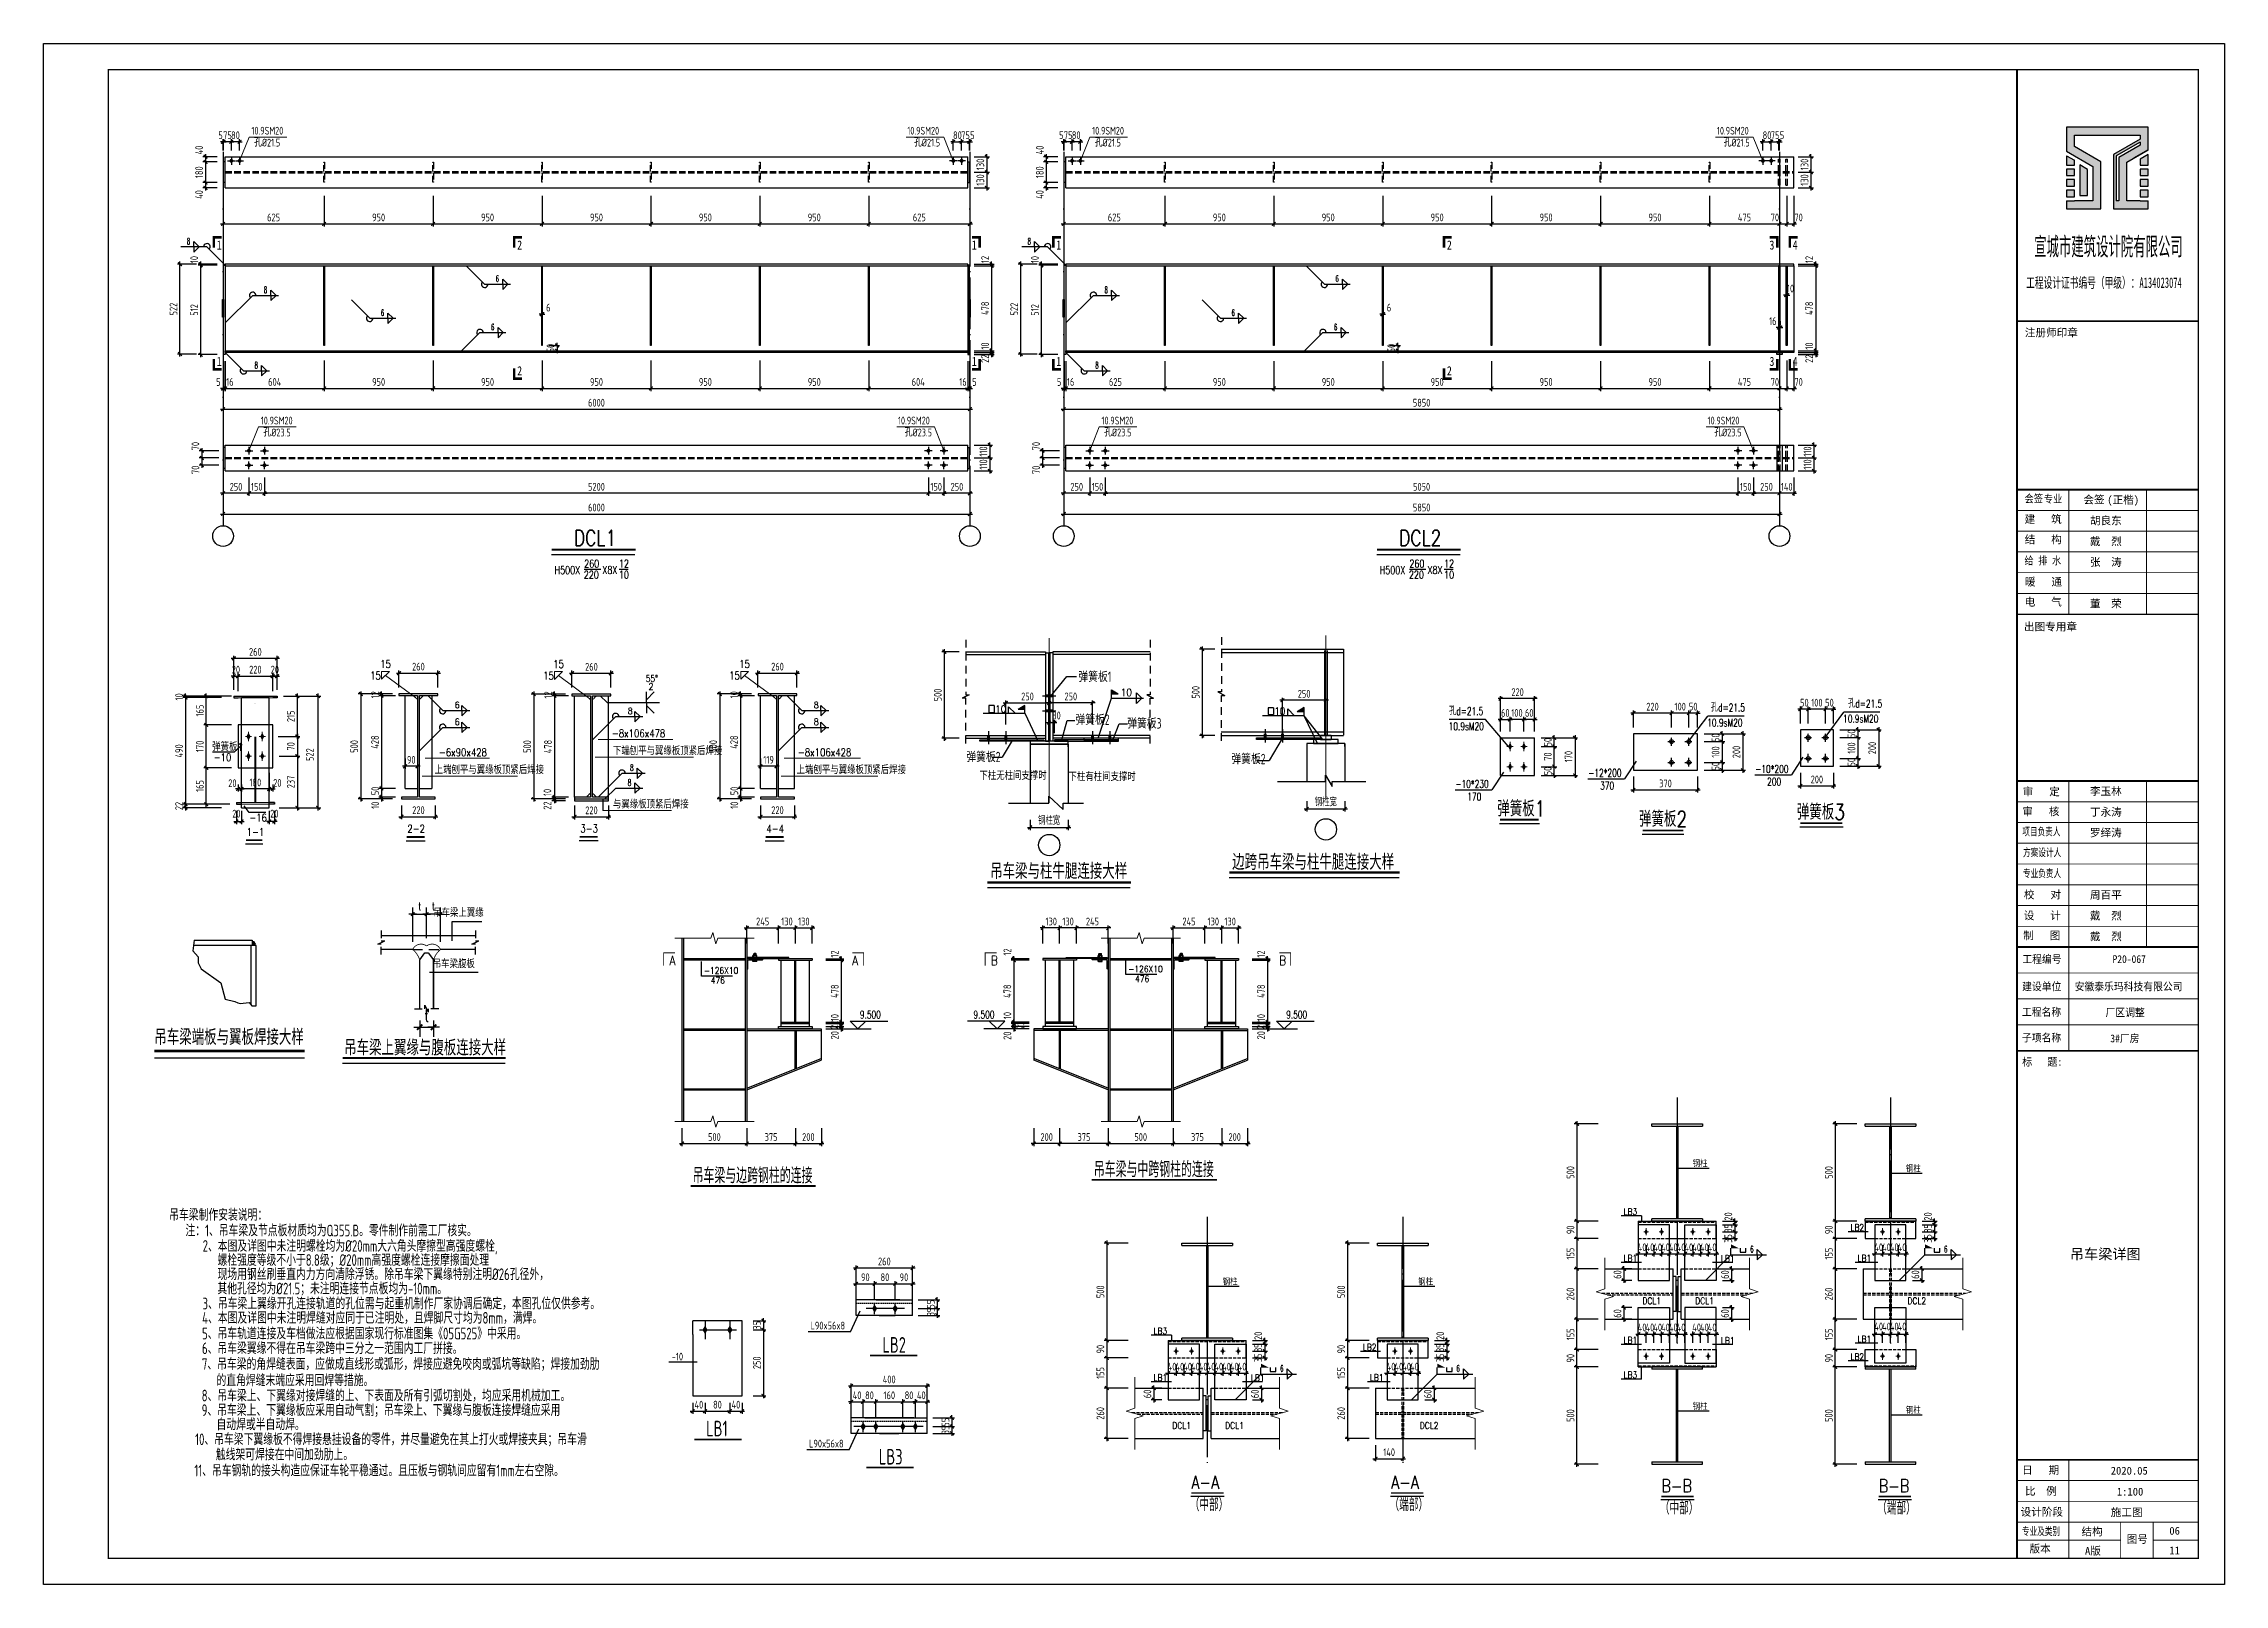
# Model space of a CAD drawing. Extents: x -1389621 to 57380, y -92505 to 283644.
# Drawn here: x -322949 to -238853, y -5907 to 53491 of the extents above; entities that cross this region are included whole.
import ezdxf
from ezdxf.enums import TextEntityAlignment as Align

# ---------------------------------------------------------------- set-up
doc = ezdxf.new("R2010")
doc.units = 0
doc.header["$LTSCALE"] = 100
doc.header["$MEASUREMENT"] = 0
for name, pattern in [('2', [5, 3, -2]), ('5', [12.5, 3.75, -2.5, 3.75, -2.5]), ('CENTER', [50.8, 31.75, -6.35, 6.35, -6.35]), ('CENTERX2', [101.6, 63.5, -12.7, 12.7, -12.7]), ('DASH', [0.35, 0.25, -0.1]), ('DASHDOTX2', [50.8, 25.4, -12.7, 0, -12.7]), ('DASHED', [0.75, 0.5, -0.25]), ('DOTE', [2.42, 2, -0.2, 0.02, -0.2]), ('HIDDEN', [0.375, 0.25, -0.125]), ('SOLID', [0])]:
    doc.linetypes.add(name, pattern=pattern)
doc.layers.get('0').update_dxf_attribs({"linetype": 'CONTINUOUS'})
doc.layers.get('Defpoints').update_dxf_attribs({"linetype": 'CONTINUOUS'})
for name, color, linetype in [('10', 7, 'CONTINUOUS'), ('20', 2, 'CONTINUOUS'), ('320', 2, 'CONTINUOUS'), ('330', 253, '2'), ('AXIS', 3, 'CONTINUOUS'), ('BOLTFILL', 2, 'CONTINUOUS'), ('BORDER', 7, 'CONTINUOUS'), ('BZ_标准图框', 7, 'CONTINUOUS'), ('C', 6, 'CENTER'), ('D', 2, 'CONTINUOUS'), ('DIM', 3, 'CONTINUOUS'), ('DIM1', 210, 'CONTINUOUS'), ('DIM_ELEV', 3, 'CONTINUOUS'), ('DIM_SYMB', 3, 'CONTINUOUS'), ('DOTE', 1, 'DOTE'), ('G', 1, 'CONTINUOUS'), ('GJ', 1, 'CONTINUOUS'), ('L', 7, 'CONTINUOUS'), ('M_Prof', 2, 'CONTINUOUS'), ('PUB_DIM', 3, 'CONTINUOUS'), ('PUB_TITLE', 4, 'CONTINUOUS'), ('TC', 151, 'CONTINUOUS'), ('一般文字', 6, 'CONTINUOUS'), ('卫浴', 7, 'CONTINUOUS'), ('吊车梁', 2, 'CONTINUOUS'), ('焊缝标注', 253, 'CONTINUOUS'), ('编号标注', 253, 'CONTINUOUS'), ('螺栓孔标注', 253, 'CONTINUOUS'), ('钢板标注', 253, 'CONTINUOUS')]:
    doc.layers.add(name, color=color, linetype=linetype)
for name, color, linetype, lineweight in [('BOLT', 62, 'CONTINUOUS', 5), ('PUB_TEXT', 7, 'CONTINUOUS', 15), ('THIN', 7, 'CONTINUOUS', 0), ('轴线', 1, 'CENTERX2', 13)]:
    doc.layers.add(name, color=color, linetype=linetype, lineweight=lineweight)
doc.styles.add('-宋体', font='SimSun.ttf')
doc.styles.add('_HZTXT', font='txt.shx', dxfattribs={"width": 0.7, "bigfont": 'HZTXT.shx'})
doc.styles.add('_TCH_DIM', font='SIMPLEX', dxfattribs={"bigfont": 'GBCBIG'})
doc.styles.add('DIM_FONT', font='SIMPLEX', dxfattribs={"width": 0.7, "bigfont": 'GBCBIG'})
doc.styles.add('ht', font='simhei.ttf', dxfattribs={"width": 0.8})
doc.styles.add('HZJ', font='simplex.shx', dxfattribs={"width": 0.7, "bigfont": 'fjktxt.shx'})
doc.styles.add('hztxt', font='txt', dxfattribs={"width": 0.7, "height": 10, "bigfont": 'hztxt.shx'})
doc.styles.add('ROMANS', font='romans', dxfattribs={"width": 0.8, "height": 2.5})
doc.styles.get("Standard").update_dxf_attribs({"font": 'txt', "height": 3, "bigfont": 'hztxt'})
doc.styles.add('TSSD_Dimension', font='tssdeng.shx', dxfattribs={"width": 0.7, "bigfont": 'hztxt.shx'})
doc.styles.add('TSSD_REIN', font='Tssdeng.shx', dxfattribs={"width": 0.7, "bigfont": 'hztxt.shx'})
doc.dimstyles.new('DIMN150', dxfattribs={"dimscale": 1.5, "dimtxt": 300, "dimasz": 100, "dimexe": 250, "dimexo": 300, "dimgap": 150, "dimtad": 1, "dimdec": 0, "dimzin": 0, "dimdsep": 46, "dimtxsty": 'DIM_FONT', "dimblk": 'ARCHTICK', "dimcen": 0.09, "dimclrt": 7, "dimazin": 2, "dimtfac": 1, "dimtdec": 0, "dimtix": 1, "dimtmove": 2, "dimatfit": 3, "dimldrblk": 'ARCHTICK', "dimfxl": 0, "dimtolj": 1, "dimtzin": 0, "dimarcsym": 0})
doc.dimstyles.new('TSSD_100_100', dxfattribs={"dimtxt": 300, "dimasz": 100, "dimexe": 100, "dimexo": 250, "dimgap": 100, "dimtad": 1, "dimdec": 0, "dimzin": 0, "dimdsep": 46, "dimtxsty": 'TSSD_Dimension', "dimblk": 'ARCHTICK', "dimblk1": 'ARCHTICK', "dimblk2": 'ARCHTICK', "dimcen": 0, "dimdle": 100, "dimclrt": 7, "dimadec": 0, "dimazin": 0, "dimtfac": 1, "dimtdec": 0, "dimtix": 1, "dimtmove": 2, "dimatfit": 3, "dimfxl": 0, "dimtolj": 1, "dimtzin": 0, "dimarcsym": 0})

msp = doc.modelspace()

# ---------------------------------------------------------------- texts
for s, height, style, width, p in [('10', 277.4773, 'ROMANS', 0.9, (-281411.769, 28340.293)), ('10', 277.4773, 'ROMANS', 0.9, (-286256.316, 27701.787)), ('10', 277.4773, 'ROMANS', 0.9, (-275490.731, 27618.92)), ('吊车梁与边跨钢柱的连接', 600.60015, '_HZTXT', 0.7, (-297923.914, 9551.49)), ('吊车梁与中跨钢柱的连接', 600.60015, '_HZTXT', 0.7, (-282449.915, 9790.491)), ('L90x56x8', 300.15, 'TSSD_REIN', 0.7, (-293375.176, 3919.339)), ('LB2', 600.6002, 'TSSD_REIN', 0.7, (-290602.783, 3026.791)), ('-10', 300.15, 'TSSD_REIN', 0.7, (-298725.371, 2723.652)), ('LB1', 600.6002, 'TSSD_REIN', 0.7, (-297399.648, -199.435)), ('L90x56x8', 300.15, 'TSSD_REIN', 0.7, (-293432.331, -630.461)), ('LB3', 600.6002, 'TSSD_REIN', 0.7, (-290739.375, -1285.435)), ('A-A', 504.2772, 'ROMANS', 0.8, (-278689.003, -2226.562)), ('（中部）', 504.2772, 'TSSD_REIN', 0.7, (-278748.003, -3082.562)), ('A-A', 504.2772, 'ROMANS', 0.8, (-270986.003, -2226.562)), ('（端部）', 504.2772, 'TSSD_REIN', 0.7, (-271045.003, -3082.562)), ('B-B', 504.2772, 'ROMANS', 0.8, (-260562.003, -2357.562)), ('B-B', 504.2772, 'ROMANS', 0.8, (-252181.003, -2357.562)), ('（中部）', 504.2772, 'TSSD_REIN', 0.7, (-260621.003, -3213.562)), ('（端部）', 504.2772, 'TSSD_REIN', 0.7, (-252240.003, -3213.562))]:
    msp.add_text(s, height=height, dxfattribs=dict(style=style, width=width)).set_placement(p)
at = {"layer": '10', "style": '-宋体', "width": 0.755156}
for s, p, p2 in [('1', (-316273.102, 45553.947), (-316084.102, 45553.947)), ('2', (-304687.67, 45553.947), (-304498.67, 45553.947)), ('1', (-287154.951, 45553.947), (-286965.951, 45553.947)), ('1', (-283897.301, 45553.947), (-283708.301, 45553.947)), ('2', (-268833.516, 45553.947), (-268644.517, 45553.947)), ('3', (-256395.188, 45553.947), (-256206.188, 45553.947)), ('4', (-255498.84, 45553.947), (-255309.84, 45553.947)), ('1', (-316273.102, 41065.943), (-316084.102, 41065.943)), ('1', (-287154.951, 41065.943), (-286965.951, 41065.943)), ('1', (-283897.301, 41065.943), (-283708.301, 41065.943)), ('3', (-256395.188, 41065.943), (-256206.188, 41065.943)), ('4', (-255498.84, 41065.943), (-255309.84, 41065.943)), ('2', (-304687.67, 40704.849), (-304498.67, 40704.849)), ('2', (-268833.516, 40704.849), (-268644.517, 40704.849))]:
    msp.add_text(s, height=350, dxfattribs=at).set_placement(p, p2, align=Align.FIT)
at = {"layer": 'BZ_标准图框', "style": 'ht'}
for s, p in [('1:100', (-242999.538, -2482.557)), ('06', (-240975.575, -3990.139))]:
    msp.add_text(s, height=299.988, dxfattribs=at).set_placement(p)
at = {"layer": 'DIM', "style": '_HZTXT', "width": 0.8}
msp.add_text('-10', height=300.1652, dxfattribs=at).set_placement((-316391.499, 25823.076, 184.379))
at = {"layer": 'L', "style": 'HZJ', "width": 0.8}
for s, p in [('A', (-298812.871, 17962.797)), ('A', (-291767.002, 17962.797)), ('B', (-286415.871, 17962.797)), ('B', (-275301.002, 17962.797))]:
    msp.add_text(s, height=363.243, dxfattribs=at).set_placement(p)
at = {"layer": 'PUB_TEXT', "style": '_TCH_DIM', "width": 0.705882}
for p in [(-291473.301, 15910.157), (-287092.774, 15910.157), (-275032.853, 15910.157)]:
    msp.add_text('9.500', height=297.3691, dxfattribs=at).set_placement(p)
at = {"layer": 'PUB_TEXT', "linetype": 'SOLID', "style": '-宋体'}
msp.add_text('吊车梁详图', height=399.984, dxfattribs=at).set_placement((-244809.342, 6627.448))
at = {"layer": 'TC', "color": 7}
for s, height, style, width, p in [('10.9SM20', 300, 'TSSD_REIN', 0.75, (-314933.875, 49984.305)), ('孔%%C21.5', 300, 'TSSD_REIN', 0.75, (-314835.316, 49524.685)), ('10.9SM20', 300, 'TSSD_REIN', 0.75, (-289641.995, 49984.305)), ('孔%%C21.5', 300, 'TSSD_REIN', 0.75, (-289386.156, 49524.685)), ('10.9SM20', 300, 'TSSD_REIN', 0.75, (-282513.417, 49984.305)), ('孔%%C21.5', 300, 'TSSD_REIN', 0.75, (-282414.858, 49524.685)), ('10.9SM20', 300, 'TSSD_REIN', 0.75, (-258421.537, 49984.305)), ('孔%%C21.5', 300, 'TSSD_REIN', 0.75, (-258165.698, 49524.685)), ('10.9SM20', 300, 'TSSD_REIN', 0.75, (-314573.875, 38808.691)), ('10.9SM20', 300, 'TSSD_REIN', 0.75, (-290001.995, 38808.691)), ('10.9SM20', 300, 'TSSD_REIN', 0.75, (-282153.417, 38808.691)), ('10.9SM20', 300, 'TSSD_REIN', 0.75, (-258781.537, 38808.691)), ('孔%%C23.5', 300, 'TSSD_REIN', 0.75, (-314475.316, 38349.071)), ('孔%%C23.5', 300, 'TSSD_REIN', 0.75, (-289746.156, 38349.071)), ('孔%%C23.5', 300, 'TSSD_REIN', 0.75, (-282054.858, 38349.071)), ('孔%%C23.5', 300, 'TSSD_REIN', 0.75, (-258525.698, 38349.071)), ('H500X', 300.165, 'DIM_FONT', 0.75, (-303242.302, 33042.037)), ('220', 300.165, 'DIM_FONT', 0.75, (-302118.721, 32865.084)), ('260', 300.165, 'DIM_FONT', 0.75, (-302103.508, 33291.477)), ('X8X', 300.165, 'DIM_FONT', 0.75, (-301401.345, 33047.821)), ('12', 300.165, 'DIM_FONT', 0.75, (-300764.154, 33291.477)), ('10', 300.165, 'DIM_FONT', 0.75, (-300761.331, 32865.084)), ('H500X', 300.165, 'DIM_FONT', 0.75, (-271421.844, 33042.037)), ('220', 300.165, 'DIM_FONT', 0.75, (-270298.263, 32865.084)), ('260', 300.165, 'DIM_FONT', 0.75, (-270283.05, 33291.477)), ('X8X', 300.165, 'DIM_FONT', 0.75, (-269580.887, 33047.821)), ('12', 300.165, 'DIM_FONT', 0.75, (-268943.696, 33291.477)), ('10', 300.165, 'DIM_FONT', 0.75, (-268940.873, 32865.084)), ('15', 300.1652, 'DIM_FONT', 0.8, (-309969.172, 29425.603)), ('15', 300.1652, 'DIM_FONT', 0.8, (-303297.46, 29420.605)), ('15', 300.1652, 'DIM_FONT', 0.8, (-296123.431, 29425.603)), ('15', 300.1652, 'DIM_FONT', 0.8, (-310357.191, 28980.081)), ('15', 300.1652, 'DIM_FONT', 0.8, (-303685.479, 28975.083)), ('15', 300.1652, 'DIM_FONT', 0.8, (-296511.45, 28980.081)), ('弹簧板1', 400.2, 'TSSD_REIN', 0.7, (-283045.935, 28882.936)), ('孔d=21.5', 300.3016, '_HZTXT', 0.7, (-268752.775, 27607.29, 153.719)), ('孔d=21.5', 300.3016, '_HZTXT', 0.7, (-258658.874, 27746.046, 532.13)), ('孔d=21.5', 300.3016, '_HZTXT', 0.7, (-253365.735, 27898.505, 532.13)), ('-8x106x478', 300.1652, 'DIM_FONT', 0.8, (-301035.407, 26748.627)), ('弹簧板2', 400.2, 'TSSD_REIN', 0.7, (-283159.866, 27229.288)), ('弹簧板3', 400.2, 'TSSD_REIN', 0.7, (-281163.219, 27086.205)), ('10.9sM20', 300.3016, 'DIM_FONT', 0.7, (-268767.533, 27022.442, 771.006)), ('10.9sM20', 300.3016, 'DIM_FONT', 0.7, (-258794.862, 27161.198, 1149.416)), ('10.9sM20', 300.3016, 'DIM_FONT', 0.7, (-253556.35, 27313.657, 1149.416)), ('弹簧板1', 300.1652, '_HZTXT', 0.8, (-316447.963, 26225.304)), ('-6x90x428', 300.1652, 'DIM_FONT', 0.8, (-307707.119, 26017.808)), ('下端刨平与翼缘板顶紧后焊接', 300.16516, '_HZTXT', 0.8, (-300993.153, 26066.541)), ('-8x106x428', 300.1652, 'DIM_FONT', 0.8, (-293861.378, 26017.808)), ('弹簧板2', 400.2, 'TSSD_REIN', 0.7, (-287368.488, 25790.907)), ('弹簧板2', 400.2, 'TSSD_REIN', 0.7, (-277147.49, 25713.107)), ('上端刨平与翼缘板顶紧后焊接', 300.16516, '_HZTXT', 0.8, (-307867.586, 25335.721)), ('上端刨平与翼缘板顶紧后焊接', 300.16516, '_HZTXT', 0.8, (-293909.898, 25335.721)), ('下柱无柱间支撑时', 300.3016, 'hztxt', 0.8, (-286862.543, 25111.233)), ('下柱有柱间支撑时', 300.3016, 'hztxt', 0.8, (-283426.723, 25068.472)), ('-12*200', 300.3016, 'DIM_FONT', 0.7, (-263382.327, 25226.986, 153.719)), ('-10*200', 300.3016, 'DIM_FONT', 0.7, (-256943.256, 25379.445, 153.719)), ('-10*230', 300.3016, 'DIM_FONT', 0.7, (-268502.598, 24801.907, 153.719)), ('170', 300.3016, 'DIM_FONT', 0.7, (-268046.542, 24310.047, 153.719)), ('370', 300.3016, 'DIM_FONT', 0.7, (-262926.272, 24735.126, 153.719)), ('200', 300.3016, 'DIM_FONT', 0.7, (-256487.2, 24887.585, 153.719)), ('-16', 300.1652, '_HZTXT', 0.8, (-315018.903, 23498.696, 184.379)), ('与翼缘板顶紧后焊接', 300.1652, '_HZTXT', 0.8, (-300993.153, 24008.057)), ('弹簧板1', 600.6002, '_HZTXT', 0.8, (-266892.26, 23700.656)), ('弹簧板2', 600.6002, '_HZTXT', 0.8, (-261425.721, 23299.03)), ('弹簧板3', 600.6002, '_HZTXT', 0.8, (-255338.537, 23571.877)), ('1-1', 300.1652, 'DIM_FONT', 0.8, (-315117.365, 22948.097)), ('2-2', 300.1652, 'DIM_FONT', 0.8, (-308922.233, 23073.771)), ('3-3', 300.1652, 'DIM_FONT', 0.8, (-302250.521, 23082.023)), ('4-4', 300.1652, 'DIM_FONT', 0.8, (-295076.492, 23073.771)), ('吊车梁制作安装说明：', 450.045, 'TSSD_REIN', 0.7, (-318104.786, 8112.88)), ('注：1、吊车梁及节点板材质均为Q355.B。零件制作前需工厂核实。', 450.045, 'TSSD_REIN', 0.7, (-317479.848, 7509.481)), ('2、本图及详图中未注明螺栓均为%%C20mm大六角头摩擦型高强度螺栓,', 450.045, 'TSSD_REIN', 0.7, (-316817.833, 6914.818)), ('螺栓强度等级不小于8.8级；%%C20mm高强度螺栓连接摩擦面处理', 450.045, 'TSSD_REIN', 0.7, (-316242.599, 6370.816)), ('现场用钢丝刷垂直内力方向清除浮锈。除吊车梁下翼缘特别注明%%C26孔径外，', 450.045, 'TSSD_REIN', 0.7, (-316242.599, 5825.209)), ('3、吊车梁上翼缘开孔连接轨道的孔位需与起重机制作厂家协调后确定，本图孔位仅供参考。', 450.045, 'TSSD_REIN', 0.7, (-316821.126, 4695.312)), ('其他孔径均为%%C21.5；未注明连接节点板均为-10mm。', 450.045, 'TSSD_REIN', 0.7, (-316246.302, 5272.868)), ('4、本图及详图中未注明焊缝对应同于已注明处，且焊脚尺寸均为8mm，满焊。', 450.045, 'TSSD_REIN', 0.7, (-316835.168, 4143.202)), ('6、吊车梁翼缘不得在吊车梁跨中三分之一范围内工厂拼接。', 450.045, 'TSSD_REIN', 0.7, (-316842.219, 2971.164)), ('5、吊车轨道连接及车档做法应根据国家现行标准图集《05G525》中采用。', 450.045, 'TSSD_REIN', 0.7, (-316839.834, 3539.197)), ('7、吊车梁的角焊缝表面，应做成直线形或弧形，焊接应避免咬肉或弧坑等缺陷；焊接加劲肋', 450.045, 'TSSD_REIN', 0.7, (-316844.708, 2362.655)), ('的直角焊缝末端应采用回焊等措施。', 450.045, 'TSSD_REIN', 0.7, (-316282.531, 1734.104)), ('9、吊车梁上、下翼缘板应采用自动气割；吊车梁上、下翼缘与腹板连接焊缝应采用', 450.045, 'TSSD_REIN', 0.7, (-316854.065, 583.842)), ('8、吊车梁上、下翼缘对接焊缝的上、下表面及所有引弧切割处，均应采用机械加工。', 450.045, 'TSSD_REIN', 0.7, (-316854.708, 1147.161)), ('自动焊或半自动焊。', 450.045, 'TSSD_REIN', 0.7, (-316282.531, 36.53)), ('10、吊车梁下翼缘板不得焊接悬挂设备的零件，并尽量避免在其上打火或焊接夹具；吊车滑', 450.045, 'TSSD_REIN', 0.7, (-317104.744, -539.831)), ('触线架可焊接在中间加劲肋上。', 450.045, 'TSSD_REIN', 0.7, (-316307.154, -1127.02)), ('11、吊车钢轨的接头构造应保证车轮平稳通过。且压板与钢轨间应留有1mm左右空隙。', 450.045, 'TSSD_REIN', 0.7, (-317135.413, -1743.574))]:
    msp.add_text(s, height=height, dxfattribs=dict(at, style=style, width=width)).set_placement(p)
at = {"layer": 'TC', "color": 7, "style": '_HZTXT', "width": 0.8}
for s, height, p in [('DCL1', 600.6002, (-301684.101, 34734.596)), ('DCL2', 600.6002, (-269863.643, 34734.596)), ('吊车梁与柱牛腿连接大样', 600.60015, (-283805.861, 21889.2)), ('边跨吊车梁与柱牛腿连接大样', 600.60015, (-273991.537, 22240.255))]:
    msp.add_text(s, height=height, dxfattribs=at).set_placement(p, align=Align.TOP_CENTER)
at = {"layer": '焊缝标注'}
for s, height, width, p, p2 in [('8', 250, 0.910005, (-317422.505, 45747.066), (-317300.004, 45747.066)), ('8', 250, 0.910005, (-285002.047, 45747.066), (-284879.546, 45747.066)), ('8', 250, 0.909999, (-314455.16, 43872.804), (-314332.66, 43872.804)), ('6', 250, 0.980005, (-305513.084, 44306.04), (-305390.583, 44306.04)), ('8', 250, 0.909999, (-282034.702, 43872.804), (-281912.202, 43872.804)), ('6', 250, 0.980005, (-273130.949, 44306.04), (-273008.448, 44306.04)), ('6', 250, 0.979993, (-309942.591, 42993.552), (-309820.092, 42993.552)), ('6', 250, 0.979993, (-277136.626, 42993.552), (-277014.126, 42993.552)), ('6', 250, 0.979993, (-305692.853, 42439.939), (-305570.354, 42439.939)), ('6', 250, 0.979993, (-273186.276, 42439.939), (-273063.777, 42439.939)), ('8', 250, 0.910005, (-314811.11, 40970.04), (-314688.609, 40970.04)), ('8', 250, 0.910005, (-282390.652, 40970.04), (-282268.151, 40970.04)), ('8', 250.012, 1.040001, (-300334.576, 25452.211, -153.409), (-300194.569, 25452.211, -153.409)), ('8', 250.012, 1.040001, (-300425.344, 24881.244, -153.409), (-300285.337, 24881.244, -153.409)), ('6', 249.99, 0.97998, (-257134.305, 6893.161), (-257011.812, 6893.161)), ('6', 249.99, 0.97998, (-249658.305, 6893.161), (-249535.812, 6893.161)), ('6', 249.99, 0.97998, (-275261.305, 2292.161), (-275138.812, 2292.161)), ('6', 249.99, 0.97998, (-268463.305, 2292.161), (-268340.812, 2292.161))]:
    msp.add_text(s, height=height, dxfattribs=dict(at, width=width)).set_placement(p, p2, align=Align.FIT)
at = {"layer": '焊缝标注', "style": '_HZTXT', "width": 0.839996}
msp.add_text('55°', height=250.0125, dxfattribs=at).set_placement((-299727.011, 28888.445, -153.409))
at = {"layer": '焊缝标注', "width": 0.904616}
for s, p in [('2', (-299624.261, 28579.915, -153.409)), ('6', (-307097.056, 27869.26, -153.409)), ('8', (-300425.344, 27636.552, -153.409)), ('8', (-293251.315, 27869.26, -153.409)), ('6', (-307097.056, 27221.301, -153.409)), ('8', (-293251.315, 27221.301, -153.409))]:
    msp.add_text(s, height=250.012, dxfattribs=at).set_placement(p)
at = {"layer": '钢板标注', "width": 0.85}
for s, p in [('-126X10', (-297488.515, 17631.943)), ('-126X10', (-281123.201, 17691.943)), ('476', (-297226.015, 17253.761)), ('476', (-280860.701, 17313.761)), ('钢柱', (-259356.235, 10182.427)), ('钢柱', (-251134.235, 9982.427)), ('LB3', (-262021.515, 8337.943)), ('LB2', (-253274.515, 7728.943)), ('LB1', (-262021.515, 6542.943)), ('LB1', (-258268.235, 6530.943)), ('LB1', (-253003.515, 6543.943)), ('钢柱', (-277483.235, 5623.427)), ('钢柱', (-269939.235, 5623.427)), ('DCL1', (-261295.515, 4896.943)), ('DCL1', (-259257.515, 4896.943)), ('DCL2', (-251073.515, 4896.943)), ('LB3', (-280148.515, 3736.943)), ('LB1', (-262021.515, 3380.943)), ('LB1', (-258268.235, 3368.943)), ('LB1', (-253003.515, 3425.943)), ('LB2', (-272079.515, 3110.943)), ('LB2', (-253274.515, 2744.943)), ('LB1', (-280148.515, 1941.943)), ('LB1', (-276395.235, 1929.943)), ('LB1', (-271808.515, 1942.943)), ('LB3', (-262021.515, 2045.943)), ('钢柱', (-259356.235, 816.427)), ('钢柱', (-251134.235, 674.427)), ('DCL1', (-279422.515, 94.943)), ('DCL1', (-277384.515, 94.943)), ('DCL2', (-269878.515, 94.943))]:
    msp.add_text(s, height=250, dxfattribs=at).set_placement(p)

# ---------------------------------------------------------------- blocks, each defined once
blk = doc.blocks.new('_ArchTick')
at = {"color": 0, "linetype": 'ByBlock'}
blk.add_lwpolyline([(-0.71, -0.71, 0.5, 0.5, 0), (0.71, 0.71, 0.5, 0.5, 0)], format="xyseb", dxfattribs=at)
blk = doc.blocks.new('*D2162')
at = {"layer": 'Defpoints', "color": 0}
for p in [(-283526, 41501), (-279710, 41501), (-279710, 40198)]:
    blk.add_point(p, dxfattribs=at)
at = {"layer": 'DIM', "color": 0, "lineweight": -2}
for p, q in [((-283526, 41251), (-283526, 40098)), ((-279710, 41251), (-279710, 40098)), ((-283626, 40198), (-279610, 40198))]:
    blk.add_line(p, q, dxfattribs=at)
at = {"layer": 'DIM', "color": 0, "lineweight": -2, "xscale": 100, "yscale": 100, "zscale": 100, "rotation": 180}
blk.add_blockref('_ArchTick', (-283526, 40198), dxfattribs=at)
at = {"layer": 'DIM', "color": 0, "lineweight": -2, "xscale": 100, "yscale": 100, "zscale": 100}
blk.add_blockref('_ArchTick', (-279710, 40198), dxfattribs=at)
at = {"layer": 'DIM', "color": 7, "insert": (-281618, 40448), "char_height": 300, "attachment_point": 5, "style": 'TSSD_Dimension'}
blk.add_mtext('\\A1;625', dxfattribs=at)
blk = doc.blocks.new('*D2163')
at = {"layer": 'Defpoints', "color": 0}
for p in [(-283590, 41501), (-283526, 41501), (-283526, 40198)]:
    blk.add_point(p, dxfattribs=at)
at = {"layer": 'DIM', "color": 0, "lineweight": -2}
for p, q in [((-283590, 41251), (-283590, 40098)), ((-283526, 41251), (-283526, 40098)), ((-283590, 40198), (-283690, 40198)), ((-283590, 40198), (-283526, 40198)), ((-283526, 40198), (-283426, 40198))]:
    blk.add_line(p, q, dxfattribs=at)
at = {"layer": 'DIM', "color": 0, "lineweight": -2, "xscale": 100, "yscale": 100, "zscale": 100}
blk.add_blockref('_ArchTick', (-283590, 40198), dxfattribs=at)
at = {"layer": 'DIM', "color": 0, "lineweight": -2, "xscale": 100, "yscale": 100, "zscale": 100, "rotation": 180}
blk.add_blockref('_ArchTick', (-283526, 40198), dxfattribs=at)
at = {"layer": 'DIM', "color": 7, "insert": (-283344, 40448), "char_height": 300, "attachment_point": 5, "style": 'TSSD_Dimension'}
blk.add_mtext('\\A1;16', dxfattribs=at)
blk = doc.blocks.new('*D2164')
at = {"layer": 'Defpoints', "color": 0}
for p in [(-283610, 41501), (-283590, 41501), (-283590, 40198)]:
    blk.add_point(p, dxfattribs=at)
at = {"layer": 'DIM', "color": 0, "lineweight": -2}
for p, q in [((-283610, 41251), (-283610, 40098)), ((-283590, 41251), (-283590, 40098)), ((-283610, 40198), (-283710, 40198)), ((-283610, 40198), (-283590, 40198)), ((-283590, 40198), (-283490, 40198))]:
    blk.add_line(p, q, dxfattribs=at)
at = {"layer": 'DIM', "color": 0, "lineweight": -2, "xscale": 100, "yscale": 100, "zscale": 100}
blk.add_blockref('_ArchTick', (-283610, 40198), dxfattribs=at)
at = {"layer": 'DIM', "color": 0, "lineweight": -2, "xscale": 100, "yscale": 100, "zscale": 100, "rotation": 180}
blk.add_blockref('_ArchTick', (-283590, 40198), dxfattribs=at)
at = {"layer": 'DIM', "color": 7, "insert": (-283787, 40448), "char_height": 300, "attachment_point": 5, "style": 'TSSD_Dimension'}
blk.add_mtext('\\A1;5', dxfattribs=at)
blk = doc.blocks.new('*D2165')
at = {"layer": 'Defpoints', "color": 0}
for p in [(-283610, 40725), (-256010, 40725), (-256010, 39398)]:
    blk.add_point(p, dxfattribs=at)
at = {"layer": 'DIM', "color": 0, "lineweight": -2}
for p, q in [((-283610, 40475), (-283610, 39298)), ((-256010, 40475), (-256010, 39298)), ((-283710, 39398), (-255910, 39398))]:
    blk.add_line(p, q, dxfattribs=at)
at = {"layer": 'DIM', "color": 0, "lineweight": -2, "xscale": 100, "yscale": 100, "zscale": 100, "rotation": 180}
blk.add_blockref('_ArchTick', (-283610, 39398), dxfattribs=at)
at = {"layer": 'DIM', "color": 0, "lineweight": -2, "xscale": 100, "yscale": 100, "zscale": 100}
blk.add_blockref('_ArchTick', (-256010, 39398), dxfattribs=at)
at = {"layer": 'DIM', "color": 7, "insert": (-269810, 39648), "char_height": 300, "attachment_point": 5, "style": 'TSSD_Dimension'}
blk.add_mtext('\\A1;5850', dxfattribs=at)
blk = doc.blocks.new('*D2166')
at = {"layer": 'Defpoints', "color": 0}
for p in [(-284471, 44989), (-283590, 44989), (-283590, 44949)]:
    blk.add_point(p, dxfattribs=at)
at = {"layer": 'DIM', "color": 0, "lineweight": -2}
for p, q in [((-283840, 44989), (-284571, 44989)), ((-283840, 44949), (-284571, 44949)), ((-284471, 44989), (-284471, 45089)), ((-284471, 44949), (-284471, 44989)), ((-284471, 44949), (-284471, 44849))]:
    blk.add_line(p, q, dxfattribs=at)
at = {"layer": 'DIM', "color": 0, "lineweight": -2, "xscale": 100, "yscale": 100, "zscale": 100}
for p, rotation in [((-284471, 44989), 270), ((-284471, 44949), 90)]:
    blk.add_blockref('_ArchTick', p, dxfattribs=dict(at, rotation=rotation))
at = {"layer": 'DIM', "color": 7, "insert": (-284721, 45166), "char_height": 300, "attachment_point": 5, "rotation": 90, "style": 'TSSD_Dimension'}
blk.add_mtext('\\A1;10', dxfattribs=at)
blk = doc.blocks.new('*D2167')
at = {"layer": 'Defpoints', "color": 0}
for p in [(-284471, 44949), (-283590, 44949), (-283590, 41501)]:
    blk.add_point(p, dxfattribs=at)
at = {"layer": 'DIM', "color": 0, "lineweight": -2}
for p, q in [((-283840, 44949), (-284571, 44949)), ((-284471, 41401), (-284471, 45049)), ((-283840, 41501), (-284571, 41501))]:
    blk.add_line(p, q, dxfattribs=at)
at = {"layer": 'DIM', "color": 0, "lineweight": -2, "xscale": 100, "yscale": 100, "zscale": 100}
for p, rotation in [((-284471, 44949), 90), ((-284471, 41501), 270)]:
    blk.add_blockref('_ArchTick', p, dxfattribs=dict(at, rotation=rotation))
at = {"layer": 'DIM', "color": 7, "insert": (-284721, 43225), "char_height": 300, "attachment_point": 5, "rotation": 90, "style": 'TSSD_Dimension'}
blk.add_mtext('\\A1;512', dxfattribs=at)
blk = doc.blocks.new('*D2168')
at = {"layer": 'Defpoints', "color": 0}
for p in [(-285271, 44989), (-284390, 44989), (-284390, 41525)]:
    blk.add_point(p, dxfattribs=at)
at = {"layer": 'DIM', "color": 0, "lineweight": -2}
for p, q in [((-284640, 44989), (-285371, 44989)), ((-285271, 41425), (-285271, 45089)), ((-284640, 41525), (-285371, 41525))]:
    blk.add_line(p, q, dxfattribs=at)
at = {"layer": 'DIM', "color": 0, "lineweight": -2, "xscale": 100, "yscale": 100, "zscale": 100}
for p, rotation in [((-285271, 44989), 90), ((-285271, 41525), 270)]:
    blk.add_blockref('_ArchTick', p, dxfattribs=dict(at, rotation=rotation))
at = {"layer": 'DIM', "color": 7, "insert": (-285521, 43257), "char_height": 300, "attachment_point": 5, "rotation": 90, "style": 'TSSD_Dimension'}
blk.add_mtext('\\A1;522', dxfattribs=at)
blk = doc.blocks.new('*D2169')
at = {"layer": 'Defpoints', "color": 0}
for p in [(-255534, 44989), (-255534, 44925), (-254613, 44925)]:
    blk.add_point(p, dxfattribs=at)
at = {"layer": 'DIM', "color": 0, "lineweight": -2}
for p, q in [((-255284, 44989), (-254513, 44989)), ((-255284, 44925), (-254513, 44925)), ((-254613, 44989), (-254613, 45089)), ((-254613, 44989), (-254613, 44925)), ((-254613, 44925), (-254613, 44825))]:
    blk.add_line(p, q, dxfattribs=at)
at = {"layer": 'DIM', "color": 0, "lineweight": -2, "xscale": 100, "yscale": 100, "zscale": 100}
for p, rotation in [((-254613, 44989), 270), ((-254613, 44925), 90)]:
    blk.add_blockref('_ArchTick', p, dxfattribs=dict(at, rotation=rotation))
at = {"layer": 'DIM', "color": 7, "insert": (-254863, 45170), "char_height": 300, "attachment_point": 5, "rotation": 90, "style": 'TSSD_Dimension'}
blk.add_mtext('\\A1;12', dxfattribs=at)
blk = doc.blocks.new('*D2170')
at = {"layer": 'Defpoints', "color": 0}
for p in [(-255534, 44925), (-255534, 41653), (-254613, 41653)]:
    blk.add_point(p, dxfattribs=at)
at = {"layer": 'DIM', "color": 0, "lineweight": -2}
for p, q in [((-255284, 44925), (-254513, 44925)), ((-254613, 45025), (-254613, 41553)), ((-255284, 41653), (-254513, 41653))]:
    blk.add_line(p, q, dxfattribs=at)
at = {"layer": 'DIM', "color": 0, "lineweight": -2, "xscale": 100, "yscale": 100, "zscale": 100}
for p, rotation in [((-254613, 44925), 90), ((-254613, 41653), 270)]:
    blk.add_blockref('_ArchTick', p, dxfattribs=dict(at, rotation=rotation))
at = {"layer": 'DIM', "color": 7, "insert": (-254863, 43289), "char_height": 300, "attachment_point": 5, "rotation": 90, "style": 'TSSD_Dimension'}
blk.add_mtext('\\A1;478', dxfattribs=at)
blk = doc.blocks.new('*D2171')
at = {"layer": 'Defpoints', "color": 0}
for p in [(-255534, 41653), (-255534, 41589), (-254613, 41589)]:
    blk.add_point(p, dxfattribs=at)
at = {"layer": 'DIM', "color": 0, "lineweight": -2}
for p, q in [((-255284, 41653), (-254513, 41653)), ((-255284, 41589), (-254513, 41589)), ((-254613, 41653), (-254613, 41753)), ((-254613, 41653), (-254613, 41589)), ((-254613, 41589), (-254613, 41489))]:
    blk.add_line(p, q, dxfattribs=at)
at = {"layer": 'DIM', "color": 0, "lineweight": -2, "xscale": 100, "yscale": 100, "zscale": 100}
for p, rotation in [((-254613, 41653), 270), ((-254613, 41589), 90)]:
    blk.add_blockref('_ArchTick', p, dxfattribs=dict(at, rotation=rotation))
at = {"layer": 'DIM', "color": 7, "insert": (-254863, 41834), "char_height": 300, "attachment_point": 5, "rotation": 90, "style": 'TSSD_Dimension'}
blk.add_mtext('\\A1;10', dxfattribs=at)
blk = doc.blocks.new('*D2172')
at = {"layer": 'Defpoints', "color": 0}
for p in [(-255534, 41589), (-255534, 41501), (-254613, 41501)]:
    blk.add_point(p, dxfattribs=at)
at = {"layer": 'DIM', "color": 0, "lineweight": -2}
for p, q in [((-255284, 41589), (-254513, 41589)), ((-255284, 41501), (-254513, 41501)), ((-254613, 41589), (-254613, 41689)), ((-254613, 41589), (-254613, 41501)), ((-254613, 41501), (-254613, 41401))]:
    blk.add_line(p, q, dxfattribs=at)
at = {"layer": 'DIM', "color": 0, "lineweight": -2, "xscale": 100, "yscale": 100, "zscale": 100}
for p, rotation in [((-254613, 41589), 270), ((-254613, 41501), 90)]:
    blk.add_blockref('_ArchTick', p, dxfattribs=dict(at, rotation=rotation))
at = {"layer": 'DIM', "color": 7, "insert": (-254863, 41344), "char_height": 300, "attachment_point": 5, "rotation": 90, "style": 'TSSD_Dimension'}
blk.add_mtext('\\A1;22', dxfattribs=at)
blk = doc.blocks.new('*D2173')
at = {"layer": 'Defpoints', "color": 0}
for p in [(-283590, 48933), (-284285, 48133), (-283590, 48133)]:
    blk.add_point(p, dxfattribs=at)
at = {"layer": 'DIM', "color": 0, "lineweight": -2}
for p, q in [((-283840, 48933), (-284385, 48933)), ((-284285, 49033), (-284285, 48033)), ((-283840, 48133), (-284385, 48133))]:
    blk.add_line(p, q, dxfattribs=at)
at = {"layer": 'DIM', "color": 0, "lineweight": -2, "xscale": 100, "yscale": 100, "zscale": 100}
for p, rotation in [((-284285, 48933), 90), ((-284285, 48133), 270)]:
    blk.add_blockref('_ArchTick', p, dxfattribs=dict(at, rotation=rotation))
at = {"layer": 'DIM', "color": 7, "insert": (-284535, 48533), "char_height": 300, "attachment_point": 5, "rotation": 90, "style": 'TSSD_Dimension'}
blk.add_mtext('\\A1;180', dxfattribs=at)
blk = doc.blocks.new('*D2174')
at = {"layer": 'Defpoints', "color": 0}
for p in [(-284285, 48933), (-283590, 49133), (-283590, 48933)]:
    blk.add_point(p, dxfattribs=at)
at = {"layer": 'DIM', "color": 0, "lineweight": -2}
for p, q in [((-283840, 49133), (-284385, 49133)), ((-283840, 48933), (-284385, 48933)), ((-284285, 49233), (-284285, 48833))]:
    blk.add_line(p, q, dxfattribs=at)
at = {"layer": 'DIM', "color": 0, "lineweight": -2, "xscale": 100, "yscale": 100, "zscale": 100}
for p, rotation in [((-284285, 49133), 90), ((-284285, 48933), 270)]:
    blk.add_blockref('_ArchTick', p, dxfattribs=dict(at, rotation=rotation))
at = {"layer": 'DIM', "color": 7, "insert": (-284535, 49391), "char_height": 300, "attachment_point": 5, "rotation": 90, "style": 'TSSD_Dimension'}
blk.add_mtext('\\A1;40', dxfattribs=at)
blk = doc.blocks.new('*D2175')
at = {"layer": 'Defpoints', "color": 0}
for p in [(-283590, 48133), (-284285, 47933), (-283590, 47933)]:
    blk.add_point(p, dxfattribs=at)
at = {"layer": 'DIM', "color": 0, "lineweight": -2}
for p, q in [((-283840, 48133), (-284385, 48133)), ((-284285, 48233), (-284285, 47833)), ((-283840, 47933), (-284385, 47933))]:
    blk.add_line(p, q, dxfattribs=at)
at = {"layer": 'DIM', "color": 0, "lineweight": -2, "xscale": 100, "yscale": 100, "zscale": 100}
for p, rotation in [((-284285, 48133), 90), ((-284285, 47933), 270)]:
    blk.add_blockref('_ArchTick', p, dxfattribs=dict(at, rotation=rotation))
at = {"layer": 'DIM', "color": 7, "insert": (-284535, 47675), "char_height": 300, "attachment_point": 5, "rotation": 90, "style": 'TSSD_Dimension'}
blk.add_mtext('\\A1;40', dxfattribs=at)
blk = doc.blocks.new('*D2176')
at = {"layer": 'Defpoints', "color": 0}
for p in [(-283610, 47869), (-279710, 47869), (-279710, 46542)]:
    blk.add_point(p, dxfattribs=at)
at = {"layer": 'DIM', "color": 0, "lineweight": -2}
for p, q in [((-283610, 47619), (-283610, 46442)), ((-279710, 47619), (-279710, 46442)), ((-283710, 46542), (-279610, 46542))]:
    blk.add_line(p, q, dxfattribs=at)
at = {"layer": 'DIM', "color": 0, "lineweight": -2, "xscale": 100, "yscale": 100, "zscale": 100, "rotation": 180}
blk.add_blockref('_ArchTick', (-283610, 46542), dxfattribs=at)
at = {"layer": 'DIM', "color": 0, "lineweight": -2, "xscale": 100, "yscale": 100, "zscale": 100}
blk.add_blockref('_ArchTick', (-279710, 46542), dxfattribs=at)
at = {"layer": 'DIM', "color": 7, "insert": (-281660, 46792), "char_height": 300, "attachment_point": 5, "style": 'TSSD_Dimension'}
blk.add_mtext('\\A1;625', dxfattribs=at)
blk = doc.blocks.new('*D2177')
at = {"layer": 'Defpoints', "color": 0}
for p in [(-283610, 49710), (-283610, 49123), (-283590, 49123)]:
    blk.add_point(p, dxfattribs=at)
at = {"layer": 'DIM', "color": 0, "lineweight": -2}
for p, q in [((-283610, 49710), (-283710, 49710)), ((-283610, 49373), (-283610, 49810)), ((-283590, 49710), (-283610, 49710)), ((-283590, 49373), (-283590, 49810)), ((-283590, 49710), (-283490, 49710))]:
    blk.add_line(p, q, dxfattribs=at)
at = {"layer": 'DIM', "color": 0, "lineweight": -2, "xscale": 100, "yscale": 100, "zscale": 100}
blk.add_blockref('_ArchTick', (-283610, 49710), dxfattribs=at)
at = {"layer": 'DIM', "color": 0, "lineweight": -2, "xscale": 100, "yscale": 100, "zscale": 100, "rotation": 180}
blk.add_blockref('_ArchTick', (-283590, 49710), dxfattribs=at)
at = {"layer": 'DIM', "color": 7, "insert": (-283706, 49960), "char_height": 300, "attachment_point": 5, "style": 'TSSD_Dimension'}
blk.add_mtext('\\A1;5', dxfattribs=at)
blk = doc.blocks.new('*D2178')
at = {"layer": 'Defpoints', "color": 0}
for p in [(-283590, 49710), (-283590, 49123), (-283290, 49123)]:
    blk.add_point(p, dxfattribs=at)
at = {"layer": 'DIM', "color": 0, "lineweight": -2}
for p, q in [((-283590, 49710), (-283690, 49710)), ((-283590, 49373), (-283590, 49810)), ((-283290, 49710), (-283590, 49710)), ((-283290, 49373), (-283290, 49810)), ((-283290, 49710), (-283190, 49710))]:
    blk.add_line(p, q, dxfattribs=at)
at = {"layer": 'DIM', "color": 0, "lineweight": -2, "xscale": 100, "yscale": 100, "zscale": 100}
blk.add_blockref('_ArchTick', (-283590, 49710), dxfattribs=at)
at = {"layer": 'DIM', "color": 0, "lineweight": -2, "xscale": 100, "yscale": 100, "zscale": 100, "rotation": 180}
blk.add_blockref('_ArchTick', (-283290, 49710), dxfattribs=at)
at = {"layer": 'DIM', "color": 7, "insert": (-283440, 49960), "char_height": 300, "attachment_point": 5, "style": 'TSSD_Dimension'}
blk.add_mtext('\\A1;75', dxfattribs=at)
blk = doc.blocks.new('*D2179')
at = {"layer": 'Defpoints', "color": 0}
for p in [(-283290, 49710), (-283290, 49123), (-282970, 49123)]:
    blk.add_point(p, dxfattribs=at)
at = {"layer": 'DIM', "color": 0, "lineweight": -2}
for p, q in [((-283290, 49710), (-283390, 49710)), ((-283290, 49373), (-283290, 49810)), ((-282970, 49710), (-283290, 49710)), ((-282970, 49373), (-282970, 49810)), ((-282970, 49710), (-282870, 49710))]:
    blk.add_line(p, q, dxfattribs=at)
at = {"layer": 'DIM', "color": 0, "lineweight": -2, "xscale": 100, "yscale": 100, "zscale": 100}
blk.add_blockref('_ArchTick', (-283290, 49710), dxfattribs=at)
at = {"layer": 'DIM', "color": 0, "lineweight": -2, "xscale": 100, "yscale": 100, "zscale": 100, "rotation": 180}
blk.add_blockref('_ArchTick', (-282970, 49710), dxfattribs=at)
at = {"layer": 'DIM', "color": 7, "insert": (-283130, 49960), "char_height": 300, "attachment_point": 5, "style": 'TSSD_Dimension'}
blk.add_mtext('\\A1;80', dxfattribs=at)
blk = doc.blocks.new('*D2180')
at = {"layer": 'Defpoints', "color": 0}
for p in [(-256010, 49710), (-256030, 49123), (-256010, 49123)]:
    blk.add_point(p, dxfattribs=at)
at = {"layer": 'DIM', "color": 0, "lineweight": -2}
for p, q in [((-256030, 49710), (-256130, 49710)), ((-256030, 49373), (-256030, 49810)), ((-256030, 49710), (-256010, 49710)), ((-256010, 49373), (-256010, 49810)), ((-256010, 49710), (-255910, 49710))]:
    blk.add_line(p, q, dxfattribs=at)
at = {"layer": 'DIM', "color": 0, "lineweight": -2, "xscale": 100, "yscale": 100, "zscale": 100}
blk.add_blockref('_ArchTick', (-256030, 49710), dxfattribs=at)
at = {"layer": 'DIM', "color": 0, "lineweight": -2, "xscale": 100, "yscale": 100, "zscale": 100, "rotation": 180}
blk.add_blockref('_ArchTick', (-256010, 49710), dxfattribs=at)
at = {"layer": 'DIM', "color": 7, "insert": (-255913, 49960), "char_height": 300, "attachment_point": 5, "style": 'TSSD_Dimension'}
blk.add_mtext('\\A1;5', dxfattribs=at)
blk = doc.blocks.new('*D2181')
at = {"layer": 'Defpoints', "color": 0}
for p in [(-256030, 49710), (-256330, 49123), (-256030, 49123)]:
    blk.add_point(p, dxfattribs=at)
at = {"layer": 'DIM', "color": 0, "lineweight": -2}
for p, q in [((-256330, 49710), (-256430, 49710)), ((-256330, 49373), (-256330, 49810)), ((-256330, 49710), (-256030, 49710)), ((-256030, 49373), (-256030, 49810)), ((-256030, 49710), (-255930, 49710))]:
    blk.add_line(p, q, dxfattribs=at)
at = {"layer": 'DIM', "color": 0, "lineweight": -2, "xscale": 100, "yscale": 100, "zscale": 100}
blk.add_blockref('_ArchTick', (-256330, 49710), dxfattribs=at)
at = {"layer": 'DIM', "color": 0, "lineweight": -2, "xscale": 100, "yscale": 100, "zscale": 100, "rotation": 180}
blk.add_blockref('_ArchTick', (-256030, 49710), dxfattribs=at)
at = {"layer": 'DIM', "color": 7, "insert": (-256180, 49960), "char_height": 300, "attachment_point": 5, "style": 'TSSD_Dimension'}
blk.add_mtext('\\A1;75', dxfattribs=at)
blk = doc.blocks.new('*D2182')
at = {"layer": 'Defpoints', "color": 0}
for p in [(-256330, 49710), (-256650, 49123), (-256330, 49123)]:
    blk.add_point(p, dxfattribs=at)
at = {"layer": 'DIM', "color": 0, "lineweight": -2}
for p, q in [((-256650, 49710), (-256750, 49710)), ((-256650, 49373), (-256650, 49810)), ((-256650, 49710), (-256330, 49710)), ((-256330, 49373), (-256330, 49810)), ((-256330, 49710), (-256230, 49710))]:
    blk.add_line(p, q, dxfattribs=at)
at = {"layer": 'DIM', "color": 0, "lineweight": -2, "xscale": 100, "yscale": 100, "zscale": 100}
blk.add_blockref('_ArchTick', (-256650, 49710), dxfattribs=at)
at = {"layer": 'DIM', "color": 0, "lineweight": -2, "xscale": 100, "yscale": 100, "zscale": 100, "rotation": 180}
blk.add_blockref('_ArchTick', (-256330, 49710), dxfattribs=at)
at = {"layer": 'DIM', "color": 7, "insert": (-256490, 49960), "char_height": 300, "attachment_point": 5, "style": 'TSSD_Dimension'}
blk.add_mtext('\\A1;80', dxfattribs=at)
blk = doc.blocks.new('*D2183')
at = {"layer": 'Defpoints', "color": 0}
for p in [(-255534, 48533), (-255534, 47933), (-254796, 47933)]:
    blk.add_point(p, dxfattribs=at)
at = {"layer": 'DIM', "color": 0, "lineweight": -2}
for p, q in [((-255284, 48533), (-254696, 48533)), ((-254796, 48533), (-254796, 48633)), ((-254796, 48533), (-254796, 47933)), ((-255284, 47933), (-254696, 47933)), ((-254796, 47933), (-254796, 47833))]:
    blk.add_line(p, q, dxfattribs=at)
at = {"layer": 'DIM', "color": 0, "lineweight": -2, "xscale": 100, "yscale": 100, "zscale": 100}
for p, rotation in [((-254796, 48533), 270), ((-254796, 47933), 90)]:
    blk.add_blockref('_ArchTick', p, dxfattribs=dict(at, rotation=rotation))
at = {"layer": 'DIM', "color": 7, "insert": (-255046, 48233), "char_height": 300, "attachment_point": 5, "rotation": 90, "style": 'TSSD_Dimension'}
blk.add_mtext('\\A1;130', dxfattribs=at)
blk = doc.blocks.new('*D2184')
at = {"layer": 'Defpoints', "color": 0}
for p in [(-255534, 49133), (-255534, 48533), (-254796, 48533)]:
    blk.add_point(p, dxfattribs=at)
at = {"layer": 'DIM', "color": 0, "lineweight": -2}
for p, q in [((-255284, 49133), (-254696, 49133)), ((-254796, 49133), (-254796, 49233)), ((-254796, 49133), (-254796, 48533)), ((-255284, 48533), (-254696, 48533)), ((-254796, 48533), (-254796, 48433))]:
    blk.add_line(p, q, dxfattribs=at)
at = {"layer": 'DIM', "color": 0, "lineweight": -2, "xscale": 100, "yscale": 100, "zscale": 100}
for p, rotation in [((-254796, 49133), 270), ((-254796, 48533), 90)]:
    blk.add_blockref('_ArchTick', p, dxfattribs=dict(at, rotation=rotation))
at = {"layer": 'DIM', "color": 7, "insert": (-255046, 48833), "char_height": 300, "attachment_point": 5, "rotation": 90, "style": 'TSSD_Dimension'}
blk.add_mtext('\\A1;130', dxfattribs=at)
blk = doc.blocks.new('*D2185')
at = {"layer": 'Defpoints', "color": 0}
for p in [(-283610, 37017), (-282610, 37017), (-283610, 36157)]:
    blk.add_point(p, dxfattribs=at)
at = {"layer": 'DIM', "color": 0, "lineweight": -2}
for p, q in [((-283610, 36767), (-283610, 36057)), ((-282610, 36767), (-282610, 36057)), ((-282510, 36157), (-283710, 36157))]:
    blk.add_line(p, q, dxfattribs=at)
at = {"layer": 'DIM', "color": 0, "lineweight": -2, "xscale": 100, "yscale": 100, "zscale": 100, "rotation": 180}
blk.add_blockref('_ArchTick', (-283610, 36157), dxfattribs=at)
at = {"layer": 'DIM', "color": 0, "lineweight": -2, "xscale": 100, "yscale": 100, "zscale": 100}
blk.add_blockref('_ArchTick', (-282610, 36157), dxfattribs=at)
at = {"layer": 'DIM', "color": 7, "insert": (-283110, 36407), "char_height": 300, "attachment_point": 5, "style": 'TSSD_Dimension'}
blk.add_mtext('\\A1;250', dxfattribs=at)
blk = doc.blocks.new('*D2186')
at = {"layer": 'Defpoints', "color": 0}
for p in [(-282610, 37017), (-282010, 37017), (-282610, 36157)]:
    blk.add_point(p, dxfattribs=at)
at = {"layer": 'DIM', "color": 0, "lineweight": -2}
for p, q in [((-282610, 36767), (-282610, 36057)), ((-282010, 36767), (-282010, 36057)), ((-282610, 36157), (-282710, 36157)), ((-282010, 36157), (-282610, 36157)), ((-282010, 36157), (-281910, 36157))]:
    blk.add_line(p, q, dxfattribs=at)
at = {"layer": 'DIM', "color": 0, "lineweight": -2, "xscale": 100, "yscale": 100, "zscale": 100}
blk.add_blockref('_ArchTick', (-282610, 36157), dxfattribs=at)
at = {"layer": 'DIM', "color": 0, "lineweight": -2, "xscale": 100, "yscale": 100, "zscale": 100, "rotation": 180}
blk.add_blockref('_ArchTick', (-282010, 36157), dxfattribs=at)
at = {"layer": 'DIM', "color": 7, "insert": (-282310, 36407), "char_height": 300, "attachment_point": 5, "style": 'TSSD_Dimension'}
blk.add_mtext('\\A1;150', dxfattribs=at)
blk = doc.blocks.new('*D2187')
at = {"layer": 'Defpoints', "color": 0}
for p in [(-282010, 37017), (-257610, 37017), (-282010, 36157)]:
    blk.add_point(p, dxfattribs=at)
at = {"layer": 'DIM', "color": 0, "lineweight": -2}
for p, q in [((-282010, 36767), (-282010, 36057)), ((-257610, 36767), (-257610, 36057)), ((-257510, 36157), (-282110, 36157))]:
    blk.add_line(p, q, dxfattribs=at)
at = {"layer": 'DIM', "color": 0, "lineweight": -2, "xscale": 100, "yscale": 100, "zscale": 100, "rotation": 180}
blk.add_blockref('_ArchTick', (-282010, 36157), dxfattribs=at)
at = {"layer": 'DIM', "color": 0, "lineweight": -2, "xscale": 100, "yscale": 100, "zscale": 100}
blk.add_blockref('_ArchTick', (-257610, 36157), dxfattribs=at)
at = {"layer": 'DIM', "color": 7, "insert": (-269810, 36407), "char_height": 300, "attachment_point": 5, "style": 'TSSD_Dimension'}
blk.add_mtext('\\A1;5050', dxfattribs=at)
blk = doc.blocks.new('*D2188')
at = {"layer": 'Defpoints', "color": 0}
for p in [(-257610, 37017), (-257010, 37017), (-257610, 36157)]:
    blk.add_point(p, dxfattribs=at)
at = {"layer": 'DIM', "color": 0, "lineweight": -2}
for p, q in [((-257610, 36767), (-257610, 36057)), ((-257010, 36767), (-257010, 36057)), ((-257610, 36157), (-257710, 36157)), ((-257010, 36157), (-257610, 36157)), ((-257010, 36157), (-256910, 36157))]:
    blk.add_line(p, q, dxfattribs=at)
at = {"layer": 'DIM', "color": 0, "lineweight": -2, "xscale": 100, "yscale": 100, "zscale": 100}
blk.add_blockref('_ArchTick', (-257610, 36157), dxfattribs=at)
at = {"layer": 'DIM', "color": 0, "lineweight": -2, "xscale": 100, "yscale": 100, "zscale": 100, "rotation": 180}
blk.add_blockref('_ArchTick', (-257010, 36157), dxfattribs=at)
at = {"layer": 'DIM', "color": 7, "insert": (-257310, 36407), "char_height": 300, "attachment_point": 5, "style": 'TSSD_Dimension'}
blk.add_mtext('\\A1;150', dxfattribs=at)
blk = doc.blocks.new('*D2189')
at = {"layer": 'Defpoints', "color": 0}
for p in [(-257010, 37017), (-256010, 37017), (-257010, 36157)]:
    blk.add_point(p, dxfattribs=at)
at = {"layer": 'DIM', "color": 0, "lineweight": -2}
for p, q in [((-257010, 36767), (-257010, 36057)), ((-256010, 36767), (-256010, 36057)), ((-255910, 36157), (-257110, 36157))]:
    blk.add_line(p, q, dxfattribs=at)
at = {"layer": 'DIM', "color": 0, "lineweight": -2, "xscale": 100, "yscale": 100, "zscale": 100, "rotation": 180}
blk.add_blockref('_ArchTick', (-257010, 36157), dxfattribs=at)
at = {"layer": 'DIM', "color": 0, "lineweight": -2, "xscale": 100, "yscale": 100, "zscale": 100}
blk.add_blockref('_ArchTick', (-256010, 36157), dxfattribs=at)
at = {"layer": 'DIM', "color": 7, "insert": (-256510, 36407), "char_height": 300, "attachment_point": 5, "style": 'TSSD_Dimension'}
blk.add_mtext('\\A1;250', dxfattribs=at)
blk = doc.blocks.new('*D2190')
at = {"layer": 'Defpoints', "color": 0}
for p in [(-284426, 37517), (-283526, 37797), (-283526, 37517)]:
    blk.add_point(p, dxfattribs=at)
at = {"layer": 'DIM', "color": 0, "lineweight": -2}
for p, q in [((-284426, 37897), (-284426, 37417)), ((-283776, 37797), (-284526, 37797)), ((-283776, 37517), (-284526, 37517))]:
    blk.add_line(p, q, dxfattribs=at)
at = {"layer": 'DIM', "color": 0, "lineweight": -2, "xscale": 100, "yscale": 100, "zscale": 100}
for p, rotation in [((-284426, 37797), 90), ((-284426, 37517), 270)]:
    blk.add_blockref('_ArchTick', p, dxfattribs=dict(at, rotation=rotation))
at = {"layer": 'DIM', "color": 7, "insert": (-284676, 37975), "char_height": 300, "attachment_point": 5, "rotation": 90, "style": 'TSSD_Dimension'}
blk.add_mtext('\\A1;70', dxfattribs=at)
blk = doc.blocks.new('*D2191')
at = {"layer": 'Defpoints', "color": 0}
for p in [(-284426, 37237), (-283526, 37517), (-283526, 37237)]:
    blk.add_point(p, dxfattribs=at)
at = {"layer": 'DIM', "color": 0, "lineweight": -2}
for p, q in [((-283776, 37517), (-284526, 37517)), ((-283776, 37237), (-284526, 37237)), ((-284426, 37617), (-284426, 37137))]:
    blk.add_line(p, q, dxfattribs=at)
at = {"layer": 'DIM', "color": 0, "lineweight": -2, "xscale": 100, "yscale": 100, "zscale": 100}
for p, rotation in [((-284426, 37517), 90), ((-284426, 37237), 270)]:
    blk.add_blockref('_ArchTick', p, dxfattribs=dict(at, rotation=rotation))
at = {"layer": 'DIM', "color": 7, "insert": (-284676, 37060), "char_height": 300, "attachment_point": 5, "rotation": 90, "style": 'TSSD_Dimension'}
blk.add_mtext('\\A1;70', dxfattribs=at)
blk = doc.blocks.new('*D2192')
at = {"layer": 'Defpoints', "color": 0}
for p in [(-255534, 37517), (-255534, 37017), (-254679, 37017)]:
    blk.add_point(p, dxfattribs=at)
at = {"layer": 'DIM', "color": 0, "lineweight": -2}
for p, q in [((-255284, 37517), (-254579, 37517)), ((-255284, 37017), (-254579, 37017)), ((-254679, 37517), (-254679, 37617)), ((-254679, 37517), (-254679, 37017)), ((-254679, 37017), (-254679, 36917))]:
    blk.add_line(p, q, dxfattribs=at)
at = {"layer": 'DIM', "color": 0, "lineweight": -2, "xscale": 100, "yscale": 100, "zscale": 100}
for p, rotation in [((-254679, 37517), 270), ((-254679, 37017), 90)]:
    blk.add_blockref('_ArchTick', p, dxfattribs=dict(at, rotation=rotation))
at = {"layer": 'DIM', "color": 7, "insert": (-254929, 37267), "char_height": 300, "attachment_point": 5, "rotation": 90, "style": 'TSSD_Dimension'}
blk.add_mtext('\\A1;110', dxfattribs=at)
blk = doc.blocks.new('*D2193')
at = {"layer": 'Defpoints', "color": 0}
for p in [(-255534, 38017), (-255534, 37517), (-254679, 37517)]:
    blk.add_point(p, dxfattribs=at)
at = {"layer": 'DIM', "color": 0, "lineweight": -2}
for p, q in [((-255284, 38017), (-254579, 38017)), ((-254679, 38017), (-254679, 38117)), ((-254679, 38017), (-254679, 37517)), ((-255284, 37517), (-254579, 37517)), ((-254679, 37517), (-254679, 37417))]:
    blk.add_line(p, q, dxfattribs=at)
at = {"layer": 'DIM', "color": 0, "lineweight": -2, "xscale": 100, "yscale": 100, "zscale": 100}
for p, rotation in [((-254679, 38017), 270), ((-254679, 37517), 90)]:
    blk.add_blockref('_ArchTick', p, dxfattribs=dict(at, rotation=rotation))
at = {"layer": 'DIM', "color": 7, "insert": (-254929, 37767), "char_height": 300, "attachment_point": 5, "rotation": 90, "style": 'TSSD_Dimension'}
blk.add_mtext('\\A1;110', dxfattribs=at)
blk = doc.blocks.new('*D2194')
at = {"layer": 'Defpoints', "color": 0}
for p in [(-283610, 36684), (-256010, 36684), (-256010, 35357)]:
    blk.add_point(p, dxfattribs=at)
at = {"layer": 'DIM', "color": 0, "lineweight": -2}
for p, q in [((-283610, 36434), (-283610, 35257)), ((-256010, 36434), (-256010, 35257)), ((-283710, 35357), (-255910, 35357))]:
    blk.add_line(p, q, dxfattribs=at)
at = {"layer": 'DIM', "color": 0, "lineweight": -2, "xscale": 100, "yscale": 100, "zscale": 100, "rotation": 180}
blk.add_blockref('_ArchTick', (-283610, 35357), dxfattribs=at)
at = {"layer": 'DIM', "color": 0, "lineweight": -2, "xscale": 100, "yscale": 100, "zscale": 100}
blk.add_blockref('_ArchTick', (-256010, 35357), dxfattribs=at)
at = {"layer": 'DIM', "color": 7, "insert": (-269810, 35607), "char_height": 300, "attachment_point": 5, "style": 'TSSD_Dimension'}
blk.add_mtext('\\A1;5850', dxfattribs=at)
blk = doc.blocks.new('*D2195')
at = {"layer": 'Defpoints', "color": 0}
for p in [(-303718, 43064), (-303742, 42826), (-303718, 42826)]:
    blk.add_point(p, dxfattribs=at)
at = {"layer": 'DIM', "color": 0, "lineweight": -2}
for p, q in [((-303742, 43064), (-303842, 43064)), ((-303742, 43076), (-303742, 43164)), ((-303742, 43064), (-303718, 43064)), ((-303718, 43076), (-303718, 43164)), ((-303718, 43064), (-303618, 43064))]:
    blk.add_line(p, q, dxfattribs=at)
at = {"layer": 'DIM', "color": 0, "lineweight": -2, "xscale": 100, "yscale": 100, "zscale": 100}
blk.add_blockref('_ArchTick', (-303742, 43064), dxfattribs=at)
at = {"layer": 'DIM', "color": 0, "lineweight": -2, "xscale": 100, "yscale": 100, "zscale": 100, "rotation": 180}
blk.add_blockref('_ArchTick', (-303718, 43064), dxfattribs=at)
at = {"layer": 'DIM', "color": 7, "insert": (-303486, 43314), "char_height": 300, "attachment_point": 5, "style": 'TSSD_Dimension'}
blk.add_mtext('\\A1;6', dxfattribs=at)
blk = doc.blocks.new('*D2196')
at = {"layer": 'Defpoints', "color": 0}
for p in [(-303718, 41853), (-303718, 41653), (-303149, 41653)]:
    blk.add_point(p, dxfattribs=at)
at = {"layer": 'DIM', "color": 0, "lineweight": -2}
for p, q in [((-303468, 41853), (-303049, 41853)), ((-303468, 41653), (-303049, 41653)), ((-303149, 41853), (-303149, 41953)), ((-303149, 41853), (-303149, 41653)), ((-303149, 41653), (-303149, 41553))]:
    blk.add_line(p, q, dxfattribs=at)
at = {"layer": 'DIM', "color": 0, "lineweight": -2, "xscale": 100, "yscale": 100, "zscale": 100}
for p, rotation in [((-303149, 41853), 270), ((-303149, 41653), 90)]:
    blk.add_blockref('_ArchTick', p, dxfattribs=dict(at, rotation=rotation))
at = {"layer": 'DIM', "color": 7, "insert": (-303399, 41753), "char_height": 300, "attachment_point": 5, "rotation": 90, "style": 'TSSD_Dimension'}
blk.add_mtext('\\A1;50', dxfattribs=at)
blk = doc.blocks.new('*D2197')
at = {"layer": 'Defpoints', "color": 0}
for p in [(-315946, 41501), (-312130, 41525), (-312130, 40198)]:
    blk.add_point(p, dxfattribs=at)
at = {"layer": 'DIM', "color": 0, "lineweight": -2}
for p, q in [((-315946, 41251), (-315946, 40098)), ((-312130, 41275), (-312130, 40098)), ((-316046, 40198), (-312030, 40198))]:
    blk.add_line(p, q, dxfattribs=at)
at = {"layer": 'DIM', "color": 0, "lineweight": -2, "xscale": 100, "yscale": 100, "zscale": 100, "rotation": 180}
blk.add_blockref('_ArchTick', (-315946, 40198), dxfattribs=at)
at = {"layer": 'DIM', "color": 0, "lineweight": -2, "xscale": 100, "yscale": 100, "zscale": 100}
blk.add_blockref('_ArchTick', (-312130, 40198), dxfattribs=at)
at = {"layer": 'DIM', "color": 7, "insert": (-314038, 40448), "char_height": 300, "attachment_point": 5, "style": 'TSSD_Dimension'}
blk.add_mtext('\\A1;604', dxfattribs=at)
blk = doc.blocks.new('*D2198')
at = {"layer": 'Defpoints', "color": 0}
for p in [(-312130, 41525), (-307930, 41525), (-307930, 40198)]:
    blk.add_point(p, dxfattribs=at)
at = {"layer": 'DIM', "color": 0, "lineweight": -2}
for p, q in [((-312130, 41275), (-312130, 40098)), ((-307930, 41275), (-307930, 40098)), ((-312230, 40198), (-307830, 40198))]:
    blk.add_line(p, q, dxfattribs=at)
at = {"layer": 'DIM', "color": 0, "lineweight": -2, "xscale": 100, "yscale": 100, "zscale": 100, "rotation": 180}
blk.add_blockref('_ArchTick', (-312130, 40198), dxfattribs=at)
at = {"layer": 'DIM', "color": 0, "lineweight": -2, "xscale": 100, "yscale": 100, "zscale": 100}
blk.add_blockref('_ArchTick', (-307930, 40198), dxfattribs=at)
at = {"layer": 'DIM', "color": 7, "insert": (-310030, 40448), "char_height": 300, "attachment_point": 5, "style": 'TSSD_Dimension'}
blk.add_mtext('\\A1;950', dxfattribs=at)
blk = doc.blocks.new('*D2199')
at = {"layer": 'Defpoints', "color": 0}
for p in [(-307930, 41525), (-303730, 41525), (-303730, 40198)]:
    blk.add_point(p, dxfattribs=at)
at = {"layer": 'DIM', "color": 0, "lineweight": -2}
for p, q in [((-307930, 41275), (-307930, 40098)), ((-303730, 41275), (-303730, 40098)), ((-308030, 40198), (-303630, 40198))]:
    blk.add_line(p, q, dxfattribs=at)
at = {"layer": 'DIM', "color": 0, "lineweight": -2, "xscale": 100, "yscale": 100, "zscale": 100, "rotation": 180}
blk.add_blockref('_ArchTick', (-307930, 40198), dxfattribs=at)
at = {"layer": 'DIM', "color": 0, "lineweight": -2, "xscale": 100, "yscale": 100, "zscale": 100}
blk.add_blockref('_ArchTick', (-303730, 40198), dxfattribs=at)
at = {"layer": 'DIM', "color": 7, "insert": (-305830, 40448), "char_height": 300, "attachment_point": 5, "style": 'TSSD_Dimension'}
blk.add_mtext('\\A1;950', dxfattribs=at)
blk = doc.blocks.new('*D2200')
at = {"layer": 'Defpoints', "color": 0}
for p in [(-303730, 41525), (-299530, 41525), (-299530, 40198)]:
    blk.add_point(p, dxfattribs=at)
at = {"layer": 'DIM', "color": 0, "lineweight": -2}
for p, q in [((-303730, 41275), (-303730, 40098)), ((-299530, 41275), (-299530, 40098)), ((-303830, 40198), (-299430, 40198))]:
    blk.add_line(p, q, dxfattribs=at)
at = {"layer": 'DIM', "color": 0, "lineweight": -2, "xscale": 100, "yscale": 100, "zscale": 100, "rotation": 180}
blk.add_blockref('_ArchTick', (-303730, 40198), dxfattribs=at)
at = {"layer": 'DIM', "color": 0, "lineweight": -2, "xscale": 100, "yscale": 100, "zscale": 100}
blk.add_blockref('_ArchTick', (-299530, 40198), dxfattribs=at)
at = {"layer": 'DIM', "color": 7, "insert": (-301630, 40448), "char_height": 300, "attachment_point": 5, "style": 'TSSD_Dimension'}
blk.add_mtext('\\A1;950', dxfattribs=at)
blk = doc.blocks.new('*D2201')
at = {"layer": 'Defpoints', "color": 0}
for p in [(-295330, 41525), (-291130, 41525), (-291130, 40198)]:
    blk.add_point(p, dxfattribs=at)
at = {"layer": 'DIM', "color": 0, "lineweight": -2}
for p, q in [((-295330, 41275), (-295330, 40098)), ((-291130, 41275), (-291130, 40098)), ((-295430, 40198), (-291030, 40198))]:
    blk.add_line(p, q, dxfattribs=at)
at = {"layer": 'DIM', "color": 0, "lineweight": -2, "xscale": 100, "yscale": 100, "zscale": 100, "rotation": 180}
blk.add_blockref('_ArchTick', (-295330, 40198), dxfattribs=at)
at = {"layer": 'DIM', "color": 0, "lineweight": -2, "xscale": 100, "yscale": 100, "zscale": 100}
blk.add_blockref('_ArchTick', (-291130, 40198), dxfattribs=at)
at = {"layer": 'DIM', "color": 7, "insert": (-293230, 40448), "char_height": 300, "attachment_point": 5, "style": 'TSSD_Dimension'}
blk.add_mtext('\\A1;950', dxfattribs=at)
blk = doc.blocks.new('*D2202')
at = {"layer": 'Defpoints', "color": 0}
for p in [(-291130, 41525), (-287314, 41501), (-287314, 40198)]:
    blk.add_point(p, dxfattribs=at)
at = {"layer": 'DIM', "color": 0, "lineweight": -2}
for p, q in [((-291130, 41275), (-291130, 40098)), ((-287314, 41251), (-287314, 40098)), ((-291230, 40198), (-287214, 40198))]:
    blk.add_line(p, q, dxfattribs=at)
at = {"layer": 'DIM', "color": 0, "lineweight": -2, "xscale": 100, "yscale": 100, "zscale": 100, "rotation": 180}
blk.add_blockref('_ArchTick', (-291130, 40198), dxfattribs=at)
at = {"layer": 'DIM', "color": 0, "lineweight": -2, "xscale": 100, "yscale": 100, "zscale": 100}
blk.add_blockref('_ArchTick', (-287314, 40198), dxfattribs=at)
at = {"layer": 'DIM', "color": 7, "insert": (-289222, 40448), "char_height": 300, "attachment_point": 5, "style": 'TSSD_Dimension'}
blk.add_mtext('\\A1;604', dxfattribs=at)
blk = doc.blocks.new('*D2203')
at = {"layer": 'Defpoints', "color": 0}
for p in [(-287314, 41501), (-287250, 41501), (-287250, 40198)]:
    blk.add_point(p, dxfattribs=at)
at = {"layer": 'DIM', "color": 0, "lineweight": -2}
for p, q in [((-287314, 41251), (-287314, 40098)), ((-287250, 41251), (-287250, 40098)), ((-287314, 40198), (-287414, 40198)), ((-287314, 40198), (-287250, 40198)), ((-287250, 40198), (-287150, 40198))]:
    blk.add_line(p, q, dxfattribs=at)
at = {"layer": 'DIM', "color": 0, "lineweight": -2, "xscale": 100, "yscale": 100, "zscale": 100}
blk.add_blockref('_ArchTick', (-287314, 40198), dxfattribs=at)
at = {"layer": 'DIM', "color": 0, "lineweight": -2, "xscale": 100, "yscale": 100, "zscale": 100, "rotation": 180}
blk.add_blockref('_ArchTick', (-287250, 40198), dxfattribs=at)
at = {"layer": 'DIM', "color": 7, "insert": (-287496, 40448), "char_height": 300, "attachment_point": 5, "style": 'TSSD_Dimension'}
blk.add_mtext('\\A1;16', dxfattribs=at)
blk = doc.blocks.new('*D2204')
at = {"layer": 'Defpoints', "color": 0}
for p in [(-287250, 41501), (-287230, 41501), (-287230, 40198)]:
    blk.add_point(p, dxfattribs=at)
at = {"layer": 'DIM', "color": 0, "lineweight": -2}
for p, q in [((-287250, 41251), (-287250, 40098)), ((-287230, 41251), (-287230, 40098)), ((-287250, 40198), (-287350, 40198)), ((-287250, 40198), (-287230, 40198)), ((-287230, 40198), (-287130, 40198))]:
    blk.add_line(p, q, dxfattribs=at)
at = {"layer": 'DIM', "color": 0, "lineweight": -2, "xscale": 100, "yscale": 100, "zscale": 100}
blk.add_blockref('_ArchTick', (-287250, 40198), dxfattribs=at)
at = {"layer": 'DIM', "color": 0, "lineweight": -2, "xscale": 100, "yscale": 100, "zscale": 100, "rotation": 180}
blk.add_blockref('_ArchTick', (-287230, 40198), dxfattribs=at)
at = {"layer": 'DIM', "color": 7, "insert": (-287053, 40448), "char_height": 300, "attachment_point": 5, "style": 'TSSD_Dimension'}
blk.add_mtext('\\A1;5', dxfattribs=at)
blk = doc.blocks.new('*D2205')
at = {"layer": 'Defpoints', "color": 0}
for p in [(-316010, 41501), (-315946, 41501), (-315946, 40198)]:
    blk.add_point(p, dxfattribs=at)
at = {"layer": 'DIM', "color": 0, "lineweight": -2}
for p, q in [((-316010, 41251), (-316010, 40098)), ((-315946, 41251), (-315946, 40098)), ((-316010, 40198), (-316110, 40198)), ((-316010, 40198), (-315946, 40198)), ((-315946, 40198), (-315846, 40198))]:
    blk.add_line(p, q, dxfattribs=at)
at = {"layer": 'DIM', "color": 0, "lineweight": -2, "xscale": 100, "yscale": 100, "zscale": 100}
blk.add_blockref('_ArchTick', (-316010, 40198), dxfattribs=at)
at = {"layer": 'DIM', "color": 0, "lineweight": -2, "xscale": 100, "yscale": 100, "zscale": 100, "rotation": 180}
blk.add_blockref('_ArchTick', (-315946, 40198), dxfattribs=at)
at = {"layer": 'DIM', "color": 7, "insert": (-315765, 40448), "char_height": 300, "attachment_point": 5, "style": 'TSSD_Dimension'}
blk.add_mtext('\\A1;16', dxfattribs=at)
blk = doc.blocks.new('*D2206')
at = {"layer": 'Defpoints', "color": 0}
for p in [(-316030, 41501), (-316010, 41501), (-316010, 40198)]:
    blk.add_point(p, dxfattribs=at)
at = {"layer": 'DIM', "color": 0, "lineweight": -2}
for p, q in [((-316030, 41251), (-316030, 40098)), ((-316010, 41251), (-316010, 40098)), ((-316030, 40198), (-316130, 40198)), ((-316030, 40198), (-316010, 40198)), ((-316010, 40198), (-315910, 40198))]:
    blk.add_line(p, q, dxfattribs=at)
at = {"layer": 'DIM', "color": 0, "lineweight": -2, "xscale": 100, "yscale": 100, "zscale": 100}
blk.add_blockref('_ArchTick', (-316030, 40198), dxfattribs=at)
at = {"layer": 'DIM', "color": 0, "lineweight": -2, "xscale": 100, "yscale": 100, "zscale": 100, "rotation": 180}
blk.add_blockref('_ArchTick', (-316010, 40198), dxfattribs=at)
at = {"layer": 'DIM', "color": 7, "insert": (-316208, 40448), "char_height": 300, "attachment_point": 5, "style": 'TSSD_Dimension'}
blk.add_mtext('\\A1;5', dxfattribs=at)
blk = doc.blocks.new('*D2207')
at = {"layer": 'Defpoints', "color": 0}
for p in [(-316030, 40725), (-287230, 40725), (-287230, 39398)]:
    blk.add_point(p, dxfattribs=at)
at = {"layer": 'DIM', "color": 0, "lineweight": -2}
for p, q in [((-316030, 40475), (-316030, 39298)), ((-287230, 40475), (-287230, 39298)), ((-316130, 39398), (-287130, 39398))]:
    blk.add_line(p, q, dxfattribs=at)
at = {"layer": 'DIM', "color": 0, "lineweight": -2, "xscale": 100, "yscale": 100, "zscale": 100, "rotation": 180}
blk.add_blockref('_ArchTick', (-316030, 39398), dxfattribs=at)
at = {"layer": 'DIM', "color": 0, "lineweight": -2, "xscale": 100, "yscale": 100, "zscale": 100}
blk.add_blockref('_ArchTick', (-287230, 39398), dxfattribs=at)
at = {"layer": 'DIM', "color": 7, "insert": (-301630, 39648), "char_height": 300, "attachment_point": 5, "style": 'TSSD_Dimension'}
blk.add_mtext('\\A1;6000', dxfattribs=at)
blk = doc.blocks.new('*D2208')
at = {"layer": 'Defpoints', "color": 0}
for p in [(-316891, 44989), (-316010, 44989), (-316010, 44949)]:
    blk.add_point(p, dxfattribs=at)
at = {"layer": 'DIM', "color": 0, "lineweight": -2}
for p, q in [((-316260, 44989), (-316991, 44989)), ((-316260, 44949), (-316991, 44949)), ((-316891, 44989), (-316891, 45089)), ((-316891, 44949), (-316891, 44989)), ((-316891, 44949), (-316891, 44849))]:
    blk.add_line(p, q, dxfattribs=at)
at = {"layer": 'DIM', "color": 0, "lineweight": -2, "xscale": 100, "yscale": 100, "zscale": 100}
for p, rotation in [((-316891, 44989), 270), ((-316891, 44949), 90)]:
    blk.add_blockref('_ArchTick', p, dxfattribs=dict(at, rotation=rotation))
at = {"layer": 'DIM', "color": 7, "insert": (-317141, 45166), "char_height": 300, "attachment_point": 5, "rotation": 90, "style": 'TSSD_Dimension'}
blk.add_mtext('\\A1;10', dxfattribs=at)
blk = doc.blocks.new('*D2209')
at = {"layer": 'Defpoints', "color": 0}
for p in [(-316891, 44949), (-316010, 44949), (-316010, 41501)]:
    blk.add_point(p, dxfattribs=at)
at = {"layer": 'DIM', "color": 0, "lineweight": -2}
for p, q in [((-316260, 44949), (-316991, 44949)), ((-316891, 41401), (-316891, 45049)), ((-316260, 41501), (-316991, 41501))]:
    blk.add_line(p, q, dxfattribs=at)
at = {"layer": 'DIM', "color": 0, "lineweight": -2, "xscale": 100, "yscale": 100, "zscale": 100}
for p, rotation in [((-316891, 44949), 90), ((-316891, 41501), 270)]:
    blk.add_blockref('_ArchTick', p, dxfattribs=dict(at, rotation=rotation))
at = {"layer": 'DIM', "color": 7, "insert": (-317141, 43225), "char_height": 300, "attachment_point": 5, "rotation": 90, "style": 'TSSD_Dimension'}
blk.add_mtext('\\A1;512', dxfattribs=at)
blk = doc.blocks.new('*D2210')
at = {"layer": 'Defpoints', "color": 0}
for p in [(-317691, 44989), (-316810, 44989), (-316810, 41525)]:
    blk.add_point(p, dxfattribs=at)
at = {"layer": 'DIM', "color": 0, "lineweight": -2}
for p, q in [((-317060, 44989), (-317791, 44989)), ((-317691, 41425), (-317691, 45089)), ((-317060, 41525), (-317791, 41525))]:
    blk.add_line(p, q, dxfattribs=at)
at = {"layer": 'DIM', "color": 0, "lineweight": -2, "xscale": 100, "yscale": 100, "zscale": 100}
for p, rotation in [((-317691, 44989), 90), ((-317691, 41525), 270)]:
    blk.add_blockref('_ArchTick', p, dxfattribs=dict(at, rotation=rotation))
at = {"layer": 'DIM', "color": 7, "insert": (-317941, 43257), "char_height": 300, "attachment_point": 5, "rotation": 90, "style": 'TSSD_Dimension'}
blk.add_mtext('\\A1;522', dxfattribs=at)
blk = doc.blocks.new('*D2211')
at = {"layer": 'Defpoints', "color": 0}
for p in [(-287314, 44989), (-287314, 44925), (-286394, 44925)]:
    blk.add_point(p, dxfattribs=at)
at = {"layer": 'DIM', "color": 0, "lineweight": -2}
for p, q in [((-287064, 44989), (-286294, 44989)), ((-287064, 44925), (-286294, 44925)), ((-286394, 44989), (-286394, 45089)), ((-286394, 44989), (-286394, 44925)), ((-286394, 44925), (-286394, 44825))]:
    blk.add_line(p, q, dxfattribs=at)
at = {"layer": 'DIM', "color": 0, "lineweight": -2, "xscale": 100, "yscale": 100, "zscale": 100}
for p, rotation in [((-286394, 44989), 270), ((-286394, 44925), 90)]:
    blk.add_blockref('_ArchTick', p, dxfattribs=dict(at, rotation=rotation))
at = {"layer": 'DIM', "color": 7, "insert": (-286644, 45170), "char_height": 300, "attachment_point": 5, "rotation": 90, "style": 'TSSD_Dimension'}
blk.add_mtext('\\A1;12', dxfattribs=at)
blk = doc.blocks.new('*D2212')
at = {"layer": 'Defpoints', "color": 0}
for p in [(-287314, 44925), (-287314, 41653), (-286394, 41653)]:
    blk.add_point(p, dxfattribs=at)
at = {"layer": 'DIM', "color": 0, "lineweight": -2}
for p, q in [((-287064, 44925), (-286294, 44925)), ((-286394, 45025), (-286394, 41553)), ((-287064, 41653), (-286294, 41653))]:
    blk.add_line(p, q, dxfattribs=at)
at = {"layer": 'DIM', "color": 0, "lineweight": -2, "xscale": 100, "yscale": 100, "zscale": 100}
for p, rotation in [((-286394, 44925), 90), ((-286394, 41653), 270)]:
    blk.add_blockref('_ArchTick', p, dxfattribs=dict(at, rotation=rotation))
at = {"layer": 'DIM', "color": 7, "insert": (-286644, 43289), "char_height": 300, "attachment_point": 5, "rotation": 90, "style": 'TSSD_Dimension'}
blk.add_mtext('\\A1;478', dxfattribs=at)
blk = doc.blocks.new('*D2213')
at = {"layer": 'Defpoints', "color": 0}
for p in [(-287314, 41653), (-287314, 41589), (-286394, 41589)]:
    blk.add_point(p, dxfattribs=at)
at = {"layer": 'DIM', "color": 0, "lineweight": -2}
for p, q in [((-287064, 41653), (-286294, 41653)), ((-287064, 41589), (-286294, 41589)), ((-286394, 41653), (-286394, 41753)), ((-286394, 41653), (-286394, 41589)), ((-286394, 41589), (-286394, 41489))]:
    blk.add_line(p, q, dxfattribs=at)
at = {"layer": 'DIM', "color": 0, "lineweight": -2, "xscale": 100, "yscale": 100, "zscale": 100}
for p, rotation in [((-286394, 41653), 270), ((-286394, 41589), 90)]:
    blk.add_blockref('_ArchTick', p, dxfattribs=dict(at, rotation=rotation))
at = {"layer": 'DIM', "color": 7, "insert": (-286644, 41834), "char_height": 300, "attachment_point": 5, "rotation": 90, "style": 'TSSD_Dimension'}
blk.add_mtext('\\A1;10', dxfattribs=at)
blk = doc.blocks.new('*D2214')
at = {"layer": 'Defpoints', "color": 0}
for p in [(-287314, 41589), (-287314, 41501), (-286394, 41501)]:
    blk.add_point(p, dxfattribs=at)
at = {"layer": 'DIM', "color": 0, "lineweight": -2}
for p, q in [((-287064, 41589), (-286294, 41589)), ((-287064, 41501), (-286294, 41501)), ((-286394, 41589), (-286394, 41689)), ((-286394, 41589), (-286394, 41501)), ((-286394, 41501), (-286394, 41401))]:
    blk.add_line(p, q, dxfattribs=at)
at = {"layer": 'DIM', "color": 0, "lineweight": -2, "xscale": 100, "yscale": 100, "zscale": 100}
for p, rotation in [((-286394, 41589), 270), ((-286394, 41501), 90)]:
    blk.add_blockref('_ArchTick', p, dxfattribs=dict(at, rotation=rotation))
at = {"layer": 'DIM', "color": 7, "insert": (-286644, 41344), "char_height": 300, "attachment_point": 5, "rotation": 90, "style": 'TSSD_Dimension'}
blk.add_mtext('\\A1;22', dxfattribs=at)
blk = doc.blocks.new('*D2215')
at = {"layer": 'Defpoints', "color": 0}
for p in [(-316010, 48933), (-316705, 48133), (-316010, 48133)]:
    blk.add_point(p, dxfattribs=at)
at = {"layer": 'DIM', "color": 0, "lineweight": -2}
for p, q in [((-316260, 48933), (-316805, 48933)), ((-316705, 49033), (-316705, 48033)), ((-316260, 48133), (-316805, 48133))]:
    blk.add_line(p, q, dxfattribs=at)
at = {"layer": 'DIM', "color": 0, "lineweight": -2, "xscale": 100, "yscale": 100, "zscale": 100}
for p, rotation in [((-316705, 48933), 90), ((-316705, 48133), 270)]:
    blk.add_blockref('_ArchTick', p, dxfattribs=dict(at, rotation=rotation))
at = {"layer": 'DIM', "color": 7, "insert": (-316955, 48533), "char_height": 300, "attachment_point": 5, "rotation": 90, "style": 'TSSD_Dimension'}
blk.add_mtext('\\A1;180', dxfattribs=at)
blk = doc.blocks.new('*D2216')
at = {"layer": 'Defpoints', "color": 0}
for p in [(-316705, 48933), (-316010, 49133), (-316010, 48933)]:
    blk.add_point(p, dxfattribs=at)
at = {"layer": 'DIM', "color": 0, "lineweight": -2}
for p, q in [((-316260, 49133), (-316805, 49133)), ((-316260, 48933), (-316805, 48933)), ((-316705, 49233), (-316705, 48833))]:
    blk.add_line(p, q, dxfattribs=at)
at = {"layer": 'DIM', "color": 0, "lineweight": -2, "xscale": 100, "yscale": 100, "zscale": 100}
for p, rotation in [((-316705, 49133), 90), ((-316705, 48933), 270)]:
    blk.add_blockref('_ArchTick', p, dxfattribs=dict(at, rotation=rotation))
at = {"layer": 'DIM', "color": 7, "insert": (-316955, 49391), "char_height": 300, "attachment_point": 5, "rotation": 90, "style": 'TSSD_Dimension'}
blk.add_mtext('\\A1;40', dxfattribs=at)
blk = doc.blocks.new('*D2217')
at = {"layer": 'Defpoints', "color": 0}
for p in [(-316010, 48133), (-316705, 47933), (-316010, 47933)]:
    blk.add_point(p, dxfattribs=at)
at = {"layer": 'DIM', "color": 0, "lineweight": -2}
for p, q in [((-316260, 48133), (-316805, 48133)), ((-316705, 48233), (-316705, 47833)), ((-316260, 47933), (-316805, 47933))]:
    blk.add_line(p, q, dxfattribs=at)
at = {"layer": 'DIM', "color": 0, "lineweight": -2, "xscale": 100, "yscale": 100, "zscale": 100}
for p, rotation in [((-316705, 48133), 90), ((-316705, 47933), 270)]:
    blk.add_blockref('_ArchTick', p, dxfattribs=dict(at, rotation=rotation))
at = {"layer": 'DIM', "color": 7, "insert": (-316955, 47675), "char_height": 300, "attachment_point": 5, "rotation": 90, "style": 'TSSD_Dimension'}
blk.add_mtext('\\A1;40', dxfattribs=at)
blk = doc.blocks.new('*D2218')
at = {"layer": 'Defpoints', "color": 0}
for p in [(-312130, 47869), (-307930, 47869), (-307930, 46542)]:
    blk.add_point(p, dxfattribs=at)
at = {"layer": 'DIM', "color": 0, "lineweight": -2}
for p, q in [((-312130, 47619), (-312130, 46442)), ((-307930, 47619), (-307930, 46442)), ((-312230, 46542), (-307830, 46542))]:
    blk.add_line(p, q, dxfattribs=at)
at = {"layer": 'DIM', "color": 0, "lineweight": -2, "xscale": 100, "yscale": 100, "zscale": 100, "rotation": 180}
blk.add_blockref('_ArchTick', (-312130, 46542), dxfattribs=at)
at = {"layer": 'DIM', "color": 0, "lineweight": -2, "xscale": 100, "yscale": 100, "zscale": 100}
blk.add_blockref('_ArchTick', (-307930, 46542), dxfattribs=at)
at = {"layer": 'DIM', "color": 7, "insert": (-310030, 46792), "char_height": 300, "attachment_point": 5, "style": 'TSSD_Dimension'}
blk.add_mtext('\\A1;950', dxfattribs=at)
blk = doc.blocks.new('*D2219')
at = {"layer": 'Defpoints', "color": 0}
for p in [(-307930, 47869), (-303730, 47869), (-303730, 46542)]:
    blk.add_point(p, dxfattribs=at)
at = {"layer": 'DIM', "color": 0, "lineweight": -2}
for p, q in [((-307930, 47619), (-307930, 46442)), ((-303730, 47619), (-303730, 46442)), ((-308030, 46542), (-303630, 46542))]:
    blk.add_line(p, q, dxfattribs=at)
at = {"layer": 'DIM', "color": 0, "lineweight": -2, "xscale": 100, "yscale": 100, "zscale": 100, "rotation": 180}
blk.add_blockref('_ArchTick', (-307930, 46542), dxfattribs=at)
at = {"layer": 'DIM', "color": 0, "lineweight": -2, "xscale": 100, "yscale": 100, "zscale": 100}
blk.add_blockref('_ArchTick', (-303730, 46542), dxfattribs=at)
at = {"layer": 'DIM', "color": 7, "insert": (-305830, 46792), "char_height": 300, "attachment_point": 5, "style": 'TSSD_Dimension'}
blk.add_mtext('\\A1;950', dxfattribs=at)
blk = doc.blocks.new('*D2220')
at = {"layer": 'Defpoints', "color": 0}
for p in [(-303730, 47869), (-299530, 47869), (-299530, 46542)]:
    blk.add_point(p, dxfattribs=at)
at = {"layer": 'DIM', "color": 0, "lineweight": -2}
for p, q in [((-303730, 47619), (-303730, 46442)), ((-299530, 47619), (-299530, 46442)), ((-303830, 46542), (-299430, 46542))]:
    blk.add_line(p, q, dxfattribs=at)
at = {"layer": 'DIM', "color": 0, "lineweight": -2, "xscale": 100, "yscale": 100, "zscale": 100, "rotation": 180}
blk.add_blockref('_ArchTick', (-303730, 46542), dxfattribs=at)
at = {"layer": 'DIM', "color": 0, "lineweight": -2, "xscale": 100, "yscale": 100, "zscale": 100}
blk.add_blockref('_ArchTick', (-299530, 46542), dxfattribs=at)
at = {"layer": 'DIM', "color": 7, "insert": (-301630, 46792), "char_height": 300, "attachment_point": 5, "style": 'TSSD_Dimension'}
blk.add_mtext('\\A1;950', dxfattribs=at)
blk = doc.blocks.new('*D2221')
at = {"layer": 'Defpoints', "color": 0}
for p in [(-295330, 47869), (-291130, 47869), (-291130, 46542)]:
    blk.add_point(p, dxfattribs=at)
at = {"layer": 'DIM', "color": 0, "lineweight": -2}
for p, q in [((-295330, 47619), (-295330, 46442)), ((-291130, 47619), (-291130, 46442)), ((-295430, 46542), (-291030, 46542))]:
    blk.add_line(p, q, dxfattribs=at)
at = {"layer": 'DIM', "color": 0, "lineweight": -2, "xscale": 100, "yscale": 100, "zscale": 100, "rotation": 180}
blk.add_blockref('_ArchTick', (-295330, 46542), dxfattribs=at)
at = {"layer": 'DIM', "color": 0, "lineweight": -2, "xscale": 100, "yscale": 100, "zscale": 100}
blk.add_blockref('_ArchTick', (-291130, 46542), dxfattribs=at)
at = {"layer": 'DIM', "color": 7, "insert": (-293230, 46792), "char_height": 300, "attachment_point": 5, "style": 'TSSD_Dimension'}
blk.add_mtext('\\A1;950', dxfattribs=at)
blk = doc.blocks.new('*D2222')
at = {"layer": 'Defpoints', "color": 0}
for p in [(-291130, 47869), (-287230, 47869), (-287230, 46542)]:
    blk.add_point(p, dxfattribs=at)
at = {"layer": 'DIM', "color": 0, "lineweight": -2}
for p, q in [((-291130, 47619), (-291130, 46442)), ((-287230, 47619), (-287230, 46442)), ((-291230, 46542), (-287130, 46542))]:
    blk.add_line(p, q, dxfattribs=at)
at = {"layer": 'DIM', "color": 0, "lineweight": -2, "xscale": 100, "yscale": 100, "zscale": 100, "rotation": 180}
blk.add_blockref('_ArchTick', (-291130, 46542), dxfattribs=at)
at = {"layer": 'DIM', "color": 0, "lineweight": -2, "xscale": 100, "yscale": 100, "zscale": 100}
blk.add_blockref('_ArchTick', (-287230, 46542), dxfattribs=at)
at = {"layer": 'DIM', "color": 7, "insert": (-289180, 46792), "char_height": 300, "attachment_point": 5, "style": 'TSSD_Dimension'}
blk.add_mtext('\\A1;625', dxfattribs=at)
blk = doc.blocks.new('*D2223')
at = {"layer": 'Defpoints', "color": 0}
for p in [(-316030, 47869), (-312130, 47869), (-312130, 46542)]:
    blk.add_point(p, dxfattribs=at)
at = {"layer": 'DIM', "color": 0, "lineweight": -2}
for p, q in [((-316030, 47619), (-316030, 46442)), ((-312130, 47619), (-312130, 46442)), ((-316130, 46542), (-312030, 46542))]:
    blk.add_line(p, q, dxfattribs=at)
at = {"layer": 'DIM', "color": 0, "lineweight": -2, "xscale": 100, "yscale": 100, "zscale": 100, "rotation": 180}
blk.add_blockref('_ArchTick', (-316030, 46542), dxfattribs=at)
at = {"layer": 'DIM', "color": 0, "lineweight": -2, "xscale": 100, "yscale": 100, "zscale": 100}
blk.add_blockref('_ArchTick', (-312130, 46542), dxfattribs=at)
at = {"layer": 'DIM', "color": 7, "insert": (-314080, 46792), "char_height": 300, "attachment_point": 5, "style": 'TSSD_Dimension'}
blk.add_mtext('\\A1;625', dxfattribs=at)
blk = doc.blocks.new('*D2224')
at = {"layer": 'Defpoints', "color": 0}
for p in [(-316030, 49710), (-316030, 49123), (-316010, 49123)]:
    blk.add_point(p, dxfattribs=at)
at = {"layer": 'DIM', "color": 0, "lineweight": -2}
for p, q in [((-316030, 49710), (-316130, 49710)), ((-316030, 49373), (-316030, 49810)), ((-316010, 49710), (-316030, 49710)), ((-316010, 49373), (-316010, 49810)), ((-316010, 49710), (-315910, 49710))]:
    blk.add_line(p, q, dxfattribs=at)
at = {"layer": 'DIM', "color": 0, "lineweight": -2, "xscale": 100, "yscale": 100, "zscale": 100}
blk.add_blockref('_ArchTick', (-316030, 49710), dxfattribs=at)
at = {"layer": 'DIM', "color": 0, "lineweight": -2, "xscale": 100, "yscale": 100, "zscale": 100, "rotation": 180}
blk.add_blockref('_ArchTick', (-316010, 49710), dxfattribs=at)
at = {"layer": 'DIM', "color": 7, "insert": (-316127, 49960), "char_height": 300, "attachment_point": 5, "style": 'TSSD_Dimension'}
blk.add_mtext('\\A1;5', dxfattribs=at)
blk = doc.blocks.new('*D2225')
at = {"layer": 'Defpoints', "color": 0}
for p in [(-316010, 49710), (-316010, 49123), (-315710, 49123)]:
    blk.add_point(p, dxfattribs=at)
at = {"layer": 'DIM', "color": 0, "lineweight": -2}
for p, q in [((-316010, 49710), (-316110, 49710)), ((-316010, 49373), (-316010, 49810)), ((-315710, 49710), (-316010, 49710)), ((-315710, 49373), (-315710, 49810)), ((-315710, 49710), (-315610, 49710))]:
    blk.add_line(p, q, dxfattribs=at)
at = {"layer": 'DIM', "color": 0, "lineweight": -2, "xscale": 100, "yscale": 100, "zscale": 100}
blk.add_blockref('_ArchTick', (-316010, 49710), dxfattribs=at)
at = {"layer": 'DIM', "color": 0, "lineweight": -2, "xscale": 100, "yscale": 100, "zscale": 100, "rotation": 180}
blk.add_blockref('_ArchTick', (-315710, 49710), dxfattribs=at)
at = {"layer": 'DIM', "color": 7, "insert": (-315860, 49960), "char_height": 300, "attachment_point": 5, "style": 'TSSD_Dimension'}
blk.add_mtext('\\A1;75', dxfattribs=at)
blk = doc.blocks.new('*D2226')
at = {"layer": 'Defpoints', "color": 0}
for p in [(-315710, 49710), (-315710, 49123), (-315390, 49123)]:
    blk.add_point(p, dxfattribs=at)
at = {"layer": 'DIM', "color": 0, "lineweight": -2}
for p, q in [((-315710, 49710), (-315810, 49710)), ((-315710, 49373), (-315710, 49810)), ((-315390, 49710), (-315710, 49710)), ((-315390, 49373), (-315390, 49810)), ((-315390, 49710), (-315290, 49710))]:
    blk.add_line(p, q, dxfattribs=at)
at = {"layer": 'DIM', "color": 0, "lineweight": -2, "xscale": 100, "yscale": 100, "zscale": 100}
blk.add_blockref('_ArchTick', (-315710, 49710), dxfattribs=at)
at = {"layer": 'DIM', "color": 0, "lineweight": -2, "xscale": 100, "yscale": 100, "zscale": 100, "rotation": 180}
blk.add_blockref('_ArchTick', (-315390, 49710), dxfattribs=at)
at = {"layer": 'DIM', "color": 7, "insert": (-315550, 49960), "char_height": 300, "attachment_point": 5, "style": 'TSSD_Dimension'}
blk.add_mtext('\\A1;80', dxfattribs=at)
blk = doc.blocks.new('*D2227')
at = {"layer": 'Defpoints', "color": 0}
for p in [(-287230, 49710), (-287250, 49123), (-287230, 49123)]:
    blk.add_point(p, dxfattribs=at)
at = {"layer": 'DIM', "color": 0, "lineweight": -2}
for p, q in [((-287250, 49710), (-287350, 49710)), ((-287250, 49373), (-287250, 49810)), ((-287250, 49710), (-287230, 49710)), ((-287230, 49373), (-287230, 49810)), ((-287230, 49710), (-287130, 49710))]:
    blk.add_line(p, q, dxfattribs=at)
at = {"layer": 'DIM', "color": 0, "lineweight": -2, "xscale": 100, "yscale": 100, "zscale": 100}
blk.add_blockref('_ArchTick', (-287250, 49710), dxfattribs=at)
at = {"layer": 'DIM', "color": 0, "lineweight": -2, "xscale": 100, "yscale": 100, "zscale": 100, "rotation": 180}
blk.add_blockref('_ArchTick', (-287230, 49710), dxfattribs=at)
at = {"layer": 'DIM', "color": 7, "insert": (-287134, 49960), "char_height": 300, "attachment_point": 5, "style": 'TSSD_Dimension'}
blk.add_mtext('\\A1;5', dxfattribs=at)
blk = doc.blocks.new('*D2228')
at = {"layer": 'Defpoints', "color": 0}
for p in [(-287250, 49710), (-287550, 49123), (-287250, 49123)]:
    blk.add_point(p, dxfattribs=at)
at = {"layer": 'DIM', "color": 0, "lineweight": -2}
for p, q in [((-287550, 49710), (-287650, 49710)), ((-287550, 49373), (-287550, 49810)), ((-287550, 49710), (-287250, 49710)), ((-287250, 49373), (-287250, 49810)), ((-287250, 49710), (-287150, 49710))]:
    blk.add_line(p, q, dxfattribs=at)
at = {"layer": 'DIM', "color": 0, "lineweight": -2, "xscale": 100, "yscale": 100, "zscale": 100}
blk.add_blockref('_ArchTick', (-287550, 49710), dxfattribs=at)
at = {"layer": 'DIM', "color": 0, "lineweight": -2, "xscale": 100, "yscale": 100, "zscale": 100, "rotation": 180}
blk.add_blockref('_ArchTick', (-287250, 49710), dxfattribs=at)
at = {"layer": 'DIM', "color": 7, "insert": (-287400, 49960), "char_height": 300, "attachment_point": 5, "style": 'TSSD_Dimension'}
blk.add_mtext('\\A1;75', dxfattribs=at)
blk = doc.blocks.new('*D2229')
at = {"layer": 'Defpoints', "color": 0}
for p in [(-287550, 49710), (-287870, 49123), (-287550, 49123)]:
    blk.add_point(p, dxfattribs=at)
at = {"layer": 'DIM', "color": 0, "lineweight": -2}
for p, q in [((-287870, 49710), (-287970, 49710)), ((-287870, 49373), (-287870, 49810)), ((-287870, 49710), (-287550, 49710)), ((-287550, 49373), (-287550, 49810)), ((-287550, 49710), (-287450, 49710))]:
    blk.add_line(p, q, dxfattribs=at)
at = {"layer": 'DIM', "color": 0, "lineweight": -2, "xscale": 100, "yscale": 100, "zscale": 100}
blk.add_blockref('_ArchTick', (-287870, 49710), dxfattribs=at)
at = {"layer": 'DIM', "color": 0, "lineweight": -2, "xscale": 100, "yscale": 100, "zscale": 100, "rotation": 180}
blk.add_blockref('_ArchTick', (-287550, 49710), dxfattribs=at)
at = {"layer": 'DIM', "color": 7, "insert": (-287710, 49960), "char_height": 300, "attachment_point": 5, "style": 'TSSD_Dimension'}
blk.add_mtext('\\A1;80', dxfattribs=at)
blk = doc.blocks.new('*D2230')
at = {"layer": 'Defpoints', "color": 0}
for p in [(-287314, 48533), (-287314, 47933), (-286577, 47933)]:
    blk.add_point(p, dxfattribs=at)
at = {"layer": 'DIM', "color": 0, "lineweight": -2}
for p, q in [((-287064, 48533), (-286477, 48533)), ((-286577, 48533), (-286577, 48633)), ((-286577, 48533), (-286577, 47933)), ((-287064, 47933), (-286477, 47933)), ((-286577, 47933), (-286577, 47833))]:
    blk.add_line(p, q, dxfattribs=at)
at = {"layer": 'DIM', "color": 0, "lineweight": -2, "xscale": 100, "yscale": 100, "zscale": 100}
for p, rotation in [((-286577, 48533), 270), ((-286577, 47933), 90)]:
    blk.add_blockref('_ArchTick', p, dxfattribs=dict(at, rotation=rotation))
at = {"layer": 'DIM', "color": 7, "insert": (-286827, 48233), "char_height": 300, "attachment_point": 5, "rotation": 90, "style": 'TSSD_Dimension'}
blk.add_mtext('\\A1;130', dxfattribs=at)
blk = doc.blocks.new('*D2231')
at = {"layer": 'Defpoints', "color": 0}
for p in [(-287314, 49133), (-287314, 48533), (-286577, 48533)]:
    blk.add_point(p, dxfattribs=at)
at = {"layer": 'DIM', "color": 0, "lineweight": -2}
for p, q in [((-287064, 49133), (-286477, 49133)), ((-286577, 49133), (-286577, 49233)), ((-286577, 49133), (-286577, 48533)), ((-287064, 48533), (-286477, 48533)), ((-286577, 48533), (-286577, 48433))]:
    blk.add_line(p, q, dxfattribs=at)
at = {"layer": 'DIM', "color": 0, "lineweight": -2, "xscale": 100, "yscale": 100, "zscale": 100}
for p, rotation in [((-286577, 49133), 270), ((-286577, 48533), 90)]:
    blk.add_blockref('_ArchTick', p, dxfattribs=dict(at, rotation=rotation))
at = {"layer": 'DIM', "color": 7, "insert": (-286827, 48833), "char_height": 300, "attachment_point": 5, "rotation": 90, "style": 'TSSD_Dimension'}
blk.add_mtext('\\A1;130', dxfattribs=at)
blk = doc.blocks.new('*D2232')
at = {"layer": 'Defpoints', "color": 0}
for p in [(-316030, 37017), (-315030, 37017), (-316030, 36157)]:
    blk.add_point(p, dxfattribs=at)
at = {"layer": 'DIM', "color": 0, "lineweight": -2}
for p, q in [((-316030, 36767), (-316030, 36057)), ((-315030, 36767), (-315030, 36057)), ((-314930, 36157), (-316130, 36157))]:
    blk.add_line(p, q, dxfattribs=at)
at = {"layer": 'DIM', "color": 0, "lineweight": -2, "xscale": 100, "yscale": 100, "zscale": 100, "rotation": 180}
blk.add_blockref('_ArchTick', (-316030, 36157), dxfattribs=at)
at = {"layer": 'DIM', "color": 0, "lineweight": -2, "xscale": 100, "yscale": 100, "zscale": 100}
blk.add_blockref('_ArchTick', (-315030, 36157), dxfattribs=at)
at = {"layer": 'DIM', "color": 7, "insert": (-315530, 36407), "char_height": 300, "attachment_point": 5, "style": 'TSSD_Dimension'}
blk.add_mtext('\\A1;250', dxfattribs=at)
blk = doc.blocks.new('*D2233')
at = {"layer": 'Defpoints', "color": 0}
for p in [(-315030, 37017), (-314430, 37017), (-315030, 36157)]:
    blk.add_point(p, dxfattribs=at)
at = {"layer": 'DIM', "color": 0, "lineweight": -2}
for p, q in [((-315030, 36767), (-315030, 36057)), ((-314430, 36767), (-314430, 36057)), ((-315030, 36157), (-315130, 36157)), ((-314430, 36157), (-315030, 36157)), ((-314430, 36157), (-314330, 36157))]:
    blk.add_line(p, q, dxfattribs=at)
at = {"layer": 'DIM', "color": 0, "lineweight": -2, "xscale": 100, "yscale": 100, "zscale": 100}
blk.add_blockref('_ArchTick', (-315030, 36157), dxfattribs=at)
at = {"layer": 'DIM', "color": 0, "lineweight": -2, "xscale": 100, "yscale": 100, "zscale": 100, "rotation": 180}
blk.add_blockref('_ArchTick', (-314430, 36157), dxfattribs=at)
at = {"layer": 'DIM', "color": 7, "insert": (-314730, 36407), "char_height": 300, "attachment_point": 5, "style": 'TSSD_Dimension'}
blk.add_mtext('\\A1;150', dxfattribs=at)
blk = doc.blocks.new('*D2234')
at = {"layer": 'Defpoints', "color": 0}
for p in [(-314430, 37017), (-288830, 37017), (-314430, 36157)]:
    blk.add_point(p, dxfattribs=at)
at = {"layer": 'DIM', "color": 0, "lineweight": -2}
for p, q in [((-314430, 36767), (-314430, 36057)), ((-288830, 36767), (-288830, 36057)), ((-288730, 36157), (-314530, 36157))]:
    blk.add_line(p, q, dxfattribs=at)
at = {"layer": 'DIM', "color": 0, "lineweight": -2, "xscale": 100, "yscale": 100, "zscale": 100, "rotation": 180}
blk.add_blockref('_ArchTick', (-314430, 36157), dxfattribs=at)
at = {"layer": 'DIM', "color": 0, "lineweight": -2, "xscale": 100, "yscale": 100, "zscale": 100}
blk.add_blockref('_ArchTick', (-288830, 36157), dxfattribs=at)
at = {"layer": 'DIM', "color": 7, "insert": (-301630, 36407), "char_height": 300, "attachment_point": 5, "style": 'TSSD_Dimension'}
blk.add_mtext('\\A1;5200', dxfattribs=at)
blk = doc.blocks.new('*D2235')
at = {"layer": 'Defpoints', "color": 0}
for p in [(-288830, 37017), (-288230, 37017), (-288830, 36157)]:
    blk.add_point(p, dxfattribs=at)
at = {"layer": 'DIM', "color": 0, "lineweight": -2}
for p, q in [((-288830, 36767), (-288830, 36057)), ((-288230, 36767), (-288230, 36057)), ((-288830, 36157), (-288930, 36157)), ((-288230, 36157), (-288830, 36157)), ((-288230, 36157), (-288130, 36157))]:
    blk.add_line(p, q, dxfattribs=at)
at = {"layer": 'DIM', "color": 0, "lineweight": -2, "xscale": 100, "yscale": 100, "zscale": 100}
blk.add_blockref('_ArchTick', (-288830, 36157), dxfattribs=at)
at = {"layer": 'DIM', "color": 0, "lineweight": -2, "xscale": 100, "yscale": 100, "zscale": 100, "rotation": 180}
blk.add_blockref('_ArchTick', (-288230, 36157), dxfattribs=at)
at = {"layer": 'DIM', "color": 7, "insert": (-288530, 36407), "char_height": 300, "attachment_point": 5, "style": 'TSSD_Dimension'}
blk.add_mtext('\\A1;150', dxfattribs=at)
blk = doc.blocks.new('*D2236')
at = {"layer": 'Defpoints', "color": 0}
for p in [(-288230, 37017), (-287230, 37017), (-288230, 36157)]:
    blk.add_point(p, dxfattribs=at)
at = {"layer": 'DIM', "color": 0, "lineweight": -2}
for p, q in [((-288230, 36767), (-288230, 36057)), ((-287230, 36767), (-287230, 36057)), ((-287130, 36157), (-288330, 36157))]:
    blk.add_line(p, q, dxfattribs=at)
at = {"layer": 'DIM', "color": 0, "lineweight": -2, "xscale": 100, "yscale": 100, "zscale": 100, "rotation": 180}
blk.add_blockref('_ArchTick', (-288230, 36157), dxfattribs=at)
at = {"layer": 'DIM', "color": 0, "lineweight": -2, "xscale": 100, "yscale": 100, "zscale": 100}
blk.add_blockref('_ArchTick', (-287230, 36157), dxfattribs=at)
at = {"layer": 'DIM', "color": 7, "insert": (-287730, 36407), "char_height": 300, "attachment_point": 5, "style": 'TSSD_Dimension'}
blk.add_mtext('\\A1;250', dxfattribs=at)
blk = doc.blocks.new('*D2237')
at = {"layer": 'Defpoints', "color": 0}
for p in [(-316846, 37517), (-315946, 37797), (-315946, 37517)]:
    blk.add_point(p, dxfattribs=at)
at = {"layer": 'DIM', "color": 0, "lineweight": -2}
for p, q in [((-316846, 37897), (-316846, 37417)), ((-316196, 37797), (-316946, 37797)), ((-316196, 37517), (-316946, 37517))]:
    blk.add_line(p, q, dxfattribs=at)
at = {"layer": 'DIM', "color": 0, "lineweight": -2, "xscale": 100, "yscale": 100, "zscale": 100}
for p, rotation in [((-316846, 37797), 90), ((-316846, 37517), 270)]:
    blk.add_blockref('_ArchTick', p, dxfattribs=dict(at, rotation=rotation))
at = {"layer": 'DIM', "color": 7, "insert": (-317096, 37975), "char_height": 300, "attachment_point": 5, "rotation": 90, "style": 'TSSD_Dimension'}
blk.add_mtext('\\A1;70', dxfattribs=at)
blk = doc.blocks.new('*D2238')
at = {"layer": 'Defpoints', "color": 0}
for p in [(-316846, 37237), (-315946, 37517), (-315946, 37237)]:
    blk.add_point(p, dxfattribs=at)
at = {"layer": 'DIM', "color": 0, "lineweight": -2}
for p, q in [((-316196, 37517), (-316946, 37517)), ((-316196, 37237), (-316946, 37237)), ((-316846, 37617), (-316846, 37137))]:
    blk.add_line(p, q, dxfattribs=at)
at = {"layer": 'DIM', "color": 0, "lineweight": -2, "xscale": 100, "yscale": 100, "zscale": 100}
for p, rotation in [((-316846, 37517), 90), ((-316846, 37237), 270)]:
    blk.add_blockref('_ArchTick', p, dxfattribs=dict(at, rotation=rotation))
at = {"layer": 'DIM', "color": 7, "insert": (-317096, 37060), "char_height": 300, "attachment_point": 5, "rotation": 90, "style": 'TSSD_Dimension'}
blk.add_mtext('\\A1;70', dxfattribs=at)
blk = doc.blocks.new('*D2239')
at = {"layer": 'Defpoints', "color": 0}
for p in [(-287314, 37517), (-287314, 37017), (-286460, 37017)]:
    blk.add_point(p, dxfattribs=at)
at = {"layer": 'DIM', "color": 0, "lineweight": -2}
for p, q in [((-287064, 37517), (-286360, 37517)), ((-287064, 37017), (-286360, 37017)), ((-286460, 37517), (-286460, 37617)), ((-286460, 37517), (-286460, 37017)), ((-286460, 37017), (-286460, 36917))]:
    blk.add_line(p, q, dxfattribs=at)
at = {"layer": 'DIM', "color": 0, "lineweight": -2, "xscale": 100, "yscale": 100, "zscale": 100}
for p, rotation in [((-286460, 37517), 270), ((-286460, 37017), 90)]:
    blk.add_blockref('_ArchTick', p, dxfattribs=dict(at, rotation=rotation))
at = {"layer": 'DIM', "color": 7, "insert": (-286710, 37267), "char_height": 300, "attachment_point": 5, "rotation": 90, "style": 'TSSD_Dimension'}
blk.add_mtext('\\A1;110', dxfattribs=at)
blk = doc.blocks.new('*D2240')
at = {"layer": 'Defpoints', "color": 0}
for p in [(-287314, 38017), (-287314, 37517), (-286460, 37517)]:
    blk.add_point(p, dxfattribs=at)
at = {"layer": 'DIM', "color": 0, "lineweight": -2}
for p, q in [((-287064, 38017), (-286360, 38017)), ((-286460, 38017), (-286460, 38117)), ((-286460, 38017), (-286460, 37517)), ((-287064, 37517), (-286360, 37517)), ((-286460, 37517), (-286460, 37417))]:
    blk.add_line(p, q, dxfattribs=at)
at = {"layer": 'DIM', "color": 0, "lineweight": -2, "xscale": 100, "yscale": 100, "zscale": 100}
for p, rotation in [((-286460, 38017), 270), ((-286460, 37517), 90)]:
    blk.add_blockref('_ArchTick', p, dxfattribs=dict(at, rotation=rotation))
at = {"layer": 'DIM', "color": 7, "insert": (-286710, 37767), "char_height": 300, "attachment_point": 5, "rotation": 90, "style": 'TSSD_Dimension'}
blk.add_mtext('\\A1;110', dxfattribs=at)
blk = doc.blocks.new('*D2241')
at = {"layer": 'Defpoints', "color": 0}
for p in [(-316030, 36684), (-287230, 36684), (-287230, 35357)]:
    blk.add_point(p, dxfattribs=at)
at = {"layer": 'DIM', "color": 0, "lineweight": -2}
for p, q in [((-316030, 36434), (-316030, 35257)), ((-287230, 36434), (-287230, 35257)), ((-316130, 35357), (-287130, 35357))]:
    blk.add_line(p, q, dxfattribs=at)
at = {"layer": 'DIM', "color": 0, "lineweight": -2, "xscale": 100, "yscale": 100, "zscale": 100, "rotation": 180}
blk.add_blockref('_ArchTick', (-316030, 35357), dxfattribs=at)
at = {"layer": 'DIM', "color": 0, "lineweight": -2, "xscale": 100, "yscale": 100, "zscale": 100}
blk.add_blockref('_ArchTick', (-287230, 35357), dxfattribs=at)
at = {"layer": 'DIM', "color": 7, "insert": (-301630, 35607), "char_height": 300, "attachment_point": 5, "style": 'TSSD_Dimension'}
blk.add_mtext('\\A1;6000', dxfattribs=at)
blk = doc.blocks.new('*D2242')
at = {"layer": 'Defpoints', "color": 0}
for p in [(-255730, 41525), (-255450, 41525), (-255450, 40198)]:
    blk.add_point(p, dxfattribs=at)
at = {"layer": 'DIM', "color": 0, "lineweight": -2}
for p, q in [((-255730, 41275), (-255730, 40098)), ((-255450, 41275), (-255450, 40098)), ((-255830, 40198), (-255350, 40198))]:
    blk.add_line(p, q, dxfattribs=at)
at = {"layer": 'DIM', "color": 0, "lineweight": -2, "xscale": 100, "yscale": 100, "zscale": 100, "rotation": 180}
blk.add_blockref('_ArchTick', (-255730, 40198), dxfattribs=at)
at = {"layer": 'DIM', "color": 0, "lineweight": -2, "xscale": 100, "yscale": 100, "zscale": 100}
blk.add_blockref('_ArchTick', (-255450, 40198), dxfattribs=at)
at = {"layer": 'DIM', "color": 7, "insert": (-255272, 40448), "char_height": 300, "attachment_point": 5, "style": 'TSSD_Dimension'}
blk.add_mtext('\\A1;70', dxfattribs=at)
blk = doc.blocks.new('*D2243')
at = {"layer": 'Defpoints', "color": 0}
for p in [(-256010, 47869), (-255730, 47869), (-255730, 46542)]:
    blk.add_point(p, dxfattribs=at)
at = {"layer": 'DIM', "color": 0, "lineweight": -2}
for p, q in [((-256010, 47619), (-256010, 46442)), ((-255730, 47619), (-255730, 46442)), ((-256110, 46542), (-255630, 46542))]:
    blk.add_line(p, q, dxfattribs=at)
at = {"layer": 'DIM', "color": 0, "lineweight": -2, "xscale": 100, "yscale": 100, "zscale": 100, "rotation": 180}
blk.add_blockref('_ArchTick', (-256010, 46542), dxfattribs=at)
at = {"layer": 'DIM', "color": 0, "lineweight": -2, "xscale": 100, "yscale": 100, "zscale": 100}
blk.add_blockref('_ArchTick', (-255730, 46542), dxfattribs=at)
at = {"layer": 'DIM', "color": 7, "insert": (-256187, 46792), "char_height": 300, "attachment_point": 5, "style": 'TSSD_Dimension'}
blk.add_mtext('\\A1;70', dxfattribs=at)
blk = doc.blocks.new('*D2244')
at = {"layer": 'Defpoints', "color": 0}
for p in [(-255730, 47869), (-255450, 47869), (-255450, 46542)]:
    blk.add_point(p, dxfattribs=at)
at = {"layer": 'DIM', "color": 0, "lineweight": -2}
for p, q in [((-255730, 47619), (-255730, 46442)), ((-255450, 47619), (-255450, 46442)), ((-255830, 46542), (-255350, 46542))]:
    blk.add_line(p, q, dxfattribs=at)
at = {"layer": 'DIM', "color": 0, "lineweight": -2, "xscale": 100, "yscale": 100, "zscale": 100, "rotation": 180}
blk.add_blockref('_ArchTick', (-255730, 46542), dxfattribs=at)
at = {"layer": 'DIM', "color": 0, "lineweight": -2, "xscale": 100, "yscale": 100, "zscale": 100}
blk.add_blockref('_ArchTick', (-255450, 46542), dxfattribs=at)
at = {"layer": 'DIM', "color": 7, "insert": (-255272, 46792), "char_height": 300, "attachment_point": 5, "style": 'TSSD_Dimension'}
blk.add_mtext('\\A1;70', dxfattribs=at)
blk = doc.blocks.new('*D2245')
at = {"layer": 'Defpoints', "color": 0}
for p in [(-256010, 41525), (-255730, 41525), (-255730, 40198)]:
    blk.add_point(p, dxfattribs=at)
at = {"layer": 'DIM', "color": 0, "lineweight": -2}
for p, q in [((-256010, 41275), (-256010, 40098)), ((-255730, 41275), (-255730, 40098)), ((-256110, 40198), (-255630, 40198))]:
    blk.add_line(p, q, dxfattribs=at)
at = {"layer": 'DIM', "color": 0, "lineweight": -2, "xscale": 100, "yscale": 100, "zscale": 100, "rotation": 180}
blk.add_blockref('_ArchTick', (-256010, 40198), dxfattribs=at)
at = {"layer": 'DIM', "color": 0, "lineweight": -2, "xscale": 100, "yscale": 100, "zscale": 100}
blk.add_blockref('_ArchTick', (-255730, 40198), dxfattribs=at)
at = {"layer": 'DIM', "color": 7, "insert": (-256187, 40448), "char_height": 300, "attachment_point": 5, "style": 'TSSD_Dimension'}
blk.add_mtext('\\A1;70', dxfattribs=at)
blk = doc.blocks.new('*D2246')
at = {"layer": 'Defpoints', "color": 0}
for p in [(-255750, 43851), (-255710, 43851), (-255710, 43799)]:
    blk.add_point(p, dxfattribs=at)
at = {"layer": 'DIM', "color": 0, "lineweight": -2}
for p, q in [((-255750, 43799), (-255850, 43799)), ((-255750, 43799), (-255710, 43799)), ((-255710, 43799), (-255610, 43799)), ((-255750, 43601), (-255750, 43699)), ((-255710, 43601), (-255710, 43699))]:
    blk.add_line(p, q, dxfattribs=at)
at = {"layer": 'DIM', "color": 0, "lineweight": -2, "xscale": 100, "yscale": 100, "zscale": 100}
blk.add_blockref('_ArchTick', (-255750, 43799), dxfattribs=at)
at = {"layer": 'DIM', "color": 0, "lineweight": -2, "xscale": 100, "yscale": 100, "zscale": 100, "rotation": 180}
blk.add_blockref('_ArchTick', (-255710, 43799), dxfattribs=at)
at = {"layer": 'DIM', "color": 7, "insert": (-255582, 44049), "char_height": 300, "attachment_point": 5, "style": 'TSSD_Dimension'}
blk.add_mtext('\\A1;10', dxfattribs=at)
blk = doc.blocks.new('*D2247')
at = {"layer": 'Defpoints', "color": 0}
for p in [(-256042, 42543), (-255978, 42543), (-255978, 42543)]:
    blk.add_point(p, dxfattribs=at)
at = {"layer": 'DIM', "color": 0, "lineweight": -2}
for p, q in [((-256042, 42543), (-256142, 42543)), ((-256042, 42793), (-256042, 42643)), ((-256042, 42543), (-255978, 42543)), ((-255978, 42793), (-255978, 42643)), ((-255978, 42543), (-255878, 42543))]:
    blk.add_line(p, q, dxfattribs=at)
at = {"layer": 'DIM', "color": 0, "lineweight": -2, "xscale": 100, "yscale": 100, "zscale": 100}
blk.add_blockref('_ArchTick', (-256042, 42543), dxfattribs=at)
at = {"layer": 'DIM', "color": 0, "lineweight": -2, "xscale": 100, "yscale": 100, "zscale": 100, "rotation": 180}
blk.add_blockref('_ArchTick', (-255978, 42543), dxfattribs=at)
at = {"layer": 'DIM', "color": 7, "insert": (-256264, 42793), "char_height": 300, "attachment_point": 5, "style": 'TSSD_Dimension'}
blk.add_mtext('\\A1;16', dxfattribs=at)
blk = doc.blocks.new('*D2248')
at = {"layer": 'Defpoints', "color": 0}
for p in [(-256010, 37017), (-255450, 37017), (-256010, 36157)]:
    blk.add_point(p, dxfattribs=at)
at = {"layer": 'DIM', "color": 0, "lineweight": -2}
for p, q in [((-256010, 36767), (-256010, 36057)), ((-255450, 36767), (-255450, 36057)), ((-256010, 36157), (-256110, 36157)), ((-255450, 36157), (-256010, 36157)), ((-255450, 36157), (-255350, 36157))]:
    blk.add_line(p, q, dxfattribs=at)
at = {"layer": 'DIM', "color": 0, "lineweight": -2, "xscale": 100, "yscale": 100, "zscale": 100}
blk.add_blockref('_ArchTick', (-256010, 36157), dxfattribs=at)
at = {"layer": 'DIM', "color": 0, "lineweight": -2, "xscale": 100, "yscale": 100, "zscale": 100, "rotation": 180}
blk.add_blockref('_ArchTick', (-255450, 36157), dxfattribs=at)
at = {"layer": 'DIM', "color": 7, "insert": (-255730, 36407), "char_height": 300, "attachment_point": 5, "style": 'TSSD_Dimension'}
blk.add_mtext('\\A1;140', dxfattribs=at)
blk = doc.blocks.new('*D2249')
at = {"layer": 'Defpoints', "color": 0}
for p in [(-299530, 41525), (-295330, 41525), (-295330, 40198)]:
    blk.add_point(p, dxfattribs=at)
at = {"layer": 'DIM', "color": 0, "lineweight": -2}
for p, q in [((-299530, 41275), (-299530, 40098)), ((-295330, 41275), (-295330, 40098)), ((-299630, 40198), (-295230, 40198))]:
    blk.add_line(p, q, dxfattribs=at)
at = {"layer": 'DIM', "color": 0, "lineweight": -2, "xscale": 100, "yscale": 100, "zscale": 100, "rotation": 180}
blk.add_blockref('_ArchTick', (-299530, 40198), dxfattribs=at)
at = {"layer": 'DIM', "color": 0, "lineweight": -2, "xscale": 100, "yscale": 100, "zscale": 100}
blk.add_blockref('_ArchTick', (-295330, 40198), dxfattribs=at)
at = {"layer": 'DIM', "color": 7, "insert": (-297430, 40448), "char_height": 300, "attachment_point": 5, "style": 'TSSD_Dimension'}
blk.add_mtext('\\A1;950', dxfattribs=at)
blk = doc.blocks.new('*D2250')
at = {"layer": 'Defpoints', "color": 0}
for p in [(-299530, 47869), (-295330, 47869), (-295330, 46542)]:
    blk.add_point(p, dxfattribs=at)
at = {"layer": 'DIM', "color": 0, "lineweight": -2}
for p, q in [((-299530, 47619), (-299530, 46442)), ((-295330, 47619), (-295330, 46442)), ((-299630, 46542), (-295230, 46542))]:
    blk.add_line(p, q, dxfattribs=at)
at = {"layer": 'DIM', "color": 0, "lineweight": -2, "xscale": 100, "yscale": 100, "zscale": 100, "rotation": 180}
blk.add_blockref('_ArchTick', (-299530, 46542), dxfattribs=at)
at = {"layer": 'DIM', "color": 0, "lineweight": -2, "xscale": 100, "yscale": 100, "zscale": 100}
blk.add_blockref('_ArchTick', (-295330, 46542), dxfattribs=at)
at = {"layer": 'DIM', "color": 7, "insert": (-297430, 46792), "char_height": 300, "attachment_point": 5, "style": 'TSSD_Dimension'}
blk.add_mtext('\\A1;950', dxfattribs=at)
blk = doc.blocks.new('*D2251')
at = {"layer": 'Defpoints', "color": 0}
for p in [(-279710, 47869), (-275510, 47869), (-275510, 46542)]:
    blk.add_point(p, dxfattribs=at)
at = {"layer": 'DIM', "color": 0, "lineweight": -2}
for p, q in [((-279710, 47619), (-279710, 46442)), ((-275510, 47619), (-275510, 46442)), ((-279810, 46542), (-275410, 46542))]:
    blk.add_line(p, q, dxfattribs=at)
at = {"layer": 'DIM', "color": 0, "lineweight": -2, "xscale": 100, "yscale": 100, "zscale": 100, "rotation": 180}
blk.add_blockref('_ArchTick', (-279710, 46542), dxfattribs=at)
at = {"layer": 'DIM', "color": 0, "lineweight": -2, "xscale": 100, "yscale": 100, "zscale": 100}
blk.add_blockref('_ArchTick', (-275510, 46542), dxfattribs=at)
at = {"layer": 'DIM', "color": 7, "insert": (-277610, 46792), "char_height": 300, "attachment_point": 5, "style": 'TSSD_Dimension'}
blk.add_mtext('\\A1;950', dxfattribs=at)
blk = doc.blocks.new('*D2252')
at = {"layer": 'Defpoints', "color": 0}
for p in [(-275510, 47869), (-271310, 47869), (-271310, 46542)]:
    blk.add_point(p, dxfattribs=at)
at = {"layer": 'DIM', "color": 0, "lineweight": -2}
for p, q in [((-275510, 47619), (-275510, 46442)), ((-271310, 47619), (-271310, 46442)), ((-275610, 46542), (-271210, 46542))]:
    blk.add_line(p, q, dxfattribs=at)
at = {"layer": 'DIM', "color": 0, "lineweight": -2, "xscale": 100, "yscale": 100, "zscale": 100, "rotation": 180}
blk.add_blockref('_ArchTick', (-275510, 46542), dxfattribs=at)
at = {"layer": 'DIM', "color": 0, "lineweight": -2, "xscale": 100, "yscale": 100, "zscale": 100}
blk.add_blockref('_ArchTick', (-271310, 46542), dxfattribs=at)
at = {"layer": 'DIM', "color": 7, "insert": (-273410, 46792), "char_height": 300, "attachment_point": 5, "style": 'TSSD_Dimension'}
blk.add_mtext('\\A1;950', dxfattribs=at)
blk = doc.blocks.new('*D2253')
at = {"layer": 'Defpoints', "color": 0}
for p in [(-271310, 47869), (-267110, 47869), (-267110, 46542)]:
    blk.add_point(p, dxfattribs=at)
at = {"layer": 'DIM', "color": 0, "lineweight": -2}
for p, q in [((-271310, 47619), (-271310, 46442)), ((-267110, 47619), (-267110, 46442)), ((-271410, 46542), (-267010, 46542))]:
    blk.add_line(p, q, dxfattribs=at)
at = {"layer": 'DIM', "color": 0, "lineweight": -2, "xscale": 100, "yscale": 100, "zscale": 100, "rotation": 180}
blk.add_blockref('_ArchTick', (-271310, 46542), dxfattribs=at)
at = {"layer": 'DIM', "color": 0, "lineweight": -2, "xscale": 100, "yscale": 100, "zscale": 100}
blk.add_blockref('_ArchTick', (-267110, 46542), dxfattribs=at)
at = {"layer": 'DIM', "color": 7, "insert": (-269210, 46792), "char_height": 300, "attachment_point": 5, "style": 'TSSD_Dimension'}
blk.add_mtext('\\A1;950', dxfattribs=at)
blk = doc.blocks.new('*D2254')
at = {"layer": 'Defpoints', "color": 0}
for p in [(-267110, 47869), (-262910, 47869), (-262910, 46542)]:
    blk.add_point(p, dxfattribs=at)
at = {"layer": 'DIM', "color": 0, "lineweight": -2}
for p, q in [((-267110, 47619), (-267110, 46442)), ((-262910, 47619), (-262910, 46442)), ((-267210, 46542), (-262810, 46542))]:
    blk.add_line(p, q, dxfattribs=at)
at = {"layer": 'DIM', "color": 0, "lineweight": -2, "xscale": 100, "yscale": 100, "zscale": 100, "rotation": 180}
blk.add_blockref('_ArchTick', (-267110, 46542), dxfattribs=at)
at = {"layer": 'DIM', "color": 0, "lineweight": -2, "xscale": 100, "yscale": 100, "zscale": 100}
blk.add_blockref('_ArchTick', (-262910, 46542), dxfattribs=at)
at = {"layer": 'DIM', "color": 7, "insert": (-265010, 46792), "char_height": 300, "attachment_point": 5, "style": 'TSSD_Dimension'}
blk.add_mtext('\\A1;950', dxfattribs=at)
blk = doc.blocks.new('*D2255')
at = {"layer": 'Defpoints', "color": 0}
for p in [(-262910, 47869), (-258710, 47869), (-258710, 46542)]:
    blk.add_point(p, dxfattribs=at)
at = {"layer": 'DIM', "color": 0, "lineweight": -2}
for p, q in [((-262910, 47619), (-262910, 46442)), ((-258710, 47619), (-258710, 46442)), ((-263010, 46542), (-258610, 46542))]:
    blk.add_line(p, q, dxfattribs=at)
at = {"layer": 'DIM', "color": 0, "lineweight": -2, "xscale": 100, "yscale": 100, "zscale": 100, "rotation": 180}
blk.add_blockref('_ArchTick', (-262910, 46542), dxfattribs=at)
at = {"layer": 'DIM', "color": 0, "lineweight": -2, "xscale": 100, "yscale": 100, "zscale": 100}
blk.add_blockref('_ArchTick', (-258710, 46542), dxfattribs=at)
at = {"layer": 'DIM', "color": 7, "insert": (-260810, 46792), "char_height": 300, "attachment_point": 5, "style": 'TSSD_Dimension'}
blk.add_mtext('\\A1;950', dxfattribs=at)
blk = doc.blocks.new('*D2256')
at = {"layer": 'Defpoints', "color": 0}
for p in [(-258710, 47869), (-256010, 47869), (-256010, 46542)]:
    blk.add_point(p, dxfattribs=at)
at = {"layer": 'DIM', "color": 0, "lineweight": -2}
for p, q in [((-258710, 47619), (-258710, 46442)), ((-256010, 47619), (-256010, 46442)), ((-258810, 46542), (-255910, 46542))]:
    blk.add_line(p, q, dxfattribs=at)
at = {"layer": 'DIM', "color": 0, "lineweight": -2, "xscale": 100, "yscale": 100, "zscale": 100, "rotation": 180}
blk.add_blockref('_ArchTick', (-258710, 46542), dxfattribs=at)
at = {"layer": 'DIM', "color": 0, "lineweight": -2, "xscale": 100, "yscale": 100, "zscale": 100}
blk.add_blockref('_ArchTick', (-256010, 46542), dxfattribs=at)
at = {"layer": 'DIM', "color": 7, "insert": (-257360, 46792), "char_height": 300, "attachment_point": 5, "style": 'TSSD_Dimension'}
blk.add_mtext('\\A1;475', dxfattribs=at)
blk = doc.blocks.new('*D2257')
at = {"layer": 'Defpoints', "color": 0}
for p in [(-271298, 43064), (-271322, 42826), (-271298, 42826)]:
    blk.add_point(p, dxfattribs=at)
at = {"layer": 'DIM', "color": 0, "lineweight": -2}
for p, q in [((-271322, 43064), (-271422, 43064)), ((-271322, 43076), (-271322, 43164)), ((-271322, 43064), (-271298, 43064)), ((-271298, 43076), (-271298, 43164)), ((-271298, 43064), (-271198, 43064))]:
    blk.add_line(p, q, dxfattribs=at)
at = {"layer": 'DIM', "color": 0, "lineweight": -2, "xscale": 100, "yscale": 100, "zscale": 100}
blk.add_blockref('_ArchTick', (-271322, 43064), dxfattribs=at)
at = {"layer": 'DIM', "color": 0, "lineweight": -2, "xscale": 100, "yscale": 100, "zscale": 100, "rotation": 180}
blk.add_blockref('_ArchTick', (-271298, 43064), dxfattribs=at)
at = {"layer": 'DIM', "color": 7, "insert": (-271066, 43314), "char_height": 300, "attachment_point": 5, "style": 'TSSD_Dimension'}
blk.add_mtext('\\A1;6', dxfattribs=at)
blk = doc.blocks.new('*D2258')
at = {"layer": 'Defpoints', "color": 0}
for p in [(-271298, 41853), (-271298, 41653), (-270728, 41653)]:
    blk.add_point(p, dxfattribs=at)
at = {"layer": 'DIM', "color": 0, "lineweight": -2}
for p, q in [((-271048, 41853), (-270628, 41853)), ((-271048, 41653), (-270628, 41653)), ((-270728, 41853), (-270728, 41953)), ((-270728, 41853), (-270728, 41653)), ((-270728, 41653), (-270728, 41553))]:
    blk.add_line(p, q, dxfattribs=at)
at = {"layer": 'DIM', "color": 0, "lineweight": -2, "xscale": 100, "yscale": 100, "zscale": 100}
for p, rotation in [((-270728, 41853), 270), ((-270728, 41653), 90)]:
    blk.add_blockref('_ArchTick', p, dxfattribs=dict(at, rotation=rotation))
at = {"layer": 'DIM', "color": 7, "insert": (-270978, 41753), "char_height": 300, "attachment_point": 5, "rotation": 90, "style": 'TSSD_Dimension'}
blk.add_mtext('\\A1;50', dxfattribs=at)
blk = doc.blocks.new('*D2259')
at = {"layer": 'Defpoints', "color": 0}
for p in [(-258710, 41501), (-256010, 41501), (-256010, 40198)]:
    blk.add_point(p, dxfattribs=at)
at = {"layer": 'DIM', "color": 0, "lineweight": -2}
for p, q in [((-258710, 41251), (-258710, 40098)), ((-256010, 41251), (-256010, 40098)), ((-258810, 40198), (-255910, 40198))]:
    blk.add_line(p, q, dxfattribs=at)
at = {"layer": 'DIM', "color": 0, "lineweight": -2, "xscale": 100, "yscale": 100, "zscale": 100, "rotation": 180}
blk.add_blockref('_ArchTick', (-258710, 40198), dxfattribs=at)
at = {"layer": 'DIM', "color": 0, "lineweight": -2, "xscale": 100, "yscale": 100, "zscale": 100}
blk.add_blockref('_ArchTick', (-256010, 40198), dxfattribs=at)
at = {"layer": 'DIM', "color": 7, "insert": (-257360, 40448), "char_height": 300, "attachment_point": 5, "style": 'TSSD_Dimension'}
blk.add_mtext('\\A1;475', dxfattribs=at)
blk = doc.blocks.new('*D2260')
at = {"layer": 'Defpoints', "color": 0}
for p in [(-279710, 41501), (-275510, 41501), (-275510, 40198)]:
    blk.add_point(p, dxfattribs=at)
at = {"layer": 'DIM', "color": 0, "lineweight": -2}
for p, q in [((-279710, 41251), (-279710, 40098)), ((-275510, 41251), (-275510, 40098)), ((-279810, 40198), (-275410, 40198))]:
    blk.add_line(p, q, dxfattribs=at)
at = {"layer": 'DIM', "color": 0, "lineweight": -2, "xscale": 100, "yscale": 100, "zscale": 100, "rotation": 180}
blk.add_blockref('_ArchTick', (-279710, 40198), dxfattribs=at)
at = {"layer": 'DIM', "color": 0, "lineweight": -2, "xscale": 100, "yscale": 100, "zscale": 100}
blk.add_blockref('_ArchTick', (-275510, 40198), dxfattribs=at)
at = {"layer": 'DIM', "color": 7, "insert": (-277610, 40448), "char_height": 300, "attachment_point": 5, "style": 'TSSD_Dimension'}
blk.add_mtext('\\A1;950', dxfattribs=at)
blk = doc.blocks.new('*D2261')
at = {"layer": 'Defpoints', "color": 0}
for p in [(-275510, 41501), (-271310, 41501), (-271310, 40198)]:
    blk.add_point(p, dxfattribs=at)
at = {"layer": 'DIM', "color": 0, "lineweight": -2}
for p, q in [((-275510, 41251), (-275510, 40098)), ((-271310, 41251), (-271310, 40098)), ((-275610, 40198), (-271210, 40198))]:
    blk.add_line(p, q, dxfattribs=at)
at = {"layer": 'DIM', "color": 0, "lineweight": -2, "xscale": 100, "yscale": 100, "zscale": 100, "rotation": 180}
blk.add_blockref('_ArchTick', (-275510, 40198), dxfattribs=at)
at = {"layer": 'DIM', "color": 0, "lineweight": -2, "xscale": 100, "yscale": 100, "zscale": 100}
blk.add_blockref('_ArchTick', (-271310, 40198), dxfattribs=at)
at = {"layer": 'DIM', "color": 7, "insert": (-273410, 40448), "char_height": 300, "attachment_point": 5, "style": 'TSSD_Dimension'}
blk.add_mtext('\\A1;950', dxfattribs=at)
blk = doc.blocks.new('*D2262')
at = {"layer": 'Defpoints', "color": 0}
for p in [(-271310, 41501), (-267110, 41501), (-267110, 40198)]:
    blk.add_point(p, dxfattribs=at)
at = {"layer": 'DIM', "color": 0, "lineweight": -2}
for p, q in [((-271310, 41251), (-271310, 40098)), ((-267110, 41251), (-267110, 40098)), ((-271410, 40198), (-267010, 40198))]:
    blk.add_line(p, q, dxfattribs=at)
at = {"layer": 'DIM', "color": 0, "lineweight": -2, "xscale": 100, "yscale": 100, "zscale": 100, "rotation": 180}
blk.add_blockref('_ArchTick', (-271310, 40198), dxfattribs=at)
at = {"layer": 'DIM', "color": 0, "lineweight": -2, "xscale": 100, "yscale": 100, "zscale": 100}
blk.add_blockref('_ArchTick', (-267110, 40198), dxfattribs=at)
at = {"layer": 'DIM', "color": 7, "insert": (-269210, 40448), "char_height": 300, "attachment_point": 5, "style": 'TSSD_Dimension'}
blk.add_mtext('\\A1;950', dxfattribs=at)
blk = doc.blocks.new('*D2263')
at = {"layer": 'Defpoints', "color": 0}
for p in [(-267110, 41501), (-262910, 41501), (-262910, 40198)]:
    blk.add_point(p, dxfattribs=at)
at = {"layer": 'DIM', "color": 0, "lineweight": -2}
for p, q in [((-267110, 41251), (-267110, 40098)), ((-262910, 41251), (-262910, 40098)), ((-267210, 40198), (-262810, 40198))]:
    blk.add_line(p, q, dxfattribs=at)
at = {"layer": 'DIM', "color": 0, "lineweight": -2, "xscale": 100, "yscale": 100, "zscale": 100, "rotation": 180}
blk.add_blockref('_ArchTick', (-267110, 40198), dxfattribs=at)
at = {"layer": 'DIM', "color": 0, "lineweight": -2, "xscale": 100, "yscale": 100, "zscale": 100}
blk.add_blockref('_ArchTick', (-262910, 40198), dxfattribs=at)
at = {"layer": 'DIM', "color": 7, "insert": (-265010, 40448), "char_height": 300, "attachment_point": 5, "style": 'TSSD_Dimension'}
blk.add_mtext('\\A1;950', dxfattribs=at)
blk = doc.blocks.new('*D2264')
at = {"layer": 'Defpoints', "color": 0}
for p in [(-262910, 41501), (-258710, 41501), (-258710, 40198)]:
    blk.add_point(p, dxfattribs=at)
at = {"layer": 'DIM', "color": 0, "lineweight": -2}
for p, q in [((-262910, 41251), (-262910, 40098)), ((-258710, 41251), (-258710, 40098)), ((-263010, 40198), (-258610, 40198))]:
    blk.add_line(p, q, dxfattribs=at)
at = {"layer": 'DIM', "color": 0, "lineweight": -2, "xscale": 100, "yscale": 100, "zscale": 100, "rotation": 180}
blk.add_blockref('_ArchTick', (-262910, 40198), dxfattribs=at)
at = {"layer": 'DIM', "color": 0, "lineweight": -2, "xscale": 100, "yscale": 100, "zscale": 100}
blk.add_blockref('_ArchTick', (-258710, 40198), dxfattribs=at)
at = {"layer": 'DIM', "color": 7, "insert": (-260810, 40448), "char_height": 300, "attachment_point": 5, "style": 'TSSD_Dimension'}
blk.add_mtext('\\A1;950', dxfattribs=at)
blk = doc.blocks.new('*D2266')
at = {"layer": 'Defpoints', "color": 0}
for p in [(-316676, 28334), (-315450, 28334), (-315450, 27226)]:
    blk.add_point(p, dxfattribs=at)
at = {"layer": 'DIM', "color": 0, "lineweight": -2}
for p, q in [((-315700, 28334), (-316776, 28334)), ((-316676, 27126), (-316676, 28434)), ((-315700, 27226), (-316776, 27226))]:
    blk.add_line(p, q, dxfattribs=at)
at = {"layer": 'DIM', "color": 0, "lineweight": -2, "xscale": 100.005, "yscale": 100.005, "zscale": 100.005}
for p, rotation in [((-316676, 28334), 90), ((-316676, 27226), 270)]:
    blk.add_blockref('_ArchTick', p, dxfattribs=dict(at, rotation=rotation))
at = {"layer": 'DIM', "color": 7, "insert": (-316926, 27780), "char_height": 300, "attachment_point": 5, "rotation": 90, "style": 'TSSD_Dimension'}
blk.add_mtext('\\A1;165', dxfattribs=at)
blk = doc.blocks.new('*D2267')
at = {"layer": 'Defpoints', "color": 0}
for p in [(-314249, 25628), (-314115, 25183), (-314115, 24757)]:
    blk.add_point(p, dxfattribs=at)
at = {"layer": 'DIM', "color": 0, "lineweight": -2}
for p, q in [((-314249, 25378), (-314249, 24657)), ((-314249, 24757), (-314349, 24757)), ((-314249, 24757), (-314115, 24757)), ((-314115, 24933), (-314115, 24657)), ((-314115, 24757), (-314015, 24757))]:
    blk.add_line(p, q, dxfattribs=at)
at = {"layer": 'DIM', "color": 0, "lineweight": -2, "xscale": 100.005, "yscale": 100.005, "zscale": 100.005}
blk.add_blockref('_ArchTick', (-314249, 24757), dxfattribs=at)
at = {"layer": 'DIM', "color": 0, "lineweight": -2, "xscale": 100.005, "yscale": 100.005, "zscale": 100.005, "rotation": 180}
blk.add_blockref('_ArchTick', (-314115, 24757), dxfattribs=at)
at = {"layer": 'DIM', "color": 7, "insert": (-313935, 24990), "char_height": 300, "attachment_point": 5, "style": 'TSSD_Dimension'}
blk.add_mtext('\\A1;20', dxfattribs=at)
blk = doc.blocks.new('*D2268')
at = {"layer": 'Defpoints', "color": 0}
for p in [(-315450, 25181), (-315316, 25172), (-315316, 24757)]:
    blk.add_point(p, dxfattribs=at)
at = {"layer": 'DIM', "color": 0, "lineweight": -2}
for p, q in [((-315450, 24757), (-315550, 24757)), ((-315450, 24931), (-315450, 24657)), ((-315450, 24757), (-315316, 24757)), ((-315316, 24922), (-315316, 24657)), ((-315316, 24757), (-315216, 24757))]:
    blk.add_line(p, q, dxfattribs=at)
at = {"layer": 'DIM', "color": 0, "lineweight": -2, "xscale": 100.005, "yscale": 100.005, "zscale": 100.005}
blk.add_blockref('_ArchTick', (-315450, 24757), dxfattribs=at)
at = {"layer": 'DIM', "color": 0, "lineweight": -2, "xscale": 100.005, "yscale": 100.005, "zscale": 100.005, "rotation": 180}
blk.add_blockref('_ArchTick', (-315316, 24757), dxfattribs=at)
at = {"layer": 'DIM', "color": 7, "insert": (-315669, 24978), "char_height": 300, "attachment_point": 5, "style": 'TSSD_Dimension'}
blk.add_mtext('\\A1;20', dxfattribs=at)
blk = doc.blocks.new('*D2269')
at = {"layer": 'Defpoints', "color": 0}
for p in [(-315316, 25183), (-315316, 24757), (-314249, 25183)]:
    blk.add_point(p, dxfattribs=at)
at = {"layer": 'DIM', "color": 0, "lineweight": -2}
for p, q in [((-314149, 24757), (-315416, 24757)), ((-315316, 24933), (-315316, 24657)), ((-314249, 24933), (-314249, 24657))]:
    blk.add_line(p, q, dxfattribs=at)
at = {"layer": 'DIM', "color": 0, "lineweight": -2, "xscale": 100.005, "yscale": 100.005, "zscale": 100.005, "rotation": 180}
blk.add_blockref('_ArchTick', (-315316, 24757), dxfattribs=at)
at = {"layer": 'DIM', "color": 0, "lineweight": -2, "xscale": 100.005, "yscale": 100.005, "zscale": 100.005}
blk.add_blockref('_ArchTick', (-314249, 24757), dxfattribs=at)
at = {"layer": 'DIM', "color": 7, "insert": (-314783, 25007), "char_height": 300, "attachment_point": 5, "style": 'TSSD_Dimension'}
blk.add_mtext('\\A1;180', dxfattribs=at)
blk = doc.blocks.new('*D2270')
at = {"layer": 'Defpoints', "color": 0}
for p in [(-315516, 24167), (-315316, 24167), (-315316, 23506)]:
    blk.add_point(p, dxfattribs=at)
at = {"layer": 'DIM', "color": 0, "lineweight": -2}
for p, q in [((-315516, 23917), (-315516, 23406)), ((-315316, 23917), (-315316, 23406)), ((-315616, 23506), (-315216, 23506))]:
    blk.add_line(p, q, dxfattribs=at)
at = {"layer": 'DIM', "color": 0, "lineweight": -2, "xscale": 100.005, "yscale": 100.005, "zscale": 100.005, "rotation": 180}
blk.add_blockref('_ArchTick', (-315516, 23506), dxfattribs=at)
at = {"layer": 'DIM', "color": 0, "lineweight": -2, "xscale": 100.005, "yscale": 100.005, "zscale": 100.005}
blk.add_blockref('_ArchTick', (-315316, 23506), dxfattribs=at)
at = {"layer": 'DIM', "color": 7, "insert": (-315514, 23806), "char_height": 300, "attachment_point": 5, "style": 'TSSD_Dimension'}
blk.add_mtext('\\A1;20', dxfattribs=at)
blk = doc.blocks.new('A$C3FAA1434')
at = {"layer": 'BOLT'}
for p, q in [((0, 300), (400, 300)), ((200, 600), (200, 0))]:
    blk.add_line(p, q, dxfattribs=at)
blk.add_lwpolyline([(100, 300), (200, 500), (300, 300), (200, 100)], close=True, dxfattribs=at)
at = {"layer": 'BOLTFILL'}
blk.add_solid([(100, 300), (200, 500), (200, 100), (300, 300)], dxfattribs=at)
blk = doc.blocks.new('*D2271')
at = {"layer": 'Defpoints', "color": 0}
for p in [(-314249, 24167), (-314049, 24167), (-314249, 23506)]:
    blk.add_point(p, dxfattribs=at)
at = {"layer": 'DIM', "color": 0, "lineweight": -2}
for p, q in [((-314249, 23917), (-314249, 23406)), ((-314049, 23917), (-314049, 23406)), ((-313949, 23506), (-314349, 23506))]:
    blk.add_line(p, q, dxfattribs=at)
at = {"layer": 'DIM', "color": 0, "lineweight": -2, "xscale": 100.005, "yscale": 100.005, "zscale": 100.005, "rotation": 180}
blk.add_blockref('_ArchTick', (-314249, 23506), dxfattribs=at)
at = {"layer": 'DIM', "color": 0, "lineweight": -2, "xscale": 100.005, "yscale": 100.005, "zscale": 100.005}
blk.add_blockref('_ArchTick', (-314049, 23506), dxfattribs=at)
at = {"layer": 'DIM', "color": 7, "insert": (-314051, 23806), "char_height": 300, "attachment_point": 5, "style": 'TSSD_Dimension'}
blk.add_mtext('\\A1;20', dxfattribs=at)
blk = doc.blocks.new('*D2272')
at = {"layer": 'Defpoints', "color": 0}
for p in [(-316676, 27226), (-315450, 27226), (-315450, 25575)]:
    blk.add_point(p, dxfattribs=at)
at = {"layer": 'DIM', "color": 0, "lineweight": -2}
for p, q in [((-315700, 27226), (-316776, 27226)), ((-316676, 25475), (-316676, 27326)), ((-315700, 25575), (-316776, 25575))]:
    blk.add_line(p, q, dxfattribs=at)
at = {"layer": 'DIM', "color": 0, "lineweight": -2, "xscale": 100.005, "yscale": 100.005, "zscale": 100.005}
for p, rotation in [((-316676, 27226), 90), ((-316676, 25575), 270)]:
    blk.add_blockref('_ArchTick', p, dxfattribs=dict(at, rotation=rotation))
at = {"layer": 'DIM', "color": 7, "insert": (-316926, 26400), "char_height": 300, "attachment_point": 5, "rotation": 90, "style": 'TSSD_Dimension'}
blk.add_mtext('\\A1;170', dxfattribs=at)
blk = doc.blocks.new('*D2273')
at = {"layer": 'Defpoints', "color": 0}
for p in [(-316676, 25575), (-315450, 25575), (-315516, 24167)]:
    blk.add_point(p, dxfattribs=at)
at = {"layer": 'DIM', "color": 0, "lineweight": -2}
for p, q in [((-315700, 25575), (-316776, 25575)), ((-316676, 24067), (-316676, 25675)), ((-315766, 24167), (-316776, 24167))]:
    blk.add_line(p, q, dxfattribs=at)
at = {"layer": 'DIM', "color": 0, "lineweight": -2, "xscale": 100.005, "yscale": 100.005, "zscale": 100.005}
for p, rotation in [((-316676, 25575), 90), ((-316676, 24167), 270)]:
    blk.add_blockref('_ArchTick', p, dxfattribs=dict(at, rotation=rotation))
at = {"layer": 'DIM', "color": 7, "insert": (-316926, 24871), "char_height": 300, "attachment_point": 5, "rotation": 90, "style": 'TSSD_Dimension'}
blk.add_mtext('\\A1;165', dxfattribs=at)
blk = doc.blocks.new('*D2274')
at = {"layer": 'Defpoints', "color": 0}
for p in [(-317476, 24167), (-315906, 24167), (-315839, 24033)]:
    blk.add_point(p, dxfattribs=at)
at = {"layer": 'DIM', "color": 0, "lineweight": -2}
for p, q in [((-316156, 24167), (-317576, 24167)), ((-316089, 24033), (-317576, 24033)), ((-317476, 24167), (-317476, 24267)), ((-317476, 24033), (-317476, 24167)), ((-317476, 24033), (-317476, 23933))]:
    blk.add_line(p, q, dxfattribs=at)
at = {"layer": 'DIM', "color": 0, "lineweight": -2, "xscale": 100.005, "yscale": 100.005, "zscale": 100.005}
for p, rotation in [((-317476, 24167), 270), ((-317476, 24033), 90)]:
    blk.add_blockref('_ArchTick', p, dxfattribs=dict(at, rotation=rotation))
at = {"layer": 'DIM', "color": 7, "insert": (-317726, 24100), "char_height": 300, "attachment_point": 5, "rotation": 90, "style": 'TSSD_Dimension'}
blk.add_mtext('\\A1;22', dxfattribs=at)
blk = doc.blocks.new('*D2275')
at = {"layer": 'Defpoints', "color": 0}
for p in [(-317476, 28282), (-316006, 28334), (-315839, 28282)]:
    blk.add_point(p, dxfattribs=at)
at = {"layer": 'DIM', "color": 0, "lineweight": -2}
for p, q in [((-316256, 28334), (-317576, 28334)), ((-316089, 28282), (-317576, 28282)), ((-317476, 28334), (-317476, 28434)), ((-317476, 28334), (-317476, 28282)), ((-317476, 28282), (-317476, 28182))]:
    blk.add_line(p, q, dxfattribs=at)
at = {"layer": 'DIM', "color": 0, "lineweight": -2, "xscale": 100.005, "yscale": 100.005, "zscale": 100.005}
for p, rotation in [((-317476, 28334), 270), ((-317476, 28282), 90)]:
    blk.add_blockref('_ArchTick', p, dxfattribs=dict(at, rotation=rotation))
at = {"layer": 'DIM', "color": 7, "insert": (-317726, 28308), "char_height": 300, "attachment_point": 5, "rotation": 90, "style": 'TSSD_Dimension'}
blk.add_mtext('\\A1;10', dxfattribs=at)
blk = doc.blocks.new('*D2276')
at = {"layer": 'Defpoints', "color": 0}
for p in [(-316006, 28282), (-317476, 24167), (-315906, 24167)]:
    blk.add_point(p, dxfattribs=at)
at = {"layer": 'DIM', "color": 0, "lineweight": -2}
for p, q in [((-316256, 28282), (-317576, 28282)), ((-317476, 28382), (-317476, 24067)), ((-316156, 24167), (-317576, 24167))]:
    blk.add_line(p, q, dxfattribs=at)
at = {"layer": 'DIM', "color": 0, "lineweight": -2, "xscale": 100.005, "yscale": 100.005, "zscale": 100.005}
for p, rotation in [((-317476, 28282), 90), ((-317476, 24167), 270)]:
    blk.add_blockref('_ArchTick', p, dxfattribs=dict(at, rotation=rotation))
at = {"layer": 'DIM', "color": 7, "insert": (-317726, 26224), "char_height": 300, "attachment_point": 5, "rotation": 90, "style": 'TSSD_Dimension'}
blk.add_mtext('\\A1;490', dxfattribs=at)
blk = doc.blocks.new('*D2277')
at = {"layer": 'Defpoints', "color": 0}
for p in [(-313949, 28334), (-313165, 28334), (-314062, 26781)]:
    blk.add_point(p, dxfattribs=at)
at = {"layer": 'DIM', "color": 0, "lineweight": -2}
for p, q in [((-313699, 28334), (-313065, 28334)), ((-313165, 26681), (-313165, 28434)), ((-313812, 26781), (-313065, 26781))]:
    blk.add_line(p, q, dxfattribs=at)
at = {"layer": 'DIM', "color": 0, "lineweight": -2, "xscale": 100.005, "yscale": 100.005, "zscale": 100.005}
for p, rotation in [((-313165, 28334), 90), ((-313165, 26781), 270)]:
    blk.add_blockref('_ArchTick', p, dxfattribs=dict(at, rotation=rotation))
at = {"layer": 'DIM', "color": 7, "insert": (-313415, 27558), "char_height": 300, "attachment_point": 5, "rotation": 90, "style": 'TSSD_Dimension'}
blk.add_mtext('\\A1;215', dxfattribs=at)
blk = doc.blocks.new('*D2278')
at = {"layer": 'Defpoints', "color": 0}
for p in [(-314115, 26021), (-314115, 24033), (-313165, 24033)]:
    blk.add_point(p, dxfattribs=at)
at = {"layer": 'DIM', "color": 0, "lineweight": -2}
for p, q in [((-313165, 26121), (-313165, 23933)), ((-313865, 26021), (-313065, 26021)), ((-313865, 24033), (-313065, 24033))]:
    blk.add_line(p, q, dxfattribs=at)
at = {"layer": 'DIM', "color": 0, "lineweight": -2, "xscale": 100.005, "yscale": 100.005, "zscale": 100.005}
for p, rotation in [((-313165, 26021), 90), ((-313165, 24033), 270)]:
    blk.add_blockref('_ArchTick', p, dxfattribs=dict(at, rotation=rotation))
at = {"layer": 'DIM', "color": 7, "insert": (-313415, 25027), "char_height": 300, "attachment_point": 5, "rotation": 90, "style": 'TSSD_Dimension'}
blk.add_mtext('\\A1;237', dxfattribs=at)
blk = doc.blocks.new('*D2279')
at = {"layer": 'Defpoints', "color": 0}
for p in [(-313858, 28334), (-312364, 28334), (-314025, 24033)]:
    blk.add_point(p, dxfattribs=at)
at = {"layer": 'DIM', "color": 0, "lineweight": -2}
for p, q in [((-313608, 28334), (-312264, 28334)), ((-312364, 23933), (-312364, 28434)), ((-313775, 24033), (-312264, 24033))]:
    blk.add_line(p, q, dxfattribs=at)
at = {"layer": 'DIM', "color": 0, "lineweight": -2, "xscale": 100.005, "yscale": 100.005, "zscale": 100.005}
for p, rotation in [((-312364, 28334), 90), ((-312364, 24033), 270)]:
    blk.add_blockref('_ArchTick', p, dxfattribs=dict(at, rotation=rotation))
at = {"layer": 'DIM', "color": 7, "insert": (-312680, 26081), "char_height": 300, "attachment_point": 5, "rotation": 90, "style": 'TSSD_Dimension'}
blk.add_mtext('\\A1;522', dxfattribs=at)
blk = doc.blocks.new('*D2280')
at = {"layer": 'Defpoints', "color": 0}
for p in [(-314149, 26781), (-314015, 26021), (-313165, 26021)]:
    blk.add_point(p, dxfattribs=at)
at = {"layer": 'DIM', "color": 0, "lineweight": -2}
for p, q in [((-313899, 26781), (-313065, 26781)), ((-313165, 26881), (-313165, 25921)), ((-313765, 26021), (-313065, 26021))]:
    blk.add_line(p, q, dxfattribs=at)
at = {"layer": 'DIM', "color": 0, "lineweight": -2, "xscale": 100.005, "yscale": 100.005, "zscale": 100.005}
for p, rotation in [((-313165, 26781), 90), ((-313165, 26021), 270)]:
    blk.add_blockref('_ArchTick', p, dxfattribs=dict(at, rotation=rotation))
at = {"layer": 'DIM', "color": 7, "insert": (-313415, 26401), "char_height": 300, "attachment_point": 5, "rotation": 90, "style": 'TSSD_Dimension'}
blk.add_mtext('\\A1;70', dxfattribs=at)
blk = doc.blocks.new('*D2281')
at = {"layer": 'Defpoints', "color": 0}
for p in [(-314115, 29107), (-315450, 28282), (-314115, 28282)]:
    blk.add_point(p, dxfattribs=at)
at = {"layer": 'DIM', "color": 0, "lineweight": -2}
for p, q in [((-315550, 29107), (-314015, 29107)), ((-315450, 28532), (-315450, 29207)), ((-314115, 28532), (-314115, 29207))]:
    blk.add_line(p, q, dxfattribs=at)
at = {"layer": 'DIM', "color": 0, "lineweight": -2, "xscale": 100.005, "yscale": 100.005, "zscale": 100.005, "rotation": 180}
blk.add_blockref('_ArchTick', (-315450, 29107), dxfattribs=at)
at = {"layer": 'DIM', "color": 0, "lineweight": -2, "xscale": 100.005, "yscale": 100.005, "zscale": 100.005}
blk.add_blockref('_ArchTick', (-314115, 29107), dxfattribs=at)
at = {"layer": 'DIM', "color": 7, "insert": (-314783, 29358), "char_height": 300, "attachment_point": 5, "style": 'TSSD_Dimension'}
blk.add_mtext('\\A1;220', dxfattribs=at)
blk = doc.blocks.new('*D2282')
at = {"layer": 'Defpoints', "color": 0}
for p in [(-314115, 29107), (-314115, 28282), (-313949, 28334)]:
    blk.add_point(p, dxfattribs=at)
at = {"layer": 'DIM', "color": 0, "lineweight": -2}
for p, q in [((-314115, 29107), (-314215, 29107)), ((-314115, 28532), (-314115, 29207)), ((-313949, 29107), (-314115, 29107)), ((-313949, 28584), (-313949, 29207)), ((-313949, 29107), (-313849, 29107))]:
    blk.add_line(p, q, dxfattribs=at)
at = {"layer": 'DIM', "color": 0, "lineweight": -2, "xscale": 100.005, "yscale": 100.005, "zscale": 100.005}
blk.add_blockref('_ArchTick', (-314115, 29107), dxfattribs=at)
at = {"layer": 'DIM', "color": 0, "lineweight": -2, "xscale": 100.005, "yscale": 100.005, "zscale": 100.005, "rotation": 180}
blk.add_blockref('_ArchTick', (-313949, 29107), dxfattribs=at)
at = {"layer": 'DIM', "color": 7, "insert": (-314032, 29358), "char_height": 300, "attachment_point": 5, "style": 'TSSD_Dimension'}
blk.add_mtext('\\A1;20', dxfattribs=at)
blk = doc.blocks.new('*D2283')
at = {"layer": 'Defpoints', "color": 0}
for p in [(-315450, 29107), (-315616, 28334), (-315450, 28282)]:
    blk.add_point(p, dxfattribs=at)
at = {"layer": 'DIM', "color": 0, "lineweight": -2}
for p, q in [((-315616, 29107), (-315716, 29107)), ((-315616, 28584), (-315616, 29207)), ((-315616, 29107), (-315450, 29107)), ((-315450, 28532), (-315450, 29207)), ((-315450, 29107), (-315350, 29107))]:
    blk.add_line(p, q, dxfattribs=at)
at = {"layer": 'DIM', "color": 0, "lineweight": -2, "xscale": 100.005, "yscale": 100.005, "zscale": 100.005}
blk.add_blockref('_ArchTick', (-315616, 29107), dxfattribs=at)
at = {"layer": 'DIM', "color": 0, "lineweight": -2, "xscale": 100.005, "yscale": 100.005, "zscale": 100.005, "rotation": 180}
blk.add_blockref('_ArchTick', (-315450, 29107), dxfattribs=at)
at = {"layer": 'DIM', "color": 7, "insert": (-315533, 29358), "char_height": 300, "attachment_point": 5, "style": 'TSSD_Dimension'}
blk.add_mtext('\\A1;20', dxfattribs=at)
blk = doc.blocks.new('*D2284')
at = {"layer": 'Defpoints', "color": 0}
for p in [(-315616, 29791), (-315616, 28508), (-313949, 28508)]:
    blk.add_point(p, dxfattribs=at)
at = {"layer": 'DIM', "color": 0, "lineweight": -2}
for p, q in [((-313849, 29791), (-315716, 29791)), ((-315616, 28758), (-315616, 29891)), ((-313949, 28758), (-313949, 29891))]:
    blk.add_line(p, q, dxfattribs=at)
at = {"layer": 'DIM', "color": 0, "lineweight": -2, "xscale": 100.005, "yscale": 100.005, "zscale": 100.005, "rotation": 180}
blk.add_blockref('_ArchTick', (-315616, 29791), dxfattribs=at)
at = {"layer": 'DIM', "color": 0, "lineweight": -2, "xscale": 100.005, "yscale": 100.005, "zscale": 100.005}
blk.add_blockref('_ArchTick', (-313949, 29791), dxfattribs=at)
at = {"layer": 'DIM', "color": 7, "insert": (-314783, 30041), "char_height": 300, "attachment_point": 5, "style": 'TSSD_Dimension'}
blk.add_mtext('\\A1;260', dxfattribs=at)
blk = doc.blocks.new('*D2285')
at = {"layer": 'Defpoints', "color": 0}
for p in [(-309013, 26186), (-308531, 26186), (-309013, 25630)]:
    blk.add_point(p, dxfattribs=at)
at = {"layer": 'DIM', "color": 0, "lineweight": -2}
for p, q in [((-308431, 25630), (-309113, 25630)), ((-309013, 25936), (-309013, 25530)), ((-308531, 25936), (-308531, 25530))]:
    blk.add_line(p, q, dxfattribs=at)
at = {"layer": 'DIM', "color": 0, "lineweight": -2, "xscale": 100.005, "yscale": 100.005, "zscale": 100.005, "rotation": 180}
blk.add_blockref('_ArchTick', (-309013, 25630), dxfattribs=at)
at = {"layer": 'DIM', "color": 0, "lineweight": -2, "xscale": 100.005, "yscale": 100.005, "zscale": 100.005}
blk.add_blockref('_ArchTick', (-308531, 25630), dxfattribs=at)
at = {"layer": 'DIM', "color": 7, "insert": (-308772, 25880), "char_height": 300, "attachment_point": 5, "style": 'TSSD_Dimension'}
blk.add_mtext('\\A1;90', dxfattribs=at)
blk = doc.blocks.new('*D2286')
at = {"layer": 'Defpoints', "color": 0}
for p in [(-309920, 24441), (-309246, 24441), (-309246, 24376)]:
    blk.add_point(p, dxfattribs=at)
at = {"layer": 'DIM', "color": 0, "lineweight": -2}
for p, q in [((-309496, 24441), (-310020, 24441)), ((-309920, 24441), (-309920, 24541)), ((-309920, 24376), (-309920, 24441)), ((-309496, 24376), (-310020, 24376)), ((-309920, 24376), (-309920, 24276))]:
    blk.add_line(p, q, dxfattribs=at)
at = {"layer": 'DIM', "color": 0, "lineweight": -2, "xscale": 100.005, "yscale": 100.005, "zscale": 100.005}
for p, rotation in [((-309920, 24441), 270), ((-309920, 24376), 90)]:
    blk.add_blockref('_ArchTick', p, dxfattribs=dict(at, rotation=rotation))
at = {"layer": 'DIM', "color": 7, "insert": (-310160, 24130), "char_height": 300, "attachment_point": 5, "rotation": 90, "style": 'TSSD_Dimension'}
blk.add_mtext('\\A1;10', dxfattribs=at)
blk = doc.blocks.new('*D2287')
at = {"layer": 'Defpoints', "color": 0}
for p in [(-309920, 24441), (-309129, 24776), (-309129, 24441)]:
    blk.add_point(p, dxfattribs=at)
at = {"layer": 'DIM', "color": 0, "lineweight": -2}
for p, q in [((-309379, 24776), (-310020, 24776)), ((-309379, 24441), (-310020, 24441)), ((-309920, 24776), (-309920, 24876)), ((-309920, 24776), (-309920, 24441)), ((-309920, 24441), (-309920, 24341))]:
    blk.add_line(p, q, dxfattribs=at)
at = {"layer": 'DIM', "color": 0, "lineweight": -2, "xscale": 100.005, "yscale": 100.005, "zscale": 100.005}
for p, rotation in [((-309920, 24776), 270), ((-309920, 24441), 90)]:
    blk.add_blockref('_ArchTick', p, dxfattribs=dict(at, rotation=rotation))
at = {"layer": 'DIM', "color": 7, "insert": (-310160, 24680), "char_height": 300, "attachment_point": 5, "rotation": 90, "style": 'TSSD_Dimension'}
blk.add_mtext('\\A1;50', dxfattribs=at)
blk = doc.blocks.new('*D2288')
at = {"layer": 'Defpoints', "color": 0}
for p in [(-309920, 28354), (-309246, 28420), (-309246, 28354)]:
    blk.add_point(p, dxfattribs=at)
at = {"layer": 'DIM', "color": 0, "lineweight": -2}
for p, q in [((-309496, 28420), (-310020, 28420)), ((-309496, 28354), (-310020, 28354)), ((-309920, 28420), (-309920, 28520)), ((-309920, 28420), (-309920, 28354)), ((-309920, 28354), (-309920, 28254))]:
    blk.add_line(p, q, dxfattribs=at)
at = {"layer": 'DIM', "color": 0, "lineweight": -2, "xscale": 100.005, "yscale": 100.005, "zscale": 100.005}
for p, rotation in [((-309920, 28420), 270), ((-309920, 28354), 90)]:
    blk.add_blockref('_ArchTick', p, dxfattribs=dict(at, rotation=rotation))
at = {"layer": 'DIM', "color": 7, "insert": (-310170, 28387), "char_height": 300, "attachment_point": 5, "rotation": 90, "style": 'TSSD_Dimension'}
blk.add_mtext('\\A1;12', dxfattribs=at)
blk = doc.blocks.new('*D2289')
at = {"layer": 'Defpoints', "color": 0}
for p in [(-309129, 28354), (-309920, 24776), (-309129, 24776)]:
    blk.add_point(p, dxfattribs=at)
at = {"layer": 'DIM', "color": 0, "lineweight": -2}
for p, q in [((-309379, 28354), (-310020, 28354)), ((-309920, 28454), (-309920, 24676)), ((-309379, 24776), (-310020, 24776))]:
    blk.add_line(p, q, dxfattribs=at)
at = {"layer": 'DIM', "color": 0, "lineweight": -2, "xscale": 100.005, "yscale": 100.005, "zscale": 100.005}
for p, rotation in [((-309920, 28354), 90), ((-309920, 24776), 270)]:
    blk.add_blockref('_ArchTick', p, dxfattribs=dict(at, rotation=rotation))
at = {"layer": 'DIM', "color": 7, "insert": (-310170, 26565), "char_height": 300, "attachment_point": 5, "rotation": 90, "style": 'TSSD_Dimension'}
blk.add_mtext('\\A1;428', dxfattribs=at)
blk = doc.blocks.new('*D2290')
at = {"layer": 'Defpoints', "color": 0}
for p in [(-309492, 28420), (-310720, 24376), (-309492, 24376)]:
    blk.add_point(p, dxfattribs=at)
at = {"layer": 'DIM', "color": 0, "lineweight": -2}
for p, q in [((-309742, 28420), (-310820, 28420)), ((-310720, 28520), (-310720, 24276)), ((-309742, 24376), (-310820, 24376))]:
    blk.add_line(p, q, dxfattribs=at)
at = {"layer": 'DIM', "color": 0, "lineweight": -2, "xscale": 100.005, "yscale": 100.005, "zscale": 100.005}
for p, rotation in [((-310720, 28420), 90), ((-310720, 24376), 270)]:
    blk.add_blockref('_ArchTick', p, dxfattribs=dict(at, rotation=rotation))
at = {"layer": 'DIM', "color": 7, "insert": (-310970, 26398), "char_height": 300, "attachment_point": 5, "rotation": 90, "style": 'TSSD_Dimension'}
blk.add_mtext('\\A1;500', dxfattribs=at)
blk = doc.blocks.new('*D2291')
at = {"layer": 'Defpoints', "color": 0}
for p in [(-307744, 29223), (-309246, 28420), (-307744, 28420)]:
    blk.add_point(p, dxfattribs=at)
at = {"layer": 'DIM', "color": 0, "lineweight": -2}
for p, q in [((-309346, 29223), (-307644, 29223)), ((-309246, 28670), (-309246, 29323)), ((-307744, 28670), (-307744, 29323))]:
    blk.add_line(p, q, dxfattribs=at)
at = {"layer": 'DIM', "color": 0, "lineweight": -2, "xscale": 100.005, "yscale": 100.005, "zscale": 100.005, "rotation": 180}
blk.add_blockref('_ArchTick', (-309246, 29223), dxfattribs=at)
at = {"layer": 'DIM', "color": 0, "lineweight": -2, "xscale": 100.005, "yscale": 100.005, "zscale": 100.005}
blk.add_blockref('_ArchTick', (-307744, 29223), dxfattribs=at)
at = {"layer": 'DIM', "color": 7, "insert": (-308495, 29473), "char_height": 300, "attachment_point": 5, "style": 'TSSD_Dimension'}
blk.add_mtext('\\A1;260', dxfattribs=at)
blk = doc.blocks.new('*D2292')
at = {"layer": 'Defpoints', "color": 0}
for p in [(-309146, 24376), (-307844, 24376), (-307844, 23689)]:
    blk.add_point(p, dxfattribs=at)
at = {"layer": 'DIM', "color": 0, "lineweight": -2}
for p, q in [((-309246, 23689), (-307744, 23689)), ((-309146, 24126), (-309146, 23589)), ((-307844, 24126), (-307844, 23589))]:
    blk.add_line(p, q, dxfattribs=at)
at = {"layer": 'DIM', "color": 0, "lineweight": -2, "xscale": 100.005, "yscale": 100.005, "zscale": 100.005, "rotation": 180}
blk.add_blockref('_ArchTick', (-309146, 23689), dxfattribs=at)
at = {"layer": 'DIM', "color": 0, "lineweight": -2, "xscale": 100.005, "yscale": 100.005, "zscale": 100.005}
blk.add_blockref('_ArchTick', (-307844, 23689), dxfattribs=at)
at = {"layer": 'DIM', "color": 7, "insert": (-308495, 23939), "char_height": 300, "attachment_point": 5, "style": 'TSSD_Dimension'}
blk.add_mtext('\\A1;220', dxfattribs=at)
blk = doc.blocks.new('*D2293')
at = {"layer": 'Defpoints', "color": 0}
for p in [(-303248, 24371), (-302575, 24371), (-302575, 24305)]:
    blk.add_point(p, dxfattribs=at)
at = {"layer": 'DIM', "color": 0, "lineweight": -2}
for p, q in [((-303248, 24371), (-303248, 24471)), ((-302825, 24371), (-303348, 24371)), ((-302825, 24305), (-303348, 24305)), ((-303248, 24305), (-303248, 24371)), ((-303248, 24305), (-303248, 24205))]:
    blk.add_line(p, q, dxfattribs=at)
at = {"layer": 'DIM', "color": 0, "lineweight": -2, "xscale": 100.005, "yscale": 100.005, "zscale": 100.005}
for p, rotation in [((-303248, 24371), 270), ((-303248, 24305), 90)]:
    blk.add_blockref('_ArchTick', p, dxfattribs=dict(at, rotation=rotation))
at = {"layer": 'DIM', "color": 7, "insert": (-303523, 24117), "char_height": 300, "attachment_point": 5, "rotation": 90, "style": 'TSSD_Dimension'}
blk.add_mtext('\\A1;22', dxfattribs=at)
blk = doc.blocks.new('*D2294')
at = {"layer": 'Defpoints', "color": 0}
for p in [(-302475, 24371), (-301172, 24371), (-301172, 23684)]:
    blk.add_point(p, dxfattribs=at)
at = {"layer": 'DIM', "color": 0, "lineweight": -2}
for p, q in [((-302575, 23684), (-301072, 23684)), ((-302475, 24121), (-302475, 23584)), ((-301172, 24121), (-301172, 23584))]:
    blk.add_line(p, q, dxfattribs=at)
at = {"layer": 'DIM', "color": 0, "lineweight": -2, "xscale": 100.005, "yscale": 100.005, "zscale": 100.005, "rotation": 180}
blk.add_blockref('_ArchTick', (-302475, 23684), dxfattribs=at)
at = {"layer": 'DIM', "color": 0, "lineweight": -2, "xscale": 100.005, "yscale": 100.005, "zscale": 100.005}
blk.add_blockref('_ArchTick', (-301172, 23684), dxfattribs=at)
at = {"layer": 'DIM', "color": 7, "insert": (-301823, 23934), "char_height": 300, "attachment_point": 5, "style": 'TSSD_Dimension'}
blk.add_mtext('\\A1;220', dxfattribs=at)
blk = doc.blocks.new('*D2295')
at = {"layer": 'Defpoints', "color": 0}
for p in [(-301072, 29218), (-302575, 28415), (-301072, 28415)]:
    blk.add_point(p, dxfattribs=at)
at = {"layer": 'DIM', "color": 0, "lineweight": -2}
for p, q in [((-302675, 29218), (-300972, 29218)), ((-302575, 28665), (-302575, 29318)), ((-301072, 28665), (-301072, 29318))]:
    blk.add_line(p, q, dxfattribs=at)
at = {"layer": 'DIM', "color": 0, "lineweight": -2, "xscale": 100.005, "yscale": 100.005, "zscale": 100.005, "rotation": 180}
blk.add_blockref('_ArchTick', (-302575, 29218), dxfattribs=at)
at = {"layer": 'DIM', "color": 0, "lineweight": -2, "xscale": 100.005, "yscale": 100.005, "zscale": 100.005}
blk.add_blockref('_ArchTick', (-301072, 29218), dxfattribs=at)
at = {"layer": 'DIM', "color": 7, "insert": (-301823, 29468), "char_height": 300, "attachment_point": 5, "style": 'TSSD_Dimension'}
blk.add_mtext('\\A1;260', dxfattribs=at)
blk = doc.blocks.new('*D2296')
at = {"layer": 'Defpoints', "color": 0}
for p in [(-302821, 28415), (-304049, 24371), (-302821, 24371)]:
    blk.add_point(p, dxfattribs=at)
at = {"layer": 'DIM', "color": 0, "lineweight": -2}
for p, q in [((-303071, 28415), (-304149, 28415)), ((-304049, 28515), (-304049, 24271)), ((-303071, 24371), (-304149, 24371))]:
    blk.add_line(p, q, dxfattribs=at)
at = {"layer": 'DIM', "color": 0, "lineweight": -2, "xscale": 100.005, "yscale": 100.005, "zscale": 100.005}
for p, rotation in [((-304049, 28415), 90), ((-304049, 24371), 270)]:
    blk.add_blockref('_ArchTick', p, dxfattribs=dict(at, rotation=rotation))
at = {"layer": 'DIM', "color": 7, "insert": (-304299, 26393), "char_height": 300, "attachment_point": 5, "rotation": 90, "style": 'TSSD_Dimension'}
blk.add_mtext('\\A1;500', dxfattribs=at)
blk = doc.blocks.new('*D2297')
at = {"layer": 'Defpoints', "color": 0}
for p in [(-303248, 28349), (-302575, 28415), (-302575, 28349)]:
    blk.add_point(p, dxfattribs=at)
at = {"layer": 'DIM', "color": 0, "lineweight": -2}
for p, q in [((-302825, 28415), (-303348, 28415)), ((-302825, 28349), (-303348, 28349)), ((-303248, 28415), (-303248, 28515)), ((-303248, 28415), (-303248, 28349)), ((-303248, 28349), (-303248, 28249))]:
    blk.add_line(p, q, dxfattribs=at)
at = {"layer": 'DIM', "color": 0, "lineweight": -2, "xscale": 100.005, "yscale": 100.005, "zscale": 100.005}
for p, rotation in [((-303248, 28415), 270), ((-303248, 28349), 90)]:
    blk.add_blockref('_ArchTick', p, dxfattribs=dict(at, rotation=rotation))
at = {"layer": 'DIM', "color": 7, "insert": (-303498, 28382), "char_height": 300, "attachment_point": 5, "rotation": 90, "style": 'TSSD_Dimension'}
blk.add_mtext('\\A1;12', dxfattribs=at)
blk = doc.blocks.new('*D2298')
at = {"layer": 'Defpoints', "color": 0}
for p in [(-302457, 28349), (-303248, 24436), (-302457, 24436)]:
    blk.add_point(p, dxfattribs=at)
at = {"layer": 'DIM', "color": 0, "lineweight": -2}
for p, q in [((-302707, 28349), (-303348, 28349)), ((-303248, 28449), (-303248, 24336)), ((-302707, 24436), (-303348, 24436))]:
    blk.add_line(p, q, dxfattribs=at)
at = {"layer": 'DIM', "color": 0, "lineweight": -2, "xscale": 100.005, "yscale": 100.005, "zscale": 100.005}
for p, rotation in [((-303248, 28349), 90), ((-303248, 24436), 270)]:
    blk.add_blockref('_ArchTick', p, dxfattribs=dict(at, rotation=rotation))
at = {"layer": 'DIM', "color": 7, "insert": (-303498, 26393), "char_height": 300, "attachment_point": 5, "rotation": 90, "style": 'TSSD_Dimension'}
blk.add_mtext('\\A1;478', dxfattribs=at)
blk = doc.blocks.new('*D2299')
at = {"layer": 'Defpoints', "color": 0}
for p in [(-303248, 24436), (-302575, 24436), (-302575, 24371)]:
    blk.add_point(p, dxfattribs=at)
at = {"layer": 'DIM', "color": 0, "lineweight": -2}
for p, q in [((-302825, 24436), (-303348, 24436)), ((-303248, 24436), (-303248, 24536)), ((-303248, 24371), (-303248, 24436)), ((-302825, 24371), (-303348, 24371)), ((-303248, 24371), (-303248, 24271))]:
    blk.add_line(p, q, dxfattribs=at)
at = {"layer": 'DIM', "color": 0, "lineweight": -2, "xscale": 100.005, "yscale": 100.005, "zscale": 100.005}
for p, rotation in [((-303248, 24436), 270), ((-303248, 24371), 90)]:
    blk.add_blockref('_ArchTick', p, dxfattribs=dict(at, rotation=rotation))
at = {"layer": 'DIM', "color": 7, "insert": (-303523, 24624), "char_height": 300, "attachment_point": 5, "rotation": 90, "style": 'TSSD_Dimension'}
blk.add_mtext('\\A1;10', dxfattribs=at)
blk = doc.blocks.new('*D2300')
at = {"layer": 'Defpoints', "color": 0}
for p in [(-295301, 26186), (-294685, 26186), (-295301, 25630)]:
    blk.add_point(p, dxfattribs=at)
at = {"layer": 'DIM', "color": 0, "lineweight": -2}
for p, q in [((-294585, 25630), (-295401, 25630)), ((-295301, 25936), (-295301, 25530)), ((-294685, 25936), (-294685, 25530))]:
    blk.add_line(p, q, dxfattribs=at)
at = {"layer": 'DIM', "color": 0, "lineweight": -2, "xscale": 100.005, "yscale": 100.005, "zscale": 100.005, "rotation": 180}
blk.add_blockref('_ArchTick', (-295301, 25630), dxfattribs=at)
at = {"layer": 'DIM', "color": 0, "lineweight": -2, "xscale": 100.005, "yscale": 100.005, "zscale": 100.005}
blk.add_blockref('_ArchTick', (-294685, 25630), dxfattribs=at)
at = {"layer": 'DIM', "color": 7, "insert": (-294993, 25880), "char_height": 300, "attachment_point": 5, "style": 'TSSD_Dimension'}
blk.add_mtext('\\A1;119', dxfattribs=at)
blk = doc.blocks.new('*D2301')
at = {"layer": 'Defpoints', "color": 0}
for p in [(-296074, 24441), (-295401, 24441), (-295401, 24376)]:
    blk.add_point(p, dxfattribs=at)
at = {"layer": 'DIM', "color": 0, "lineweight": -2}
for p, q in [((-295651, 24441), (-296174, 24441)), ((-296074, 24441), (-296074, 24541)), ((-296074, 24376), (-296074, 24441)), ((-295651, 24376), (-296174, 24376)), ((-296074, 24376), (-296074, 24276))]:
    blk.add_line(p, q, dxfattribs=at)
at = {"layer": 'DIM', "color": 0, "lineweight": -2, "xscale": 100.005, "yscale": 100.005, "zscale": 100.005}
for p, rotation in [((-296074, 24441), 270), ((-296074, 24376), 90)]:
    blk.add_blockref('_ArchTick', p, dxfattribs=dict(at, rotation=rotation))
at = {"layer": 'DIM', "color": 7, "insert": (-296314, 24130), "char_height": 300, "attachment_point": 5, "rotation": 90, "style": 'TSSD_Dimension'}
blk.add_mtext('\\A1;10', dxfattribs=at)
blk = doc.blocks.new('*D2302')
at = {"layer": 'Defpoints', "color": 0}
for p in [(-296074, 24441), (-295283, 24776), (-295283, 24441)]:
    blk.add_point(p, dxfattribs=at)
at = {"layer": 'DIM', "color": 0, "lineweight": -2}
for p, q in [((-295533, 24776), (-296174, 24776)), ((-295533, 24441), (-296174, 24441)), ((-296074, 24776), (-296074, 24876)), ((-296074, 24776), (-296074, 24441)), ((-296074, 24441), (-296074, 24341))]:
    blk.add_line(p, q, dxfattribs=at)
at = {"layer": 'DIM', "color": 0, "lineweight": -2, "xscale": 100.005, "yscale": 100.005, "zscale": 100.005}
for p, rotation in [((-296074, 24776), 270), ((-296074, 24441), 90)]:
    blk.add_blockref('_ArchTick', p, dxfattribs=dict(at, rotation=rotation))
at = {"layer": 'DIM', "color": 7, "insert": (-296314, 24680), "char_height": 300, "attachment_point": 5, "rotation": 90, "style": 'TSSD_Dimension'}
blk.add_mtext('\\A1;50', dxfattribs=at)
blk = doc.blocks.new('*D2303')
at = {"layer": 'Defpoints', "color": 0}
for p in [(-296074, 28354), (-295401, 28420), (-295401, 28354)]:
    blk.add_point(p, dxfattribs=at)
at = {"layer": 'DIM', "color": 0, "lineweight": -2}
for p, q in [((-295651, 28420), (-296174, 28420)), ((-295651, 28354), (-296174, 28354)), ((-296074, 28420), (-296074, 28520)), ((-296074, 28420), (-296074, 28354)), ((-296074, 28354), (-296074, 28254))]:
    blk.add_line(p, q, dxfattribs=at)
at = {"layer": 'DIM', "color": 0, "lineweight": -2, "xscale": 100.005, "yscale": 100.005, "zscale": 100.005}
for p, rotation in [((-296074, 28420), 270), ((-296074, 28354), 90)]:
    blk.add_blockref('_ArchTick', p, dxfattribs=dict(at, rotation=rotation))
at = {"layer": 'DIM', "color": 7, "insert": (-296324, 28387), "char_height": 300, "attachment_point": 5, "rotation": 90, "style": 'TSSD_Dimension'}
blk.add_mtext('\\A1;10', dxfattribs=at)
blk = doc.blocks.new('*D2304')
at = {"layer": 'Defpoints', "color": 0}
for p in [(-295283, 28354), (-296074, 24776), (-295283, 24776)]:
    blk.add_point(p, dxfattribs=at)
at = {"layer": 'DIM', "color": 0, "lineweight": -2}
for p, q in [((-295533, 28354), (-296174, 28354)), ((-296074, 28454), (-296074, 24676)), ((-295533, 24776), (-296174, 24776))]:
    blk.add_line(p, q, dxfattribs=at)
at = {"layer": 'DIM', "color": 0, "lineweight": -2, "xscale": 100.005, "yscale": 100.005, "zscale": 100.005}
for p, rotation in [((-296074, 28354), 90), ((-296074, 24776), 270)]:
    blk.add_blockref('_ArchTick', p, dxfattribs=dict(at, rotation=rotation))
at = {"layer": 'DIM', "color": 7, "insert": (-296324, 26565), "char_height": 300, "attachment_point": 5, "rotation": 90, "style": 'TSSD_Dimension'}
blk.add_mtext('\\A1;428', dxfattribs=at)
blk = doc.blocks.new('*D2305')
at = {"layer": 'Defpoints', "color": 0}
for p in [(-295647, 28420), (-296875, 24376), (-295647, 24376)]:
    blk.add_point(p, dxfattribs=at)
at = {"layer": 'DIM', "color": 0, "lineweight": -2}
for p, q in [((-295897, 28420), (-296975, 28420)), ((-296875, 28520), (-296875, 24276)), ((-295897, 24376), (-296975, 24376))]:
    blk.add_line(p, q, dxfattribs=at)
at = {"layer": 'DIM', "color": 0, "lineweight": -2, "xscale": 100.005, "yscale": 100.005, "zscale": 100.005}
for p, rotation in [((-296875, 28420), 90), ((-296875, 24376), 270)]:
    blk.add_blockref('_ArchTick', p, dxfattribs=dict(at, rotation=rotation))
at = {"layer": 'DIM', "color": 7, "insert": (-297125, 26398), "char_height": 300, "attachment_point": 5, "rotation": 90, "style": 'TSSD_Dimension'}
blk.add_mtext('\\A1;500', dxfattribs=at)
blk = doc.blocks.new('*D2306')
at = {"layer": 'Defpoints', "color": 0}
for p in [(-293898, 29223), (-295401, 28420), (-293898, 28420)]:
    blk.add_point(p, dxfattribs=at)
at = {"layer": 'DIM', "color": 0, "lineweight": -2}
for p, q in [((-295501, 29223), (-293798, 29223)), ((-295401, 28670), (-295401, 29323)), ((-293898, 28670), (-293898, 29323))]:
    blk.add_line(p, q, dxfattribs=at)
at = {"layer": 'DIM', "color": 0, "lineweight": -2, "xscale": 100.005, "yscale": 100.005, "zscale": 100.005, "rotation": 180}
blk.add_blockref('_ArchTick', (-295401, 29223), dxfattribs=at)
at = {"layer": 'DIM', "color": 0, "lineweight": -2, "xscale": 100.005, "yscale": 100.005, "zscale": 100.005}
blk.add_blockref('_ArchTick', (-293898, 29223), dxfattribs=at)
at = {"layer": 'DIM', "color": 7, "insert": (-294649, 29473), "char_height": 300, "attachment_point": 5, "style": 'TSSD_Dimension'}
blk.add_mtext('\\A1;260', dxfattribs=at)
blk = doc.blocks.new('*D2307')
at = {"layer": 'Defpoints', "color": 0}
for p in [(-295301, 24376), (-293998, 24376), (-293998, 23689)]:
    blk.add_point(p, dxfattribs=at)
at = {"layer": 'DIM', "color": 0, "lineweight": -2}
for p, q in [((-295401, 23689), (-293898, 23689)), ((-295301, 24126), (-295301, 23589)), ((-293998, 24126), (-293998, 23589))]:
    blk.add_line(p, q, dxfattribs=at)
at = {"layer": 'DIM', "color": 0, "lineweight": -2, "xscale": 100.005, "yscale": 100.005, "zscale": 100.005, "rotation": 180}
blk.add_blockref('_ArchTick', (-295301, 23689), dxfattribs=at)
at = {"layer": 'DIM', "color": 0, "lineweight": -2, "xscale": 100.005, "yscale": 100.005, "zscale": 100.005}
blk.add_blockref('_ArchTick', (-293998, 23689), dxfattribs=at)
at = {"layer": 'DIM', "color": 7, "insert": (-294649, 23939), "char_height": 300, "attachment_point": 5, "style": 'TSSD_Dimension'}
blk.add_mtext('\\A1;220', dxfattribs=at)
blk = doc.blocks.new('*D2308')
at = {"layer": 'Defpoints', "color": 0}
for p in [(-284173, 28072), (-285844, 26991), (-284173, 26465)]:
    blk.add_point(p, dxfattribs=at)
at = {"layer": 'DIM', "color": 0, "lineweight": -2}
for p, q in [((-285944, 28072), (-284073, 28072)), ((-285844, 27241), (-285844, 28172)), ((-284173, 26715), (-284173, 28172))]:
    blk.add_line(p, q, dxfattribs=at)
at = {"layer": 'DIM', "color": 0, "lineweight": -2, "xscale": 100.005, "yscale": 100.005, "zscale": 100.005, "rotation": 180}
blk.add_blockref('_ArchTick', (-285844, 28072), dxfattribs=at)
at = {"layer": 'DIM', "color": 0, "lineweight": -2, "xscale": 100.005, "yscale": 100.005, "zscale": 100.005}
blk.add_blockref('_ArchTick', (-284173, 28072), dxfattribs=at)
at = {"layer": 'DIM', "color": 7, "insert": (-285008, 28322), "char_height": 300, "attachment_point": 5, "style": 'TSSD_Dimension'}
blk.add_mtext('\\A1;250', dxfattribs=at)
blk = doc.blocks.new('*D2309')
at = {"layer": 'Defpoints', "color": 0}
for p in [(-284908, 23818), (-283438, 23819), (-283438, 23275)]:
    blk.add_point(p, dxfattribs=at)
at = {"layer": 'DIM', "color": 0, "lineweight": -2}
for p, q in [((-284908, 23568), (-284908, 23175)), ((-283438, 23569), (-283438, 23175)), ((-285008, 23275), (-283338, 23275))]:
    blk.add_line(p, q, dxfattribs=at)
at = {"layer": 'DIM', "color": 0, "lineweight": -2, "xscale": 100.0500000081956, "yscale": 100.0500000081956, "zscale": 100.0500000081956, "rotation": 180}
blk.add_blockref('_ArchTick', (-284908, 23275), dxfattribs=at)
at = {"layer": 'DIM', "color": 0, "lineweight": -2, "xscale": 100.0500000081956, "yscale": 100.0500000081956, "zscale": 100.0500000081956}
blk.add_blockref('_ArchTick', (-283438, 23275), dxfattribs=at)
at = {"layer": 'DIM', "color": 7, "insert": (-284173, 23526), "char_height": 300.2, "attachment_point": 5, "style": 'TSSD_Dimension'}
blk.add_mtext('\\A1;钢柱宽', dxfattribs=at)
blk = doc.blocks.new('*D2310')
at = {"layer": 'Defpoints', "color": 0}
for p in [(-287398, 30049), (-288217, 26711), (-287397, 26711)]:
    blk.add_point(p, dxfattribs=at)
at = {"layer": 'DIM', "color": 0, "lineweight": -2}
for p, q in [((-287648, 30049), (-288317, 30049)), ((-288217, 30149), (-288217, 26611)), ((-287647, 26711), (-288317, 26711))]:
    blk.add_line(p, q, dxfattribs=at)
at = {"layer": 'DIM', "color": 0, "lineweight": -2, "xscale": 100.005, "yscale": 100.005, "zscale": 100.005}
for p, rotation in [((-288217, 30049), 90), ((-288217, 26711), 270)]:
    blk.add_blockref('_ArchTick', p, dxfattribs=dict(at, rotation=rotation))
at = {"layer": 'DIM', "color": 7, "insert": (-288467, 28380), "char_height": 300, "attachment_point": 5, "rotation": 90, "style": 'TSSD_Dimension'}
blk.add_mtext('\\A1;500', dxfattribs=at)
blk = doc.blocks.new('*D2311')
at = {"layer": 'Defpoints', "color": 0}
for p in [(-283971, 27316), (-284173, 26595), (-283971, 26653)]:
    blk.add_point(p, dxfattribs=at)
at = {"layer": 'DIM', "color": 0, "lineweight": -2}
for p, q in [((-284273, 27316), (-283871, 27316)), ((-284173, 26845), (-284173, 27416)), ((-283971, 26903), (-283971, 27416))]:
    blk.add_line(p, q, dxfattribs=at)
at = {"layer": 'DIM', "color": 0, "lineweight": -2, "xscale": 100.005, "yscale": 100.005, "zscale": 100.005, "rotation": 180}
blk.add_blockref('_ArchTick', (-284173, 27316), dxfattribs=at)
at = {"layer": 'DIM', "color": 0, "lineweight": -2, "xscale": 100.005, "yscale": 100.005, "zscale": 100.005}
blk.add_blockref('_ArchTick', (-283971, 27316), dxfattribs=at)
at = {"layer": 'DIM', "color": 7, "insert": (-283887, 27589), "char_height": 300, "attachment_point": 5, "style": 'TSSD_Dimension'}
blk.add_mtext('\\A1;30', dxfattribs=at)
blk = doc.blocks.new('*D2312')
at = {"layer": 'Defpoints', "color": 0}
for p in [(-284173, 28072), (-282502, 26991), (-284173, 26465)]:
    blk.add_point(p, dxfattribs=at)
at = {"layer": 'DIM', "color": 0, "lineweight": -2}
for p, q in [((-282402, 28072), (-284273, 28072)), ((-284173, 26715), (-284173, 28172)), ((-282502, 27241), (-282502, 28172))]:
    blk.add_line(p, q, dxfattribs=at)
at = {"layer": 'DIM', "color": 0, "lineweight": -2, "xscale": 100.005, "yscale": 100.005, "zscale": 100.005, "rotation": 180}
blk.add_blockref('_ArchTick', (-284173, 28072), dxfattribs=at)
at = {"layer": 'DIM', "color": 0, "lineweight": -2, "xscale": 100.005, "yscale": 100.005, "zscale": 100.005}
blk.add_blockref('_ArchTick', (-282502, 28072), dxfattribs=at)
at = {"layer": 'DIM', "color": 7, "insert": (-283337, 28322), "char_height": 300, "attachment_point": 5, "style": 'TSSD_Dimension'}
blk.add_mtext('\\A1;250', dxfattribs=at)
blk = doc.blocks.new('*D2313')
at = {"layer": 'Defpoints', "color": 0}
for p in [(-275176, 28176), (-273505, 27096), (-275176, 26569)]:
    blk.add_point(p, dxfattribs=at)
at = {"layer": 'DIM', "color": 0, "lineweight": -2}
for p, q in [((-273405, 28176), (-275276, 28176)), ((-275176, 26819), (-275176, 28276)), ((-273505, 27346), (-273505, 28276))]:
    blk.add_line(p, q, dxfattribs=at)
at = {"layer": 'DIM', "color": 0, "lineweight": -2, "xscale": 100.005, "yscale": 100.005, "zscale": 100.005, "rotation": 180}
blk.add_blockref('_ArchTick', (-275176, 28176), dxfattribs=at)
at = {"layer": 'DIM', "color": 0, "lineweight": -2, "xscale": 100.005, "yscale": 100.005, "zscale": 100.005}
blk.add_blockref('_ArchTick', (-273505, 28176), dxfattribs=at)
at = {"layer": 'DIM', "color": 7, "insert": (-274340, 28426), "char_height": 300, "attachment_point": 5, "style": 'TSSD_Dimension'}
blk.add_mtext('\\A1;250', dxfattribs=at)
blk = doc.blocks.new('*D2314')
at = {"layer": 'Defpoints', "color": 0}
for p in [(-274240, 24532), (-272770, 24532), (-272770, 23989)]:
    blk.add_point(p, dxfattribs=at)
at = {"layer": 'DIM', "color": 0, "lineweight": -2}
for p, q in [((-274340, 23989), (-272670, 23989)), ((-274240, 24282), (-274240, 23889)), ((-272770, 24282), (-272770, 23889))]:
    blk.add_line(p, q, dxfattribs=at)
at = {"layer": 'DIM', "color": 0, "lineweight": -2, "xscale": 100.005, "yscale": 100.005, "zscale": 100.005, "rotation": 180}
blk.add_blockref('_ArchTick', (-274240, 23989), dxfattribs=at)
at = {"layer": 'DIM', "color": 0, "lineweight": -2, "xscale": 100.005, "yscale": 100.005, "zscale": 100.005}
blk.add_blockref('_ArchTick', (-272770, 23989), dxfattribs=at)
at = {"layer": 'DIM', "color": 7, "insert": (-273505, 24239), "char_height": 300, "attachment_point": 5, "style": 'TSSD_Dimension'}
blk.add_mtext('\\A1;钢柱宽', dxfattribs=at)
blk = doc.blocks.new('*D2315')
at = {"layer": 'Defpoints', "color": 0}
for p in [(-277534, 30153), (-278272, 26817), (-277534, 26817)]:
    blk.add_point(p, dxfattribs=at)
at = {"layer": 'DIM', "color": 0, "lineweight": -2}
for p, q in [((-277784, 30153), (-278372, 30153)), ((-278272, 30253), (-278272, 26717)), ((-277784, 26817), (-278372, 26817))]:
    blk.add_line(p, q, dxfattribs=at)
at = {"layer": 'DIM', "color": 0, "lineweight": -2, "xscale": 100.005, "yscale": 100.005, "zscale": 100.005}
for p, rotation in [((-278272, 30153), 90), ((-278272, 26817), 270)]:
    blk.add_blockref('_ArchTick', p, dxfattribs=dict(at, rotation=rotation))
at = {"layer": 'DIM', "color": 7, "insert": (-278522, 28485), "char_height": 300, "attachment_point": 5, "rotation": 90, "style": 'TSSD_Dimension'}
blk.add_mtext('\\A1;500', dxfattribs=at)
blk = doc.blocks.new('*D2316')
at = {"layer": 'Defpoints', "color": 0}
for p in [(-253681, 27035), (-253681, 25635), (-252183, 25635)]:
    blk.add_point(p, dxfattribs=at)
at = {"layer": 'DIM', "color": 0, "lineweight": -2}
for p, q in [((-253431, 27035), (-252083, 27035)), ((-252183, 27135), (-252183, 25535)), ((-253431, 25635), (-252083, 25635))]:
    blk.add_line(p, q, dxfattribs=at)
at = {"layer": 'DIM', "color": 0, "lineweight": -2, "xscale": 100.005, "yscale": 100.005, "zscale": 100.005}
for p, rotation in [((-252183, 27035), 90), ((-252183, 25635), 270)]:
    blk.add_blockref('_ArchTick', p, dxfattribs=dict(at, rotation=rotation))
at = {"layer": 'DIM', "color": 7, "insert": (-252433, 26335), "char_height": 300, "attachment_point": 5, "rotation": 90, "style": 'TSSD_Dimension'}
blk.add_mtext('\\A1;200', dxfattribs=at)
blk = doc.blocks.new('*D2317')
at = {"layer": 'Defpoints', "color": 0}
for p in [(-255202, 25635), (-253932, 25635), (-253932, 24875)]:
    blk.add_point(p, dxfattribs=at)
at = {"layer": 'DIM', "color": 0, "lineweight": -2}
for p, q in [((-255202, 25385), (-255202, 24775)), ((-253932, 25385), (-253932, 24775)), ((-255302, 24875), (-253832, 24875))]:
    blk.add_line(p, q, dxfattribs=at)
at = {"layer": 'DIM', "color": 0, "lineweight": -2, "xscale": 100.005, "yscale": 100.005, "zscale": 100.005, "rotation": 180}
blk.add_blockref('_ArchTick', (-255202, 24875), dxfattribs=at)
at = {"layer": 'DIM', "color": 0, "lineweight": -2, "xscale": 100.005, "yscale": 100.005, "zscale": 100.005}
blk.add_blockref('_ArchTick', (-253932, 24875), dxfattribs=at)
at = {"layer": 'DIM', "color": 7, "insert": (-254567, 25125), "char_height": 300, "attachment_point": 5, "style": 'TSSD_Dimension'}
blk.add_mtext('\\A1;200', dxfattribs=at)
blk = doc.blocks.new('*D2318')
at = {"layer": 'Defpoints', "color": 0}
for p in [(-253932, 25934), (-253932, 25635), (-252983, 25635)]:
    blk.add_point(p, dxfattribs=at)
at = {"layer": 'DIM', "color": 0, "lineweight": -2}
for p, q in [((-253682, 25934), (-252883, 25934)), ((-253682, 25635), (-252883, 25635)), ((-252983, 25934), (-252983, 26034)), ((-252983, 25934), (-252983, 25635)), ((-252983, 25635), (-252983, 25535))]:
    blk.add_line(p, q, dxfattribs=at)
at = {"layer": 'DIM', "color": 0, "lineweight": -2, "xscale": 100.005, "yscale": 100.005, "zscale": 100.005}
for p, rotation in [((-252983, 25934), 270), ((-252983, 25635), 90)]:
    blk.add_blockref('_ArchTick', p, dxfattribs=dict(at, rotation=rotation))
at = {"layer": 'DIM', "color": 7, "insert": (-253233, 25785), "char_height": 300, "attachment_point": 5, "rotation": 90, "style": 'TSSD_Dimension'}
blk.add_mtext('\\A1;50', dxfattribs=at)
blk = doc.blocks.new('*D2319')
at = {"layer": 'Defpoints', "color": 0}
for p in [(-253932, 26735), (-253932, 25934), (-252983, 25934)]:
    blk.add_point(p, dxfattribs=at)
at = {"layer": 'DIM', "color": 0, "lineweight": -2}
for p, q in [((-253682, 26735), (-252883, 26735)), ((-252983, 26835), (-252983, 25834)), ((-253682, 25934), (-252883, 25934))]:
    blk.add_line(p, q, dxfattribs=at)
at = {"layer": 'DIM', "color": 0, "lineweight": -2, "xscale": 100.005, "yscale": 100.005, "zscale": 100.005}
for p, rotation in [((-252983, 26735), 90), ((-252983, 25934), 270)]:
    blk.add_blockref('_ArchTick', p, dxfattribs=dict(at, rotation=rotation))
at = {"layer": 'DIM', "color": 7, "insert": (-253233, 26335), "char_height": 300, "attachment_point": 5, "rotation": 90, "style": 'TSSD_Dimension'}
blk.add_mtext('\\A1;100', dxfattribs=at)
blk = doc.blocks.new('*D2320')
at = {"layer": 'Defpoints', "color": 0}
for p in [(-253932, 27035), (-253932, 26735), (-252983, 26735)]:
    blk.add_point(p, dxfattribs=at)
at = {"layer": 'DIM', "color": 0, "lineweight": -2}
for p, q in [((-253682, 27035), (-252883, 27035)), ((-252983, 27035), (-252983, 27135)), ((-252983, 27035), (-252983, 26735)), ((-253682, 26735), (-252883, 26735)), ((-252983, 26735), (-252983, 26635))]:
    blk.add_line(p, q, dxfattribs=at)
at = {"layer": 'DIM', "color": 0, "lineweight": -2, "xscale": 100.005, "yscale": 100.005, "zscale": 100.005}
for p, rotation in [((-252983, 27035), 270), ((-252983, 26735), 90)]:
    blk.add_blockref('_ArchTick', p, dxfattribs=dict(at, rotation=rotation))
at = {"layer": 'DIM', "color": 7, "insert": (-253233, 26885), "char_height": 300, "attachment_point": 5, "rotation": 90, "style": 'TSSD_Dimension'}
blk.add_mtext('\\A1;50', dxfattribs=at)
blk = doc.blocks.new('*D2321')
at = {"layer": 'Defpoints', "color": 0}
for p in [(-255202, 27834), (-255202, 27035), (-254899, 27035)]:
    blk.add_point(p, dxfattribs=at)
at = {"layer": 'DIM', "color": 0, "lineweight": -2}
for p, q in [((-255202, 27834), (-255302, 27834)), ((-255202, 27285), (-255202, 27934)), ((-254899, 27834), (-255202, 27834)), ((-254899, 27285), (-254899, 27934)), ((-254899, 27834), (-254799, 27834))]:
    blk.add_line(p, q, dxfattribs=at)
at = {"layer": 'DIM', "color": 0, "lineweight": -2, "xscale": 100.005, "yscale": 100.005, "zscale": 100.005}
blk.add_blockref('_ArchTick', (-255202, 27834), dxfattribs=at)
at = {"layer": 'DIM', "color": 0, "lineweight": -2, "xscale": 100.005, "yscale": 100.005, "zscale": 100.005, "rotation": 180}
blk.add_blockref('_ArchTick', (-254899, 27834), dxfattribs=at)
at = {"layer": 'DIM', "color": 7, "insert": (-255050, 28084), "char_height": 300, "attachment_point": 5, "style": 'TSSD_Dimension'}
blk.add_mtext('\\A1;50', dxfattribs=at)
blk = doc.blocks.new('*D2322')
at = {"layer": 'Defpoints', "color": 0}
for p in [(-254899, 27834), (-254899, 27035), (-254232, 27035)]:
    blk.add_point(p, dxfattribs=at)
at = {"layer": 'DIM', "color": 0, "lineweight": -2}
for p, q in [((-254132, 27834), (-254999, 27834)), ((-254899, 27285), (-254899, 27934)), ((-254232, 27285), (-254232, 27934))]:
    blk.add_line(p, q, dxfattribs=at)
at = {"layer": 'DIM', "color": 0, "lineweight": -2, "xscale": 100.005, "yscale": 100.005, "zscale": 100.005, "rotation": 180}
blk.add_blockref('_ArchTick', (-254899, 27834), dxfattribs=at)
at = {"layer": 'DIM', "color": 0, "lineweight": -2, "xscale": 100.005, "yscale": 100.005, "zscale": 100.005}
blk.add_blockref('_ArchTick', (-254232, 27834), dxfattribs=at)
at = {"layer": 'DIM', "color": 7, "insert": (-254566, 28084), "char_height": 300, "attachment_point": 5, "style": 'TSSD_Dimension'}
blk.add_mtext('\\A1;100', dxfattribs=at)
blk = doc.blocks.new('*D2323')
at = {"layer": 'Defpoints', "color": 0}
for p in [(-254232, 27834), (-254232, 27035), (-253932, 27035)]:
    blk.add_point(p, dxfattribs=at)
at = {"layer": 'DIM', "color": 0, "lineweight": -2}
for p, q in [((-254232, 27834), (-254332, 27834)), ((-254232, 27285), (-254232, 27934)), ((-253932, 27834), (-254232, 27834)), ((-253932, 27285), (-253932, 27934)), ((-253932, 27834), (-253832, 27834))]:
    blk.add_line(p, q, dxfattribs=at)
at = {"layer": 'DIM', "color": 0, "lineweight": -2, "xscale": 100.005, "yscale": 100.005, "zscale": 100.005}
blk.add_blockref('_ArchTick', (-254232, 27834), dxfattribs=at)
at = {"layer": 'DIM', "color": 0, "lineweight": -2, "xscale": 100.005, "yscale": 100.005, "zscale": 100.005, "rotation": 180}
blk.add_blockref('_ArchTick', (-253932, 27834), dxfattribs=at)
at = {"layer": 'DIM', "color": 7, "insert": (-254082, 28084), "char_height": 300, "attachment_point": 5, "style": 'TSSD_Dimension'}
blk.add_mtext('\\A1;50', dxfattribs=at)
blk = doc.blocks.new('*D2324')
at = {"layer": 'Defpoints', "color": 0}
for p in [(-259504, 27681), (-259504, 26883), (-259170, 26883)]:
    blk.add_point(p, dxfattribs=at)
at = {"layer": 'DIM', "color": 0, "lineweight": -2}
for p, q in [((-259504, 27133), (-259504, 27781)), ((-259170, 27133), (-259170, 27781)), ((-259504, 27681), (-259604, 27681)), ((-259170, 27681), (-259504, 27681)), ((-259170, 27681), (-259070, 27681))]:
    blk.add_line(p, q, dxfattribs=at)
at = {"layer": 'DIM', "color": 0, "lineweight": -2, "xscale": 100.005, "yscale": 100.005, "zscale": 100.005}
blk.add_blockref('_ArchTick', (-259504, 27681), dxfattribs=at)
at = {"layer": 'DIM', "color": 0, "lineweight": -2, "xscale": 100.005, "yscale": 100.005, "zscale": 100.005, "rotation": 180}
blk.add_blockref('_ArchTick', (-259170, 27681), dxfattribs=at)
at = {"layer": 'DIM', "color": 7, "insert": (-259337, 27931), "char_height": 300, "attachment_point": 5, "style": 'TSSD_Dimension'}
blk.add_mtext('\\A1;50', dxfattribs=at)
blk = doc.blocks.new('*D2325')
at = {"layer": 'Defpoints', "color": 0}
for p in [(-260171, 27681), (-260171, 26883), (-259504, 26883)]:
    blk.add_point(p, dxfattribs=at)
at = {"layer": 'DIM', "color": 0, "lineweight": -2}
for p, q in [((-260171, 27133), (-260171, 27781)), ((-259504, 27133), (-259504, 27781)), ((-259404, 27681), (-260271, 27681))]:
    blk.add_line(p, q, dxfattribs=at)
at = {"layer": 'DIM', "color": 0, "lineweight": -2, "xscale": 100.005, "yscale": 100.005, "zscale": 100.005, "rotation": 180}
blk.add_blockref('_ArchTick', (-260171, 27681), dxfattribs=at)
at = {"layer": 'DIM', "color": 0, "lineweight": -2, "xscale": 100.005, "yscale": 100.005, "zscale": 100.005}
blk.add_blockref('_ArchTick', (-259504, 27681), dxfattribs=at)
at = {"layer": 'DIM', "color": 7, "insert": (-259837, 27931), "char_height": 300, "attachment_point": 5, "style": 'TSSD_Dimension'}
blk.add_mtext('\\A1;100', dxfattribs=at)
blk = doc.blocks.new('*D2326')
at = {"layer": 'Defpoints', "color": 0}
for p in [(-261641, 27681), (-261641, 26883), (-260171, 26883)]:
    blk.add_point(p, dxfattribs=at)
at = {"layer": 'DIM', "color": 0, "lineweight": -2}
for p, q in [((-261641, 27133), (-261641, 27781)), ((-260171, 27133), (-260171, 27781)), ((-260071, 27681), (-261741, 27681))]:
    blk.add_line(p, q, dxfattribs=at)
at = {"layer": 'DIM', "color": 0, "lineweight": -2, "xscale": 100.005, "yscale": 100.005, "zscale": 100.005, "rotation": 180}
blk.add_blockref('_ArchTick', (-261641, 27681), dxfattribs=at)
at = {"layer": 'DIM', "color": 0, "lineweight": -2, "xscale": 100.005, "yscale": 100.005, "zscale": 100.005}
blk.add_blockref('_ArchTick', (-260171, 27681), dxfattribs=at)
at = {"layer": 'DIM', "color": 7, "insert": (-260906, 27931), "char_height": 300, "attachment_point": 5, "style": 'TSSD_Dimension'}
blk.add_mtext('\\A1;220', dxfattribs=at)
blk = doc.blocks.new('*D2327')
at = {"layer": 'Defpoints', "color": 0}
for p in [(-259170, 26883), (-259170, 26583), (-258222, 26583)]:
    blk.add_point(p, dxfattribs=at)
at = {"layer": 'DIM', "color": 0, "lineweight": -2}
for p, q in [((-258222, 26883), (-258222, 26983)), ((-258920, 26883), (-258122, 26883)), ((-258920, 26583), (-258122, 26583)), ((-258222, 26883), (-258222, 26583)), ((-258222, 26583), (-258222, 26483))]:
    blk.add_line(p, q, dxfattribs=at)
at = {"layer": 'DIM', "color": 0, "lineweight": -2, "xscale": 100.005, "yscale": 100.005, "zscale": 100.005}
for p, rotation in [((-258222, 26883), 270), ((-258222, 26583), 90)]:
    blk.add_blockref('_ArchTick', p, dxfattribs=dict(at, rotation=rotation))
at = {"layer": 'DIM', "color": 7, "insert": (-258472, 26733), "char_height": 300, "attachment_point": 5, "rotation": 90, "style": 'TSSD_Dimension'}
blk.add_mtext('\\A1;50', dxfattribs=at)
blk = doc.blocks.new('*D2328')
at = {"layer": 'Defpoints', "color": 0}
for p in [(-259170, 26583), (-259170, 25782), (-258222, 25782)]:
    blk.add_point(p, dxfattribs=at)
at = {"layer": 'DIM', "color": 0, "lineweight": -2}
for p, q in [((-258920, 26583), (-258122, 26583)), ((-258222, 26683), (-258222, 25682)), ((-258920, 25782), (-258122, 25782))]:
    blk.add_line(p, q, dxfattribs=at)
at = {"layer": 'DIM', "color": 0, "lineweight": -2, "xscale": 100.005, "yscale": 100.005, "zscale": 100.005}
for p, rotation in [((-258222, 26583), 90), ((-258222, 25782), 270)]:
    blk.add_blockref('_ArchTick', p, dxfattribs=dict(at, rotation=rotation))
at = {"layer": 'DIM', "color": 7, "insert": (-258472, 26182), "char_height": 300, "attachment_point": 5, "rotation": 90, "style": 'TSSD_Dimension'}
blk.add_mtext('\\A1;100', dxfattribs=at)
blk = doc.blocks.new('*D2329')
at = {"layer": 'Defpoints', "color": 0}
for p in [(-259170, 25782), (-259170, 25482), (-258222, 25482)]:
    blk.add_point(p, dxfattribs=at)
at = {"layer": 'DIM', "color": 0, "lineweight": -2}
for p, q in [((-258920, 25782), (-258122, 25782)), ((-258920, 25482), (-258122, 25482)), ((-258222, 25782), (-258222, 25882)), ((-258222, 25782), (-258222, 25482)), ((-258222, 25482), (-258222, 25382))]:
    blk.add_line(p, q, dxfattribs=at)
at = {"layer": 'DIM', "color": 0, "lineweight": -2, "xscale": 100.005, "yscale": 100.005, "zscale": 100.005}
for p, rotation in [((-258222, 25782), 270), ((-258222, 25482), 90)]:
    blk.add_blockref('_ArchTick', p, dxfattribs=dict(at, rotation=rotation))
at = {"layer": 'DIM', "color": 7, "insert": (-258472, 25632), "char_height": 300, "attachment_point": 5, "rotation": 90, "style": 'TSSD_Dimension'}
blk.add_mtext('\\A1;50', dxfattribs=at)
blk = doc.blocks.new('*D2330')
at = {"layer": 'Defpoints', "color": 0}
for p in [(-258919, 26883), (-258919, 25482), (-257421, 25482)]:
    blk.add_point(p, dxfattribs=at)
at = {"layer": 'DIM', "color": 0, "lineweight": -2}
for p, q in [((-257421, 26983), (-257421, 25382)), ((-258669, 26883), (-257321, 26883)), ((-258669, 25482), (-257321, 25482))]:
    blk.add_line(p, q, dxfattribs=at)
at = {"layer": 'DIM', "color": 0, "lineweight": -2, "xscale": 100.005, "yscale": 100.005, "zscale": 100.005}
for p, rotation in [((-257421, 26883), 90), ((-257421, 25482), 270)]:
    blk.add_blockref('_ArchTick', p, dxfattribs=dict(at, rotation=rotation))
at = {"layer": 'DIM', "color": 7, "insert": (-257671, 26183), "char_height": 300, "attachment_point": 5, "rotation": 90, "style": 'TSSD_Dimension'}
blk.add_mtext('\\A1;200', dxfattribs=at)
blk = doc.blocks.new('*D2331')
at = {"layer": 'Defpoints', "color": 0}
for p in [(-261641, 25482), (-259170, 25482), (-259170, 24722)]:
    blk.add_point(p, dxfattribs=at)
at = {"layer": 'DIM', "color": 0, "lineweight": -2}
for p, q in [((-261641, 25232), (-261641, 24622)), ((-259170, 25232), (-259170, 24622)), ((-261741, 24722), (-259070, 24722))]:
    blk.add_line(p, q, dxfattribs=at)
at = {"layer": 'DIM', "color": 0, "lineweight": -2, "xscale": 100.005, "yscale": 100.005, "zscale": 100.005, "rotation": 180}
blk.add_blockref('_ArchTick', (-261641, 24722), dxfattribs=at)
at = {"layer": 'DIM', "color": 0, "lineweight": -2, "xscale": 100.005, "yscale": 100.005, "zscale": 100.005}
blk.add_blockref('_ArchTick', (-259170, 24722), dxfattribs=at)
at = {"layer": 'DIM', "color": 7, "insert": (-260405, 24972), "char_height": 300, "attachment_point": 5, "style": 'TSSD_Dimension'}
blk.add_mtext('\\A1;370', dxfattribs=at)
blk = doc.blocks.new('*D2332')
at = {"layer": 'Defpoints', "color": 0}
for p in [(-265455, 26394), (-264694, 26394), (-265455, 25616)]:
    blk.add_point(p, dxfattribs=at)
at = {"layer": 'DIM', "color": 0, "lineweight": -2}
for p, q in [((-265205, 26394), (-264594, 26394)), ((-264694, 25516), (-264694, 26494)), ((-265205, 25616), (-264594, 25616))]:
    blk.add_line(p, q, dxfattribs=at)
at = {"layer": 'DIM', "color": 0, "lineweight": -2, "xscale": 100.005, "yscale": 100.005, "zscale": 100.005}
for p, rotation in [((-264694, 26394), 90), ((-264694, 25616), 270)]:
    blk.add_blockref('_ArchTick', p, dxfattribs=dict(at, rotation=rotation))
at = {"layer": 'DIM', "color": 7, "insert": (-264944, 26005), "char_height": 300, "attachment_point": 5, "rotation": 90, "style": 'TSSD_Dimension'}
blk.add_mtext('\\A1;70', dxfattribs=at)
blk = doc.blocks.new('*D2333')
at = {"layer": 'Defpoints', "color": 0}
for p in [(-266399, 27438), (-266764, 26727), (-266399, 26727)]:
    blk.add_point(p, dxfattribs=at)
at = {"layer": 'DIM', "color": 0, "lineweight": -2}
for p, q in [((-266764, 27438), (-266864, 27438)), ((-266764, 26977), (-266764, 27538)), ((-266764, 27438), (-266399, 27438)), ((-266399, 26977), (-266399, 27538)), ((-266399, 27438), (-266299, 27438))]:
    blk.add_line(p, q, dxfattribs=at)
at = {"layer": 'DIM', "color": 0, "lineweight": -2, "xscale": 100.005, "yscale": 100.005, "zscale": 100.005}
blk.add_blockref('_ArchTick', (-266764, 27438), dxfattribs=at)
at = {"layer": 'DIM', "color": 0, "lineweight": -2, "xscale": 100.005, "yscale": 100.005, "zscale": 100.005, "rotation": 180}
blk.add_blockref('_ArchTick', (-266399, 27438), dxfattribs=at)
at = {"layer": 'DIM', "color": 7, "insert": (-266582, 27688), "char_height": 300, "attachment_point": 5, "style": 'TSSD_Dimension'}
blk.add_mtext('\\A1;60', dxfattribs=at)
blk = doc.blocks.new('*D2334')
at = {"layer": 'Defpoints', "color": 0}
for p in [(-266399, 27438), (-266399, 26727), (-265866, 26727)]:
    blk.add_point(p, dxfattribs=at)
at = {"layer": 'DIM', "color": 0, "lineweight": -2}
for p, q in [((-266399, 27438), (-266499, 27438)), ((-266399, 26977), (-266399, 27538)), ((-265866, 27438), (-266399, 27438)), ((-265866, 26977), (-265866, 27538)), ((-265866, 27438), (-265766, 27438))]:
    blk.add_line(p, q, dxfattribs=at)
at = {"layer": 'DIM', "color": 0, "lineweight": -2, "xscale": 100.005, "yscale": 100.005, "zscale": 100.005}
blk.add_blockref('_ArchTick', (-266399, 27438), dxfattribs=at)
at = {"layer": 'DIM', "color": 0, "lineweight": -2, "xscale": 100.005, "yscale": 100.005, "zscale": 100.005, "rotation": 180}
blk.add_blockref('_ArchTick', (-265866, 27438), dxfattribs=at)
at = {"layer": 'DIM', "color": 7, "insert": (-266133, 27688), "char_height": 300, "attachment_point": 5, "style": 'TSSD_Dimension'}
blk.add_mtext('\\A1;100', dxfattribs=at)
blk = doc.blocks.new('*D2335')
at = {"layer": 'Defpoints', "color": 0}
for p in [(-265866, 27438), (-265866, 26727), (-265455, 26727)]:
    blk.add_point(p, dxfattribs=at)
at = {"layer": 'DIM', "color": 0, "lineweight": -2}
for p, q in [((-265866, 27438), (-265966, 27438)), ((-265866, 26977), (-265866, 27538)), ((-265455, 27438), (-265866, 27438)), ((-265455, 26977), (-265455, 27538)), ((-265455, 27438), (-265355, 27438))]:
    blk.add_line(p, q, dxfattribs=at)
at = {"layer": 'DIM', "color": 0, "lineweight": -2, "xscale": 100.005, "yscale": 100.005, "zscale": 100.005}
blk.add_blockref('_ArchTick', (-265866, 27438), dxfattribs=at)
at = {"layer": 'DIM', "color": 0, "lineweight": -2, "xscale": 100.005, "yscale": 100.005, "zscale": 100.005, "rotation": 180}
blk.add_blockref('_ArchTick', (-265455, 27438), dxfattribs=at)
at = {"layer": 'DIM', "color": 7, "insert": (-265660, 27688), "char_height": 300, "attachment_point": 5, "style": 'TSSD_Dimension'}
blk.add_mtext('\\A1;60', dxfattribs=at)
blk = doc.blocks.new('*D2336')
at = {"layer": 'Defpoints', "color": 0}
for p in [(-266764, 28239), (-266764, 27042), (-265455, 27042)]:
    blk.add_point(p, dxfattribs=at)
at = {"layer": 'DIM', "color": 0, "lineweight": -2}
for p, q in [((-265355, 28239), (-266864, 28239)), ((-266764, 27292), (-266764, 28339)), ((-265455, 27292), (-265455, 28339))]:
    blk.add_line(p, q, dxfattribs=at)
at = {"layer": 'DIM', "color": 0, "lineweight": -2, "xscale": 100.005, "yscale": 100.005, "zscale": 100.005, "rotation": 180}
blk.add_blockref('_ArchTick', (-266764, 28239), dxfattribs=at)
at = {"layer": 'DIM', "color": 0, "lineweight": -2, "xscale": 100.005, "yscale": 100.005, "zscale": 100.005}
blk.add_blockref('_ArchTick', (-265455, 28239), dxfattribs=at)
at = {"layer": 'DIM', "color": 7, "insert": (-266109, 28489), "char_height": 300, "attachment_point": 5, "style": 'TSSD_Dimension'}
blk.add_mtext('\\A1;220', dxfattribs=at)
blk = doc.blocks.new('*D2337')
at = {"layer": 'Defpoints', "color": 0}
for p in [(-265455, 26727), (-265455, 26394), (-264694, 26727)]:
    blk.add_point(p, dxfattribs=at)
at = {"layer": 'DIM', "color": 0, "lineweight": -2}
for p, q in [((-265205, 26727), (-264594, 26727)), ((-265205, 26394), (-264594, 26394)), ((-264694, 26727), (-264694, 26827)), ((-264694, 26394), (-264694, 26727)), ((-264694, 26394), (-264694, 26294))]:
    blk.add_line(p, q, dxfattribs=at)
at = {"layer": 'DIM', "color": 0, "lineweight": -2, "xscale": 100.005, "yscale": 100.005, "zscale": 100.005}
for p, rotation in [((-264694, 26727), 270), ((-264694, 26394), 90)]:
    blk.add_blockref('_ArchTick', p, dxfattribs=dict(at, rotation=rotation))
at = {"layer": 'DIM', "color": 7, "insert": (-264944, 26561), "char_height": 300, "attachment_point": 5, "rotation": 90, "style": 'TSSD_Dimension'}
blk.add_mtext('\\A1;50', dxfattribs=at)
blk = doc.blocks.new('*D2338')
at = {"layer": 'Defpoints', "color": 0}
for p in [(-265455, 25616), (-265455, 25282), (-264694, 25616)]:
    blk.add_point(p, dxfattribs=at)
at = {"layer": 'DIM', "color": 0, "lineweight": -2}
for p, q in [((-265205, 25616), (-264594, 25616)), ((-265205, 25282), (-264594, 25282)), ((-264694, 25616), (-264694, 25716)), ((-264694, 25282), (-264694, 25616)), ((-264694, 25282), (-264694, 25182))]:
    blk.add_line(p, q, dxfattribs=at)
at = {"layer": 'DIM', "color": 0, "lineweight": -2, "xscale": 100.005, "yscale": 100.005, "zscale": 100.005}
for p, rotation in [((-264694, 25616), 270), ((-264694, 25282), 90)]:
    blk.add_blockref('_ArchTick', p, dxfattribs=dict(at, rotation=rotation))
at = {"layer": 'DIM', "color": 7, "insert": (-264944, 25449), "char_height": 300, "attachment_point": 5, "rotation": 90, "style": 'TSSD_Dimension'}
blk.add_mtext('\\A1;50', dxfattribs=at)
blk = doc.blocks.new('*D2339')
at = {"layer": 'Defpoints', "color": 0}
for p in [(-265203, 26727), (-264970, 25282), (-263893, 25282)]:
    blk.add_point(p, dxfattribs=at)
at = {"layer": 'DIM', "color": 0, "lineweight": -2}
for p, q in [((-264953, 26727), (-263793, 26727)), ((-263893, 26827), (-263893, 25182)), ((-264720, 25282), (-263793, 25282))]:
    blk.add_line(p, q, dxfattribs=at)
at = {"layer": 'DIM', "color": 0, "lineweight": -2, "xscale": 100.005, "yscale": 100.005, "zscale": 100.005}
for p, rotation in [((-263893, 26727), 90), ((-263893, 25282), 270)]:
    blk.add_blockref('_ArchTick', p, dxfattribs=dict(at, rotation=rotation))
at = {"layer": 'DIM', "color": 7, "insert": (-264143, 26005), "char_height": 300, "attachment_point": 5, "rotation": 90, "style": 'TSSD_Dimension'}
blk.add_mtext('\\A1;170', dxfattribs=at)
blk = doc.blocks.new('A$C602E45E6')
at = {"layer": 'AXIS', "color": 3}
blk.add_line((3, 0, -154), (5785, 0, -154), dxfattribs=at)
at = {"layer": 'AXIS', "color": 3, "const_width": 100, "elevation": -154}
blk.add_lwpolyline([(0, 263), (5782, 263)], dxfattribs=at)
at = {"layer": 'Defpoints', "color": 0, "linetype": 'ByBlock'}
for p in [(3759, 4538, -154), (3926, 4339, -154)]:
    blk.add_point(p, dxfattribs=at)
at = {"layer": 'DIM1'}
for p, q in [((1531, 4538, -154), (1481, 4125, -154)), ((1481, 4125, -154), (1679, 3895, -154)), ((1679, 3895, -154), (1679, 3656, -154)), ((1679, 3656, -154), (1803, 3434, -154)), ((1803, 3434, -154), (2563, 2891, -154)), ((2563, 2891, -154), (2728, 2260, -154)), ((2728, 2260, -154), (3091, 2172, -154)), ((3091, 2172, -154), (3206, 2122, -154)), ((3206, 2122, -154), (3297, 2089, -154)), ((3297, 2089, -154), (3651, 2130, -154)), ((3651, 2130, -154), (3750, 1999, -154)), ((3750, 1999, -154), (3922, 1999, -154))]:
    blk.add_line(p, q, dxfattribs=at)
for points in [[(3759, 4510, -154), (3759, 4510, -154), (3850, 4500, -154), (3926, 4339, -154)], [(3922, 4335, -154), (3759, 4335, -154), (3759, 4510, -154)], [(3850, 4500, -154), (3926, 4339, -154), (3924, 4337, -154), (3830, 4453, -154)], [(3924, 4337, -154), (3830, 4453, -154), (3919, 4337, -154), (3902, 4424, -154)]]:
    blk.add_solid(points, dxfattribs=at)
at = {"layer": 'GJ'}
for p, q in [((3759, 4335, -154), (1506, 4335, -154)), ((1531, 4538, -154), (3759, 4538, -154)), ((3922, 4335, -154), (3719, 4335, -154)), ((3719, 4335, -154), (3719, 2041, -154)), ((3759, 4538, -154), (3759, 4335, -154)), ((3922, 1999, -154), (3922, 4335, -154))]:
    blk.add_line(p, q, dxfattribs=at)
at = {"layer": 'TC', "color": 7, "style": '_HZTXT', "width": 0.8}
blk.add_text('吊车梁端板与翼板焊接大样', height=600.3, dxfattribs=at).set_placement((2874, 1099, -154), align=Align.TOP_CENTER)
blk = doc.blocks.new('_DIMX')
blk.add_line((-150, 0), (150, 0))
at = {"const_width": 50}
blk.add_lwpolyline([(-70, -70), (70, 70)], dxfattribs=at)
blk = doc.blocks.new('*D2343')
at = {"layer": 'Defpoints', "color": 0}
for p in [(248407, 465266), (248941, 465266), (248941, 464556)]:
    blk.add_point(p, dxfattribs=at)
at = {"layer": 'PUB_DIM', "color": 3, "lineweight": -2}
for p, q in [((248406, 464556), (248404, 464556)), ((248407, 464816), (248407, 464181)), ((248407, 464556), (248941, 464556)), ((248941, 464816), (248941, 464181)), ((248942, 464556), (248944, 464556))]:
    blk.add_line(p, q, dxfattribs=at)
at = {"layer": 'PUB_DIM', "color": 3, "lineweight": -2, "xscale": 1.5, "yscale": 1.5, "zscale": 1.5}
blk.add_blockref('_DIMX', (248407, 464556), dxfattribs=at)
at = {"layer": 'PUB_DIM', "color": 3, "lineweight": -2, "xscale": 1.5, "yscale": 1.5, "zscale": 1.5, "rotation": 180}
blk.add_blockref('_DIMX', (248941, 464556), dxfattribs=at)
at = {"layer": 'PUB_DIM', "color": 7, "insert": (248674, 465006), "char_height": 450, "attachment_point": 5, "style": 'DIM_FONT'}
blk.add_mtext('\\A1;t', dxfattribs=at)
blk = doc.blocks.new('*D2342')
at = {"layer": 'Defpoints', "color": 0}
for p in [(248674, 468914), (248674, 467684), (249207, 467551)]:
    blk.add_point(p, dxfattribs=at)
at = {"layer": 'PUB_DIM', "color": 3, "lineweight": -2}
for p, q in [((248674, 467984), (248674, 469164)), ((249207, 467851), (249207, 469164)), ((249206, 468914), (248675, 468914))]:
    blk.add_line(p, q, dxfattribs=at)
at = {"layer": 'PUB_DIM', "color": 3, "lineweight": -2, "rotation": 180}
blk.add_blockref('_DIMX', (248674, 468914), dxfattribs=at)
at = {"layer": 'PUB_DIM', "color": 3, "lineweight": -2}
blk.add_blockref('_DIMX', (249207, 468914), dxfattribs=at)
at = {"layer": 'PUB_DIM', "color": 7, "insert": (248941, 469214), "char_height": 300, "attachment_point": 5, "style": 'DIM_FONT'}
blk.add_mtext('\\A1;t', dxfattribs=at)
blk = doc.blocks.new('*D2341')
at = {"layer": 'Defpoints', "color": 0}
for p in [(248674, 468914), (248140, 467551), (248674, 467684)]:
    blk.add_point(p, dxfattribs=at)
at = {"layer": 'PUB_DIM', "color": 3, "lineweight": -2}
for p, q in [((248140, 467851), (248140, 469164)), ((248674, 467984), (248674, 469164)), ((248141, 468914), (248673, 468914))]:
    blk.add_line(p, q, dxfattribs=at)
at = {"layer": 'PUB_DIM', "color": 3, "lineweight": -2, "rotation": 180}
blk.add_blockref('_DIMX', (248140, 468914), dxfattribs=at)
at = {"layer": 'PUB_DIM', "color": 3, "lineweight": -2}
blk.add_blockref('_DIMX', (248674, 468914), dxfattribs=at)
at = {"layer": 'PUB_DIM', "color": 7, "insert": (248407, 469214), "char_height": 300, "attachment_point": 5, "style": 'DIM_FONT'}
blk.add_mtext('\\A1;t', dxfattribs=at)
blk = doc.blocks.new('*D2345')
at = {"layer": 'Defpoints', "color": 0, "ltscale": 100}
for p in [(-298333, 11935), (-295833, 11935), (-295833, 11089)]:
    blk.add_point(p, dxfattribs=at)
at = {"layer": 'DIM', "color": 0, "lineweight": -2, "ltscale": 100}
for p, q in [((-298433, 11089), (-295733, 11089)), ((-298333, 11685), (-298333, 10989)), ((-295833, 11685), (-295833, 10989))]:
    blk.add_line(p, q, dxfattribs=at)
at = {"layer": 'DIM', "color": 0, "lineweight": -2, "ltscale": 100, "xscale": 100, "yscale": 100, "zscale": 100, "rotation": 180}
blk.add_blockref('_ArchTick', (-298333, 11089), dxfattribs=at)
at = {"layer": 'DIM', "color": 0, "lineweight": -2, "ltscale": 100, "xscale": 100, "yscale": 100, "zscale": 100}
blk.add_blockref('_ArchTick', (-295833, 11089), dxfattribs=at)
at = {"layer": 'DIM', "color": 7, "ltscale": 100, "insert": (-297083, 11339), "char_height": 300, "attachment_point": 5, "style": 'TSSD_Dimension'}
blk.add_mtext('\\A1;500', dxfattribs=at)
blk = doc.blocks.new('*D2346')
at = {"layer": 'Defpoints', "color": 0, "ltscale": 100}
for p in [(-293958, 11935), (-292958, 11935), (-292958, 11089)]:
    blk.add_point(p, dxfattribs=at)
at = {"layer": 'DIM', "color": 0, "lineweight": -2, "ltscale": 100}
for p, q in [((-294058, 11089), (-292858, 11089)), ((-293958, 11685), (-293958, 10989)), ((-292958, 11685), (-292958, 10989))]:
    blk.add_line(p, q, dxfattribs=at)
at = {"layer": 'DIM', "color": 0, "lineweight": -2, "ltscale": 100, "xscale": 100, "yscale": 100, "zscale": 100, "rotation": 180}
blk.add_blockref('_ArchTick', (-293958, 11089), dxfattribs=at)
at = {"layer": 'DIM', "color": 0, "lineweight": -2, "ltscale": 100, "xscale": 100, "yscale": 100, "zscale": 100}
blk.add_blockref('_ArchTick', (-292958, 11089), dxfattribs=at)
at = {"layer": 'DIM', "color": 7, "ltscale": 100, "insert": (-293458, 11339), "char_height": 300, "attachment_point": 5, "style": 'TSSD_Dimension'}
blk.add_mtext('\\A1;200', dxfattribs=at)
blk = doc.blocks.new('*D2347')
at = {"layer": 'Defpoints', "color": 0, "ltscale": 100}
for p in [(-295833, 11935), (-293958, 11935), (-293958, 11089)]:
    blk.add_point(p, dxfattribs=at)
at = {"layer": 'DIM', "color": 0, "lineweight": -2, "ltscale": 100}
for p, q in [((-295933, 11089), (-293858, 11089)), ((-295833, 11685), (-295833, 10989)), ((-293958, 11685), (-293958, 10989))]:
    blk.add_line(p, q, dxfattribs=at)
at = {"layer": 'DIM', "color": 0, "lineweight": -2, "ltscale": 100, "xscale": 100, "yscale": 100, "zscale": 100, "rotation": 180}
blk.add_blockref('_ArchTick', (-295833, 11089), dxfattribs=at)
at = {"layer": 'DIM', "color": 0, "lineweight": -2, "ltscale": 100, "xscale": 100, "yscale": 100, "zscale": 100}
blk.add_blockref('_ArchTick', (-293958, 11089), dxfattribs=at)
at = {"layer": 'DIM', "color": 7, "ltscale": 100, "insert": (-294896, 11339), "char_height": 300, "attachment_point": 5, "style": 'TSSD_Dimension'}
blk.add_mtext('\\A1;375', dxfattribs=at)
blk = doc.blocks.new('A$C14090232')
for p, q in [((8, 316), (0, 309)), ((0, 309), (0, 241)), ((151, 241), (0, 241)), ((151, 151), (0, 151)), ((0, 151), (0, 75)), ((151, 75), (0, 75)), ((144, 316), (8, 316)), ((28, 241), (28, 151)), ((28, 75), (28, 14)), ((28, 14), (42, 0)), ((38, 316), (38, 241)), ((38, 75), (38, 151)), ((108, 0), (122, 14)), ((113, 316), (113, 241)), ((113, 75), (113, 151)), ((122, 241), (122, 151)), ((122, 75), (122, 14)), ((144, 316), (151, 309)), ((151, 309), (151, 241)), ((151, 151), (151, 75)), ((108, 0), (42, 0))]:
    blk.add_line(p, q)
for centre, start, end in [((33, 311), 1.70034, 89.26979), ((33, 80), 270.73021, 358.29966), ((43, 311), 90.73021, 178.29966), ((43, 80), 181.70034, 269.26979), ((108, 311), 1.70034, 89.26979), ((108, 80), 270.73021, 358.29966), ((118, 311), 90.73021, 178.29966), ((118, 80), 181.70034, 269.26979)]:
    blk.add_arc(centre, 4.97, start, end)
at = {"layer": 'C'}
blk.add_line((75, 241), (75, 151), dxfattribs=at)
at = {"layer": 'D'}
for p, q in [((122, 71), (28, 71)), ((122, 61), (28, 61)), ((122, 52), (28, 52)), ((122, 42), (28, 42)), ((122, 33), (28, 33)), ((122, 24), (28, 24)), ((122, 14), (28, 14))]:
    blk.add_line(p, q, dxfattribs=at)
blk = doc.blocks.new('*D2352')
at = {"layer": 'Defpoints', "color": 0, "ltscale": 100}
for p in [(-293308, 19398), (-293958, 18555), (-293308, 18555)]:
    blk.add_point(p, dxfattribs=at)
at = {"layer": 'DIM', "color": 0, "lineweight": -2, "ltscale": 100}
for p, q in [((-294058, 19398), (-293208, 19398)), ((-293958, 18805), (-293958, 19498)), ((-293308, 18805), (-293308, 19498))]:
    blk.add_line(p, q, dxfattribs=at)
at = {"layer": 'DIM', "color": 0, "lineweight": -2, "ltscale": 100, "xscale": 100, "yscale": 100, "zscale": 100, "rotation": 180}
blk.add_blockref('_ArchTick', (-293958, 19398), dxfattribs=at)
at = {"layer": 'DIM', "color": 0, "lineweight": -2, "ltscale": 100, "xscale": 100, "yscale": 100, "zscale": 100}
blk.add_blockref('_ArchTick', (-293308, 19398), dxfattribs=at)
at = {"layer": 'DIM', "color": 7, "ltscale": 100, "insert": (-293633, 19648), "char_height": 300, "attachment_point": 5, "style": 'TSSD_Dimension'}
blk.add_mtext('\\A1;130', dxfattribs=at)
blk = doc.blocks.new('*D2353')
at = {"layer": 'Defpoints', "color": 0, "ltscale": 100}
for p in [(-293958, 19398), (-294608, 18555), (-293958, 18555)]:
    blk.add_point(p, dxfattribs=at)
at = {"layer": 'DIM', "color": 0, "lineweight": -2, "ltscale": 100}
for p, q in [((-294708, 19398), (-293858, 19398)), ((-294608, 18805), (-294608, 19498)), ((-293958, 18805), (-293958, 19498))]:
    blk.add_line(p, q, dxfattribs=at)
at = {"layer": 'DIM', "color": 0, "lineweight": -2, "ltscale": 100, "xscale": 100, "yscale": 100, "zscale": 100, "rotation": 180}
blk.add_blockref('_ArchTick', (-294608, 19398), dxfattribs=at)
at = {"layer": 'DIM', "color": 0, "lineweight": -2, "ltscale": 100, "xscale": 100, "yscale": 100, "zscale": 100}
blk.add_blockref('_ArchTick', (-293958, 19398), dxfattribs=at)
at = {"layer": 'DIM', "color": 7, "ltscale": 100, "insert": (-294283, 19648), "char_height": 300, "attachment_point": 5, "style": 'TSSD_Dimension'}
blk.add_mtext('\\A1;130', dxfattribs=at)
blk = doc.blocks.new('*D2354')
at = {"layer": 'Defpoints', "color": 0, "ltscale": 100}
for p in [(-294608, 19398), (-295833, 18555), (-294608, 18555)]:
    blk.add_point(p, dxfattribs=at)
at = {"layer": 'DIM', "color": 0, "lineweight": -2, "ltscale": 100}
for p, q in [((-295933, 19398), (-294508, 19398)), ((-295833, 18805), (-295833, 19498)), ((-294608, 18805), (-294608, 19498))]:
    blk.add_line(p, q, dxfattribs=at)
at = {"layer": 'DIM', "color": 0, "lineweight": -2, "ltscale": 100, "xscale": 100, "yscale": 100, "zscale": 100, "rotation": 180}
blk.add_blockref('_ArchTick', (-295833, 19398), dxfattribs=at)
at = {"layer": 'DIM', "color": 0, "lineweight": -2, "ltscale": 100, "xscale": 100, "yscale": 100, "zscale": 100}
blk.add_blockref('_ArchTick', (-294608, 19398), dxfattribs=at)
at = {"layer": 'DIM', "color": 7, "ltscale": 100, "insert": (-295221, 19648), "char_height": 300, "attachment_point": 5, "style": 'TSSD_Dimension'}
blk.add_mtext('\\A1;245', dxfattribs=at)
blk = doc.blocks.new('*D2355')
at = {"layer": 'Defpoints', "color": 0, "ltscale": 100}
for p in [(-293029, 18215), (-293029, 18155), (-292192, 18155)]:
    blk.add_point(p, dxfattribs=at)
at = {"layer": 'DIM', "color": 0, "lineweight": -2, "ltscale": 100}
for p, q in [((-292779, 18215), (-292092, 18215)), ((-292779, 18155), (-292092, 18155)), ((-292192, 18215), (-292192, 18315)), ((-292192, 18215), (-292192, 18155)), ((-292192, 18155), (-292192, 18055))]:
    blk.add_line(p, q, dxfattribs=at)
at = {"layer": 'DIM', "color": 0, "lineweight": -2, "ltscale": 100, "xscale": 100, "yscale": 100, "zscale": 100}
for p, rotation in [((-292192, 18215), 270), ((-292192, 18155), 90)]:
    blk.add_blockref('_ArchTick', p, dxfattribs=dict(at, rotation=rotation))
at = {"layer": 'DIM', "color": 7, "ltscale": 100, "insert": (-292442, 18393), "char_height": 300, "attachment_point": 5, "rotation": 90, "style": 'TSSD_Dimension'}
blk.add_mtext('\\A1;12', dxfattribs=at)
blk = doc.blocks.new('*D2356')
at = {"layer": 'Defpoints', "color": 0, "ltscale": 100}
for p in [(-293029, 18155), (-293029, 15765), (-292192, 15765)]:
    blk.add_point(p, dxfattribs=at)
at = {"layer": 'DIM', "color": 0, "lineweight": -2, "ltscale": 100}
for p, q in [((-292779, 18155), (-292092, 18155)), ((-292192, 18255), (-292192, 15665)), ((-292779, 15765), (-292092, 15765))]:
    blk.add_line(p, q, dxfattribs=at)
at = {"layer": 'DIM', "color": 0, "lineweight": -2, "ltscale": 100, "xscale": 100, "yscale": 100, "zscale": 100}
for p, rotation in [((-292192, 18155), 90), ((-292192, 15765), 270)]:
    blk.add_blockref('_ArchTick', p, dxfattribs=dict(at, rotation=rotation))
at = {"layer": 'DIM', "color": 7, "ltscale": 100, "insert": (-292442, 16960), "char_height": 300, "attachment_point": 5, "rotation": 90, "style": 'TSSD_Dimension'}
blk.add_mtext('\\A1;478', dxfattribs=at)
blk = doc.blocks.new('*D2357')
at = {"layer": 'Defpoints', "color": 0, "ltscale": 100}
for p in [(-293029, 15765), (-293029, 15715), (-292192, 15715)]:
    blk.add_point(p, dxfattribs=at)
at = {"layer": 'DIM', "color": 0, "lineweight": -2, "ltscale": 100}
for p, q in [((-292779, 15765), (-292092, 15765)), ((-292779, 15715), (-292092, 15715)), ((-292192, 15765), (-292192, 15865)), ((-292192, 15765), (-292192, 15715)), ((-292192, 15715), (-292192, 15615))]:
    blk.add_line(p, q, dxfattribs=at)
at = {"layer": 'DIM', "color": 0, "lineweight": -2, "ltscale": 100, "xscale": 100, "yscale": 100, "zscale": 100}
for p, rotation in [((-292192, 15765), 270), ((-292192, 15715), 90)]:
    blk.add_blockref('_ArchTick', p, dxfattribs=dict(at, rotation=rotation))
at = {"layer": 'DIM', "color": 7, "ltscale": 100, "insert": (-292442, 15943), "char_height": 300, "attachment_point": 5, "rotation": 90, "style": 'TSSD_Dimension'}
blk.add_mtext('\\A1;10', dxfattribs=at)
blk = doc.blocks.new('*D2358')
at = {"layer": 'Defpoints', "color": 0, "ltscale": 100}
for p in [(-293029, 15715), (-293029, 15605), (-292192, 15605)]:
    blk.add_point(p, dxfattribs=at)
at = {"layer": 'DIM', "color": 0, "lineweight": -2, "ltscale": 100}
for p, q in [((-292779, 15715), (-292092, 15715)), ((-292779, 15605), (-292092, 15605)), ((-292192, 15715), (-292192, 15815)), ((-292192, 15715), (-292192, 15605)), ((-292192, 15605), (-292192, 15505))]:
    blk.add_line(p, q, dxfattribs=at)
at = {"layer": 'DIM', "color": 0, "lineweight": -2, "ltscale": 100, "xscale": 100, "yscale": 100, "zscale": 100}
for p, rotation in [((-292192, 15715), 270), ((-292192, 15605), 90)]:
    blk.add_blockref('_ArchTick', p, dxfattribs=dict(at, rotation=rotation))
at = {"layer": 'DIM', "color": 7, "ltscale": 100, "insert": (-292460, 15660), "char_height": 300, "attachment_point": 5, "rotation": 90, "style": 'TSSD_Dimension'}
blk.add_mtext('\\A1;22', dxfattribs=at)
blk = doc.blocks.new('*D2359')
at = {"layer": 'Defpoints', "color": 0, "ltscale": 100}
for p in [(-293029, 15605), (-293029, 15505), (-292192, 15505)]:
    blk.add_point(p, dxfattribs=at)
at = {"layer": 'DIM', "color": 0, "lineweight": -2, "ltscale": 100}
for p, q in [((-292779, 15605), (-292092, 15605)), ((-292779, 15505), (-292092, 15505)), ((-292192, 15605), (-292192, 15705)), ((-292192, 15605), (-292192, 15505)), ((-292192, 15505), (-292192, 15405))]:
    blk.add_line(p, q, dxfattribs=at)
at = {"layer": 'DIM', "color": 0, "lineweight": -2, "ltscale": 100, "xscale": 100, "yscale": 100, "zscale": 100}
for p, rotation in [((-292192, 15605), 270), ((-292192, 15505), 90)]:
    blk.add_blockref('_ArchTick', p, dxfattribs=dict(at, rotation=rotation))
at = {"layer": 'DIM', "color": 7, "ltscale": 100, "insert": (-292442, 15263), "char_height": 300, "attachment_point": 5, "rotation": 90, "style": 'TSSD_Dimension'}
blk.add_mtext('\\A1;20', dxfattribs=at)
blk = doc.blocks.new('*D2360')
at = {"layer": 'Defpoints', "color": 0, "ltscale": 100}
for p in [(-281893, 11935), (-279393, 11935), (-279393, 11089)]:
    blk.add_point(p, dxfattribs=at)
at = {"layer": 'DIM', "color": 0, "lineweight": -2, "ltscale": 100}
for p, q in [((-281993, 11089), (-279293, 11089)), ((-281893, 11685), (-281893, 10989)), ((-279393, 11685), (-279393, 10989))]:
    blk.add_line(p, q, dxfattribs=at)
at = {"layer": 'DIM', "color": 0, "lineweight": -2, "ltscale": 100, "xscale": 100, "yscale": 100, "zscale": 100, "rotation": 180}
blk.add_blockref('_ArchTick', (-281893, 11089), dxfattribs=at)
at = {"layer": 'DIM', "color": 0, "lineweight": -2, "ltscale": 100, "xscale": 100, "yscale": 100, "zscale": 100}
blk.add_blockref('_ArchTick', (-279393, 11089), dxfattribs=at)
at = {"layer": 'DIM', "color": 7, "ltscale": 100, "insert": (-280643, 11339), "char_height": 300, "attachment_point": 5, "style": 'TSSD_Dimension'}
blk.add_mtext('\\A1;500', dxfattribs=at)
blk = doc.blocks.new('*D2361')
at = {"layer": 'Defpoints', "color": 0, "ltscale": 100}
for p in [(-277518, 11935), (-276518, 11935), (-276518, 11089)]:
    blk.add_point(p, dxfattribs=at)
at = {"layer": 'DIM', "color": 0, "lineweight": -2, "ltscale": 100}
for p, q in [((-277618, 11089), (-276418, 11089)), ((-277518, 11685), (-277518, 10989)), ((-276518, 11685), (-276518, 10989))]:
    blk.add_line(p, q, dxfattribs=at)
at = {"layer": 'DIM', "color": 0, "lineweight": -2, "ltscale": 100, "xscale": 100, "yscale": 100, "zscale": 100, "rotation": 180}
blk.add_blockref('_ArchTick', (-277518, 11089), dxfattribs=at)
at = {"layer": 'DIM', "color": 0, "lineweight": -2, "ltscale": 100, "xscale": 100, "yscale": 100, "zscale": 100}
blk.add_blockref('_ArchTick', (-276518, 11089), dxfattribs=at)
at = {"layer": 'DIM', "color": 7, "ltscale": 100, "insert": (-277018, 11339), "char_height": 300, "attachment_point": 5, "style": 'TSSD_Dimension'}
blk.add_mtext('\\A1;200', dxfattribs=at)
blk = doc.blocks.new('*D2362')
at = {"layer": 'Defpoints', "color": 0, "ltscale": 100}
for p in [(-279393, 11935), (-277518, 11935), (-277518, 11089)]:
    blk.add_point(p, dxfattribs=at)
at = {"layer": 'DIM', "color": 0, "lineweight": -2, "ltscale": 100}
for p, q in [((-279493, 11089), (-277418, 11089)), ((-279393, 11685), (-279393, 10989)), ((-277518, 11685), (-277518, 10989))]:
    blk.add_line(p, q, dxfattribs=at)
at = {"layer": 'DIM', "color": 0, "lineweight": -2, "ltscale": 100, "xscale": 100, "yscale": 100, "zscale": 100, "rotation": 180}
blk.add_blockref('_ArchTick', (-279393, 11089), dxfattribs=at)
at = {"layer": 'DIM', "color": 0, "lineweight": -2, "ltscale": 100, "xscale": 100, "yscale": 100, "zscale": 100}
blk.add_blockref('_ArchTick', (-277518, 11089), dxfattribs=at)
at = {"layer": 'DIM', "color": 7, "ltscale": 100, "insert": (-278455, 11339), "char_height": 300, "attachment_point": 5, "style": 'TSSD_Dimension'}
blk.add_mtext('\\A1;375', dxfattribs=at)
blk = doc.blocks.new('*D2363')
at = {"layer": 'Defpoints', "color": 0, "ltscale": 100}
for p in [(-276868, 19398), (-277518, 18555), (-276868, 18555)]:
    blk.add_point(p, dxfattribs=at)
at = {"layer": 'DIM', "color": 0, "lineweight": -2, "ltscale": 100}
for p, q in [((-277618, 19398), (-276768, 19398)), ((-277518, 18805), (-277518, 19498)), ((-276868, 18805), (-276868, 19498))]:
    blk.add_line(p, q, dxfattribs=at)
at = {"layer": 'DIM', "color": 0, "lineweight": -2, "ltscale": 100, "xscale": 100, "yscale": 100, "zscale": 100, "rotation": 180}
blk.add_blockref('_ArchTick', (-277518, 19398), dxfattribs=at)
at = {"layer": 'DIM', "color": 0, "lineweight": -2, "ltscale": 100, "xscale": 100, "yscale": 100, "zscale": 100}
blk.add_blockref('_ArchTick', (-276868, 19398), dxfattribs=at)
at = {"layer": 'DIM', "color": 7, "ltscale": 100, "insert": (-277193, 19648), "char_height": 300, "attachment_point": 5, "style": 'TSSD_Dimension'}
blk.add_mtext('\\A1;130', dxfattribs=at)
blk = doc.blocks.new('*D2364')
at = {"layer": 'Defpoints', "color": 0, "ltscale": 100}
for p in [(-277518, 19398), (-278168, 18555), (-277518, 18555)]:
    blk.add_point(p, dxfattribs=at)
at = {"layer": 'DIM', "color": 0, "lineweight": -2, "ltscale": 100}
for p, q in [((-278268, 19398), (-277418, 19398)), ((-278168, 18805), (-278168, 19498)), ((-277518, 18805), (-277518, 19498))]:
    blk.add_line(p, q, dxfattribs=at)
at = {"layer": 'DIM', "color": 0, "lineweight": -2, "ltscale": 100, "xscale": 100, "yscale": 100, "zscale": 100, "rotation": 180}
blk.add_blockref('_ArchTick', (-278168, 19398), dxfattribs=at)
at = {"layer": 'DIM', "color": 0, "lineweight": -2, "ltscale": 100, "xscale": 100, "yscale": 100, "zscale": 100}
blk.add_blockref('_ArchTick', (-277518, 19398), dxfattribs=at)
at = {"layer": 'DIM', "color": 7, "ltscale": 100, "insert": (-277843, 19648), "char_height": 300, "attachment_point": 5, "style": 'TSSD_Dimension'}
blk.add_mtext('\\A1;130', dxfattribs=at)
blk = doc.blocks.new('*D2365')
at = {"layer": 'Defpoints', "color": 0, "ltscale": 100}
for p in [(-278168, 19398), (-279393, 18555), (-278168, 18555)]:
    blk.add_point(p, dxfattribs=at)
at = {"layer": 'DIM', "color": 0, "lineweight": -2, "ltscale": 100}
for p, q in [((-279493, 19398), (-278068, 19398)), ((-279393, 18805), (-279393, 19498)), ((-278168, 18805), (-278168, 19498))]:
    blk.add_line(p, q, dxfattribs=at)
at = {"layer": 'DIM', "color": 0, "lineweight": -2, "ltscale": 100, "xscale": 100, "yscale": 100, "zscale": 100, "rotation": 180}
blk.add_blockref('_ArchTick', (-279393, 19398), dxfattribs=at)
at = {"layer": 'DIM', "color": 0, "lineweight": -2, "ltscale": 100, "xscale": 100, "yscale": 100, "zscale": 100}
blk.add_blockref('_ArchTick', (-278168, 19398), dxfattribs=at)
at = {"layer": 'DIM', "color": 7, "ltscale": 100, "insert": (-278781, 19648), "char_height": 300, "attachment_point": 5, "style": 'TSSD_Dimension'}
blk.add_mtext('\\A1;245', dxfattribs=at)
blk = doc.blocks.new('*D2366')
at = {"layer": 'Defpoints', "color": 0, "ltscale": 100}
for p in [(-276588, 18215), (-276588, 18155), (-275751, 18155)]:
    blk.add_point(p, dxfattribs=at)
at = {"layer": 'DIM', "color": 0, "lineweight": -2, "ltscale": 100}
for p, q in [((-276338, 18215), (-275651, 18215)), ((-276338, 18155), (-275651, 18155)), ((-275751, 18215), (-275751, 18315)), ((-275751, 18215), (-275751, 18155)), ((-275751, 18155), (-275751, 18055))]:
    blk.add_line(p, q, dxfattribs=at)
at = {"layer": 'DIM', "color": 0, "lineweight": -2, "ltscale": 100, "xscale": 100, "yscale": 100, "zscale": 100}
for p, rotation in [((-275751, 18215), 270), ((-275751, 18155), 90)]:
    blk.add_blockref('_ArchTick', p, dxfattribs=dict(at, rotation=rotation))
at = {"layer": 'DIM', "color": 7, "ltscale": 100, "insert": (-276001, 18393), "char_height": 300, "attachment_point": 5, "rotation": 90, "style": 'TSSD_Dimension'}
blk.add_mtext('\\A1;12', dxfattribs=at)
blk = doc.blocks.new('*D2367')
at = {"layer": 'Defpoints', "color": 0, "ltscale": 100}
for p in [(-276588, 18155), (-276588, 15765), (-275751, 15765)]:
    blk.add_point(p, dxfattribs=at)
at = {"layer": 'DIM', "color": 0, "lineweight": -2, "ltscale": 100}
for p, q in [((-276338, 18155), (-275651, 18155)), ((-275751, 18255), (-275751, 15665)), ((-276338, 15765), (-275651, 15765))]:
    blk.add_line(p, q, dxfattribs=at)
at = {"layer": 'DIM', "color": 0, "lineweight": -2, "ltscale": 100, "xscale": 100, "yscale": 100, "zscale": 100}
for p, rotation in [((-275751, 18155), 90), ((-275751, 15765), 270)]:
    blk.add_blockref('_ArchTick', p, dxfattribs=dict(at, rotation=rotation))
at = {"layer": 'DIM', "color": 7, "ltscale": 100, "insert": (-276001, 16960), "char_height": 300, "attachment_point": 5, "rotation": 90, "style": 'TSSD_Dimension'}
blk.add_mtext('\\A1;478', dxfattribs=at)
blk = doc.blocks.new('*D2368')
at = {"layer": 'Defpoints', "color": 0, "ltscale": 100}
for p in [(-276588, 15765), (-276588, 15715), (-275751, 15715)]:
    blk.add_point(p, dxfattribs=at)
at = {"layer": 'DIM', "color": 0, "lineweight": -2, "ltscale": 100}
for p, q in [((-276338, 15765), (-275651, 15765)), ((-276338, 15715), (-275651, 15715)), ((-275751, 15765), (-275751, 15865)), ((-275751, 15765), (-275751, 15715)), ((-275751, 15715), (-275751, 15615))]:
    blk.add_line(p, q, dxfattribs=at)
at = {"layer": 'DIM', "color": 0, "lineweight": -2, "ltscale": 100, "xscale": 100, "yscale": 100, "zscale": 100}
for p, rotation in [((-275751, 15765), 270), ((-275751, 15715), 90)]:
    blk.add_blockref('_ArchTick', p, dxfattribs=dict(at, rotation=rotation))
at = {"layer": 'DIM', "color": 7, "ltscale": 100, "insert": (-276001, 15943), "char_height": 300, "attachment_point": 5, "rotation": 90, "style": 'TSSD_Dimension'}
blk.add_mtext('\\A1;10', dxfattribs=at)
blk = doc.blocks.new('*D2369')
at = {"layer": 'Defpoints', "color": 0, "ltscale": 100}
for p in [(-276588, 15715), (-276588, 15605), (-275751, 15605)]:
    blk.add_point(p, dxfattribs=at)
at = {"layer": 'DIM', "color": 0, "lineweight": -2, "ltscale": 100}
for p, q in [((-276338, 15715), (-275651, 15715)), ((-276338, 15605), (-275651, 15605)), ((-275751, 15715), (-275751, 15815)), ((-275751, 15715), (-275751, 15605)), ((-275751, 15605), (-275751, 15505))]:
    blk.add_line(p, q, dxfattribs=at)
at = {"layer": 'DIM', "color": 0, "lineweight": -2, "ltscale": 100, "xscale": 100, "yscale": 100, "zscale": 100}
for p, rotation in [((-275751, 15715), 270), ((-275751, 15605), 90)]:
    blk.add_blockref('_ArchTick', p, dxfattribs=dict(at, rotation=rotation))
at = {"layer": 'DIM', "color": 7, "ltscale": 100, "insert": (-276020, 15660), "char_height": 300, "attachment_point": 5, "rotation": 90, "style": 'TSSD_Dimension'}
blk.add_mtext('\\A1;22', dxfattribs=at)
blk = doc.blocks.new('*D2370')
at = {"layer": 'Defpoints', "color": 0, "ltscale": 100}
for p in [(-276588, 15605), (-276588, 15505), (-275751, 15505)]:
    blk.add_point(p, dxfattribs=at)
at = {"layer": 'DIM', "color": 0, "lineweight": -2, "ltscale": 100}
for p, q in [((-276338, 15605), (-275651, 15605)), ((-276338, 15505), (-275651, 15505)), ((-275751, 15605), (-275751, 15705)), ((-275751, 15605), (-275751, 15505)), ((-275751, 15505), (-275751, 15405))]:
    blk.add_line(p, q, dxfattribs=at)
at = {"layer": 'DIM', "color": 0, "lineweight": -2, "ltscale": 100, "xscale": 100, "yscale": 100, "zscale": 100}
for p, rotation in [((-275751, 15605), 270), ((-275751, 15505), 90)]:
    blk.add_blockref('_ArchTick', p, dxfattribs=dict(at, rotation=rotation))
at = {"layer": 'DIM', "color": 7, "ltscale": 100, "insert": (-276001, 15263), "char_height": 300, "attachment_point": 5, "rotation": 90, "style": 'TSSD_Dimension'}
blk.add_mtext('\\A1;20', dxfattribs=at)
blk = doc.blocks.new('*D2371')
at = {"layer": 'Defpoints', "color": 0, "ltscale": 100}
for p in [(-284768, 11935), (-283768, 11935), (-284768, 11089)]:
    blk.add_point(p, dxfattribs=at)
at = {"layer": 'DIM', "color": 0, "lineweight": -2, "ltscale": 100}
for p, q in [((-283668, 11089), (-284868, 11089)), ((-284768, 11685), (-284768, 10989)), ((-283768, 11685), (-283768, 10989))]:
    blk.add_line(p, q, dxfattribs=at)
at = {"layer": 'DIM', "color": 0, "lineweight": -2, "ltscale": 100, "xscale": 100, "yscale": 100, "zscale": 100, "rotation": 180}
blk.add_blockref('_ArchTick', (-284768, 11089), dxfattribs=at)
at = {"layer": 'DIM', "color": 0, "lineweight": -2, "ltscale": 100, "xscale": 100, "yscale": 100, "zscale": 100}
blk.add_blockref('_ArchTick', (-283768, 11089), dxfattribs=at)
at = {"layer": 'DIM', "color": 7, "ltscale": 100, "insert": (-284268, 11339), "char_height": 300, "attachment_point": 5, "style": 'TSSD_Dimension'}
blk.add_mtext('\\A1;200', dxfattribs=at)
blk = doc.blocks.new('*D2372')
at = {"layer": 'Defpoints', "color": 0, "ltscale": 100}
for p in [(-283768, 11935), (-281893, 11935), (-283768, 11089)]:
    blk.add_point(p, dxfattribs=at)
at = {"layer": 'DIM', "color": 0, "lineweight": -2, "ltscale": 100}
for p, q in [((-281793, 11089), (-283868, 11089)), ((-283768, 11685), (-283768, 10989)), ((-281893, 11685), (-281893, 10989))]:
    blk.add_line(p, q, dxfattribs=at)
at = {"layer": 'DIM', "color": 0, "lineweight": -2, "ltscale": 100, "xscale": 100, "yscale": 100, "zscale": 100, "rotation": 180}
blk.add_blockref('_ArchTick', (-283768, 11089), dxfattribs=at)
at = {"layer": 'DIM', "color": 0, "lineweight": -2, "ltscale": 100, "xscale": 100, "yscale": 100, "zscale": 100}
blk.add_blockref('_ArchTick', (-281893, 11089), dxfattribs=at)
at = {"layer": 'DIM', "color": 7, "ltscale": 100, "insert": (-282830, 11339), "char_height": 300, "attachment_point": 5, "style": 'TSSD_Dimension'}
blk.add_mtext('\\A1;375', dxfattribs=at)
blk = doc.blocks.new('*D2373')
at = {"layer": 'Defpoints', "color": 0, "ltscale": 100}
for p in [(-284418, 19398), (-284418, 18555), (-283768, 18555)]:
    blk.add_point(p, dxfattribs=at)
at = {"layer": 'DIM', "color": 0, "lineweight": -2, "ltscale": 100}
for p, q in [((-283668, 19398), (-284518, 19398)), ((-284418, 18805), (-284418, 19498)), ((-283768, 18805), (-283768, 19498))]:
    blk.add_line(p, q, dxfattribs=at)
at = {"layer": 'DIM', "color": 0, "lineweight": -2, "ltscale": 100, "xscale": 100, "yscale": 100, "zscale": 100, "rotation": 180}
blk.add_blockref('_ArchTick', (-284418, 19398), dxfattribs=at)
at = {"layer": 'DIM', "color": 0, "lineweight": -2, "ltscale": 100, "xscale": 100, "yscale": 100, "zscale": 100}
blk.add_blockref('_ArchTick', (-283768, 19398), dxfattribs=at)
at = {"layer": 'DIM', "color": 7, "ltscale": 100, "insert": (-284093, 19648), "char_height": 300, "attachment_point": 5, "style": 'TSSD_Dimension'}
blk.add_mtext('\\A1;130', dxfattribs=at)
blk = doc.blocks.new('*D2374')
at = {"layer": 'Defpoints', "color": 0, "ltscale": 100}
for p in [(-283768, 19398), (-283768, 18555), (-283118, 18555)]:
    blk.add_point(p, dxfattribs=at)
at = {"layer": 'DIM', "color": 0, "lineweight": -2, "ltscale": 100}
for p, q in [((-283018, 19398), (-283868, 19398)), ((-283768, 18805), (-283768, 19498)), ((-283118, 18805), (-283118, 19498))]:
    blk.add_line(p, q, dxfattribs=at)
at = {"layer": 'DIM', "color": 0, "lineweight": -2, "ltscale": 100, "xscale": 100, "yscale": 100, "zscale": 100, "rotation": 180}
blk.add_blockref('_ArchTick', (-283768, 19398), dxfattribs=at)
at = {"layer": 'DIM', "color": 0, "lineweight": -2, "ltscale": 100, "xscale": 100, "yscale": 100, "zscale": 100}
blk.add_blockref('_ArchTick', (-283118, 19398), dxfattribs=at)
at = {"layer": 'DIM', "color": 7, "ltscale": 100, "insert": (-283443, 19648), "char_height": 300, "attachment_point": 5, "style": 'TSSD_Dimension'}
blk.add_mtext('\\A1;130', dxfattribs=at)
blk = doc.blocks.new('*D2375')
at = {"layer": 'Defpoints', "color": 0, "ltscale": 100}
for p in [(-283118, 19398), (-283118, 18555), (-281893, 18555)]:
    blk.add_point(p, dxfattribs=at)
at = {"layer": 'DIM', "color": 0, "lineweight": -2, "ltscale": 100}
for p, q in [((-281793, 19398), (-283218, 19398)), ((-283118, 18805), (-283118, 19498)), ((-281893, 18805), (-281893, 19498))]:
    blk.add_line(p, q, dxfattribs=at)
at = {"layer": 'DIM', "color": 0, "lineweight": -2, "ltscale": 100, "xscale": 100, "yscale": 100, "zscale": 100, "rotation": 180}
blk.add_blockref('_ArchTick', (-283118, 19398), dxfattribs=at)
at = {"layer": 'DIM', "color": 0, "lineweight": -2, "ltscale": 100, "xscale": 100, "yscale": 100, "zscale": 100}
blk.add_blockref('_ArchTick', (-281893, 19398), dxfattribs=at)
at = {"layer": 'DIM', "color": 7, "ltscale": 100, "insert": (-282505, 19648), "char_height": 300, "attachment_point": 5, "style": 'TSSD_Dimension'}
blk.add_mtext('\\A1;245', dxfattribs=at)
blk = doc.blocks.new('*D2376')
at = {"layer": 'Defpoints', "color": 0, "ltscale": 100}
for p in [(-284698, 18155), (-285535, 15765), (-284698, 15765)]:
    blk.add_point(p, dxfattribs=at)
at = {"layer": 'DIM', "color": 0, "lineweight": -2, "ltscale": 100}
for p, q in [((-284948, 18155), (-285635, 18155)), ((-285535, 18255), (-285535, 15665)), ((-284948, 15765), (-285635, 15765))]:
    blk.add_line(p, q, dxfattribs=at)
at = {"layer": 'DIM', "color": 0, "lineweight": -2, "ltscale": 100, "xscale": 100, "yscale": 100, "zscale": 100}
for p, rotation in [((-285535, 18155), 90), ((-285535, 15765), 270)]:
    blk.add_blockref('_ArchTick', p, dxfattribs=dict(at, rotation=rotation))
at = {"layer": 'DIM', "color": 7, "ltscale": 100, "insert": (-285785, 16960), "char_height": 300, "attachment_point": 5, "rotation": 90, "style": 'TSSD_Dimension'}
blk.add_mtext('\\A1;478', dxfattribs=at)
blk = doc.blocks.new('*D2377')
at = {"layer": 'Defpoints', "color": 0, "ltscale": 100}
for p in [(-285535, 18155), (-284698, 18215), (-284698, 18155)]:
    blk.add_point(p, dxfattribs=at)
at = {"layer": 'DIM', "color": 0, "lineweight": -2, "ltscale": 100}
for p, q in [((-284948, 18215), (-285635, 18215)), ((-284948, 18155), (-285635, 18155)), ((-285535, 18215), (-285535, 18315)), ((-285535, 18215), (-285535, 18155)), ((-285535, 18155), (-285535, 18055))]:
    blk.add_line(p, q, dxfattribs=at)
at = {"layer": 'DIM', "color": 0, "lineweight": -2, "ltscale": 100, "xscale": 100, "yscale": 100, "zscale": 100}
for p, rotation in [((-285535, 18215), 270), ((-285535, 18155), 90)]:
    blk.add_blockref('_ArchTick', p, dxfattribs=dict(at, rotation=rotation))
at = {"layer": 'DIM', "color": 7, "ltscale": 100, "insert": (-285785, 18473), "char_height": 300, "attachment_point": 5, "rotation": 90, "style": 'TSSD_Dimension'}
blk.add_mtext('\\A1;12', dxfattribs=at)
blk = doc.blocks.new('*D2378')
at = {"layer": 'Defpoints', "color": 0, "ltscale": 100}
for p in [(-285535, 15715), (-284698, 15765), (-284698, 15715)]:
    blk.add_point(p, dxfattribs=at)
at = {"layer": 'DIM', "color": 0, "lineweight": -2, "ltscale": 100}
for p, q in [((-284948, 15765), (-285635, 15765)), ((-284948, 15715), (-285635, 15715)), ((-285535, 15765), (-285535, 15865)), ((-285535, 15765), (-285535, 15715)), ((-285535, 15715), (-285535, 15615))]:
    blk.add_line(p, q, dxfattribs=at)
at = {"layer": 'DIM', "color": 0, "lineweight": -2, "ltscale": 100, "xscale": 100, "yscale": 100, "zscale": 100}
for p, rotation in [((-285535, 15765), 270), ((-285535, 15715), 90)]:
    blk.add_blockref('_ArchTick', p, dxfattribs=dict(at, rotation=rotation))
at = {"layer": 'DIM', "color": 7, "ltscale": 100, "insert": (-285785, 16023), "char_height": 300, "attachment_point": 5, "rotation": 90, "style": 'TSSD_Dimension'}
blk.add_mtext('\\A1;10', dxfattribs=at)
blk = doc.blocks.new('*D2379')
at = {"layer": 'Defpoints', "color": 0, "ltscale": 100}
for p in [(-285535, 15605), (-284698, 15715), (-284698, 15605)]:
    blk.add_point(p, dxfattribs=at)
at = {"layer": 'DIM', "color": 0, "lineweight": -2, "ltscale": 100}
for p, q in [((-284948, 15715), (-285635, 15715)), ((-284948, 15605), (-285635, 15605)), ((-285535, 15715), (-285535, 15815)), ((-285535, 15715), (-285535, 15605)), ((-285535, 15605), (-285535, 15505))]:
    blk.add_line(p, q, dxfattribs=at)
at = {"layer": 'DIM', "color": 0, "lineweight": -2, "ltscale": 100, "xscale": 100, "yscale": 100, "zscale": 100}
for p, rotation in [((-285535, 15715), 270), ((-285535, 15605), 90)]:
    blk.add_blockref('_ArchTick', p, dxfattribs=dict(at, rotation=rotation))
at = {"layer": 'DIM', "color": 7, "ltscale": 100, "insert": (-285285, 15660), "char_height": 300, "attachment_point": 5, "rotation": 90, "style": 'TSSD_Dimension'}
blk.add_mtext('\\A1;22', dxfattribs=at)
blk = doc.blocks.new('*D2380')
at = {"layer": 'Defpoints', "color": 0, "ltscale": 100}
for p in [(-285535, 15505), (-284698, 15605), (-284698, 15505)]:
    blk.add_point(p, dxfattribs=at)
at = {"layer": 'DIM', "color": 0, "lineweight": -2, "ltscale": 100}
for p, q in [((-284948, 15605), (-285635, 15605)), ((-284948, 15505), (-285635, 15505)), ((-285535, 15605), (-285535, 15705)), ((-285535, 15605), (-285535, 15505)), ((-285535, 15505), (-285535, 15405))]:
    blk.add_line(p, q, dxfattribs=at)
at = {"layer": 'DIM', "color": 0, "lineweight": -2, "ltscale": 100, "xscale": 100, "yscale": 100, "zscale": 100}
for p, rotation in [((-285535, 15605), 270), ((-285535, 15505), 90)]:
    blk.add_blockref('_ArchTick', p, dxfattribs=dict(at, rotation=rotation))
at = {"layer": 'DIM', "color": 7, "ltscale": 100, "insert": (-285785, 15247), "char_height": 300, "attachment_point": 5, "rotation": 90, "style": 'TSSD_Dimension'}
blk.add_mtext('\\A1;20', dxfattribs=at)
blk = doc.blocks.new('*D2381')
at = {"layer": 'Defpoints', "color": 0, "ltscale": 100}
for p in [(-271587, 1661), (-272662, -289), (-271587, -289)]:
    blk.add_point(p, dxfattribs=at)
at = {"layer": 'DIM', "color": 0, "lineweight": -2, "ltscale": 100}
for p, q in [((-272662, 1761), (-272662, -389)), ((-271837, 1661), (-272762, 1661)), ((-271837, -289), (-272762, -289))]:
    blk.add_line(p, q, dxfattribs=at)
at = {"layer": 'DIM', "color": 0, "lineweight": -2, "ltscale": 100, "xscale": 100, "yscale": 100, "zscale": 100}
for p, rotation in [((-272662, 1661), 90), ((-272662, -289), 270)]:
    blk.add_blockref('_ArchTick', p, dxfattribs=dict(at, rotation=rotation))
at = {"layer": 'DIM', "color": 7, "ltscale": 100, "insert": (-272912, 686), "char_height": 300, "attachment_point": 5, "rotation": 90, "style": 'TSSD_Dimension'}
blk.add_mtext('\\A1;260', dxfattribs=at)
blk = doc.blocks.new('*D2382')
at = {"layer": 'Defpoints', "color": 0, "ltscale": 100}
for p in [(-271587, 2824), (-272662, 1661), (-271587, 1661)]:
    blk.add_point(p, dxfattribs=at)
at = {"layer": 'DIM', "color": 0, "lineweight": -2, "ltscale": 100}
for p, q in [((-271837, 2824), (-272762, 2824)), ((-272662, 2924), (-272662, 1561)), ((-271837, 1661), (-272762, 1661))]:
    blk.add_line(p, q, dxfattribs=at)
at = {"layer": 'DIM', "color": 0, "lineweight": -2, "ltscale": 100, "xscale": 100, "yscale": 100, "zscale": 100}
for p, rotation in [((-272662, 2824), 90), ((-272662, 1661), 270)]:
    blk.add_blockref('_ArchTick', p, dxfattribs=dict(at, rotation=rotation))
at = {"layer": 'DIM', "color": 7, "ltscale": 100, "insert": (-272912, 2242), "char_height": 300, "attachment_point": 5, "rotation": 90, "style": 'TSSD_Dimension'}
blk.add_mtext('\\A1;155', dxfattribs=at)
blk = doc.blocks.new('*D2383')
at = {"layer": 'Defpoints', "color": 0, "ltscale": 100}
for p in [(-271587, 7249), (-272662, 3499), (-271587, 3499)]:
    blk.add_point(p, dxfattribs=at)
at = {"layer": 'DIM', "color": 0, "lineweight": -2, "ltscale": 100}
for p, q in [((-271837, 7249), (-272762, 7249)), ((-272662, 7349), (-272662, 3399)), ((-271837, 3499), (-272762, 3499))]:
    blk.add_line(p, q, dxfattribs=at)
at = {"layer": 'DIM', "color": 0, "lineweight": -2, "ltscale": 100, "xscale": 100, "yscale": 100, "zscale": 100}
for p, rotation in [((-272662, 7249), 90), ((-272662, 3499), 270)]:
    blk.add_blockref('_ArchTick', p, dxfattribs=dict(at, rotation=rotation))
at = {"layer": 'DIM', "color": 7, "ltscale": 100, "insert": (-272912, 5374), "char_height": 300, "attachment_point": 5, "rotation": 90, "style": 'TSSD_Dimension'}
blk.add_mtext('\\A1;500', dxfattribs=at)
blk = doc.blocks.new('*D2384')
at = {"layer": 'Defpoints', "color": 0, "ltscale": 100}
for p in [(-271587, 3499), (-272662, 2824), (-271587, 2824)]:
    blk.add_point(p, dxfattribs=at)
at = {"layer": 'DIM', "color": 0, "lineweight": -2, "ltscale": 100}
for p, q in [((-271837, 3499), (-272762, 3499)), ((-272662, 3599), (-272662, 2724)), ((-271837, 2824), (-272762, 2824))]:
    blk.add_line(p, q, dxfattribs=at)
at = {"layer": 'DIM', "color": 0, "lineweight": -2, "ltscale": 100, "xscale": 100, "yscale": 100, "zscale": 100}
for p, rotation in [((-272662, 3499), 90), ((-272662, 2824), 270)]:
    blk.add_blockref('_ArchTick', p, dxfattribs=dict(at, rotation=rotation))
at = {"layer": 'DIM', "color": 7, "ltscale": 100, "insert": (-272912, 3161), "char_height": 300, "attachment_point": 5, "rotation": 90, "style": 'TSSD_Dimension'}
blk.add_mtext('\\A1;90', dxfattribs=at)
blk = doc.blocks.new('*D2385')
at = {"layer": 'Defpoints', "color": 0, "ltscale": 100}
for p in [(-270237, 2824), (-269937, 2824), (-269937, 2237)]:
    blk.add_point(p, dxfattribs=at)
at = {"layer": 'DIM', "color": 0, "lineweight": -2, "ltscale": 100}
for p, q in [((-270237, 2574), (-270237, 2137)), ((-269937, 2574), (-269937, 2137)), ((-270337, 2237), (-269837, 2237))]:
    blk.add_line(p, q, dxfattribs=at)
at = {"layer": 'DIM', "color": 0, "lineweight": -2, "ltscale": 100, "xscale": 100, "yscale": 100, "zscale": 100, "rotation": 180}
blk.add_blockref('_ArchTick', (-270237, 2237), dxfattribs=at)
at = {"layer": 'DIM', "color": 0, "lineweight": -2, "ltscale": 100, "xscale": 100, "yscale": 100, "zscale": 100}
blk.add_blockref('_ArchTick', (-269937, 2237), dxfattribs=at)
at = {"layer": 'DIM', "color": 7, "ltscale": 100, "insert": (-270089, 2487), "char_height": 300, "attachment_point": 5, "style": 'TSSD_Dimension'}
blk.add_mtext('\\A1;40', dxfattribs=at)
blk = doc.blocks.new('*D2386')
at = {"layer": 'Defpoints', "color": 0, "ltscale": 100}
for p in [(-270537, 2824), (-270237, 2824), (-270237, 2237)]:
    blk.add_point(p, dxfattribs=at)
at = {"layer": 'DIM', "color": 0, "lineweight": -2, "ltscale": 100}
for p, q in [((-270537, 2574), (-270537, 2137)), ((-270237, 2574), (-270237, 2137)), ((-270637, 2237), (-270137, 2237))]:
    blk.add_line(p, q, dxfattribs=at)
at = {"layer": 'DIM', "color": 0, "lineweight": -2, "ltscale": 100, "xscale": 100, "yscale": 100, "zscale": 100, "rotation": 180}
blk.add_blockref('_ArchTick', (-270537, 2237), dxfattribs=at)
at = {"layer": 'DIM', "color": 0, "lineweight": -2, "ltscale": 100, "xscale": 100, "yscale": 100, "zscale": 100}
blk.add_blockref('_ArchTick', (-270237, 2237), dxfattribs=at)
at = {"layer": 'DIM', "color": 7, "ltscale": 100, "insert": (-270389, 2487), "char_height": 300, "attachment_point": 5, "style": 'TSSD_Dimension'}
blk.add_mtext('\\A1;40', dxfattribs=at)
blk = doc.blocks.new('*D2387')
at = {"layer": 'Defpoints', "color": 0, "ltscale": 100}
for p in [(-270837, 2824), (-270537, 2824), (-270537, 2237)]:
    blk.add_point(p, dxfattribs=at)
at = {"layer": 'DIM', "color": 0, "lineweight": -2, "ltscale": 100}
for p, q in [((-270837, 2574), (-270837, 2137)), ((-270537, 2574), (-270537, 2137)), ((-270937, 2237), (-270437, 2237))]:
    blk.add_line(p, q, dxfattribs=at)
at = {"layer": 'DIM', "color": 0, "lineweight": -2, "ltscale": 100, "xscale": 100, "yscale": 100, "zscale": 100, "rotation": 180}
blk.add_blockref('_ArchTick', (-270837, 2237), dxfattribs=at)
at = {"layer": 'DIM', "color": 0, "lineweight": -2, "ltscale": 100, "xscale": 100, "yscale": 100, "zscale": 100}
blk.add_blockref('_ArchTick', (-270537, 2237), dxfattribs=at)
at = {"layer": 'DIM', "color": 7, "ltscale": 100, "insert": (-270689, 2487), "char_height": 300, "attachment_point": 5, "style": 'TSSD_Dimension'}
blk.add_mtext('\\A1;40', dxfattribs=at)
blk = doc.blocks.new('*D2388')
at = {"layer": 'Defpoints', "color": 0, "ltscale": 100}
for p in [(-271137, 2824), (-270837, 2824), (-270837, 2237)]:
    blk.add_point(p, dxfattribs=at)
at = {"layer": 'DIM', "color": 0, "lineweight": -2, "ltscale": 100}
for p, q in [((-271137, 2574), (-271137, 2137)), ((-270837, 2574), (-270837, 2137)), ((-271237, 2237), (-270737, 2237))]:
    blk.add_line(p, q, dxfattribs=at)
at = {"layer": 'DIM', "color": 0, "lineweight": -2, "ltscale": 100, "xscale": 100, "yscale": 100, "zscale": 100, "rotation": 180}
blk.add_blockref('_ArchTick', (-271137, 2237), dxfattribs=at)
at = {"layer": 'DIM', "color": 0, "lineweight": -2, "ltscale": 100, "xscale": 100, "yscale": 100, "zscale": 100}
blk.add_blockref('_ArchTick', (-270837, 2237), dxfattribs=at)
at = {"layer": 'DIM', "color": 7, "ltscale": 100, "insert": (-270989, 2487), "char_height": 300, "attachment_point": 5, "style": 'TSSD_Dimension'}
blk.add_mtext('\\A1;40', dxfattribs=at)
blk = doc.blocks.new('*D2389')
at = {"layer": 'Defpoints', "color": 0, "ltscale": 100}
for p in [(-269562, 3499), (-269562, 3349), (-268840, 3349)]:
    blk.add_point(p, dxfattribs=at)
at = {"layer": 'DIM', "color": 0, "lineweight": -2, "ltscale": 100}
for p, q in [((-269312, 3499), (-268740, 3499)), ((-268840, 3499), (-268840, 3599)), ((-268840, 3499), (-268840, 3349)), ((-269312, 3349), (-268740, 3349)), ((-268840, 3349), (-268840, 3249))]:
    blk.add_line(p, q, dxfattribs=at)
at = {"layer": 'DIM', "color": 0, "lineweight": -2, "ltscale": 100, "xscale": 100, "yscale": 100, "zscale": 100}
for p, rotation in [((-268840, 3499), 270), ((-268840, 3349), 90)]:
    blk.add_blockref('_ArchTick', p, dxfattribs=dict(at, rotation=rotation))
at = {"layer": 'DIM', "color": 7, "ltscale": 100, "insert": (-269090, 3676), "char_height": 300, "attachment_point": 5, "rotation": 90, "style": 'TSSD_Dimension'}
blk.add_mtext('\\A1;20', dxfattribs=at)
blk = doc.blocks.new('*D2390')
at = {"layer": 'Defpoints', "color": 0, "ltscale": 100}
for p in [(-269562, 3086), (-269562, 2824), (-268840, 2824)]:
    blk.add_point(p, dxfattribs=at)
at = {"layer": 'DIM', "color": 0, "lineweight": -2, "ltscale": 100}
for p, q in [((-269312, 3086), (-268740, 3086)), ((-269312, 2824), (-268740, 2824)), ((-268840, 3186), (-268840, 2724))]:
    blk.add_line(p, q, dxfattribs=at)
at = {"layer": 'DIM', "color": 0, "lineweight": -2, "ltscale": 100, "xscale": 100, "yscale": 100, "zscale": 100}
for p, rotation in [((-268840, 3086), 90), ((-268840, 2824), 270)]:
    blk.add_blockref('_ArchTick', p, dxfattribs=dict(at, rotation=rotation))
at = {"layer": 'DIM', "color": 7, "ltscale": 100, "insert": (-269090, 2824), "char_height": 300, "attachment_point": 5, "rotation": 90, "style": 'TSSD_Dimension'}
blk.add_mtext('\\A1;35', dxfattribs=at)
blk = doc.blocks.new('*D2391')
at = {"layer": 'Defpoints', "color": 0, "ltscale": 100}
for p in [(-269562, 3349), (-269562, 3086), (-268840, 3086)]:
    blk.add_point(p, dxfattribs=at)
at = {"layer": 'DIM', "color": 0, "lineweight": -2, "ltscale": 100}
for p, q in [((-268840, 3349), (-268840, 3449)), ((-269312, 3349), (-268740, 3349)), ((-269312, 3086), (-268740, 3086)), ((-268840, 3349), (-268840, 3086)), ((-268840, 3086), (-268840, 2986))]:
    blk.add_line(p, q, dxfattribs=at)
at = {"layer": 'DIM', "color": 0, "lineweight": -2, "ltscale": 100, "xscale": 100, "yscale": 100, "zscale": 100}
for p, rotation in [((-268840, 3349), 270), ((-268840, 3086), 90)]:
    blk.add_blockref('_ArchTick', p, dxfattribs=dict(at, rotation=rotation))
at = {"layer": 'DIM', "color": 7, "ltscale": 100, "insert": (-269090, 3217), "char_height": 300, "attachment_point": 5, "rotation": 90, "style": 'TSSD_Dimension'}
blk.add_mtext('\\A1;35', dxfattribs=at)
blk = doc.blocks.new('*D2397')
at = {"layer": 'Defpoints', "color": 0, "ltscale": 100}
for p in [(-280873, 1661), (-281948, -289), (-280873, -289)]:
    blk.add_point(p, dxfattribs=at)
at = {"layer": 'DIM', "color": 0, "lineweight": -2, "ltscale": 100}
for p, q in [((-281948, 1761), (-281948, -389)), ((-281123, 1661), (-282048, 1661)), ((-281123, -289), (-282048, -289))]:
    blk.add_line(p, q, dxfattribs=at)
at = {"layer": 'DIM', "color": 0, "lineweight": -2, "ltscale": 100, "xscale": 100, "yscale": 100, "zscale": 100}
for p, rotation in [((-281948, 1661), 90), ((-281948, -289), 270)]:
    blk.add_blockref('_ArchTick', p, dxfattribs=dict(at, rotation=rotation))
at = {"layer": 'DIM', "color": 7, "ltscale": 100, "insert": (-282198, 686), "char_height": 300, "attachment_point": 5, "rotation": 90, "style": 'TSSD_Dimension'}
blk.add_mtext('\\A1;260', dxfattribs=at)
blk = doc.blocks.new('*D2398')
at = {"layer": 'Defpoints', "color": 0, "ltscale": 100}
for p in [(-280873, 2824), (-281948, 1661), (-280873, 1661)]:
    blk.add_point(p, dxfattribs=at)
at = {"layer": 'DIM', "color": 0, "lineweight": -2, "ltscale": 100}
for p, q in [((-281123, 2824), (-282048, 2824)), ((-281948, 2924), (-281948, 1561)), ((-281123, 1661), (-282048, 1661))]:
    blk.add_line(p, q, dxfattribs=at)
at = {"layer": 'DIM', "color": 0, "lineweight": -2, "ltscale": 100, "xscale": 100, "yscale": 100, "zscale": 100}
for p, rotation in [((-281948, 2824), 90), ((-281948, 1661), 270)]:
    blk.add_blockref('_ArchTick', p, dxfattribs=dict(at, rotation=rotation))
at = {"layer": 'DIM', "color": 7, "ltscale": 100, "insert": (-282198, 2242), "char_height": 300, "attachment_point": 5, "rotation": 90, "style": 'TSSD_Dimension'}
blk.add_mtext('\\A1;155', dxfattribs=at)
blk = doc.blocks.new('*D2392')
at = {"layer": 'Defpoints', "color": 0, "ltscale": 100}
for p in [(-280873, 7249), (-281948, 3499), (-280873, 3499)]:
    blk.add_point(p, dxfattribs=at)
at = {"layer": 'DIM', "color": 0, "lineweight": -2, "ltscale": 100}
for p, q in [((-281123, 7249), (-282048, 7249)), ((-281948, 7349), (-281948, 3399)), ((-281123, 3499), (-282048, 3499))]:
    blk.add_line(p, q, dxfattribs=at)
at = {"layer": 'DIM', "color": 0, "lineweight": -2, "ltscale": 100, "xscale": 100, "yscale": 100, "zscale": 100}
for p, rotation in [((-281948, 7249), 90), ((-281948, 3499), 270)]:
    blk.add_blockref('_ArchTick', p, dxfattribs=dict(at, rotation=rotation))
at = {"layer": 'DIM', "color": 7, "ltscale": 100, "insert": (-282198, 5374), "char_height": 300, "attachment_point": 5, "rotation": 90, "style": 'TSSD_Dimension'}
blk.add_mtext('\\A1;500', dxfattribs=at)
blk = doc.blocks.new('*D2393')
at = {"layer": 'Defpoints', "color": 0, "ltscale": 100}
for p in [(-280873, 3499), (-281948, 2824), (-280873, 2824)]:
    blk.add_point(p, dxfattribs=at)
at = {"layer": 'DIM', "color": 0, "lineweight": -2, "ltscale": 100}
for p, q in [((-281123, 3499), (-282048, 3499)), ((-281948, 3599), (-281948, 2724)), ((-281123, 2824), (-282048, 2824))]:
    blk.add_line(p, q, dxfattribs=at)
at = {"layer": 'DIM', "color": 0, "lineweight": -2, "ltscale": 100, "xscale": 100, "yscale": 100, "zscale": 100}
for p, rotation in [((-281948, 3499), 90), ((-281948, 2824), 270)]:
    blk.add_blockref('_ArchTick', p, dxfattribs=dict(at, rotation=rotation))
at = {"layer": 'DIM', "color": 7, "ltscale": 100, "insert": (-282198, 3161), "char_height": 300, "attachment_point": 5, "rotation": 90, "style": 'TSSD_Dimension'}
blk.add_mtext('\\A1;90', dxfattribs=at)
blk = doc.blocks.new('*D2394')
at = {"layer": 'Defpoints', "color": 0, "ltscale": 100}
for p in [(-276581, 3499), (-276581, 3349), (-275859, 3349)]:
    blk.add_point(p, dxfattribs=at)
at = {"layer": 'DIM', "color": 0, "lineweight": -2, "ltscale": 100}
for p, q in [((-276331, 3499), (-275759, 3499)), ((-275859, 3499), (-275859, 3599)), ((-275859, 3499), (-275859, 3349)), ((-276331, 3349), (-275759, 3349)), ((-275859, 3349), (-275859, 3249))]:
    blk.add_line(p, q, dxfattribs=at)
at = {"layer": 'DIM', "color": 0, "lineweight": -2, "ltscale": 100, "xscale": 100, "yscale": 100, "zscale": 100}
for p, rotation in [((-275859, 3499), 270), ((-275859, 3349), 90)]:
    blk.add_blockref('_ArchTick', p, dxfattribs=dict(at, rotation=rotation))
at = {"layer": 'DIM', "color": 7, "ltscale": 100, "insert": (-276109, 3676), "char_height": 300, "attachment_point": 5, "rotation": 90, "style": 'TSSD_Dimension'}
blk.add_mtext('\\A1;20', dxfattribs=at)
blk = doc.blocks.new('*D2395')
at = {"layer": 'Defpoints', "color": 0, "ltscale": 100}
for p in [(-276581, 3086), (-276581, 2824), (-275859, 2824)]:
    blk.add_point(p, dxfattribs=at)
at = {"layer": 'DIM', "color": 0, "lineweight": -2, "ltscale": 100}
for p, q in [((-276331, 3086), (-275759, 3086)), ((-276331, 2824), (-275759, 2824)), ((-275859, 3186), (-275859, 2724))]:
    blk.add_line(p, q, dxfattribs=at)
at = {"layer": 'DIM', "color": 0, "lineweight": -2, "ltscale": 100, "xscale": 100, "yscale": 100, "zscale": 100}
for p, rotation in [((-275859, 3086), 90), ((-275859, 2824), 270)]:
    blk.add_blockref('_ArchTick', p, dxfattribs=dict(at, rotation=rotation))
at = {"layer": 'DIM', "color": 7, "ltscale": 100, "insert": (-276109, 2824), "char_height": 300, "attachment_point": 5, "rotation": 90, "style": 'TSSD_Dimension'}
blk.add_mtext('\\A1;35', dxfattribs=at)
blk = doc.blocks.new('*D2396')
at = {"layer": 'Defpoints', "color": 0, "ltscale": 100}
for p in [(-276581, 3349), (-276581, 3086), (-275859, 3086)]:
    blk.add_point(p, dxfattribs=at)
at = {"layer": 'DIM', "color": 0, "lineweight": -2, "ltscale": 100}
for p, q in [((-275859, 3349), (-275859, 3449)), ((-276331, 3349), (-275759, 3349)), ((-276331, 3086), (-275759, 3086)), ((-275859, 3349), (-275859, 3086)), ((-275859, 3086), (-275859, 2986))]:
    blk.add_line(p, q, dxfattribs=at)
at = {"layer": 'DIM', "color": 0, "lineweight": -2, "ltscale": 100, "xscale": 100, "yscale": 100, "zscale": 100}
for p, rotation in [((-275859, 3349), 270), ((-275859, 3086), 90)]:
    blk.add_blockref('_ArchTick', p, dxfattribs=dict(at, rotation=rotation))
at = {"layer": 'DIM', "color": 7, "ltscale": 100, "insert": (-276109, 3217), "char_height": 300, "attachment_point": 5, "rotation": 90, "style": 'TSSD_Dimension'}
blk.add_mtext('\\A1;35', dxfattribs=at)
blk = doc.blocks.new('*D2399')
at = {"layer": 'Defpoints', "color": 0, "ltscale": 100}
for p in [(-278681, 2824), (-278381, 2824), (-278381, 2237)]:
    blk.add_point(p, dxfattribs=at)
at = {"layer": 'DIM', "color": 0, "lineweight": -2, "ltscale": 100}
for p, q in [((-278681, 2574), (-278681, 2137)), ((-278381, 2574), (-278381, 2137)), ((-278781, 2237), (-278281, 2237))]:
    blk.add_line(p, q, dxfattribs=at)
at = {"layer": 'DIM', "color": 0, "lineweight": -2, "ltscale": 100, "xscale": 100, "yscale": 100, "zscale": 100, "rotation": 180}
blk.add_blockref('_ArchTick', (-278681, 2237), dxfattribs=at)
at = {"layer": 'DIM', "color": 0, "lineweight": -2, "ltscale": 100, "xscale": 100, "yscale": 100, "zscale": 100}
blk.add_blockref('_ArchTick', (-278381, 2237), dxfattribs=at)
at = {"layer": 'DIM', "color": 7, "ltscale": 100, "insert": (-278533, 2487), "char_height": 300, "attachment_point": 5, "style": 'TSSD_Dimension'}
blk.add_mtext('\\A1;40', dxfattribs=at)
blk = doc.blocks.new('*D2400')
at = {"layer": 'Defpoints', "color": 0, "ltscale": 100}
for p in [(-278981, 2824), (-278681, 2824), (-278681, 2237)]:
    blk.add_point(p, dxfattribs=at)
at = {"layer": 'DIM', "color": 0, "lineweight": -2, "ltscale": 100}
for p, q in [((-278981, 2574), (-278981, 2137)), ((-278681, 2574), (-278681, 2137)), ((-279081, 2237), (-278581, 2237))]:
    blk.add_line(p, q, dxfattribs=at)
at = {"layer": 'DIM', "color": 0, "lineweight": -2, "ltscale": 100, "xscale": 100, "yscale": 100, "zscale": 100, "rotation": 180}
blk.add_blockref('_ArchTick', (-278981, 2237), dxfattribs=at)
at = {"layer": 'DIM', "color": 0, "lineweight": -2, "ltscale": 100, "xscale": 100, "yscale": 100, "zscale": 100}
blk.add_blockref('_ArchTick', (-278681, 2237), dxfattribs=at)
at = {"layer": 'DIM', "color": 7, "ltscale": 100, "insert": (-278833, 2487), "char_height": 300, "attachment_point": 5, "style": 'TSSD_Dimension'}
blk.add_mtext('\\A1;40', dxfattribs=at)
blk = doc.blocks.new('*D2401')
at = {"layer": 'Defpoints', "color": 0, "ltscale": 100}
for p in [(-279281, 2824), (-278981, 2824), (-278981, 2237)]:
    blk.add_point(p, dxfattribs=at)
at = {"layer": 'DIM', "color": 0, "lineweight": -2, "ltscale": 100}
for p, q in [((-279281, 2574), (-279281, 2137)), ((-278981, 2574), (-278981, 2137)), ((-279381, 2237), (-278881, 2237))]:
    blk.add_line(p, q, dxfattribs=at)
at = {"layer": 'DIM', "color": 0, "lineweight": -2, "ltscale": 100, "xscale": 100, "yscale": 100, "zscale": 100, "rotation": 180}
blk.add_blockref('_ArchTick', (-279281, 2237), dxfattribs=at)
at = {"layer": 'DIM', "color": 0, "lineweight": -2, "ltscale": 100, "xscale": 100, "yscale": 100, "zscale": 100}
blk.add_blockref('_ArchTick', (-278981, 2237), dxfattribs=at)
at = {"layer": 'DIM', "color": 7, "ltscale": 100, "insert": (-279133, 2487), "char_height": 300, "attachment_point": 5, "style": 'TSSD_Dimension'}
blk.add_mtext('\\A1;40', dxfattribs=at)
blk = doc.blocks.new('*D2402')
at = {"layer": 'Defpoints', "color": 0, "ltscale": 100}
for p in [(-279581, 2824), (-279281, 2824), (-279281, 2237)]:
    blk.add_point(p, dxfattribs=at)
at = {"layer": 'DIM', "color": 0, "lineweight": -2, "ltscale": 100}
for p, q in [((-279581, 2574), (-279581, 2137)), ((-279281, 2574), (-279281, 2137)), ((-279681, 2237), (-279181, 2237))]:
    blk.add_line(p, q, dxfattribs=at)
at = {"layer": 'DIM', "color": 0, "lineweight": -2, "ltscale": 100, "xscale": 100, "yscale": 100, "zscale": 100, "rotation": 180}
blk.add_blockref('_ArchTick', (-279581, 2237), dxfattribs=at)
at = {"layer": 'DIM', "color": 0, "lineweight": -2, "ltscale": 100, "xscale": 100, "yscale": 100, "zscale": 100}
blk.add_blockref('_ArchTick', (-279281, 2237), dxfattribs=at)
at = {"layer": 'DIM', "color": 7, "ltscale": 100, "insert": (-279433, 2487), "char_height": 300, "attachment_point": 5, "style": 'TSSD_Dimension'}
blk.add_mtext('\\A1;40', dxfattribs=at)
blk = doc.blocks.new('*D2403')
at = {"layer": 'Defpoints', "color": 0, "ltscale": 100}
for p in [(-276881, 2824), (-276581, 2824), (-276581, 2237)]:
    blk.add_point(p, dxfattribs=at)
at = {"layer": 'DIM', "color": 0, "lineweight": -2, "ltscale": 100}
for p, q in [((-276881, 2574), (-276881, 2137)), ((-276581, 2574), (-276581, 2137)), ((-276981, 2237), (-276481, 2237))]:
    blk.add_line(p, q, dxfattribs=at)
at = {"layer": 'DIM', "color": 0, "lineweight": -2, "ltscale": 100, "xscale": 100, "yscale": 100, "zscale": 100, "rotation": 180}
blk.add_blockref('_ArchTick', (-276881, 2237), dxfattribs=at)
at = {"layer": 'DIM', "color": 0, "lineweight": -2, "ltscale": 100, "xscale": 100, "yscale": 100, "zscale": 100}
blk.add_blockref('_ArchTick', (-276581, 2237), dxfattribs=at)
at = {"layer": 'DIM', "color": 7, "ltscale": 100, "insert": (-276733, 2487), "char_height": 300, "attachment_point": 5, "style": 'TSSD_Dimension'}
blk.add_mtext('\\A1;40', dxfattribs=at)
blk = doc.blocks.new('*D2404')
at = {"layer": 'Defpoints', "color": 0, "ltscale": 100}
for p in [(-277181, 2824), (-276881, 2824), (-276881, 2237)]:
    blk.add_point(p, dxfattribs=at)
at = {"layer": 'DIM', "color": 0, "lineweight": -2, "ltscale": 100}
for p, q in [((-277181, 2574), (-277181, 2137)), ((-276881, 2574), (-276881, 2137)), ((-277281, 2237), (-276781, 2237))]:
    blk.add_line(p, q, dxfattribs=at)
at = {"layer": 'DIM', "color": 0, "lineweight": -2, "ltscale": 100, "xscale": 100, "yscale": 100, "zscale": 100, "rotation": 180}
blk.add_blockref('_ArchTick', (-277181, 2237), dxfattribs=at)
at = {"layer": 'DIM', "color": 0, "lineweight": -2, "ltscale": 100, "xscale": 100, "yscale": 100, "zscale": 100}
blk.add_blockref('_ArchTick', (-276881, 2237), dxfattribs=at)
at = {"layer": 'DIM', "color": 7, "ltscale": 100, "insert": (-277033, 2487), "char_height": 300, "attachment_point": 5, "style": 'TSSD_Dimension'}
blk.add_mtext('\\A1;40', dxfattribs=at)
blk = doc.blocks.new('*D2405')
at = {"layer": 'Defpoints', "color": 0, "ltscale": 100}
for p in [(-277481, 2824), (-277181, 2824), (-277181, 2237)]:
    blk.add_point(p, dxfattribs=at)
at = {"layer": 'DIM', "color": 0, "lineweight": -2, "ltscale": 100}
for p, q in [((-277481, 2574), (-277481, 2137)), ((-277181, 2574), (-277181, 2137)), ((-277581, 2237), (-277081, 2237))]:
    blk.add_line(p, q, dxfattribs=at)
at = {"layer": 'DIM', "color": 0, "lineweight": -2, "ltscale": 100, "xscale": 100, "yscale": 100, "zscale": 100, "rotation": 180}
blk.add_blockref('_ArchTick', (-277481, 2237), dxfattribs=at)
at = {"layer": 'DIM', "color": 0, "lineweight": -2, "ltscale": 100, "xscale": 100, "yscale": 100, "zscale": 100}
blk.add_blockref('_ArchTick', (-277181, 2237), dxfattribs=at)
at = {"layer": 'DIM', "color": 7, "ltscale": 100, "insert": (-277333, 2487), "char_height": 300, "attachment_point": 5, "style": 'TSSD_Dimension'}
blk.add_mtext('\\A1;40', dxfattribs=at)
blk = doc.blocks.new('*D2406')
at = {"layer": 'Defpoints', "color": 0, "ltscale": 100}
for p in [(-277781, 2824), (-277481, 2824), (-277481, 2237)]:
    blk.add_point(p, dxfattribs=at)
at = {"layer": 'DIM', "color": 0, "lineweight": -2, "ltscale": 100}
for p, q in [((-277781, 2574), (-277781, 2137)), ((-277481, 2574), (-277481, 2137)), ((-277881, 2237), (-277381, 2237))]:
    blk.add_line(p, q, dxfattribs=at)
at = {"layer": 'DIM', "color": 0, "lineweight": -2, "ltscale": 100, "xscale": 100, "yscale": 100, "zscale": 100, "rotation": 180}
blk.add_blockref('_ArchTick', (-277781, 2237), dxfattribs=at)
at = {"layer": 'DIM', "color": 0, "lineweight": -2, "ltscale": 100, "xscale": 100, "yscale": 100, "zscale": 100}
blk.add_blockref('_ArchTick', (-277481, 2237), dxfattribs=at)
at = {"layer": 'DIM', "color": 7, "ltscale": 100, "insert": (-277633, 2487), "char_height": 300, "attachment_point": 5, "style": 'TSSD_Dimension'}
blk.add_mtext('\\A1;40', dxfattribs=at)
blk = doc.blocks.new('*D2407')
at = {"layer": 'Defpoints', "color": 0, "ltscale": 100}
for p in [(-278081, 2824), (-277781, 2824), (-277781, 2237)]:
    blk.add_point(p, dxfattribs=at)
at = {"layer": 'DIM', "color": 0, "lineweight": -2, "ltscale": 100}
for p, q in [((-278081, 2574), (-278081, 2137)), ((-277781, 2574), (-277781, 2137)), ((-278181, 2237), (-277681, 2237))]:
    blk.add_line(p, q, dxfattribs=at)
at = {"layer": 'DIM', "color": 0, "lineweight": -2, "ltscale": 100, "xscale": 100, "yscale": 100, "zscale": 100, "rotation": 180}
blk.add_blockref('_ArchTick', (-278081, 2237), dxfattribs=at)
at = {"layer": 'DIM', "color": 0, "lineweight": -2, "ltscale": 100, "xscale": 100, "yscale": 100, "zscale": 100}
blk.add_blockref('_ArchTick', (-277781, 2237), dxfattribs=at)
at = {"layer": 'DIM', "color": 7, "ltscale": 100, "insert": (-277933, 2487), "char_height": 300, "attachment_point": 5, "style": 'TSSD_Dimension'}
blk.add_mtext('\\A1;40', dxfattribs=at)
blk = doc.blocks.new('*D2408')
at = {"layer": 'Defpoints', "color": 0, "ltscale": 100}
for p in [(-278381, 2824), (-278081, 2824), (-278081, 2237)]:
    blk.add_point(p, dxfattribs=at)
at = {"layer": 'DIM', "color": 0, "lineweight": -2, "ltscale": 100}
for p, q in [((-278381, 2574), (-278381, 2137)), ((-278081, 2574), (-278081, 2137)), ((-278481, 2237), (-277981, 2237))]:
    blk.add_line(p, q, dxfattribs=at)
at = {"layer": 'DIM', "color": 0, "lineweight": -2, "ltscale": 100, "xscale": 100, "yscale": 100, "zscale": 100, "rotation": 180}
blk.add_blockref('_ArchTick', (-278381, 2237), dxfattribs=at)
at = {"layer": 'DIM', "color": 0, "lineweight": -2, "ltscale": 100, "xscale": 100, "yscale": 100, "zscale": 100}
blk.add_blockref('_ArchTick', (-278081, 2237), dxfattribs=at)
at = {"layer": 'DIM', "color": 7, "ltscale": 100, "insert": (-278233, 2487), "char_height": 300, "attachment_point": 5, "style": 'TSSD_Dimension'}
blk.add_mtext('\\A1;40', dxfattribs=at)
blk = doc.blocks.new('*D2409')
at = {"layer": 'Defpoints', "color": 0, "ltscale": 100}
for p in [(-271587, -289), (-270537, -289), (-270537, -1063)]:
    blk.add_point(p, dxfattribs=at)
at = {"layer": 'DIM', "color": 0, "lineweight": -2, "ltscale": 100}
for p, q in [((-271587, -539), (-271587, -1163)), ((-270537, -539), (-270537, -1163)), ((-271687, -1063), (-270437, -1063))]:
    blk.add_line(p, q, dxfattribs=at)
at = {"layer": 'DIM', "color": 0, "lineweight": -2, "ltscale": 100, "xscale": 100, "yscale": 100, "zscale": 100, "rotation": 180}
blk.add_blockref('_ArchTick', (-271587, -1063), dxfattribs=at)
at = {"layer": 'DIM', "color": 0, "lineweight": -2, "ltscale": 100, "xscale": 100, "yscale": 100, "zscale": 100}
blk.add_blockref('_ArchTick', (-270537, -1063), dxfattribs=at)
at = {"layer": 'DIM', "color": 7, "ltscale": 100, "insert": (-271062, -813), "char_height": 300, "attachment_point": 5, "style": 'TSSD_Dimension'}
blk.add_mtext('\\A1;140', dxfattribs=at)
blk = doc.blocks.new('*D2410')
at = {"layer": 'Defpoints', "color": 0, "ltscale": 100}
for p in [(-269937, 1661), (-269937, 1211), (-269325, 1211)]:
    blk.add_point(p, dxfattribs=at)
at = {"layer": 'DIM', "color": 0, "lineweight": -2, "ltscale": 100}
for p, q in [((-269325, 1661), (-269325, 1761)), ((-269687, 1661), (-269225, 1661)), ((-269687, 1211), (-269225, 1211)), ((-269325, 1661), (-269325, 1211)), ((-269325, 1211), (-269325, 1111))]:
    blk.add_line(p, q, dxfattribs=at)
at = {"layer": 'DIM', "color": 0, "lineweight": -2, "ltscale": 100, "xscale": 100, "yscale": 100, "zscale": 100}
for p, rotation in [((-269325, 1661), 270), ((-269325, 1211), 90)]:
    blk.add_blockref('_ArchTick', p, dxfattribs=dict(at, rotation=rotation))
at = {"layer": 'DIM', "color": 7, "ltscale": 100, "insert": (-269575, 1436), "char_height": 300, "attachment_point": 5, "rotation": 90, "style": 'TSSD_Dimension'}
blk.add_mtext('\\A1;60', dxfattribs=at)
blk = doc.blocks.new('*D2411')
at = {"layer": 'Defpoints', "color": 0, "ltscale": 100}
for p in [(-280135, 1211), (-279581, 1661), (-279581, 1211)]:
    blk.add_point(p, dxfattribs=at)
at = {"layer": 'DIM', "color": 0, "lineweight": -2, "ltscale": 100}
for p, q in [((-280135, 1661), (-280135, 1761)), ((-279831, 1661), (-280235, 1661)), ((-279831, 1211), (-280235, 1211)), ((-280135, 1661), (-280135, 1211)), ((-280135, 1211), (-280135, 1111))]:
    blk.add_line(p, q, dxfattribs=at)
at = {"layer": 'DIM', "color": 0, "lineweight": -2, "ltscale": 100, "xscale": 100, "yscale": 100, "zscale": 100}
for p, rotation in [((-280135, 1661), 270), ((-280135, 1211), 90)]:
    blk.add_blockref('_ArchTick', p, dxfattribs=dict(at, rotation=rotation))
at = {"layer": 'DIM', "color": 7, "ltscale": 100, "insert": (-280385, 1436), "char_height": 300, "attachment_point": 5, "rotation": 90, "style": 'TSSD_Dimension'}
blk.add_mtext('\\A1;60', dxfattribs=at)
blk = doc.blocks.new('*D2412')
at = {"layer": 'Defpoints', "color": 0, "ltscale": 100}
for p in [(-276581, 1661), (-276581, 1211), (-275988, 1211)]:
    blk.add_point(p, dxfattribs=at)
at = {"layer": 'DIM', "color": 0, "lineweight": -2, "ltscale": 100}
for p, q in [((-275988, 1661), (-275988, 1761)), ((-276331, 1661), (-275888, 1661)), ((-276331, 1211), (-275888, 1211)), ((-275988, 1661), (-275988, 1211)), ((-275988, 1211), (-275988, 1111))]:
    blk.add_line(p, q, dxfattribs=at)
at = {"layer": 'DIM', "color": 0, "lineweight": -2, "ltscale": 100, "xscale": 100, "yscale": 100, "zscale": 100}
for p, rotation in [((-275988, 1661), 270), ((-275988, 1211), 90)]:
    blk.add_blockref('_ArchTick', p, dxfattribs=dict(at, rotation=rotation))
at = {"layer": 'DIM', "color": 7, "ltscale": 100, "insert": (-276238, 1436), "char_height": 300, "attachment_point": 5, "rotation": 90, "style": 'TSSD_Dimension'}
blk.add_mtext('\\A1;60', dxfattribs=at)
blk = doc.blocks.new('*D2442')
at = {"layer": 'Defpoints', "color": 0, "ltscale": 100}
for p in [(-252782, 6262), (-253857, 4312), (-252782, 4312)]:
    blk.add_point(p, dxfattribs=at)
at = {"layer": 'DIM', "color": 0, "lineweight": -2, "ltscale": 100}
for p, q in [((-253032, 6262), (-253957, 6262)), ((-253857, 6362), (-253857, 4212)), ((-253032, 4312), (-253957, 4312))]:
    blk.add_line(p, q, dxfattribs=at)
at = {"layer": 'DIM', "color": 0, "lineweight": -2, "ltscale": 100, "xscale": 100, "yscale": 100, "zscale": 100}
for p, rotation in [((-253857, 6262), 90), ((-253857, 4312), 270)]:
    blk.add_blockref('_ArchTick', p, dxfattribs=dict(at, rotation=rotation))
at = {"layer": 'DIM', "color": 7, "ltscale": 100, "insert": (-254107, 5287), "char_height": 300, "attachment_point": 5, "rotation": 90, "style": 'TSSD_Dimension'}
blk.add_mtext('\\A1;260', dxfattribs=at)
blk = doc.blocks.new('*D2443')
at = {"layer": 'Defpoints', "color": 0, "ltscale": 100}
for p in [(-252782, 7425), (-253857, 6262), (-252782, 6262)]:
    blk.add_point(p, dxfattribs=at)
at = {"layer": 'DIM', "color": 0, "lineweight": -2, "ltscale": 100}
for p, q in [((-253032, 7425), (-253957, 7425)), ((-253857, 7525), (-253857, 6162)), ((-253032, 6262), (-253957, 6262))]:
    blk.add_line(p, q, dxfattribs=at)
at = {"layer": 'DIM', "color": 0, "lineweight": -2, "ltscale": 100, "xscale": 100, "yscale": 100, "zscale": 100}
for p, rotation in [((-253857, 7425), 90), ((-253857, 6262), 270)]:
    blk.add_blockref('_ArchTick', p, dxfattribs=dict(at, rotation=rotation))
at = {"layer": 'DIM', "color": 7, "ltscale": 100, "insert": (-254107, 6843), "char_height": 300, "attachment_point": 5, "rotation": 90, "style": 'TSSD_Dimension'}
blk.add_mtext('\\A1;155', dxfattribs=at)
blk = doc.blocks.new('*D2413')
at = {"layer": 'Defpoints', "color": 0, "ltscale": 100}
for p in [(-252782, 11850), (-253857, 8100), (-252782, 8100)]:
    blk.add_point(p, dxfattribs=at)
at = {"layer": 'DIM', "color": 0, "lineweight": -2, "ltscale": 100}
for p, q in [((-253032, 11850), (-253957, 11850)), ((-253857, 11950), (-253857, 8000)), ((-253032, 8100), (-253957, 8100))]:
    blk.add_line(p, q, dxfattribs=at)
at = {"layer": 'DIM', "color": 0, "lineweight": -2, "ltscale": 100, "xscale": 100, "yscale": 100, "zscale": 100}
for p, rotation in [((-253857, 11850), 90), ((-253857, 8100), 270)]:
    blk.add_blockref('_ArchTick', p, dxfattribs=dict(at, rotation=rotation))
at = {"layer": 'DIM', "color": 7, "ltscale": 100, "insert": (-254107, 9975), "char_height": 300, "attachment_point": 5, "rotation": 90, "style": 'TSSD_Dimension'}
blk.add_mtext('\\A1;500', dxfattribs=at)
blk = doc.blocks.new('*D2414')
at = {"layer": 'Defpoints', "color": 0, "ltscale": 100}
for p in [(-252782, 8100), (-253857, 7425), (-252782, 7425)]:
    blk.add_point(p, dxfattribs=at)
at = {"layer": 'DIM', "color": 0, "lineweight": -2, "ltscale": 100}
for p, q in [((-253032, 8100), (-253957, 8100)), ((-253857, 8200), (-253857, 7325)), ((-253032, 7425), (-253957, 7425))]:
    blk.add_line(p, q, dxfattribs=at)
at = {"layer": 'DIM', "color": 0, "lineweight": -2, "ltscale": 100, "xscale": 100, "yscale": 100, "zscale": 100}
for p, rotation in [((-253857, 8100), 90), ((-253857, 7425), 270)]:
    blk.add_blockref('_ArchTick', p, dxfattribs=dict(at, rotation=rotation))
at = {"layer": 'DIM', "color": 7, "ltscale": 100, "insert": (-254107, 7762), "char_height": 300, "attachment_point": 5, "rotation": 90, "style": 'TSSD_Dimension'}
blk.add_mtext('\\A1;90', dxfattribs=at)
blk = doc.blocks.new('*D2415')
at = {"layer": 'Defpoints', "color": 0, "ltscale": 100}
for p in [(-251432, 7425), (-251132, 7425), (-251132, 6838)]:
    blk.add_point(p, dxfattribs=at)
at = {"layer": 'DIM', "color": 0, "lineweight": -2, "ltscale": 100}
for p, q in [((-251532, 6838), (-251032, 6838)), ((-251432, 7175), (-251432, 6738)), ((-251132, 7175), (-251132, 6738))]:
    blk.add_line(p, q, dxfattribs=at)
at = {"layer": 'DIM', "color": 0, "lineweight": -2, "ltscale": 100, "xscale": 100, "yscale": 100, "zscale": 100, "rotation": 180}
blk.add_blockref('_ArchTick', (-251432, 6838), dxfattribs=at)
at = {"layer": 'DIM', "color": 0, "lineweight": -2, "ltscale": 100, "xscale": 100, "yscale": 100, "zscale": 100}
blk.add_blockref('_ArchTick', (-251132, 6838), dxfattribs=at)
at = {"layer": 'DIM', "color": 7, "ltscale": 100, "insert": (-251284, 7088), "char_height": 300, "attachment_point": 5, "style": 'TSSD_Dimension'}
blk.add_mtext('\\A1;40', dxfattribs=at)
blk = doc.blocks.new('*D2416')
at = {"layer": 'Defpoints', "color": 0, "ltscale": 100}
for p in [(-251732, 7425), (-251432, 7425), (-251432, 6838)]:
    blk.add_point(p, dxfattribs=at)
at = {"layer": 'DIM', "color": 0, "lineweight": -2, "ltscale": 100}
for p, q in [((-251832, 6838), (-251332, 6838)), ((-251732, 7175), (-251732, 6738)), ((-251432, 7175), (-251432, 6738))]:
    blk.add_line(p, q, dxfattribs=at)
at = {"layer": 'DIM', "color": 0, "lineweight": -2, "ltscale": 100, "xscale": 100, "yscale": 100, "zscale": 100, "rotation": 180}
blk.add_blockref('_ArchTick', (-251732, 6838), dxfattribs=at)
at = {"layer": 'DIM', "color": 0, "lineweight": -2, "ltscale": 100, "xscale": 100, "yscale": 100, "zscale": 100}
blk.add_blockref('_ArchTick', (-251432, 6838), dxfattribs=at)
at = {"layer": 'DIM', "color": 7, "ltscale": 100, "insert": (-251584, 7088), "char_height": 300, "attachment_point": 5, "style": 'TSSD_Dimension'}
blk.add_mtext('\\A1;40', dxfattribs=at)
blk = doc.blocks.new('*D2424')
at = {"layer": 'Defpoints', "color": 0, "ltscale": 100}
for p in [(-252032, 7425), (-251732, 7425), (-251732, 6838)]:
    blk.add_point(p, dxfattribs=at)
at = {"layer": 'DIM', "color": 0, "lineweight": -2, "ltscale": 100}
for p, q in [((-252132, 6838), (-251632, 6838)), ((-252032, 7175), (-252032, 6738)), ((-251732, 7175), (-251732, 6738))]:
    blk.add_line(p, q, dxfattribs=at)
at = {"layer": 'DIM', "color": 0, "lineweight": -2, "ltscale": 100, "xscale": 100, "yscale": 100, "zscale": 100, "rotation": 180}
blk.add_blockref('_ArchTick', (-252032, 6838), dxfattribs=at)
at = {"layer": 'DIM', "color": 0, "lineweight": -2, "ltscale": 100, "xscale": 100, "yscale": 100, "zscale": 100}
blk.add_blockref('_ArchTick', (-251732, 6838), dxfattribs=at)
at = {"layer": 'DIM', "color": 7, "ltscale": 100, "insert": (-251884, 7088), "char_height": 300, "attachment_point": 5, "style": 'TSSD_Dimension'}
blk.add_mtext('\\A1;40', dxfattribs=at)
blk = doc.blocks.new('*D2425')
at = {"layer": 'Defpoints', "color": 0, "ltscale": 100}
for p in [(-252332, 7425), (-252032, 7425), (-252032, 6838)]:
    blk.add_point(p, dxfattribs=at)
at = {"layer": 'DIM', "color": 0, "lineweight": -2, "ltscale": 100}
for p, q in [((-252432, 6838), (-251932, 6838)), ((-252332, 7175), (-252332, 6738)), ((-252032, 7175), (-252032, 6738))]:
    blk.add_line(p, q, dxfattribs=at)
at = {"layer": 'DIM', "color": 0, "lineweight": -2, "ltscale": 100, "xscale": 100, "yscale": 100, "zscale": 100, "rotation": 180}
blk.add_blockref('_ArchTick', (-252332, 6838), dxfattribs=at)
at = {"layer": 'DIM', "color": 0, "lineweight": -2, "ltscale": 100, "xscale": 100, "yscale": 100, "zscale": 100}
blk.add_blockref('_ArchTick', (-252032, 6838), dxfattribs=at)
at = {"layer": 'DIM', "color": 7, "ltscale": 100, "insert": (-252184, 7088), "char_height": 300, "attachment_point": 5, "style": 'TSSD_Dimension'}
blk.add_mtext('\\A1;40', dxfattribs=at)
blk = doc.blocks.new('*D2426')
at = {"layer": 'Defpoints', "color": 0, "ltscale": 100}
for p in [(-250757, 8100), (-250757, 7950), (-250035, 7950)]:
    blk.add_point(p, dxfattribs=at)
at = {"layer": 'DIM', "color": 0, "lineweight": -2, "ltscale": 100}
for p, q in [((-250507, 8100), (-249935, 8100)), ((-250507, 7950), (-249935, 7950)), ((-250035, 8100), (-250035, 8200)), ((-250035, 8100), (-250035, 7950)), ((-250035, 7950), (-250035, 7850))]:
    blk.add_line(p, q, dxfattribs=at)
at = {"layer": 'DIM', "color": 0, "lineweight": -2, "ltscale": 100, "xscale": 100, "yscale": 100, "zscale": 100}
for p, rotation in [((-250035, 8100), 270), ((-250035, 7950), 90)]:
    blk.add_blockref('_ArchTick', p, dxfattribs=dict(at, rotation=rotation))
at = {"layer": 'DIM', "color": 7, "ltscale": 100, "insert": (-250285, 8277), "char_height": 300, "attachment_point": 5, "rotation": 90, "style": 'TSSD_Dimension'}
blk.add_mtext('\\A1;20', dxfattribs=at)
blk = doc.blocks.new('*D2427')
at = {"layer": 'Defpoints', "color": 0, "ltscale": 100}
for p in [(-250757, 7687), (-250757, 7425), (-250035, 7425)]:
    blk.add_point(p, dxfattribs=at)
at = {"layer": 'DIM', "color": 0, "lineweight": -2, "ltscale": 100}
for p, q in [((-250507, 7687), (-249935, 7687)), ((-250035, 7787), (-250035, 7325)), ((-250507, 7425), (-249935, 7425))]:
    blk.add_line(p, q, dxfattribs=at)
at = {"layer": 'DIM', "color": 0, "lineweight": -2, "ltscale": 100, "xscale": 100, "yscale": 100, "zscale": 100}
for p, rotation in [((-250035, 7687), 90), ((-250035, 7425), 270)]:
    blk.add_blockref('_ArchTick', p, dxfattribs=dict(at, rotation=rotation))
at = {"layer": 'DIM', "color": 7, "ltscale": 100, "insert": (-250285, 7425), "char_height": 300, "attachment_point": 5, "rotation": 90, "style": 'TSSD_Dimension'}
blk.add_mtext('\\A1;35', dxfattribs=at)
blk = doc.blocks.new('*D2428')
at = {"layer": 'Defpoints', "color": 0, "ltscale": 100}
for p in [(-250757, 7950), (-250757, 7687), (-250035, 7687)]:
    blk.add_point(p, dxfattribs=at)
at = {"layer": 'DIM', "color": 0, "lineweight": -2, "ltscale": 100}
for p, q in [((-250507, 7950), (-249935, 7950)), ((-250507, 7687), (-249935, 7687)), ((-250035, 7950), (-250035, 8050)), ((-250035, 7950), (-250035, 7687)), ((-250035, 7687), (-250035, 7587))]:
    blk.add_line(p, q, dxfattribs=at)
at = {"layer": 'DIM', "color": 0, "lineweight": -2, "ltscale": 100, "xscale": 100, "yscale": 100, "zscale": 100}
for p, rotation in [((-250035, 7950), 270), ((-250035, 7687), 90)]:
    blk.add_blockref('_ArchTick', p, dxfattribs=dict(at, rotation=rotation))
at = {"layer": 'DIM', "color": 7, "ltscale": 100, "insert": (-250285, 7818), "char_height": 300, "attachment_point": 5, "rotation": 90, "style": 'TSSD_Dimension'}
blk.add_mtext('\\A1;35', dxfattribs=at)
blk = doc.blocks.new('*D2417')
at = {"layer": 'Defpoints', "color": 0, "ltscale": 100}
for p in [(-262746, 6262), (-263821, 4312), (-262746, 4312)]:
    blk.add_point(p, dxfattribs=at)
at = {"layer": 'DIM', "color": 0, "lineweight": -2, "ltscale": 100}
for p, q in [((-262996, 6262), (-263921, 6262)), ((-263821, 6362), (-263821, 4212)), ((-262996, 4312), (-263921, 4312))]:
    blk.add_line(p, q, dxfattribs=at)
at = {"layer": 'DIM', "color": 0, "lineweight": -2, "ltscale": 100, "xscale": 100, "yscale": 100, "zscale": 100}
for p, rotation in [((-263821, 6262), 90), ((-263821, 4312), 270)]:
    blk.add_blockref('_ArchTick', p, dxfattribs=dict(at, rotation=rotation))
at = {"layer": 'DIM', "color": 7, "ltscale": 100, "insert": (-264071, 5287), "char_height": 300, "attachment_point": 5, "rotation": 90, "style": 'TSSD_Dimension'}
blk.add_mtext('\\A1;260', dxfattribs=at)
blk = doc.blocks.new('*D2418')
at = {"layer": 'Defpoints', "color": 0, "ltscale": 100}
for p in [(-262746, 7425), (-263821, 6262), (-262746, 6262)]:
    blk.add_point(p, dxfattribs=at)
at = {"layer": 'DIM', "color": 0, "lineweight": -2, "ltscale": 100}
for p, q in [((-262996, 7425), (-263921, 7425)), ((-263821, 7525), (-263821, 6162)), ((-262996, 6262), (-263921, 6262))]:
    blk.add_line(p, q, dxfattribs=at)
at = {"layer": 'DIM', "color": 0, "lineweight": -2, "ltscale": 100, "xscale": 100, "yscale": 100, "zscale": 100}
for p, rotation in [((-263821, 7425), 90), ((-263821, 6262), 270)]:
    blk.add_blockref('_ArchTick', p, dxfattribs=dict(at, rotation=rotation))
at = {"layer": 'DIM', "color": 7, "ltscale": 100, "insert": (-264071, 6843), "char_height": 300, "attachment_point": 5, "rotation": 90, "style": 'TSSD_Dimension'}
blk.add_mtext('\\A1;155', dxfattribs=at)
blk = doc.blocks.new('*D2419')
at = {"layer": 'Defpoints', "color": 0, "ltscale": 100}
for p in [(-262746, 11850), (-263821, 8100), (-262746, 8100)]:
    blk.add_point(p, dxfattribs=at)
at = {"layer": 'DIM', "color": 0, "lineweight": -2, "ltscale": 100}
for p, q in [((-262996, 11850), (-263921, 11850)), ((-263821, 11950), (-263821, 8000)), ((-262996, 8100), (-263921, 8100))]:
    blk.add_line(p, q, dxfattribs=at)
at = {"layer": 'DIM', "color": 0, "lineweight": -2, "ltscale": 100, "xscale": 100, "yscale": 100, "zscale": 100}
for p, rotation in [((-263821, 11850), 90), ((-263821, 8100), 270)]:
    blk.add_blockref('_ArchTick', p, dxfattribs=dict(at, rotation=rotation))
at = {"layer": 'DIM', "color": 7, "ltscale": 100, "insert": (-264071, 9975), "char_height": 300, "attachment_point": 5, "rotation": 90, "style": 'TSSD_Dimension'}
blk.add_mtext('\\A1;500', dxfattribs=at)
blk = doc.blocks.new('*D2420')
at = {"layer": 'Defpoints', "color": 0, "ltscale": 100}
for p in [(-262746, 8100), (-263821, 7425), (-262746, 7425)]:
    blk.add_point(p, dxfattribs=at)
at = {"layer": 'DIM', "color": 0, "lineweight": -2, "ltscale": 100}
for p, q in [((-262996, 8100), (-263921, 8100)), ((-263821, 8200), (-263821, 7325)), ((-262996, 7425), (-263921, 7425))]:
    blk.add_line(p, q, dxfattribs=at)
at = {"layer": 'DIM', "color": 0, "lineweight": -2, "ltscale": 100, "xscale": 100, "yscale": 100, "zscale": 100}
for p, rotation in [((-263821, 8100), 90), ((-263821, 7425), 270)]:
    blk.add_blockref('_ArchTick', p, dxfattribs=dict(at, rotation=rotation))
at = {"layer": 'DIM', "color": 7, "ltscale": 100, "insert": (-264071, 7762), "char_height": 300, "attachment_point": 5, "rotation": 90, "style": 'TSSD_Dimension'}
blk.add_mtext('\\A1;90', dxfattribs=at)
blk = doc.blocks.new('*D2421')
at = {"layer": 'Defpoints', "color": 0, "ltscale": 100}
for p in [(-258454, 8100), (-258454, 7950), (-257732, 7950)]:
    blk.add_point(p, dxfattribs=at)
at = {"layer": 'DIM', "color": 0, "lineweight": -2, "ltscale": 100}
for p, q in [((-258204, 8100), (-257632, 8100)), ((-258204, 7950), (-257632, 7950)), ((-257732, 8100), (-257732, 8200)), ((-257732, 8100), (-257732, 7950)), ((-257732, 7950), (-257732, 7850))]:
    blk.add_line(p, q, dxfattribs=at)
at = {"layer": 'DIM', "color": 0, "lineweight": -2, "ltscale": 100, "xscale": 100, "yscale": 100, "zscale": 100}
for p, rotation in [((-257732, 8100), 270), ((-257732, 7950), 90)]:
    blk.add_blockref('_ArchTick', p, dxfattribs=dict(at, rotation=rotation))
at = {"layer": 'DIM', "color": 7, "ltscale": 100, "insert": (-257982, 8277), "char_height": 300, "attachment_point": 5, "rotation": 90, "style": 'TSSD_Dimension'}
blk.add_mtext('\\A1;20', dxfattribs=at)
blk = doc.blocks.new('*D2422')
at = {"layer": 'Defpoints', "color": 0, "ltscale": 100}
for p in [(-258454, 7687), (-258454, 7425), (-257732, 7425)]:
    blk.add_point(p, dxfattribs=at)
at = {"layer": 'DIM', "color": 0, "lineweight": -2, "ltscale": 100}
for p, q in [((-258204, 7687), (-257632, 7687)), ((-257732, 7787), (-257732, 7325)), ((-258204, 7425), (-257632, 7425))]:
    blk.add_line(p, q, dxfattribs=at)
at = {"layer": 'DIM', "color": 0, "lineweight": -2, "ltscale": 100, "xscale": 100, "yscale": 100, "zscale": 100}
for p, rotation in [((-257732, 7687), 90), ((-257732, 7425), 270)]:
    blk.add_blockref('_ArchTick', p, dxfattribs=dict(at, rotation=rotation))
at = {"layer": 'DIM', "color": 7, "ltscale": 100, "insert": (-257982, 7425), "char_height": 300, "attachment_point": 5, "rotation": 90, "style": 'TSSD_Dimension'}
blk.add_mtext('\\A1;35', dxfattribs=at)
blk = doc.blocks.new('*D2423')
at = {"layer": 'Defpoints', "color": 0, "ltscale": 100}
for p in [(-258454, 7950), (-258454, 7687), (-257732, 7687)]:
    blk.add_point(p, dxfattribs=at)
at = {"layer": 'DIM', "color": 0, "lineweight": -2, "ltscale": 100}
for p, q in [((-258204, 7950), (-257632, 7950)), ((-258204, 7687), (-257632, 7687)), ((-257732, 7950), (-257732, 8050)), ((-257732, 7950), (-257732, 7687)), ((-257732, 7687), (-257732, 7587))]:
    blk.add_line(p, q, dxfattribs=at)
at = {"layer": 'DIM', "color": 0, "lineweight": -2, "ltscale": 100, "xscale": 100, "yscale": 100, "zscale": 100}
for p, rotation in [((-257732, 7950), 270), ((-257732, 7687), 90)]:
    blk.add_blockref('_ArchTick', p, dxfattribs=dict(at, rotation=rotation))
at = {"layer": 'DIM', "color": 7, "ltscale": 100, "insert": (-257982, 7818), "char_height": 300, "attachment_point": 5, "rotation": 90, "style": 'TSSD_Dimension'}
blk.add_mtext('\\A1;35', dxfattribs=at)
blk = doc.blocks.new('*D2429')
at = {"layer": 'Defpoints', "color": 0, "ltscale": 100}
for p in [(-260554, 7425), (-260254, 7425), (-260254, 6838)]:
    blk.add_point(p, dxfattribs=at)
at = {"layer": 'DIM', "color": 0, "lineweight": -2, "ltscale": 100}
for p, q in [((-260654, 6838), (-260154, 6838)), ((-260554, 7175), (-260554, 6738)), ((-260254, 7175), (-260254, 6738))]:
    blk.add_line(p, q, dxfattribs=at)
at = {"layer": 'DIM', "color": 0, "lineweight": -2, "ltscale": 100, "xscale": 100, "yscale": 100, "zscale": 100, "rotation": 180}
blk.add_blockref('_ArchTick', (-260554, 6838), dxfattribs=at)
at = {"layer": 'DIM', "color": 0, "lineweight": -2, "ltscale": 100, "xscale": 100, "yscale": 100, "zscale": 100}
blk.add_blockref('_ArchTick', (-260254, 6838), dxfattribs=at)
at = {"layer": 'DIM', "color": 7, "ltscale": 100, "insert": (-260406, 7088), "char_height": 300, "attachment_point": 5, "style": 'TSSD_Dimension'}
blk.add_mtext('\\A1;40', dxfattribs=at)
blk = doc.blocks.new('*D2430')
at = {"layer": 'Defpoints', "color": 0, "ltscale": 100}
for p in [(-260854, 7425), (-260554, 7425), (-260554, 6838)]:
    blk.add_point(p, dxfattribs=at)
at = {"layer": 'DIM', "color": 0, "lineweight": -2, "ltscale": 100}
for p, q in [((-260954, 6838), (-260454, 6838)), ((-260854, 7175), (-260854, 6738)), ((-260554, 7175), (-260554, 6738))]:
    blk.add_line(p, q, dxfattribs=at)
at = {"layer": 'DIM', "color": 0, "lineweight": -2, "ltscale": 100, "xscale": 100, "yscale": 100, "zscale": 100, "rotation": 180}
blk.add_blockref('_ArchTick', (-260854, 6838), dxfattribs=at)
at = {"layer": 'DIM', "color": 0, "lineweight": -2, "ltscale": 100, "xscale": 100, "yscale": 100, "zscale": 100}
blk.add_blockref('_ArchTick', (-260554, 6838), dxfattribs=at)
at = {"layer": 'DIM', "color": 7, "ltscale": 100, "insert": (-260706, 7088), "char_height": 300, "attachment_point": 5, "style": 'TSSD_Dimension'}
blk.add_mtext('\\A1;40', dxfattribs=at)
blk = doc.blocks.new('*D2431')
at = {"layer": 'Defpoints', "color": 0, "ltscale": 100}
for p in [(-261154, 7425), (-260854, 7425), (-260854, 6838)]:
    blk.add_point(p, dxfattribs=at)
at = {"layer": 'DIM', "color": 0, "lineweight": -2, "ltscale": 100}
for p, q in [((-261254, 6838), (-260754, 6838)), ((-261154, 7175), (-261154, 6738)), ((-260854, 7175), (-260854, 6738))]:
    blk.add_line(p, q, dxfattribs=at)
at = {"layer": 'DIM', "color": 0, "lineweight": -2, "ltscale": 100, "xscale": 100, "yscale": 100, "zscale": 100, "rotation": 180}
blk.add_blockref('_ArchTick', (-261154, 6838), dxfattribs=at)
at = {"layer": 'DIM', "color": 0, "lineweight": -2, "ltscale": 100, "xscale": 100, "yscale": 100, "zscale": 100}
blk.add_blockref('_ArchTick', (-260854, 6838), dxfattribs=at)
at = {"layer": 'DIM', "color": 7, "ltscale": 100, "insert": (-261006, 7088), "char_height": 300, "attachment_point": 5, "style": 'TSSD_Dimension'}
blk.add_mtext('\\A1;40', dxfattribs=at)
blk = doc.blocks.new('*D2432')
at = {"layer": 'Defpoints', "color": 0, "ltscale": 100}
for p in [(-261454, 7425), (-261154, 7425), (-261154, 6838)]:
    blk.add_point(p, dxfattribs=at)
at = {"layer": 'DIM', "color": 0, "lineweight": -2, "ltscale": 100}
for p, q in [((-261554, 6838), (-261054, 6838)), ((-261454, 7175), (-261454, 6738)), ((-261154, 7175), (-261154, 6738))]:
    blk.add_line(p, q, dxfattribs=at)
at = {"layer": 'DIM', "color": 0, "lineweight": -2, "ltscale": 100, "xscale": 100, "yscale": 100, "zscale": 100, "rotation": 180}
blk.add_blockref('_ArchTick', (-261454, 6838), dxfattribs=at)
at = {"layer": 'DIM', "color": 0, "lineweight": -2, "ltscale": 100, "xscale": 100, "yscale": 100, "zscale": 100}
blk.add_blockref('_ArchTick', (-261154, 6838), dxfattribs=at)
at = {"layer": 'DIM', "color": 7, "ltscale": 100, "insert": (-261306, 7088), "char_height": 300, "attachment_point": 5, "style": 'TSSD_Dimension'}
blk.add_mtext('\\A1;40', dxfattribs=at)
blk = doc.blocks.new('*D2433')
at = {"layer": 'Defpoints', "color": 0, "ltscale": 100}
for p in [(-258754, 7425), (-258454, 7425), (-258454, 6838)]:
    blk.add_point(p, dxfattribs=at)
at = {"layer": 'DIM', "color": 0, "lineweight": -2, "ltscale": 100}
for p, q in [((-258854, 6838), (-258354, 6838)), ((-258754, 7175), (-258754, 6738)), ((-258454, 7175), (-258454, 6738))]:
    blk.add_line(p, q, dxfattribs=at)
at = {"layer": 'DIM', "color": 0, "lineweight": -2, "ltscale": 100, "xscale": 100, "yscale": 100, "zscale": 100, "rotation": 180}
blk.add_blockref('_ArchTick', (-258754, 6838), dxfattribs=at)
at = {"layer": 'DIM', "color": 0, "lineweight": -2, "ltscale": 100, "xscale": 100, "yscale": 100, "zscale": 100}
blk.add_blockref('_ArchTick', (-258454, 6838), dxfattribs=at)
at = {"layer": 'DIM', "color": 7, "ltscale": 100, "insert": (-258606, 7088), "char_height": 300, "attachment_point": 5, "style": 'TSSD_Dimension'}
blk.add_mtext('\\A1;40', dxfattribs=at)
blk = doc.blocks.new('*D2434')
at = {"layer": 'Defpoints', "color": 0, "ltscale": 100}
for p in [(-259054, 7425), (-258754, 7425), (-258754, 6838)]:
    blk.add_point(p, dxfattribs=at)
at = {"layer": 'DIM', "color": 0, "lineweight": -2, "ltscale": 100}
for p, q in [((-259154, 6838), (-258654, 6838)), ((-259054, 7175), (-259054, 6738)), ((-258754, 7175), (-258754, 6738))]:
    blk.add_line(p, q, dxfattribs=at)
at = {"layer": 'DIM', "color": 0, "lineweight": -2, "ltscale": 100, "xscale": 100, "yscale": 100, "zscale": 100, "rotation": 180}
blk.add_blockref('_ArchTick', (-259054, 6838), dxfattribs=at)
at = {"layer": 'DIM', "color": 0, "lineweight": -2, "ltscale": 100, "xscale": 100, "yscale": 100, "zscale": 100}
blk.add_blockref('_ArchTick', (-258754, 6838), dxfattribs=at)
at = {"layer": 'DIM', "color": 7, "ltscale": 100, "insert": (-258906, 7088), "char_height": 300, "attachment_point": 5, "style": 'TSSD_Dimension'}
blk.add_mtext('\\A1;40', dxfattribs=at)
blk = doc.blocks.new('*D2435')
at = {"layer": 'Defpoints', "color": 0, "ltscale": 100}
for p in [(-259354, 7425), (-259054, 7425), (-259054, 6838)]:
    blk.add_point(p, dxfattribs=at)
at = {"layer": 'DIM', "color": 0, "lineweight": -2, "ltscale": 100}
for p, q in [((-259454, 6838), (-258954, 6838)), ((-259354, 7175), (-259354, 6738)), ((-259054, 7175), (-259054, 6738))]:
    blk.add_line(p, q, dxfattribs=at)
at = {"layer": 'DIM', "color": 0, "lineweight": -2, "ltscale": 100, "xscale": 100, "yscale": 100, "zscale": 100, "rotation": 180}
blk.add_blockref('_ArchTick', (-259354, 6838), dxfattribs=at)
at = {"layer": 'DIM', "color": 0, "lineweight": -2, "ltscale": 100, "xscale": 100, "yscale": 100, "zscale": 100}
blk.add_blockref('_ArchTick', (-259054, 6838), dxfattribs=at)
at = {"layer": 'DIM', "color": 7, "ltscale": 100, "insert": (-259206, 7088), "char_height": 300, "attachment_point": 5, "style": 'TSSD_Dimension'}
blk.add_mtext('\\A1;40', dxfattribs=at)
blk = doc.blocks.new('*D2436')
at = {"layer": 'Defpoints', "color": 0, "ltscale": 100}
for p in [(-259654, 7425), (-259354, 7425), (-259354, 6838)]:
    blk.add_point(p, dxfattribs=at)
at = {"layer": 'DIM', "color": 0, "lineweight": -2, "ltscale": 100}
for p, q in [((-259754, 6838), (-259254, 6838)), ((-259654, 7175), (-259654, 6738)), ((-259354, 7175), (-259354, 6738))]:
    blk.add_line(p, q, dxfattribs=at)
at = {"layer": 'DIM', "color": 0, "lineweight": -2, "ltscale": 100, "xscale": 100, "yscale": 100, "zscale": 100, "rotation": 180}
blk.add_blockref('_ArchTick', (-259654, 6838), dxfattribs=at)
at = {"layer": 'DIM', "color": 0, "lineweight": -2, "ltscale": 100, "xscale": 100, "yscale": 100, "zscale": 100}
blk.add_blockref('_ArchTick', (-259354, 6838), dxfattribs=at)
at = {"layer": 'DIM', "color": 7, "ltscale": 100, "insert": (-259506, 7088), "char_height": 300, "attachment_point": 5, "style": 'TSSD_Dimension'}
blk.add_mtext('\\A1;40', dxfattribs=at)
blk = doc.blocks.new('*D2437')
at = {"layer": 'Defpoints', "color": 0, "ltscale": 100}
for p in [(-259954, 7425), (-259654, 7425), (-259654, 6838)]:
    blk.add_point(p, dxfattribs=at)
at = {"layer": 'DIM', "color": 0, "lineweight": -2, "ltscale": 100}
for p, q in [((-260054, 6838), (-259554, 6838)), ((-259954, 7175), (-259954, 6738)), ((-259654, 7175), (-259654, 6738))]:
    blk.add_line(p, q, dxfattribs=at)
at = {"layer": 'DIM', "color": 0, "lineweight": -2, "ltscale": 100, "xscale": 100, "yscale": 100, "zscale": 100, "rotation": 180}
blk.add_blockref('_ArchTick', (-259954, 6838), dxfattribs=at)
at = {"layer": 'DIM', "color": 0, "lineweight": -2, "ltscale": 100, "xscale": 100, "yscale": 100, "zscale": 100}
blk.add_blockref('_ArchTick', (-259654, 6838), dxfattribs=at)
at = {"layer": 'DIM', "color": 7, "ltscale": 100, "insert": (-259806, 7088), "char_height": 300, "attachment_point": 5, "style": 'TSSD_Dimension'}
blk.add_mtext('\\A1;40', dxfattribs=at)
blk = doc.blocks.new('*D2438')
at = {"layer": 'Defpoints', "color": 0, "ltscale": 100}
for p in [(-260254, 7425), (-259954, 7425), (-259954, 6838)]:
    blk.add_point(p, dxfattribs=at)
at = {"layer": 'DIM', "color": 0, "lineweight": -2, "ltscale": 100}
for p, q in [((-260354, 6838), (-259854, 6838)), ((-260254, 7175), (-260254, 6738)), ((-259954, 7175), (-259954, 6738))]:
    blk.add_line(p, q, dxfattribs=at)
at = {"layer": 'DIM', "color": 0, "lineweight": -2, "ltscale": 100, "xscale": 100, "yscale": 100, "zscale": 100, "rotation": 180}
blk.add_blockref('_ArchTick', (-260254, 6838), dxfattribs=at)
at = {"layer": 'DIM', "color": 0, "lineweight": -2, "ltscale": 100, "xscale": 100, "yscale": 100, "zscale": 100}
blk.add_blockref('_ArchTick', (-259954, 6838), dxfattribs=at)
at = {"layer": 'DIM', "color": 7, "ltscale": 100, "insert": (-260106, 7088), "char_height": 300, "attachment_point": 5, "style": 'TSSD_Dimension'}
blk.add_mtext('\\A1;40', dxfattribs=at)
blk = doc.blocks.new('*D2439')
at = {"layer": 'Defpoints', "color": 0, "ltscale": 100}
for p in [(-251132, 6262), (-251132, 5812), (-250520, 5812)]:
    blk.add_point(p, dxfattribs=at)
at = {"layer": 'DIM', "color": 0, "lineweight": -2, "ltscale": 100}
for p, q in [((-250882, 6262), (-250420, 6262)), ((-250520, 6262), (-250520, 6362)), ((-250520, 6262), (-250520, 5812)), ((-250882, 5812), (-250420, 5812)), ((-250520, 5812), (-250520, 5712))]:
    blk.add_line(p, q, dxfattribs=at)
at = {"layer": 'DIM', "color": 0, "lineweight": -2, "ltscale": 100, "xscale": 100, "yscale": 100, "zscale": 100}
for p, rotation in [((-250520, 6262), 270), ((-250520, 5812), 90)]:
    blk.add_blockref('_ArchTick', p, dxfattribs=dict(at, rotation=rotation))
at = {"layer": 'DIM', "color": 7, "ltscale": 100, "insert": (-250770, 6037), "char_height": 300, "attachment_point": 5, "rotation": 90, "style": 'TSSD_Dimension'}
blk.add_mtext('\\A1;60', dxfattribs=at)
blk = doc.blocks.new('*D2440')
at = {"layer": 'Defpoints', "color": 0, "ltscale": 100}
for p in [(-261454, 6262), (-262008, 5812), (-261454, 5812)]:
    blk.add_point(p, dxfattribs=at)
at = {"layer": 'DIM', "color": 0, "lineweight": -2, "ltscale": 100}
for p, q in [((-261704, 6262), (-262108, 6262)), ((-262008, 6262), (-262008, 6362)), ((-262008, 6262), (-262008, 5812)), ((-261704, 5812), (-262108, 5812)), ((-262008, 5812), (-262008, 5712))]:
    blk.add_line(p, q, dxfattribs=at)
at = {"layer": 'DIM', "color": 0, "lineweight": -2, "ltscale": 100, "xscale": 100, "yscale": 100, "zscale": 100}
for p, rotation in [((-262008, 6262), 270), ((-262008, 5812), 90)]:
    blk.add_blockref('_ArchTick', p, dxfattribs=dict(at, rotation=rotation))
at = {"layer": 'DIM', "color": 7, "ltscale": 100, "insert": (-262258, 6037), "char_height": 300, "attachment_point": 5, "rotation": 90, "style": 'TSSD_Dimension'}
blk.add_mtext('\\A1;60', dxfattribs=at)
blk = doc.blocks.new('*D2441')
at = {"layer": 'Defpoints', "color": 0, "ltscale": 100}
for p in [(-258454, 6262), (-258454, 5812), (-257861, 5812)]:
    blk.add_point(p, dxfattribs=at)
at = {"layer": 'DIM', "color": 0, "lineweight": -2, "ltscale": 100}
for p, q in [((-258204, 6262), (-257761, 6262)), ((-257861, 6262), (-257861, 6362)), ((-257861, 6262), (-257861, 5812)), ((-258204, 5812), (-257761, 5812)), ((-257861, 5812), (-257861, 5712))]:
    blk.add_line(p, q, dxfattribs=at)
at = {"layer": 'DIM', "color": 0, "lineweight": -2, "ltscale": 100, "xscale": 100, "yscale": 100, "zscale": 100}
for p, rotation in [((-257861, 6262), 270), ((-257861, 5812), 90)]:
    blk.add_blockref('_ArchTick', p, dxfattribs=dict(at, rotation=rotation))
at = {"layer": 'DIM', "color": 7, "ltscale": 100, "insert": (-258111, 6037), "char_height": 300, "attachment_point": 5, "rotation": 90, "style": 'TSSD_Dimension'}
blk.add_mtext('\\A1;60', dxfattribs=at)
blk = doc.blocks.new('*D2444')
at = {"layer": 'Defpoints', "color": 0, "ltscale": 100}
for p in [(-260254, 3736), (-260554, 3150), (-260254, 3150)]:
    blk.add_point(p, dxfattribs=at)
at = {"layer": 'DIM', "color": 0, "lineweight": -2, "ltscale": 100}
for p, q in [((-260654, 3736), (-260154, 3736)), ((-260554, 3400), (-260554, 3836)), ((-260254, 3400), (-260254, 3836))]:
    blk.add_line(p, q, dxfattribs=at)
at = {"layer": 'DIM', "color": 0, "lineweight": -2, "ltscale": 100, "xscale": 100, "yscale": 100, "zscale": 100, "rotation": 180}
blk.add_blockref('_ArchTick', (-260554, 3736), dxfattribs=at)
at = {"layer": 'DIM', "color": 0, "lineweight": -2, "ltscale": 100, "xscale": 100, "yscale": 100, "zscale": 100}
blk.add_blockref('_ArchTick', (-260254, 3736), dxfattribs=at)
at = {"layer": 'DIM', "color": 7, "ltscale": 100, "insert": (-260406, 4000), "char_height": 300, "attachment_point": 5, "style": 'TSSD_Dimension'}
blk.add_mtext('\\A1;40', dxfattribs=at)
blk = doc.blocks.new('*D2445')
at = {"layer": 'Defpoints', "color": 0, "ltscale": 100}
for p in [(-260554, 3736), (-260854, 3150), (-260554, 3150)]:
    blk.add_point(p, dxfattribs=at)
at = {"layer": 'DIM', "color": 0, "lineweight": -2, "ltscale": 100}
for p, q in [((-260954, 3736), (-260454, 3736)), ((-260854, 3400), (-260854, 3836)), ((-260554, 3400), (-260554, 3836))]:
    blk.add_line(p, q, dxfattribs=at)
at = {"layer": 'DIM', "color": 0, "lineweight": -2, "ltscale": 100, "xscale": 100, "yscale": 100, "zscale": 100, "rotation": 180}
blk.add_blockref('_ArchTick', (-260854, 3736), dxfattribs=at)
at = {"layer": 'DIM', "color": 0, "lineweight": -2, "ltscale": 100, "xscale": 100, "yscale": 100, "zscale": 100}
blk.add_blockref('_ArchTick', (-260554, 3736), dxfattribs=at)
at = {"layer": 'DIM', "color": 7, "ltscale": 100, "insert": (-260706, 4000), "char_height": 300, "attachment_point": 5, "style": 'TSSD_Dimension'}
blk.add_mtext('\\A1;40', dxfattribs=at)
blk = doc.blocks.new('*D2446')
at = {"layer": 'Defpoints', "color": 0, "ltscale": 100}
for p in [(-260854, 3736), (-261154, 3150), (-260854, 3150)]:
    blk.add_point(p, dxfattribs=at)
at = {"layer": 'DIM', "color": 0, "lineweight": -2, "ltscale": 100}
for p, q in [((-261254, 3736), (-260754, 3736)), ((-261154, 3400), (-261154, 3836)), ((-260854, 3400), (-260854, 3836))]:
    blk.add_line(p, q, dxfattribs=at)
at = {"layer": 'DIM', "color": 0, "lineweight": -2, "ltscale": 100, "xscale": 100, "yscale": 100, "zscale": 100, "rotation": 180}
blk.add_blockref('_ArchTick', (-261154, 3736), dxfattribs=at)
at = {"layer": 'DIM', "color": 0, "lineweight": -2, "ltscale": 100, "xscale": 100, "yscale": 100, "zscale": 100}
blk.add_blockref('_ArchTick', (-260854, 3736), dxfattribs=at)
at = {"layer": 'DIM', "color": 7, "ltscale": 100, "insert": (-261006, 4000), "char_height": 300, "attachment_point": 5, "style": 'TSSD_Dimension'}
blk.add_mtext('\\A1;40', dxfattribs=at)
blk = doc.blocks.new('*D2447')
at = {"layer": 'Defpoints', "color": 0, "ltscale": 100}
for p in [(-261154, 3736), (-261454, 3150), (-261154, 3150)]:
    blk.add_point(p, dxfattribs=at)
at = {"layer": 'DIM', "color": 0, "lineweight": -2, "ltscale": 100}
for p, q in [((-261554, 3736), (-261054, 3736)), ((-261454, 3400), (-261454, 3836)), ((-261154, 3400), (-261154, 3836))]:
    blk.add_line(p, q, dxfattribs=at)
at = {"layer": 'DIM', "color": 0, "lineweight": -2, "ltscale": 100, "xscale": 100, "yscale": 100, "zscale": 100, "rotation": 180}
blk.add_blockref('_ArchTick', (-261454, 3736), dxfattribs=at)
at = {"layer": 'DIM', "color": 0, "lineweight": -2, "ltscale": 100, "xscale": 100, "yscale": 100, "zscale": 100}
blk.add_blockref('_ArchTick', (-261154, 3736), dxfattribs=at)
at = {"layer": 'DIM', "color": 7, "ltscale": 100, "insert": (-261306, 4000), "char_height": 300, "attachment_point": 5, "style": 'TSSD_Dimension'}
blk.add_mtext('\\A1;40', dxfattribs=at)
blk = doc.blocks.new('*D2448')
at = {"layer": 'Defpoints', "color": 0, "ltscale": 100}
for p in [(-258454, 3736), (-258754, 3150), (-258454, 3150)]:
    blk.add_point(p, dxfattribs=at)
at = {"layer": 'DIM', "color": 0, "lineweight": -2, "ltscale": 100}
for p, q in [((-258854, 3736), (-258354, 3736)), ((-258754, 3400), (-258754, 3836)), ((-258454, 3400), (-258454, 3836))]:
    blk.add_line(p, q, dxfattribs=at)
at = {"layer": 'DIM', "color": 0, "lineweight": -2, "ltscale": 100, "xscale": 100, "yscale": 100, "zscale": 100, "rotation": 180}
blk.add_blockref('_ArchTick', (-258754, 3736), dxfattribs=at)
at = {"layer": 'DIM', "color": 0, "lineweight": -2, "ltscale": 100, "xscale": 100, "yscale": 100, "zscale": 100}
blk.add_blockref('_ArchTick', (-258454, 3736), dxfattribs=at)
at = {"layer": 'DIM', "color": 7, "ltscale": 100, "insert": (-258606, 4000), "char_height": 300, "attachment_point": 5, "style": 'TSSD_Dimension'}
blk.add_mtext('\\A1;40', dxfattribs=at)
blk = doc.blocks.new('*D2449')
at = {"layer": 'Defpoints', "color": 0, "ltscale": 100}
for p in [(-258754, 3736), (-259054, 3150), (-258754, 3150)]:
    blk.add_point(p, dxfattribs=at)
at = {"layer": 'DIM', "color": 0, "lineweight": -2, "ltscale": 100}
for p, q in [((-259154, 3736), (-258654, 3736)), ((-259054, 3400), (-259054, 3836)), ((-258754, 3400), (-258754, 3836))]:
    blk.add_line(p, q, dxfattribs=at)
at = {"layer": 'DIM', "color": 0, "lineweight": -2, "ltscale": 100, "xscale": 100, "yscale": 100, "zscale": 100, "rotation": 180}
blk.add_blockref('_ArchTick', (-259054, 3736), dxfattribs=at)
at = {"layer": 'DIM', "color": 0, "lineweight": -2, "ltscale": 100, "xscale": 100, "yscale": 100, "zscale": 100}
blk.add_blockref('_ArchTick', (-258754, 3736), dxfattribs=at)
at = {"layer": 'DIM', "color": 7, "ltscale": 100, "insert": (-258906, 4000), "char_height": 300, "attachment_point": 5, "style": 'TSSD_Dimension'}
blk.add_mtext('\\A1;40', dxfattribs=at)
blk = doc.blocks.new('*D2450')
at = {"layer": 'Defpoints', "color": 0, "ltscale": 100}
for p in [(-259054, 3736), (-259354, 3150), (-259054, 3150)]:
    blk.add_point(p, dxfattribs=at)
at = {"layer": 'DIM', "color": 0, "lineweight": -2, "ltscale": 100}
for p, q in [((-259454, 3736), (-258954, 3736)), ((-259354, 3400), (-259354, 3836)), ((-259054, 3400), (-259054, 3836))]:
    blk.add_line(p, q, dxfattribs=at)
at = {"layer": 'DIM', "color": 0, "lineweight": -2, "ltscale": 100, "xscale": 100, "yscale": 100, "zscale": 100, "rotation": 180}
blk.add_blockref('_ArchTick', (-259354, 3736), dxfattribs=at)
at = {"layer": 'DIM', "color": 0, "lineweight": -2, "ltscale": 100, "xscale": 100, "yscale": 100, "zscale": 100}
blk.add_blockref('_ArchTick', (-259054, 3736), dxfattribs=at)
at = {"layer": 'DIM', "color": 7, "ltscale": 100, "insert": (-259206, 4000), "char_height": 300, "attachment_point": 5, "style": 'TSSD_Dimension'}
blk.add_mtext('\\A1;40', dxfattribs=at)
blk = doc.blocks.new('*D2451')
at = {"layer": 'Defpoints', "color": 0, "ltscale": 100}
for p in [(-259654, 3736), (-259954, 3150), (-259654, 3150)]:
    blk.add_point(p, dxfattribs=at)
at = {"layer": 'DIM', "color": 0, "lineweight": -2, "ltscale": 100}
for p, q in [((-260054, 3736), (-259554, 3736)), ((-259954, 3400), (-259954, 3836)), ((-259654, 3400), (-259654, 3836))]:
    blk.add_line(p, q, dxfattribs=at)
at = {"layer": 'DIM', "color": 0, "lineweight": -2, "ltscale": 100, "xscale": 100, "yscale": 100, "zscale": 100, "rotation": 180}
blk.add_blockref('_ArchTick', (-259954, 3736), dxfattribs=at)
at = {"layer": 'DIM', "color": 0, "lineweight": -2, "ltscale": 100, "xscale": 100, "yscale": 100, "zscale": 100}
blk.add_blockref('_ArchTick', (-259654, 3736), dxfattribs=at)
at = {"layer": 'DIM', "color": 7, "ltscale": 100, "insert": (-259806, 4000), "char_height": 300, "attachment_point": 5, "style": 'TSSD_Dimension'}
blk.add_mtext('\\A1;40', dxfattribs=at)
blk = doc.blocks.new('*D2452')
at = {"layer": 'Defpoints', "color": 0, "ltscale": 100}
for p in [(-259954, 3736), (-260254, 3150), (-259954, 3150)]:
    blk.add_point(p, dxfattribs=at)
at = {"layer": 'DIM', "color": 0, "lineweight": -2, "ltscale": 100}
for p, q in [((-260354, 3736), (-259854, 3736)), ((-260254, 3400), (-260254, 3836)), ((-259954, 3400), (-259954, 3836))]:
    blk.add_line(p, q, dxfattribs=at)
at = {"layer": 'DIM', "color": 0, "lineweight": -2, "ltscale": 100, "xscale": 100, "yscale": 100, "zscale": 100, "rotation": 180}
blk.add_blockref('_ArchTick', (-260254, 3736), dxfattribs=at)
at = {"layer": 'DIM', "color": 0, "lineweight": -2, "ltscale": 100, "xscale": 100, "yscale": 100, "zscale": 100}
blk.add_blockref('_ArchTick', (-259954, 3736), dxfattribs=at)
at = {"layer": 'DIM', "color": 7, "ltscale": 100, "insert": (-260106, 4000), "char_height": 300, "attachment_point": 5, "style": 'TSSD_Dimension'}
blk.add_mtext('\\A1;40', dxfattribs=at)
blk = doc.blocks.new('*D2453')
at = {"layer": 'Defpoints', "color": 0, "ltscale": 100}
for p in [(-262008, 4312), (-261454, 4762), (-261454, 4312)]:
    blk.add_point(p, dxfattribs=at)
at = {"layer": 'DIM', "color": 0, "lineweight": -2, "ltscale": 100}
for p, q in [((-261704, 4762), (-262108, 4762)), ((-261704, 4312), (-262108, 4312)), ((-262008, 4762), (-262008, 4862)), ((-262008, 4762), (-262008, 4312)), ((-262008, 4312), (-262008, 4212))]:
    blk.add_line(p, q, dxfattribs=at)
at = {"layer": 'DIM', "color": 0, "lineweight": -2, "ltscale": 100, "xscale": 100, "yscale": 100, "zscale": 100}
for p, rotation in [((-262008, 4762), 270), ((-262008, 4312), 90)]:
    blk.add_blockref('_ArchTick', p, dxfattribs=dict(at, rotation=rotation))
at = {"layer": 'DIM', "color": 7, "ltscale": 100, "insert": (-262258, 4537), "char_height": 300, "attachment_point": 5, "rotation": 90, "style": 'TSSD_Dimension'}
blk.add_mtext('\\A1;60', dxfattribs=at)
blk = doc.blocks.new('*D2454')
at = {"layer": 'Defpoints', "color": 0, "ltscale": 100}
for p in [(-258454, 4762), (-258454, 4312), (-257861, 4312)]:
    blk.add_point(p, dxfattribs=at)
at = {"layer": 'DIM', "color": 0, "lineweight": -2, "ltscale": 100}
for p, q in [((-258204, 4762), (-257761, 4762)), ((-258204, 4312), (-257761, 4312)), ((-257861, 4762), (-257861, 4862)), ((-257861, 4762), (-257861, 4312)), ((-257861, 4312), (-257861, 4212))]:
    blk.add_line(p, q, dxfattribs=at)
at = {"layer": 'DIM', "color": 0, "lineweight": -2, "ltscale": 100, "xscale": 100, "yscale": 100, "zscale": 100}
for p, rotation in [((-257861, 4762), 270), ((-257861, 4312), 90)]:
    blk.add_blockref('_ArchTick', p, dxfattribs=dict(at, rotation=rotation))
at = {"layer": 'DIM', "color": 7, "ltscale": 100, "insert": (-258111, 4537), "char_height": 300, "attachment_point": 5, "rotation": 90, "style": 'TSSD_Dimension'}
blk.add_mtext('\\A1;60', dxfattribs=at)
blk = doc.blocks.new('*D2455')
at = {"layer": 'Defpoints', "color": 0, "ltscale": 100}
for p in [(-263821, 4312), (-262746, 4312), (-262746, 3150)]:
    blk.add_point(p, dxfattribs=at)
at = {"layer": 'DIM', "color": 0, "lineweight": -2, "ltscale": 100}
for p, q in [((-262996, 4312), (-263921, 4312)), ((-263821, 3050), (-263821, 4412)), ((-262996, 3150), (-263921, 3150))]:
    blk.add_line(p, q, dxfattribs=at)
at = {"layer": 'DIM', "color": 0, "lineweight": -2, "ltscale": 100, "xscale": 100, "yscale": 100, "zscale": 100}
for p, rotation in [((-263821, 4312), 90), ((-263821, 3150), 270)]:
    blk.add_blockref('_ArchTick', p, dxfattribs=dict(at, rotation=rotation))
at = {"layer": 'DIM', "color": 7, "ltscale": 100, "insert": (-264071, 3731), "char_height": 300, "attachment_point": 5, "rotation": 90, "style": 'TSSD_Dimension'}
blk.add_mtext('\\A1;155', dxfattribs=at)
blk = doc.blocks.new('*D2456')
at = {"layer": 'Defpoints', "color": 0, "ltscale": 100}
for p in [(-263821, 2475), (-262746, 2475), (-262746, -1275)]:
    blk.add_point(p, dxfattribs=at)
at = {"layer": 'DIM', "color": 0, "lineweight": -2, "ltscale": 100}
for p, q in [((-263821, -1375), (-263821, 2575)), ((-262996, 2475), (-263921, 2475)), ((-262996, -1275), (-263921, -1275))]:
    blk.add_line(p, q, dxfattribs=at)
at = {"layer": 'DIM', "color": 0, "lineweight": -2, "ltscale": 100, "xscale": 100, "yscale": 100, "zscale": 100}
for p, rotation in [((-263821, 2475), 90), ((-263821, -1275), 270)]:
    blk.add_blockref('_ArchTick', p, dxfattribs=dict(at, rotation=rotation))
at = {"layer": 'DIM', "color": 7, "ltscale": 100, "insert": (-264071, 600), "char_height": 300, "attachment_point": 5, "rotation": 90, "style": 'TSSD_Dimension'}
blk.add_mtext('\\A1;500', dxfattribs=at)
blk = doc.blocks.new('*D2457')
at = {"layer": 'Defpoints', "color": 0, "ltscale": 100}
for p in [(-263821, 3150), (-262746, 3150), (-262746, 2475)]:
    blk.add_point(p, dxfattribs=at)
at = {"layer": 'DIM', "color": 0, "lineweight": -2, "ltscale": 100}
for p, q in [((-262996, 3150), (-263921, 3150)), ((-263821, 2375), (-263821, 3250)), ((-262996, 2475), (-263921, 2475))]:
    blk.add_line(p, q, dxfattribs=at)
at = {"layer": 'DIM', "color": 0, "lineweight": -2, "ltscale": 100, "xscale": 100, "yscale": 100, "zscale": 100}
for p, rotation in [((-263821, 3150), 90), ((-263821, 2475), 270)]:
    blk.add_blockref('_ArchTick', p, dxfattribs=dict(at, rotation=rotation))
at = {"layer": 'DIM', "color": 7, "ltscale": 100, "insert": (-264071, 2812), "char_height": 300, "attachment_point": 5, "rotation": 90, "style": 'TSSD_Dimension'}
blk.add_mtext('\\A1;90', dxfattribs=at)
blk = doc.blocks.new('*D2458')
at = {"layer": 'Defpoints', "color": 0, "ltscale": 100}
for p in [(-251132, 3736), (-251432, 3150), (-251132, 3150)]:
    blk.add_point(p, dxfattribs=at)
at = {"layer": 'DIM', "color": 0, "lineweight": -2, "ltscale": 100}
for p, q in [((-251532, 3736), (-251032, 3736)), ((-251432, 3400), (-251432, 3836)), ((-251132, 3400), (-251132, 3836))]:
    blk.add_line(p, q, dxfattribs=at)
at = {"layer": 'DIM', "color": 0, "lineweight": -2, "ltscale": 100, "xscale": 100, "yscale": 100, "zscale": 100, "rotation": 180}
blk.add_blockref('_ArchTick', (-251432, 3736), dxfattribs=at)
at = {"layer": 'DIM', "color": 0, "lineweight": -2, "ltscale": 100, "xscale": 100, "yscale": 100, "zscale": 100}
blk.add_blockref('_ArchTick', (-251132, 3736), dxfattribs=at)
at = {"layer": 'DIM', "color": 7, "ltscale": 100, "insert": (-251284, 4032), "char_height": 300, "attachment_point": 5, "style": 'TSSD_Dimension'}
blk.add_mtext('\\A1;40', dxfattribs=at)
blk = doc.blocks.new('*D2459')
at = {"layer": 'Defpoints', "color": 0, "ltscale": 100}
for p in [(-251432, 3736), (-251732, 3150), (-251432, 3150)]:
    blk.add_point(p, dxfattribs=at)
at = {"layer": 'DIM', "color": 0, "lineweight": -2, "ltscale": 100}
for p, q in [((-251832, 3736), (-251332, 3736)), ((-251732, 3400), (-251732, 3836)), ((-251432, 3400), (-251432, 3836))]:
    blk.add_line(p, q, dxfattribs=at)
at = {"layer": 'DIM', "color": 0, "lineweight": -2, "ltscale": 100, "xscale": 100, "yscale": 100, "zscale": 100, "rotation": 180}
blk.add_blockref('_ArchTick', (-251732, 3736), dxfattribs=at)
at = {"layer": 'DIM', "color": 0, "lineweight": -2, "ltscale": 100, "xscale": 100, "yscale": 100, "zscale": 100}
blk.add_blockref('_ArchTick', (-251432, 3736), dxfattribs=at)
at = {"layer": 'DIM', "color": 7, "ltscale": 100, "insert": (-251584, 4032), "char_height": 300, "attachment_point": 5, "style": 'TSSD_Dimension'}
blk.add_mtext('\\A1;40', dxfattribs=at)
blk = doc.blocks.new('*D2460')
at = {"layer": 'Defpoints', "color": 0, "ltscale": 100}
for p in [(-251732, 3736), (-252032, 3150), (-251732, 3150)]:
    blk.add_point(p, dxfattribs=at)
at = {"layer": 'DIM', "color": 0, "lineweight": -2, "ltscale": 100}
for p, q in [((-252132, 3736), (-251632, 3736)), ((-252032, 3400), (-252032, 3836)), ((-251732, 3400), (-251732, 3836))]:
    blk.add_line(p, q, dxfattribs=at)
at = {"layer": 'DIM', "color": 0, "lineweight": -2, "ltscale": 100, "xscale": 100, "yscale": 100, "zscale": 100, "rotation": 180}
blk.add_blockref('_ArchTick', (-252032, 3736), dxfattribs=at)
at = {"layer": 'DIM', "color": 0, "lineweight": -2, "ltscale": 100, "xscale": 100, "yscale": 100, "zscale": 100}
blk.add_blockref('_ArchTick', (-251732, 3736), dxfattribs=at)
at = {"layer": 'DIM', "color": 7, "ltscale": 100, "insert": (-251884, 4032), "char_height": 300, "attachment_point": 5, "style": 'TSSD_Dimension'}
blk.add_mtext('\\A1;40', dxfattribs=at)
blk = doc.blocks.new('*D2461')
at = {"layer": 'Defpoints', "color": 0, "ltscale": 100}
for p in [(-253857, 4312), (-252782, 4312), (-252782, 3150)]:
    blk.add_point(p, dxfattribs=at)
at = {"layer": 'DIM', "color": 0, "lineweight": -2, "ltscale": 100}
for p, q in [((-253032, 4312), (-253957, 4312)), ((-253857, 3050), (-253857, 4412)), ((-253032, 3150), (-253957, 3150))]:
    blk.add_line(p, q, dxfattribs=at)
at = {"layer": 'DIM', "color": 0, "lineweight": -2, "ltscale": 100, "xscale": 100, "yscale": 100, "zscale": 100}
for p, rotation in [((-253857, 4312), 90), ((-253857, 3150), 270)]:
    blk.add_blockref('_ArchTick', p, dxfattribs=dict(at, rotation=rotation))
at = {"layer": 'DIM', "color": 7, "ltscale": 100, "insert": (-254107, 3731), "char_height": 300, "attachment_point": 5, "rotation": 90, "style": 'TSSD_Dimension'}
blk.add_mtext('\\A1;155', dxfattribs=at)
blk = doc.blocks.new('*D2462')
at = {"layer": 'Defpoints', "color": 0, "ltscale": 100}
for p in [(-253857, 2475), (-252782, 2475), (-252782, -1275)]:
    blk.add_point(p, dxfattribs=at)
at = {"layer": 'DIM', "color": 0, "lineweight": -2, "ltscale": 100}
for p, q in [((-253857, -1375), (-253857, 2575)), ((-253032, 2475), (-253957, 2475)), ((-253032, -1275), (-253957, -1275))]:
    blk.add_line(p, q, dxfattribs=at)
at = {"layer": 'DIM', "color": 0, "lineweight": -2, "ltscale": 100, "xscale": 100, "yscale": 100, "zscale": 100}
for p, rotation in [((-253857, 2475), 90), ((-253857, -1275), 270)]:
    blk.add_blockref('_ArchTick', p, dxfattribs=dict(at, rotation=rotation))
at = {"layer": 'DIM', "color": 7, "ltscale": 100, "insert": (-254107, 600), "char_height": 300, "attachment_point": 5, "rotation": 90, "style": 'TSSD_Dimension'}
blk.add_mtext('\\A1;500', dxfattribs=at)
blk = doc.blocks.new('*D2463')
at = {"layer": 'Defpoints', "color": 0, "ltscale": 100}
for p in [(-253857, 3150), (-252782, 3150), (-252782, 2475)]:
    blk.add_point(p, dxfattribs=at)
at = {"layer": 'DIM', "color": 0, "lineweight": -2, "ltscale": 100}
for p, q in [((-253032, 3150), (-253957, 3150)), ((-253857, 2375), (-253857, 3250)), ((-253032, 2475), (-253957, 2475))]:
    blk.add_line(p, q, dxfattribs=at)
at = {"layer": 'DIM', "color": 0, "lineweight": -2, "ltscale": 100, "xscale": 100, "yscale": 100, "zscale": 100}
for p, rotation in [((-253857, 3150), 90), ((-253857, 2475), 270)]:
    blk.add_blockref('_ArchTick', p, dxfattribs=dict(at, rotation=rotation))
at = {"layer": 'DIM', "color": 7, "ltscale": 100, "insert": (-254107, 2812), "char_height": 300, "attachment_point": 5, "rotation": 90, "style": 'TSSD_Dimension'}
blk.add_mtext('\\A1;90', dxfattribs=at)
blk = doc.blocks.new('*D2464')
at = {"layer": 'Defpoints', "color": 0, "ltscale": 100}
for p in [(-252032, 3736), (-252332, 3150), (-252032, 3150)]:
    blk.add_point(p, dxfattribs=at)
at = {"layer": 'DIM', "color": 0, "lineweight": -2, "ltscale": 100}
for p, q in [((-252432, 3736), (-251932, 3736)), ((-252332, 3400), (-252332, 3836)), ((-252032, 3400), (-252032, 3836))]:
    blk.add_line(p, q, dxfattribs=at)
at = {"layer": 'DIM', "color": 0, "lineweight": -2, "ltscale": 100, "xscale": 100, "yscale": 100, "zscale": 100, "rotation": 180}
blk.add_blockref('_ArchTick', (-252332, 3736), dxfattribs=at)
at = {"layer": 'DIM', "color": 0, "lineweight": -2, "ltscale": 100, "xscale": 100, "yscale": 100, "zscale": 100}
blk.add_blockref('_ArchTick', (-252032, 3736), dxfattribs=at)
at = {"layer": 'DIM', "color": 7, "ltscale": 100, "insert": (-252184, 4032), "char_height": 300, "attachment_point": 5, "style": 'TSSD_Dimension'}
blk.add_mtext('\\A1;40', dxfattribs=at)
blk = doc.blocks.new('A$C064F2E3D')
h = blk.add_hatch(color=1)
h.paths.add_polyline_path([(5094, 55182), (1943, 55182), (1943, 54256), (2967, 53665), (2967, 52338), (2250, 52338), (1943, 52338), (1943, 52030), (3274, 52030), (3274, 53842), (2250, 54433), (2250, 54874), (4787, 54874), (4787, 54721), (3763, 54130), (3763, 52030), (5094, 52030), (5094, 52338), (4787, 52338), (4275, 52338), (4275, 53834), (5094, 54307)])
h.paths.add_polyline_path([(4787, 54484), (3968, 54011), (3968, 52338), (3865, 52338), (3865, 54070), (4787, 54603)], flags=16)
h = blk.add_hatch(color=1)
h.paths.add_polyline_path([(5094, 54130), (4787, 53952), (4787, 53720), (5094, 53720)])
h.paths.add_polyline_path([(4787, 53566), (4787, 53310), (5094, 53310), (5094, 53566)])
h.paths.add_polyline_path([(4787, 53157), (4787, 52901), (5094, 52901), (5094, 53157)])
h.paths.add_polyline_path([(5094, 52491), (5094, 52747), (4787, 52747), (4787, 52491)])
h.paths.add_polyline_path([(2762, 53546), (2455, 53724), (2455, 52542), (2762, 52542)])
h.paths.add_polyline_path([(1943, 54078), (1943, 53720), (2250, 53720), (2250, 53901)])
h.paths.add_polyline_path([(1943, 53566), (1943, 53310), (2250, 53310), (2250, 53566)])
h.paths.add_polyline_path([(2250, 52901), (2250, 53157), (1943, 53157), (1943, 52901)])
h.paths.add_polyline_path([(2250, 52747), (1943, 52747), (1943, 52491), (2250, 52491)])
for points in [[(4275, 52338), (4275, 53834), (5094, 54307), (5094, 55182), (1943, 55182), (1943, 54256), (2967, 53665), (2967, 52338), (2250, 52338)], [(1943, 52338), (1943, 52030), (3274, 52030), (3274, 53842), (2250, 54433), (2250, 54874), (4787, 54874), (4787, 54721), (3763, 54130), (3763, 52030), (5094, 52030), (5094, 52338)], [(1943, 54078), (2250, 53901)], [(1943, 54078), (1943, 53720), (2250, 53720), (2250, 53901)], [(4787, 54603), (3865, 54070), (3865, 52338)], [(4787, 54484), (3968, 54011), (3968, 52338)], [(5094, 54307), (4524, 53978)], [(4787, 54603), (4787, 54484)], [(5094, 54130), (4787, 53952)], [(4787, 53952), (4787, 53720), (5094, 53720), (5094, 54130)], [(1943, 52338), (2250, 52338)], [(3968, 52338), (3865, 52338)], [(4787, 52338), (4275, 52338)], [(4787, 52338), (5094, 52338)]]:
    blk.add_lwpolyline(points)
for points in [[(1943, 53566), (1943, 53310), (2250, 53310), (2250, 53566)], [(1943, 53157), (1943, 52901), (2250, 52901), (2250, 53157)], [(2762, 53546), (2455, 53724), (2455, 52542), (2762, 52542)], [(4787, 53566), (4787, 53310), (5094, 53310), (5094, 53566)], [(4787, 53157), (4787, 52901), (5094, 52901), (5094, 53157)], [(1943, 52747), (1943, 52491), (2250, 52491), (2250, 52747)], [(4787, 52747), (4787, 52491), (5094, 52491), (5094, 52747)]]:
    blk.add_lwpolyline(points, close=True)
at = {"layer": 'BZ_标准图框'}
for points, const_width in [([(35, 0), (35, 57400)], 70), ([(35, 47700), (7035, 47700)], 70), ([(35, 41203), (7035, 41203)], 70), ([(2035, 41203), (2035, 36403)], 35), ([(5035, 41203), (5035, 36403)], 35), ([(7035, 40403), (35, 40403)], 35), ([(7035, 39603), (35, 39603)], 35), ([(7035, 38803), (35, 38803)], 35), ([(7035, 38003), (35, 38003)], 35), ([(7035, 37203), (35, 37203)], 35), ([(7035, 36403), (35, 36403)], 50), ([(35, 29971), (7035, 29971)], 70), ([(2035, 19571), (2035, 29971)], 35), ([(5035, 23570), (5035, 29971)], 35), ([(35, 29171), (7035, 29171)], 35), ([(35, 28371), (7035, 28371)], 35), ([(35, 27571), (7035, 27571)], 35), ([(35, 26771), (7035, 26771)], 35), ([(35, 25971), (7035, 25971)], 35), ([(35, 25171), (7035, 25171)], 35), ([(35, 23571), (7035, 23571)], 70), ([(35, 24371), (7035, 24371)], 35), ([(35, 24371), (7035, 24371)], 35), ([(35, 22571), (7035, 22571)], 35), ([(35, 21571), (7035, 21571)], 35), ([(35, 20571), (7035, 20571)], 35), ([(35, 19571), (7035, 19571)], 70), ([(35, 3800), (7035, 3800)], 70), ([(2035, 1400), (2035, 3800)], 35), ([(35, 3000), (7035, 3000)], 35), ([(35, 2200), (7035, 2200)], 35), ([(35, 1400), (7035, 1400)], 35), ([(35, 1400), (7035, 1400)], 35), ([(2035, 0), (2035, 1400)], 35), ([(4035, 0), (4035, 1400)], 35), ([(5285, 0), (5285, 1400)], 35), ([(35, 700), (4035, 700)], 35), ([(5285, 700), (7035, 700)], 35)]:
    blk.add_lwpolyline(points, dxfattribs=dict(at, const_width=const_width))
at = {"layer": 'BZ_标准图框', "style": 'ht', "width": 0.5}
blk.add_text('宣城市建筑设计院有限公司', height=700, dxfattribs=at).set_placement((3565, 50232), align=Align.CENTER)
at = {"layer": 'BZ_标准图框', "style": 'ht'}
for s, height, width, p in [('工程设计证书编号（甲级）：A134023074', 400, 0.6, (391, 48985)), ('会签', 300, 0.85, (329, 40707)), ('专业', 300, 0.85, (1072, 40699)), ('给 排 水', 300, 0.85, (324, 38317)), ('项目负责人', 300, 0.7, (244, 27871)), ('方案设计人', 300, 0.7, (271, 27069)), ('专业负责人', 300, 0.7, (270, 26262)), ('工程编号', 300, 0.9, (244, 22956)), ('P20-067', 300, 0.9, (3721, 22956)), ('建设单位', 300, 0.9, (236, 21902)), ('安徽泰乐玛科技有限公司', 300, 0.9, (2261, 21899)), ('工程名称', 300, 0.9, (229, 20916)), ('厂区调整', 300, 0.9, (3451, 20899)), ('子项名称', 300, 0.9, (229, 19925)), ('3#厂房', 300, 0.9, (3638, 19899)), ('标   题:', 300, 0.95, (237, 18995)), ('专业及类别', 300, 0.7, (228, 898))]:
    blk.add_text(s, height=height, dxfattribs=dict(at, width=width)).set_placement(p)
for s, p in [('注册师印章', (340, 47111)), ('会签', (2598, 40669)), ('(正楷)', (3518, 40660)), ('建   筑', (329, 39919)), ('胡良东', (2850, 39861)), ('结   构', (334, 39134)), ('戴  烈', (2850, 39061)), ('张  涛', (2850, 38261)), ('暖   通', (343, 37501)), ('电   气', (333, 36726)), ('董  荣', (2850, 36661)), ('出图专用章', (306, 35771)), ('审   定', (256, 29413)), ('李玉林', (2850, 29429)), ('审   核', (243, 28647)), ('丁永涛', (2850, 28629)), ('罗绎涛', (2850, 27829)), ('校   对', (302, 25439)), ('周百平', (2850, 25429)), ('设   计', (297, 24637)), ('戴  烈', (2850, 24629)), ('制   图', (274, 23868)), ('戴  烈', (2850, 23829)), ('日   期', (233, 3257)), ('2020.05', (3652, 3232)), ('比  例', (345, 2447)), ('设计阶段', (176, 1644)), ('施工图', (3653, 1628)), ('结构', (2524, 883)), ('图号', (4266, 595)), ('版本 ', (518, 224)), ('A版', (2659, 143)), ('11', (5912, 158))]:
    blk.add_text(s, height=300, dxfattribs=at).set_placement(p)
blk = doc.blocks.new('*D2742')
at = {"layer": 'Defpoints', "color": 0}
for p in [(-296487, 1344), (-296015, 1344), (-296015, 771)]:
    blk.add_point(p, dxfattribs=at)
at = {"layer": 'DIM', "color": 0, "lineweight": -2}
for p, q in [((-296487, 1094), (-296487, 671)), ((-296015, 1094), (-296015, 671)), ((-296487, 771), (-296587, 771)), ((-296487, 771), (-296015, 771)), ((-296015, 771), (-295915, 771))]:
    blk.add_line(p, q, dxfattribs=at)
at = {"layer": 'DIM', "color": 0, "lineweight": -2, "xscale": 100.05, "yscale": 100.05, "zscale": 100.05}
blk.add_blockref('_ArchTick', (-296487, 771), dxfattribs=at)
at = {"layer": 'DIM', "color": 0, "lineweight": -2, "xscale": 100.05, "yscale": 100.05, "zscale": 100.05, "rotation": 180}
blk.add_blockref('_ArchTick', (-296015, 771), dxfattribs=at)
at = {"layer": 'DIM', "color": 7, "insert": (-296251, 1021), "char_height": 300.1, "attachment_point": 5, "style": 'TSSD_Dimension'}
blk.add_mtext('\\A1;40', dxfattribs=at)
blk = doc.blocks.new('*D2743')
at = {"layer": 'Defpoints', "color": 0}
for p in [(-297441, 1344), (-296487, 1344), (-296487, 771)]:
    blk.add_point(p, dxfattribs=at)
at = {"layer": 'DIM', "color": 0, "lineweight": -2}
for p, q in [((-297441, 1094), (-297441, 671)), ((-296487, 1094), (-296487, 671)), ((-297541, 771), (-296387, 771))]:
    blk.add_line(p, q, dxfattribs=at)
at = {"layer": 'DIM', "color": 0, "lineweight": -2, "xscale": 100.05, "yscale": 100.05, "zscale": 100.05, "rotation": 180}
blk.add_blockref('_ArchTick', (-297441, 771), dxfattribs=at)
at = {"layer": 'DIM', "color": 0, "lineweight": -2, "xscale": 100.05, "yscale": 100.05, "zscale": 100.05}
blk.add_blockref('_ArchTick', (-296487, 771), dxfattribs=at)
at = {"layer": 'DIM', "color": 7, "insert": (-296964, 1021), "char_height": 300.1, "attachment_point": 5, "style": 'TSSD_Dimension'}
blk.add_mtext('\\A1;80', dxfattribs=at)
blk = doc.blocks.new('*D2744')
at = {"layer": 'Defpoints', "color": 0}
for p in [(-297919, 1344), (-297441, 1344), (-297441, 771)]:
    blk.add_point(p, dxfattribs=at)
at = {"layer": 'DIM', "color": 0, "lineweight": -2}
for p, q in [((-297919, 1094), (-297919, 671)), ((-297441, 1094), (-297441, 671)), ((-298019, 771), (-297341, 771))]:
    blk.add_line(p, q, dxfattribs=at)
at = {"layer": 'DIM', "color": 0, "lineweight": -2, "xscale": 100.05, "yscale": 100.05, "zscale": 100.05, "rotation": 180}
blk.add_blockref('_ArchTick', (-297919, 771), dxfattribs=at)
at = {"layer": 'DIM', "color": 0, "lineweight": -2, "xscale": 100.05, "yscale": 100.05, "zscale": 100.05}
blk.add_blockref('_ArchTick', (-297441, 771), dxfattribs=at)
at = {"layer": 'DIM', "color": 7, "insert": (-297680, 1021), "char_height": 300.1, "attachment_point": 5, "style": 'TSSD_Dimension'}
blk.add_mtext('\\A1;40', dxfattribs=at)
blk = doc.blocks.new('*D2745')
at = {"layer": 'Defpoints', "color": 0}
for p in [(-295843, 3905), (-295843, 1368), (-295193, 1368)]:
    blk.add_point(p, dxfattribs=at)
at = {"layer": 'DIM', "color": 0, "lineweight": -2}
for p, q in [((-295593, 3905), (-295093, 3905)), ((-295193, 4005), (-295193, 1268)), ((-295593, 1368), (-295093, 1368))]:
    blk.add_line(p, q, dxfattribs=at)
at = {"layer": 'DIM', "color": 0, "lineweight": -2, "xscale": 100.05, "yscale": 100.05, "zscale": 100.05}
for p, rotation in [((-295193, 3905), 90), ((-295193, 1368), 270)]:
    blk.add_blockref('_ArchTick', p, dxfattribs=dict(at, rotation=rotation))
at = {"layer": 'DIM', "color": 7, "insert": (-295443, 2637), "char_height": 300.1, "attachment_point": 5, "rotation": 90, "style": 'TSSD_Dimension'}
blk.add_mtext('\\A1;250', dxfattribs=at)
blk = doc.blocks.new('*D2747')
at = {"layer": 'Defpoints', "color": 0}
for p in [(-295843, 4256), (-295843, 3905), (-295193, 3905)]:
    blk.add_point(p, dxfattribs=at)
at = {"layer": 'DIM', "color": 0, "lineweight": -2}
for p, q in [((-295593, 4256), (-295093, 4256)), ((-295193, 4256), (-295193, 4356)), ((-295193, 4256), (-295193, 3905)), ((-295593, 3905), (-295093, 3905)), ((-295193, 3905), (-295193, 3805))]:
    blk.add_line(p, q, dxfattribs=at)
at = {"layer": 'DIM', "color": 0, "lineweight": -2, "xscale": 100.05, "yscale": 100.05, "zscale": 100.05}
for p, rotation in [((-295193, 4256), 270), ((-295193, 3905), 90)]:
    blk.add_blockref('_ArchTick', p, dxfattribs=dict(at, rotation=rotation))
at = {"layer": 'DIM', "color": 7, "insert": (-295443, 4081), "char_height": 300.1, "attachment_point": 5, "rotation": 90, "style": 'TSSD_Dimension'}
blk.add_mtext('\\A1;35', dxfattribs=at)
blk = doc.blocks.new('*D2769')
at = {"layer": 'Defpoints', "color": 0}
for p in [(-291348, 1132), (-291809, 270), (-291348, 270)]:
    blk.add_point(p, dxfattribs=at)
at = {"layer": 'DIM', "color": 0, "lineweight": -2}
for p, q in [((-291809, 1132), (-291909, 1132)), ((-291809, 520), (-291809, 1232)), ((-291809, 1132), (-291348, 1132)), ((-291348, 520), (-291348, 1232)), ((-291348, 1132), (-291248, 1132))]:
    blk.add_line(p, q, dxfattribs=at)
at = {"layer": 'DIM', "color": 0, "lineweight": -2, "xscale": 100.05, "yscale": 100.05, "zscale": 100.05}
blk.add_blockref('_ArchTick', (-291809, 1132), dxfattribs=at)
at = {"layer": 'DIM', "color": 0, "lineweight": -2, "xscale": 100.05, "yscale": 100.05, "zscale": 100.05, "rotation": 180}
blk.add_blockref('_ArchTick', (-291348, 1132), dxfattribs=at)
at = {"layer": 'DIM', "color": 7, "insert": (-291579, 1382), "char_height": 300.1, "attachment_point": 5, "style": 'TSSD_Dimension'}
blk.add_mtext('\\A1;40', dxfattribs=at)
blk = doc.blocks.new('*D2770')
at = {"layer": 'Defpoints', "color": 0}
for p in [(-288872, 1743), (-291809, 882), (-288872, 882)]:
    blk.add_point(p, dxfattribs=at)
at = {"layer": 'DIM', "color": 0, "lineweight": -2}
for p, q in [((-291909, 1743), (-288772, 1743)), ((-291809, 1132), (-291809, 1843)), ((-288872, 1132), (-288872, 1843))]:
    blk.add_line(p, q, dxfattribs=at)
at = {"layer": 'DIM', "color": 0, "lineweight": -2, "xscale": 100.05, "yscale": 100.05, "zscale": 100.05, "rotation": 180}
blk.add_blockref('_ArchTick', (-291809, 1743), dxfattribs=at)
at = {"layer": 'DIM', "color": 0, "lineweight": -2, "xscale": 100.05, "yscale": 100.05, "zscale": 100.05}
blk.add_blockref('_ArchTick', (-288872, 1743), dxfattribs=at)
at = {"layer": 'DIM', "color": 7, "insert": (-290341, 1993), "char_height": 300.1, "attachment_point": 5, "style": 'TSSD_Dimension'}
blk.add_mtext('\\A1;400', dxfattribs=at)
blk = doc.blocks.new('*D2771')
at = {"layer": 'Defpoints', "color": 0}
for p in [(-290855, 1132), (-291348, 270), (-290855, 270)]:
    blk.add_point(p, dxfattribs=at)
at = {"layer": 'DIM', "color": 0, "lineweight": -2}
for p, q in [((-291448, 1132), (-290755, 1132)), ((-291348, 520), (-291348, 1232)), ((-290855, 520), (-290855, 1232))]:
    blk.add_line(p, q, dxfattribs=at)
at = {"layer": 'DIM', "color": 0, "lineweight": -2, "xscale": 100.05, "yscale": 100.05, "zscale": 100.05, "rotation": 180}
blk.add_blockref('_ArchTick', (-291348, 1132), dxfattribs=at)
at = {"layer": 'DIM', "color": 0, "lineweight": -2, "xscale": 100.05, "yscale": 100.05, "zscale": 100.05}
blk.add_blockref('_ArchTick', (-290855, 1132), dxfattribs=at)
at = {"layer": 'DIM', "color": 7, "insert": (-291102, 1382), "char_height": 300.1, "attachment_point": 5, "style": 'TSSD_Dimension'}
blk.add_mtext('\\A1;80', dxfattribs=at)
blk = doc.blocks.new('*D2772')
at = {"layer": 'Defpoints', "color": 0}
for p in [(-289817, 1132), (-290855, 270), (-289817, 270)]:
    blk.add_point(p, dxfattribs=at)
at = {"layer": 'DIM', "color": 0, "lineweight": -2}
for p, q in [((-290955, 1132), (-289717, 1132)), ((-290855, 520), (-290855, 1232)), ((-289817, 520), (-289817, 1232))]:
    blk.add_line(p, q, dxfattribs=at)
at = {"layer": 'DIM', "color": 0, "lineweight": -2, "xscale": 100.05, "yscale": 100.05, "zscale": 100.05, "rotation": 180}
blk.add_blockref('_ArchTick', (-290855, 1132), dxfattribs=at)
at = {"layer": 'DIM', "color": 0, "lineweight": -2, "xscale": 100.05, "yscale": 100.05, "zscale": 100.05}
blk.add_blockref('_ArchTick', (-289817, 1132), dxfattribs=at)
at = {"layer": 'DIM', "color": 7, "insert": (-290336, 1382), "char_height": 300.1, "attachment_point": 5, "style": 'TSSD_Dimension'}
blk.add_mtext('\\A1;160', dxfattribs=at)
blk = doc.blocks.new('*D2773')
at = {"layer": 'Defpoints', "color": 0}
for p in [(-289333, 1132), (-289817, 270), (-289333, 270)]:
    blk.add_point(p, dxfattribs=at)
at = {"layer": 'DIM', "color": 0, "lineweight": -2}
for p, q in [((-289917, 1132), (-289233, 1132)), ((-289817, 520), (-289817, 1232)), ((-289333, 520), (-289333, 1232))]:
    blk.add_line(p, q, dxfattribs=at)
at = {"layer": 'DIM', "color": 0, "lineweight": -2, "xscale": 100.05, "yscale": 100.05, "zscale": 100.05, "rotation": 180}
blk.add_blockref('_ArchTick', (-289817, 1132), dxfattribs=at)
at = {"layer": 'DIM', "color": 0, "lineweight": -2, "xscale": 100.05, "yscale": 100.05, "zscale": 100.05}
blk.add_blockref('_ArchTick', (-289333, 1132), dxfattribs=at)
at = {"layer": 'DIM', "color": 7, "insert": (-289575, 1382), "char_height": 300.1, "attachment_point": 5, "style": 'TSSD_Dimension'}
blk.add_mtext('\\A1;80', dxfattribs=at)
blk = doc.blocks.new('*D2774')
at = {"layer": 'Defpoints', "color": 0}
for p in [(-288872, 1132), (-289333, 270), (-288872, 270)]:
    blk.add_point(p, dxfattribs=at)
at = {"layer": 'DIM', "color": 0, "lineweight": -2}
for p, q in [((-289333, 1132), (-289433, 1132)), ((-289333, 520), (-289333, 1232)), ((-289333, 1132), (-288872, 1132)), ((-288872, 520), (-288872, 1232)), ((-288872, 1132), (-288772, 1132))]:
    blk.add_line(p, q, dxfattribs=at)
at = {"layer": 'DIM', "color": 0, "lineweight": -2, "xscale": 100.05, "yscale": 100.05, "zscale": 100.05}
blk.add_blockref('_ArchTick', (-289333, 1132), dxfattribs=at)
at = {"layer": 'DIM', "color": 0, "lineweight": -2, "xscale": 100.05, "yscale": 100.05, "zscale": 100.05, "rotation": 180}
blk.add_blockref('_ArchTick', (-288872, 1132), dxfattribs=at)
at = {"layer": 'DIM', "color": 7, "insert": (-289103, 1382), "char_height": 300.1, "attachment_point": 5, "style": 'TSSD_Dimension'}
blk.add_mtext('\\A1;40', dxfattribs=at)
blk = doc.blocks.new('*D2775')
at = {"layer": 'Defpoints', "color": 0}
for p in [(-288915, 511), (-288915, 174), (-287921, 174)]:
    blk.add_point(p, dxfattribs=at)
at = {"layer": 'DIM', "color": 0, "lineweight": -2}
for p, q in [((-288665, 511), (-287821, 511)), ((-288665, 174), (-287821, 174)), ((-287921, 511), (-287921, 611)), ((-287921, 511), (-287921, 174)), ((-287921, 174), (-287921, 74))]:
    blk.add_line(p, q, dxfattribs=at)
at = {"layer": 'DIM', "color": 0, "lineweight": -2, "xscale": 100.05, "yscale": 100.05, "zscale": 100.05}
for p, rotation in [((-287921, 511), 270), ((-287921, 174), 90)]:
    blk.add_blockref('_ArchTick', p, dxfattribs=dict(at, rotation=rotation))
at = {"layer": 'DIM', "color": 7, "insert": (-288172, 342), "char_height": 300.1, "attachment_point": 5, "rotation": 90, "style": 'TSSD_Dimension'}
blk.add_mtext('\\A1;55', dxfattribs=at)
blk = doc.blocks.new('*D2776')
at = {"layer": 'Defpoints', "color": 0}
for p in [(-288915, 174), (-288915, -85), (-287921, -85)]:
    blk.add_point(p, dxfattribs=at)
at = {"layer": 'DIM', "color": 0, "lineweight": -2}
for p, q in [((-288665, 174), (-287821, 174)), ((-287921, 174), (-287921, 274)), ((-287921, 174), (-287921, -85)), ((-288665, -85), (-287821, -85)), ((-287921, -85), (-287921, -185))]:
    blk.add_line(p, q, dxfattribs=at)
at = {"layer": 'DIM', "color": 0, "lineweight": -2, "xscale": 100.05, "yscale": 100.05, "zscale": 100.05}
for p, rotation in [((-287921, 174), 270), ((-287921, -85), 90)]:
    blk.add_blockref('_ArchTick', p, dxfattribs=dict(at, rotation=rotation))
at = {"layer": 'DIM', "color": 7, "insert": (-288172, 44), "char_height": 300.1, "attachment_point": 5, "rotation": 90, "style": 'TSSD_Dimension'}
blk.add_mtext('\\A1;35', dxfattribs=at)
blk = doc.blocks.new('*D2777')
at = {"layer": 'Defpoints', "color": 0}
for p in [(-290902, 5681), (-291621, 4820), (-290902, 4820)]:
    blk.add_point(p, dxfattribs=at)
at = {"layer": 'DIM', "color": 0, "lineweight": -2}
for p, q in [((-291721, 5681), (-290802, 5681)), ((-291621, 5070), (-291621, 5781)), ((-290902, 5070), (-290902, 5781))]:
    blk.add_line(p, q, dxfattribs=at)
at = {"layer": 'DIM', "color": 0, "lineweight": -2, "xscale": 100.05, "yscale": 100.05, "zscale": 100.05, "rotation": 180}
blk.add_blockref('_ArchTick', (-291621, 5681), dxfattribs=at)
at = {"layer": 'DIM', "color": 0, "lineweight": -2, "xscale": 100.05, "yscale": 100.05, "zscale": 100.05}
blk.add_blockref('_ArchTick', (-290902, 5681), dxfattribs=at)
at = {"layer": 'DIM', "color": 7, "insert": (-291262, 5932), "char_height": 300.1, "attachment_point": 5, "style": 'TSSD_Dimension'}
blk.add_mtext('\\A1;90', dxfattribs=at)
blk = doc.blocks.new('*D2778')
at = {"layer": 'Defpoints', "color": 0}
for p in [(-289437, 6290), (-291621, 5429), (-289437, 5429)]:
    blk.add_point(p, dxfattribs=at)
at = {"layer": 'DIM', "color": 0, "lineweight": -2}
for p, q in [((-291721, 6290), (-289337, 6290)), ((-291621, 5679), (-291621, 6391)), ((-289437, 5679), (-289437, 6391))]:
    blk.add_line(p, q, dxfattribs=at)
at = {"layer": 'DIM', "color": 0, "lineweight": -2, "xscale": 100.05, "yscale": 100.05, "zscale": 100.05, "rotation": 180}
blk.add_blockref('_ArchTick', (-291621, 6290), dxfattribs=at)
at = {"layer": 'DIM', "color": 0, "lineweight": -2, "xscale": 100.05, "yscale": 100.05, "zscale": 100.05}
blk.add_blockref('_ArchTick', (-289437, 6290), dxfattribs=at)
at = {"layer": 'DIM', "color": 7, "insert": (-290529, 6541), "char_height": 300.1, "attachment_point": 5, "style": 'TSSD_Dimension'}
blk.add_mtext('\\A1;260', dxfattribs=at)
blk = doc.blocks.new('*D2780')
at = {"layer": 'Defpoints', "color": 0}
for p in [(-289479, 5060), (-289479, 4724), (-288486, 4724)]:
    blk.add_point(p, dxfattribs=at)
at = {"layer": 'DIM', "color": 0, "lineweight": -2}
for p, q in [((-289229, 5060), (-288386, 5060)), ((-288486, 5060), (-288486, 5160)), ((-288486, 5060), (-288486, 4724)), ((-289229, 4724), (-288386, 4724)), ((-288486, 4724), (-288486, 4623))]:
    blk.add_line(p, q, dxfattribs=at)
at = {"layer": 'DIM', "color": 0, "lineweight": -2, "xscale": 100.05, "yscale": 100.05, "zscale": 100.05}
for p, rotation in [((-288486, 5060), 270), ((-288486, 4724), 90)]:
    blk.add_blockref('_ArchTick', p, dxfattribs=dict(at, rotation=rotation))
at = {"layer": 'DIM', "color": 7, "insert": (-288736, 4892), "char_height": 300.1, "attachment_point": 5, "rotation": 90, "style": 'TSSD_Dimension'}
blk.add_mtext('\\A1;55', dxfattribs=at)
blk = doc.blocks.new('*D2781')
at = {"layer": 'Defpoints', "color": 0}
for p in [(-289479, 4724), (-289479, 4464), (-288486, 4464)]:
    blk.add_point(p, dxfattribs=at)
at = {"layer": 'DIM', "color": 0, "lineweight": -2}
for p, q in [((-289229, 4724), (-288386, 4724)), ((-289229, 4464), (-288386, 4464)), ((-288486, 4724), (-288486, 4824)), ((-288486, 4724), (-288486, 4464)), ((-288486, 4464), (-288486, 4364))]:
    blk.add_line(p, q, dxfattribs=at)
at = {"layer": 'DIM', "color": 0, "lineweight": -2, "xscale": 100.05, "yscale": 100.05, "zscale": 100.05}
for p, rotation in [((-288486, 4724), 270), ((-288486, 4464), 90)]:
    blk.add_blockref('_ArchTick', p, dxfattribs=dict(at, rotation=rotation))
at = {"layer": 'DIM', "color": 7, "insert": (-288736, 4594), "char_height": 300.1, "attachment_point": 5, "rotation": 90, "style": 'TSSD_Dimension'}
blk.add_mtext('\\A1;35', dxfattribs=at)
blk = doc.blocks.new('*D2782')
at = {"layer": 'Defpoints', "color": 0}
for p in [(-290107, 5681), (-290902, 4820), (-290107, 4820)]:
    blk.add_point(p, dxfattribs=at)
at = {"layer": 'DIM', "color": 0, "lineweight": -2}
for p, q in [((-291002, 5681), (-290007, 5681)), ((-290902, 5070), (-290902, 5781)), ((-290107, 5070), (-290107, 5781))]:
    blk.add_line(p, q, dxfattribs=at)
at = {"layer": 'DIM', "color": 0, "lineweight": -2, "xscale": 100.05, "yscale": 100.05, "zscale": 100.05, "rotation": 180}
blk.add_blockref('_ArchTick', (-290902, 5681), dxfattribs=at)
at = {"layer": 'DIM', "color": 0, "lineweight": -2, "xscale": 100.05, "yscale": 100.05, "zscale": 100.05}
blk.add_blockref('_ArchTick', (-290107, 5681), dxfattribs=at)
at = {"layer": 'DIM', "color": 7, "insert": (-290505, 5932), "char_height": 300.1, "attachment_point": 5, "style": 'TSSD_Dimension'}
blk.add_mtext('\\A1;80', dxfattribs=at)
blk = doc.blocks.new('*D2783')
at = {"layer": 'Defpoints', "color": 0}
for p in [(-289437, 5681), (-290107, 4820), (-289437, 4820)]:
    blk.add_point(p, dxfattribs=at)
at = {"layer": 'DIM', "color": 0, "lineweight": -2}
for p, q in [((-290207, 5681), (-289337, 5681)), ((-290107, 5070), (-290107, 5781)), ((-289437, 5070), (-289437, 5781))]:
    blk.add_line(p, q, dxfattribs=at)
at = {"layer": 'DIM', "color": 0, "lineweight": -2, "xscale": 100.05, "yscale": 100.05, "zscale": 100.05, "rotation": 180}
blk.add_blockref('_ArchTick', (-290107, 5681), dxfattribs=at)
at = {"layer": 'DIM', "color": 0, "lineweight": -2, "xscale": 100.05, "yscale": 100.05, "zscale": 100.05}
blk.add_blockref('_ArchTick', (-289437, 5681), dxfattribs=at)
at = {"layer": 'DIM', "color": 7, "insert": (-289772, 5932), "char_height": 300.1, "attachment_point": 5, "style": 'TSSD_Dimension'}
blk.add_mtext('\\A1;90', dxfattribs=at)
blk = doc.blocks.new('A$C05FA6C7B')
for p, q in [((4225.9, 5455.9, -153.6), (5366.5, 5455.9, -153.6)), ((4225.9, 4706.1, -153.6), (4225.9, 5455.9, -153.6)), ((3343.9, 3501.3, -153.6), (5228.3, 3501.3, -153.6))]:
    blk.add_line(p, q)
at = {"layer": '320', "color": 2, "linetype": '5'}
for p, q in [((2704.2, 4376.5, -153.6), (3771.4, 4376.5, -153.6)), ((2971, 3976.3, -153.6), (3171.1, 4243.1, -153.6)), ((3171.1, 4243.1, -153.6), (3304.5, 4243.1, -153.6)), ((3304.5, 4243.1, -153.6), (3504.6, 3976.3, -153.6))]:
    blk.add_line(p, q, dxfattribs=at)
at = {"layer": '330'}
for p, q in [((1489.8, 5110.2, -153.6), (1489.8, 4710, -153.6)), ((5120.8, 5110.2, -153.6), (5120.8, 4710, -153.6)), ((1356.4, 4576.6, -153.6), (1623.2, 4710, -153.6)), ((1489.8, 4576.6, -153.6), (1356.4, 4576.6, -153.6)), ((1489.8, 4710, -153.6), (1623.2, 4710, -153.6)), ((1489.8, 4176.4, -153.6), (1489.8, 4576.6, -153.6)), ((4987.4, 4576.6, -153.6), (5254.2, 4710, -153.6)), ((5120.8, 4576.6, -153.6), (4987.4, 4576.6, -153.6)), ((5120.8, 4710, -153.6), (5254.2, 4710, -153.6)), ((5120.8, 4176.4, -153.6), (5120.8, 4576.6, -153.6)), ((2770.9, 2091.3, -153.6), (3171.1, 2091.3, -153.6)), ((3171.1, 2224.7, -153.6), (3304.5, 1957.9, -153.6)), ((3171.1, 2091.3, -153.6), (3171.1, 2224.7, -153.6)), ((3304.5, 2091.3, -153.6), (3304.5, 1957.9, -153.6)), ((3704.7, 2091.3, -153.6), (3304.5, 2091.3, -153.6))]:
    blk.add_line(p, q, dxfattribs=at)
at = {"layer": '330', "const_width": 30, "elevation": -153.6}
for points in [[(3237.8, 4509.9, 0.4850713), (2704.2, 4376.5)], [(2971, 3976.3, 0.1386752), (2704.2, 4376.5)], [(3771.4, 4376.5, 0.4850713), (3237.8, 4509.9)], [(3771.4, 4376.5, 0.138675), (3504.6, 3976.3)]]:
    blk.add_lwpolyline(points, format="xyb", dxfattribs=at)
at = {"layer": 'AXIS', "color": 3}
blk.add_line((0, 0, -153.6), (6260.9, 0, -153.6), dxfattribs=at)
at = {"layer": 'AXIS', "color": 3, "elevation": -153.6}
for points, const_width in [([(1489.8, 4910.1), (5120.8, 4910.1)], 53.4), ([(1489.8, 4376.5), (2704.2, 4376.5)], 53.4), ([(3771.4, 4376.5), (5120.8, 4376.5)], 53.4), ([(2971, 3976.3), (2971, 2091.3)], 53.4), ([(3504.6, 3976.3), (3504.6, 2091.3)], 53.4), ([(2.5, 189.4), (6284.4, 189.4)], 80)]:
    blk.add_lwpolyline(points, dxfattribs=dict(at, const_width=const_width))
at = {"layer": 'TC', "color": 7, "style": '_HZTXT', "width": 0.8}
for s, p in [('吊车梁上翼缘', (5436.2, 5541.2, -153.6)), ('吊车梁腹板', (5095.5, 3570.3, -153.6))]:
    blk.add_text(s, height=300.15, dxfattribs=at).set_placement(p, align=Align.BOTTOM_RIGHT)
blk.add_text('吊车梁上翼缘与腹板连接大样', height=600.3, dxfattribs=at).set_placement((3181.2, 892.8, -153.6), align=Align.TOP_CENTER)
at = {"layer": 'PUB_DIM'}
dim = blk.add_linear_dim(base=(3237.8, 5739.1, -153.6), p1=(2704.2, 4376.5, -153.6), p2=(3237.8, 4509.9, -153.6), text='t', dimstyle='DIMN150', override={"dimscale": 1}, dxfattribs=at)
dim.commit()
dim.dimension.update_dxf_attribs({"geometry": '*D2341', "text_midpoint": (2971, 6039.1, -153.6), "insert": (-245436, -463174.5)})
dim = blk.add_linear_dim(base=(3237.8, 5739.1, -153.6), p1=(3771.4, 4376.5, -153.6), p2=(3237.8, 4509.9, -153.6), angle=180, text='t', dimstyle='DIMN150', override={"dimscale": 1}, dxfattribs=at)
dim.commit()
dim.dimension.update_dxf_attribs({"geometry": '*D2342', "text_midpoint": (3504.6, 6039.1, -153.6), "insert": (-245436, -463174.5)})
dim = blk.add_linear_dim(base=(3504.6, 1381, -153.6), p1=(2971, 2091.3, -153.6), p2=(3504.6, 2091.3, -153.6), text='t', dimstyle='DIMN150', dxfattribs=at)
dim.commit()
dim.dimension.update_dxf_attribs({"geometry": '*D2343', "text_midpoint": (3237.8, 1831, -153.6), "insert": (-245436, -463174.5)})

# ---------------------------------------------------------------- dimensions: what is measured, and where the dimension line sits
at = {"layer": 'DIM'}
for base, p1, p2, angle, text, picture, middle in [((-316705.5, 48933.047), (-316010.243, 49133.047), (-316010.243, 48933.047), 90, '40', '*D2216', (-316955.5, 49391.124)), ((-287230.243, 49710.149), (-287250.243, 49123.047), (-287230.243, 49123.047), 180, '5', '*D2227', (-287133.705, 49960.149)), ((-284285.042, 48933.047), (-283589.785, 49133.047), (-283589.785, 48933.047), 90, '40', '*D2174', (-284535.042, 49391.124)), ((-256009.785, 49710.149), (-256029.785, 49123.047), (-256009.785, 49123.047), 180, '5', '*D2180', (-255913.247, 49960.149)), ((-316705.5, 47933.047), (-316010.243, 48133.047), (-316010.243, 47933.047), 90, '40', '*D2217', (-316955.5, 47674.971)), ((-284285.042, 47933.047), (-283589.785, 48133.047), (-283589.785, 47933.047), 90, '40', '*D2175', (-284535.042, 47674.971)), ((-316890.976, 44989.114), (-316010.243, 44949.114), (-316010.243, 44989.114), 90, '10', '*D2208', (-317140.976, 45166.421)), ((-286393.537, 44925.114), (-287314.243, 44989.114), (-287314.243, 44925.114), 90, '12', '*D2211', (-286643.537, 45170.46)), ((-284470.518, 44989.114), (-283589.785, 44949.114), (-283589.785, 44989.114), 90, '10', '*D2166', (-284720.518, 45166.421)), ((-254613.079, 44925.114), (-255533.785, 44989.114), (-255533.785, 44925.114), 90, '12', '*D2169', (-254863.079, 45170.46)), ((-286393.537, 41589.114), (-287314.243, 41653.114), (-287314.243, 41589.114), 90, '10', '*D2213', (-286643.537, 41834.46)), ((-254613.079, 41589.114), (-255533.785, 41653.114), (-255533.785, 41589.114), 90, '10', '*D2171', (-254863.079, 41834.46)), ((-286393.537, 41501.114), (-287314.243, 41589.114), (-287314.243, 41501.114), 90, '22', '*D2214', (-286643.537, 41343.767)), ((-254613.079, 41501.114), (-255533.785, 41589.114), (-255533.785, 41501.114), 90, '22', '*D2172', (-254863.079, 41343.767)), ((-316846.336, 37517.434), (-315946.243, 37797.434), (-315946.243, 37517.434), 90, '70', '*D2237', (-317096.336, 37974.741)), ((-284425.878, 37517.434), (-283525.785, 37797.434), (-283525.785, 37517.434), 90, '70', '*D2190', (-284675.878, 37974.741)), ((-316846.336, 37237.434), (-315946.243, 37517.434), (-315946.243, 37237.434), 90, '70', '*D2238', (-317096.336, 37060.126)), ((-284425.878, 37237.434), (-283525.785, 37517.434), (-283525.785, 37237.434), 90, '70', '*D2191', (-284675.878, 37060.126))]:
    dim = msp.add_linear_dim(base=base, p1=p1, p2=p2, angle=angle, text=text, dimstyle='TSSD_100_100', dxfattribs=at)
    dim.commit()
    dim.dimension.update_dxf_attribs({"geometry": picture, "text_midpoint": middle, "dimtype": 160})
for base, p1, p2, text, picture, middle in [((-316030.243, 49710.149), (-316010.243, 49123.047), (-316030.243, 49123.047), '5', '*D2224', (-316126.781, 49960.149)), ((-283609.785, 49710.149), (-283589.785, 49123.047), (-283609.785, 49123.047), '5', '*D2177', (-283706.324, 49960.149)), ((-255729.785, 46542.332), (-256009.785, 47869.047), (-255729.785, 47869.047), '70', '*D2243', (-256187.093, 46792.332)), ((-255449.785, 46542.332), (-255729.785, 47869.047), (-255449.785, 47869.047), '70', '*D2244', (-255272.477, 46792.332)), ((-255709.785, 43798.822), (-255749.785, 43851.279), (-255709.785, 43851.279), '10', '*D2246', (-255581.741, 44048.822)), ((-303718.243, 43063.998), (-303742.243, 42825.714), (-303718.243, 42825.714), '6', '*D2195', (-303486.24, 43313.998)), ((-271297.785, 43063.998), (-271321.785, 42825.714), (-271297.785, 42825.714), '6', '*D2257', (-271065.782, 43313.998)), ((-255977.785, 42542.802), (-256041.785, 42542.802), (-255977.785, 42542.802), '16', '*D2247', (-256263.746, 42792.802)), ((-316010.243, 40198.398), (-316030.243, 41501.114), (-316010.243, 41501.114), '5', '*D2206', (-316207.551, 40448.398)), ((-315946.243, 40198.398), (-316010.243, 41501.114), (-315946.243, 41501.114), '16', '*D2205', (-315764.897, 40448.398)), ((-287250.243, 40198.398), (-287314.243, 41501.114), (-287250.243, 41501.114), '16', '*D2203', (-287495.589, 40448.398)), ((-287230.243, 40198.398), (-287250.243, 41501.114), (-287230.243, 41501.114), '5', '*D2204', (-287052.935, 40448.398)), ((-283589.785, 40198.398), (-283609.785, 41501.114), (-283589.785, 41501.114), '5', '*D2164', (-283787.093, 40448.398)), ((-283525.785, 40198.398), (-283589.785, 41501.114), (-283525.785, 41501.114), '16', '*D2163', (-283344.439, 40448.398)), ((-255729.785, 40198.398), (-256009.785, 41525.114), (-255729.785, 41525.114), '70', '*D2245', (-256187.093, 40448.398)), ((-255449.785, 40198.398), (-255729.785, 41525.114), (-255449.785, 41525.114), '70', '*D2242', (-255272.477, 40448.398))]:
    dim = msp.add_linear_dim(base=base, p1=p1, p2=p2, text=text, dimstyle='TSSD_100_100', dxfattribs=at)
    dim.commit()
    dim.dimension.update_dxf_attribs({"geometry": picture, "text_midpoint": middle, "dimtype": 160})
for base, p1, p2, text, picture, middle in [((-316010.243, 49710.149), (-315710.243, 49123.047), (-316010.243, 49123.047), '75', '*D2225', (-315860.243, 49960.149)), ((-315710.243, 49710.149), (-315390.243, 49123.047), (-315710.243, 49123.047), '80', '*D2226', (-315550.243, 49960.149)), ((-283589.785, 49710.149), (-283289.785, 49123.047), (-283589.785, 49123.047), '75', '*D2178', (-283439.785, 49960.149)), ((-283289.785, 49710.149), (-282969.785, 49123.047), (-283289.785, 49123.047), '80', '*D2179', (-283129.785, 49960.149)), ((-312130.243, 46542.332), (-316030.243, 47869.047), (-312130.243, 47869.047), '625', '*D2223', (-314080.243, 46792.332)), ((-307930.243, 46542.332), (-312130.243, 47869.047), (-307930.243, 47869.047), '950', '*D2218', (-310030.243, 46792.332)), ((-303730.243, 46542.332), (-307930.243, 47869.047), (-303730.243, 47869.047), '950', '*D2219', (-305830.243, 46792.332)), ((-299530.243, 46542.332), (-303730.243, 47869.047), (-299530.243, 47869.047), '950', '*D2220', (-301630.243, 46792.332)), ((-295330.243, 46542.332), (-299530.243, 47869.047), (-295330.243, 47869.047), '950', '*D2250', (-297430.243, 46792.332)), ((-291130.243, 46542.332), (-295330.243, 47869.047), (-291130.243, 47869.047), '950', '*D2221', (-293230.243, 46792.332)), ((-287230.243, 46542.332), (-291130.243, 47869.047), (-287230.243, 47869.047), '625', '*D2222', (-289180.243, 46792.332)), ((-279709.785, 46542.332), (-283609.785, 47869.047), (-279709.785, 47869.047), '625', '*D2176', (-281659.785, 46792.332)), ((-275509.785, 46542.332), (-279709.785, 47869.047), (-275509.785, 47869.047), '950', '*D2251', (-277609.785, 46792.332)), ((-271309.785, 46542.332), (-275509.785, 47869.047), (-271309.785, 47869.047), '950', '*D2252', (-273409.785, 46792.332)), ((-267109.785, 46542.332), (-271309.785, 47869.047), (-267109.785, 47869.047), '950', '*D2253', (-269209.785, 46792.332)), ((-262909.785, 46542.332), (-267109.785, 47869.047), (-262909.785, 47869.047), '950', '*D2254', (-265009.785, 46792.332)), ((-258709.785, 46542.332), (-262909.785, 47869.047), (-258709.785, 47869.047), '950', '*D2255', (-260809.785, 46792.332)), ((-256009.785, 46542.332), (-258709.785, 47869.047), (-256009.785, 47869.047), '475', '*D2256', (-257359.785, 46792.332)), ((-312130.243, 40198.398), (-315946.243, 41501.114), (-312130.243, 41525.114), '604', '*D2197', (-314038.243, 40448.398)), ((-307930.243, 40198.398), (-312130.243, 41525.114), (-307930.243, 41525.114), '950', '*D2198', (-310030.243, 40448.398)), ((-303730.243, 40198.398), (-307930.243, 41525.114), (-303730.243, 41525.114), '950', '*D2199', (-305830.243, 40448.398)), ((-299530.243, 40198.398), (-303730.243, 41525.114), (-299530.243, 41525.114), '950', '*D2200', (-301630.243, 40448.398)), ((-295330.243, 40198.398), (-299530.243, 41525.114), (-295330.243, 41525.114), '950', '*D2249', (-297430.243, 40448.398)), ((-291130.243, 40198.398), (-295330.243, 41525.114), (-291130.243, 41525.114), '950', '*D2201', (-293230.243, 40448.398)), ((-287314.243, 40198.398), (-291130.243, 41525.114), (-287314.243, 41501.114), '604', '*D2202', (-289222.243, 40448.398)), ((-279709.785, 40198.398), (-283525.785, 41501.114), (-279709.785, 41501.114), '625', '*D2162', (-281617.785, 40448.398)), ((-275509.785, 40198.398), (-279709.785, 41501.114), (-275509.785, 41501.114), '950', '*D2260', (-277609.785, 40448.398)), ((-271309.785, 40198.398), (-275509.785, 41501.114), (-271309.785, 41501.114), '950', '*D2261', (-273409.785, 40448.398)), ((-267109.785, 40198.398), (-271309.785, 41501.114), (-267109.785, 41501.114), '950', '*D2262', (-269209.785, 40448.398)), ((-262909.785, 40198.398), (-267109.785, 41501.114), (-262909.785, 41501.114), '950', '*D2263', (-265009.785, 40448.398)), ((-258709.785, 40198.398), (-262909.785, 41501.114), (-258709.785, 41501.114), '950', '*D2264', (-260809.785, 40448.398)), ((-256009.785, 40198.398), (-258709.785, 41501.114), (-256009.785, 41501.114), '475', '*D2259', (-257359.785, 40448.398)), ((-287230.243, 39398.398), (-316030.243, 40725.114), (-287230.243, 40725.114), '6000', '*D2207', (-301630.243, 39648.398)), ((-256009.785, 39398.398), (-283609.785, 40725.114), (-256009.785, 40725.114), '5850', '*D2165', (-269809.785, 39648.398)), ((-316030.243, 36156.966), (-315030.243, 37017.434), (-316030.243, 37017.434), '250', '*D2232', (-315530.243, 36406.966)), ((-315030.243, 36156.966), (-314430.243, 37017.434), (-315030.243, 37017.434), '150', '*D2233', (-314730.243, 36406.966)), ((-314430.243, 36156.966), (-288830.243, 37017.434), (-314430.243, 37017.434), '5200', '*D2234', (-301630.243, 36406.966)), ((-288830.243, 36156.966), (-288230.243, 37017.434), (-288830.243, 37017.434), '150', '*D2235', (-288530.243, 36406.966)), ((-288230.243, 36156.966), (-287230.243, 37017.434), (-288230.243, 37017.434), '250', '*D2236', (-287730.243, 36406.966)), ((-283609.785, 36156.966), (-282609.785, 37017.434), (-283609.785, 37017.434), '250', '*D2185', (-283109.785, 36406.966)), ((-282609.785, 36156.966), (-282009.785, 37017.434), (-282609.785, 37017.434), '150', '*D2186', (-282309.785, 36406.966)), ((-282009.785, 36156.966), (-257609.785, 37017.434), (-282009.785, 37017.434), '5050', '*D2187', (-269809.785, 36406.966)), ((-257609.785, 36156.966), (-257009.785, 37017.434), (-257609.785, 37017.434), '150', '*D2188', (-257309.785, 36406.966)), ((-257009.785, 36156.966), (-256009.785, 37017.434), (-257009.785, 37017.434), '250', '*D2189', (-256509.785, 36406.966)), ((-256009.785, 36156.966), (-255449.785, 37017.434), (-256009.785, 37017.434), '140', '*D2248', (-255729.785, 36406.966)), ((-287230.243, 35356.966), (-316030.243, 36683.681), (-287230.243, 36683.681), '6000', '*D2241', (-301630.243, 35606.966)), ((-256009.785, 35356.966), (-283609.785, 36683.681), (-256009.785, 36683.681), '5850', '*D2194', (-269809.785, 35606.966))]:
    dim = msp.add_linear_dim(base=base, p1=p1, p2=p2, text=text, dimstyle='TSSD_100_100', dxfattribs=at)
    dim.commit()
    dim.dimension.update_dxf_attribs({"geometry": picture, "text_midpoint": middle})
for base, p1, p2, angle, text, picture, middle in [((-287550.243, 49710.149), (-287870.243, 49123.047), (-287550.243, 49123.047), 180, '80', '*D2229', (-287710.243, 49960.149)), ((-287250.243, 49710.149), (-287550.243, 49123.047), (-287250.243, 49123.047), 180, '75', '*D2228', (-287400.243, 49960.149)), ((-256329.785, 49710.149), (-256649.785, 49123.047), (-256329.785, 49123.047), 180, '80', '*D2182', (-256489.785, 49960.149)), ((-256029.785, 49710.149), (-256329.785, 49123.047), (-256029.785, 49123.047), 180, '75', '*D2181', (-256179.785, 49960.149)), ((-316705.5, 48133.047), (-316010.243, 48933.047), (-316010.243, 48133.047), 90, '180', '*D2215', (-316955.5, 48533.047)), ((-286576.605, 48533.047), (-287314.243, 49133.047), (-287314.243, 48533.047), 90, '130', '*D2231', (-286826.605, 48833.047)), ((-284285.042, 48133.047), (-283589.785, 48933.047), (-283589.785, 48133.047), 90, '180', '*D2173', (-284535.042, 48533.047)), ((-254796.147, 48533.047), (-255533.785, 49133.047), (-255533.785, 48533.047), 90, '130', '*D2184', (-255046.147, 48833.047)), ((-286576.605, 47933.047), (-287314.243, 48533.047), (-287314.243, 47933.047), 90, '130', '*D2230', (-286826.605, 48233.047)), ((-254796.147, 47933.047), (-255533.785, 48533.047), (-255533.785, 47933.047), 90, '130', '*D2183', (-255046.147, 48233.047)), ((-317690.976, 44989.114), (-316810.243, 41525.114), (-316810.243, 44989.114), 90, '522', '*D2210', (-317940.976, 43257.114)), ((-316890.976, 44949.114), (-316010.243, 41501.114), (-316010.243, 44949.114), 90, '512', '*D2209', (-317140.976, 43225.114)), ((-286393.537, 41653.114), (-287314.243, 44925.114), (-287314.243, 41653.114), 90, '478', '*D2212', (-286643.537, 43289.114)), ((-285270.518, 44989.114), (-284389.785, 41525.114), (-284389.785, 44989.114), 90, '522', '*D2168', (-285520.518, 43257.114)), ((-284470.518, 44949.114), (-283589.785, 41501.114), (-283589.785, 44949.114), 90, '512', '*D2167', (-284720.518, 43225.114)), ((-254613.079, 41653.114), (-255533.785, 44925.114), (-255533.785, 41653.114), 90, '478', '*D2170', (-254863.079, 43289.114)), ((-303148.717, 41653.114), (-303718.243, 41853.114), (-303718.243, 41653.114), 90, '50', '*D2196', (-303398.717, 41753.114)), ((-270728.259, 41653.114), (-271297.785, 41853.114), (-271297.785, 41653.114), 90, '50', '*D2258', (-270978.259, 41753.114)), ((-286459.785, 37517.434), (-287314.243, 38017.434), (-287314.243, 37517.434), 90, '110', '*D2240', (-286709.785, 37767.434)), ((-254679.327, 37517.434), (-255533.785, 38017.434), (-255533.785, 37517.434), 90, '110', '*D2193', (-254929.327, 37767.434)), ((-286459.785, 37017.434), (-287314.243, 37517.434), (-287314.243, 37017.434), 90, '110', '*D2239', (-286709.785, 37267.434)), ((-254679.327, 37017.434), (-255533.785, 37517.434), (-255533.785, 37017.434), 90, '110', '*D2192', (-254929.327, 37267.434))]:
    dim = msp.add_linear_dim(base=base, p1=p1, p2=p2, angle=angle, text=text, dimstyle='TSSD_100_100', dxfattribs=at)
    dim.commit()
    dim.dimension.update_dxf_attribs({"geometry": picture, "text_midpoint": middle})
for base, p1, p2, text, override, picture, middle in [((-315449.553, 29107.493), (-315616.311, 28334.419), (-315449.553, 28281.735), '20', {"dimscale": 1.00005, "dimlfac": 0.99995}, '*D2283', (-315532.932, 29357.505)), ((-315616.311, 29790.917), (-313948.727, 28507.856), (-315616.311, 28507.856), '260', {"dimscale": 1.00005, "dimlfac": 0.99995}, '*D2284', (-314782.519, 30040.929)), ((-314115.485, 29107.493), (-315449.553, 28281.735), (-314115.485, 28281.735), '220', {"dimscale": 1.00005, "dimlfac": 0.99995}, '*D2281', (-314782.519, 29357.505)), ((-314115.485, 29107.493), (-313948.727, 28334.419), (-314115.485, 28281.735), '20', {"dimscale": 1.00005, "dimlfac": 0.99995}, '*D2282', (-314032.106, 29357.505)), ((-307743.618, 29223.311), (-309246.311, 28419.625), (-307743.618, 28419.625), '260', {"dimscale": 1.00005, "dimlfac": 0.99995}, '*D2291', (-308494.964, 29473.324)), ((-301071.906, 29218.314), (-302574.599, 28414.628), (-301071.906, 28414.628), '260', {"dimscale": 1.00005, "dimlfac": 0.99995}, '*D2295', (-301823.252, 29468.326)), ((-293897.877, 29223.311), (-295400.57, 28419.625), (-293897.877, 28419.625), '260', {"dimscale": 1.00005, "dimlfac": 0.99995}, '*D2306', (-294649.223, 29473.324)), ((-275175.939, 28176.333), (-273504.928, 27095.519), (-275175.939, 26569.248), '250', {"dimscale": 1.00005, "dimlfac": 0.99995}, '*D2313', (-274340.434, 28426.345)), ((-266763.767, 28238.874), (-265454.776, 27042.073), (-266763.767, 27042.073), '220', {"dimscale": 1.00005, "dimlfac": 0.99995}, '*D2336', (-266109.271, 28488.886)), ((-284172.982, 28072.218), (-282501.971, 26991.405), (-284172.982, 26465.134), '250', {"dimscale": 1.00005, "dimlfac": 0.99995}, '*D2312', (-283337.476, 28322.231)), ((-266399.461, 27438.145), (-265865.592, 26727.428), (-266399.461, 26727.428), '100', {"dimscale": 1.00005, "dimlfac": 0.99995}, '*D2334', (-266132.526, 27688.157)), ((-265865.592, 27438.145), (-265454.776, 26727.428), (-265865.592, 26727.428), '60', {"dimscale": 1.00005, "dimlfac": 0.99995}, '*D2335', (-265660.184, 27688.157)), ((-261640.581, 27681.317), (-260171.074, 26882.87), (-261640.581, 26882.87), '220', {"dimscale": 1.00005, "dimlfac": 0.99995}, '*D2326', (-260905.827, 27931.33)), ((-260171.074, 27681.317), (-259503.737, 26882.87), (-260171.074, 26882.87), '100', {"dimscale": 1.00005, "dimlfac": 0.99995}, '*D2325', (-259837.406, 27931.33)), ((-259503.737, 27681.317), (-259170.069, 26882.87), (-259503.737, 26882.87), '50', {"dimscale": 1.00005, "dimlfac": 0.99995}, '*D2324', (-259336.903, 27931.33)), ((-255201.509, 27833.776), (-254899.195, 27035.329), (-255201.509, 27035.329), '50', {"dimscale": 1.00005, "dimlfac": 0.99995}, '*D2321', (-255050.352, 28083.789)), ((-254899.195, 27833.776), (-254231.859, 27035.329), (-254899.195, 27035.329), '100', {"dimscale": 1.00005, "dimlfac": 0.99995}, '*D2322', (-254565.527, 28083.789)), ((-254231.859, 27833.776), (-253931.557, 27035.329), (-254231.859, 27035.329), '50', {"dimscale": 1.00005, "dimlfac": 0.99995}, '*D2323', (-254081.708, 28083.789)), ((-309012.743, 25630.47), (-308530.824, 26186.107), (-309012.743, 26186.107), '90', {"dimscale": 1.00005, "dimlfac": 0.99995}, '*D2285', (-308771.783, 25880.483)), ((-295300.57, 25630.47), (-294685.083, 26186.107), (-295300.57, 26186.107), '119', {"dimscale": 1.00005, "dimlfac": 0.99995}, '*D2300', (-294992.827, 25880.483)), ((-259170.069, 24722.142), (-261640.581, 25482.403), (-259170.069, 25482.403), '370', {"dimscale": 1.00005, "dimlfac": 0.99995}, '*D2331', (-260405.325, 24972.154)), ((-253931.557, 24874.601), (-255201.509, 25634.862), (-253931.557, 25634.862), '200', {"dimscale": 1.00005, "dimlfac": 0.99995}, '*D2317', (-254566.533, 25124.613)), ((-315316.146, 24756.911), (-314248.892, 25182.968), (-315316.146, 25182.968), '180', {"dimscale": 1.00005, "dimlfac": 0.99995}, '*D2269', (-314782.519, 25006.923)), ((-272769.523, 23988.846), (-274240.333, 24531.76), (-272769.523, 24532.445), '钢柱宽', {"dimscale": 1.00005, "dimlfac": 0.99995}, '*D2314', (-273504.928, 24238.858)), ((-307843.618, 23688.851), (-309146.311, 24375.789), (-307843.618, 24375.789), '220', {"dimscale": 1.00005, "dimlfac": 0.99995}, '*D2292', (-308494.964, 23938.864)), ((-301171.906, 23683.854), (-302474.599, 24370.791), (-301171.906, 24370.791), '220', {"dimscale": 1.00005, "dimlfac": 0.99995}, '*D2294', (-301823.252, 23933.866)), ((-293997.877, 23688.851), (-295300.57, 24375.789), (-293997.877, 24375.789), '220', {"dimscale": 1.00005, "dimlfac": 0.99995}, '*D2307', (-294649.223, 23938.864)), ((-283437.577, 23275.447), (-284908.387, 23818.361), (-283437.577, 23819.046), '钢柱宽', {"dimscale": 1.0005, "dimlfac": 0.9995}, '*D2309', (-284172.982, 23525.572)), ((-289437, 6290.457), (-291621.224, 5429.203), (-289437, 5429.203), '260', {"dimscale": 1.0005, "dimlfac": 0.9995}, '*D2778', (-290529.112, 6540.582)), ((-290902.362, 5681.39), (-291621.224, 4820.136), (-290902.362, 4820.136), '90', {"dimscale": 1.0005, "dimlfac": 0.9995}, '*D2777', (-291261.793, 5931.515)), ((-290106.862, 5681.39), (-290902.362, 4820.136), (-290106.862, 4820.136), '80', {"dimscale": 1.0005, "dimlfac": 0.9995}, '*D2782', (-290504.612, 5931.515)), ((-289437, 5681.39), (-290106.862, 4820.136), (-289437, 4820.136), '90', {"dimscale": 1.0005, "dimlfac": 0.9995}, '*D2783', (-289771.931, 5931.515)), ((-288872.337, 1743.136), (-291809.272, 881.882), (-288872.337, 881.882), '400', {"dimscale": 1.0005, "dimlfac": 0.9995}, '*D2770', (-290340.805, 1993.261)), ((-297441.088, 770.746), (-297919.414, 1344.421), (-297441.088, 1344.421), '40', {"dimscale": 1.0005, "dimlfac": 0.9995}, '*D2744', (-297680.251, 1020.871)), ((-296487.38, 770.746), (-297441.088, 1344.421), (-296487.38, 1344.421), '80', {"dimscale": 1.0005, "dimlfac": 0.9995}, '*D2743', (-296964.234, 1020.871)), ((-296014.98, 770.746), (-296487.38, 1344.421), (-296014.98, 1344.421), '40', {"dimscale": 1.0005, "dimlfac": 0.9995}, '*D2742', (-296251.18, 1020.871)), ((-291348.382, 1131.59), (-291809.272, 270.336), (-291348.382, 270.336), '40', {"dimscale": 1.0005, "dimlfac": 0.9995}, '*D2769', (-291578.827, 1381.715)), ((-290855.223, 1131.59), (-291348.382, 270.336), (-290855.223, 270.336), '80', {"dimscale": 1.0005, "dimlfac": 0.9995}, '*D2771', (-291101.802, 1381.715)), ((-289817.255, 1131.59), (-290855.223, 270.336), (-289817.255, 270.336), '160', {"dimscale": 1.0005, "dimlfac": 0.9995}, '*D2772', (-290336.239, 1381.715)), ((-289333.227, 1131.59), (-289817.255, 270.336), (-289333.227, 270.336), '80', {"dimscale": 1.0005, "dimlfac": 0.9995}, '*D2773', (-289575.241, 1381.715)), ((-288872.337, 1131.59), (-289333.227, 270.336), (-288872.337, 270.336), '40', {"dimscale": 1.0005, "dimlfac": 0.9995}, '*D2774', (-289102.782, 1381.715))]:
    dim = msp.add_linear_dim(base=base, p1=p1, p2=p2, text=text, dimstyle='TSSD_100_100', override=override, dxfattribs=at)
    dim.commit()
    dim.dimension.update_dxf_attribs({"geometry": picture, "text_midpoint": middle})
for base, p1, p2, angle, text, override, picture, middle in [((-288216.525, 26710.748), (-287397.868, 30048.608), (-287397.183, 26710.748), 90, '500', {"dimscale": 1.00005, "dimlfac": 0.99995}, '*D2310', (-288466.538, 28379.678)), ((-278272.153, 26816.999), (-277534.473, 30152.723), (-277533.568, 26816.999), 90, '500', {"dimscale": 1.00005, "dimlfac": 0.99995}, '*D2315', (-278522.166, 28484.861)), ((-309919.877, 28354.256), (-309246.311, 28419.625), (-309246.311, 28354.256), 90, '12', {"dimscale": 1.00005, "dimlfac": 0.99995}, '*D2288', (-310169.89, 28386.941)), ((-303248.165, 28349.259), (-302574.599, 28414.628), (-302574.599, 28349.259), 90, '12', {"dimscale": 1.00005, "dimlfac": 0.99995}, '*D2297', (-303498.178, 28381.943)), ((-296074.136, 28354.256), (-295400.57, 28419.625), (-295400.57, 28354.256), 90, '10', {"dimscale": 1.00005, "dimlfac": 0.99995}, '*D2303', (-296324.149, 28386.941)), ((-317476.222, 28281.735), (-316005.807, 28334.419), (-315839.048, 28281.735), 90, '10', {"dimscale": 1.00005, "dimlfac": 0.99995}, '*D2275', (-317726.235, 28308.077)), ((-317476.222, 24166.652), (-316005.807, 28281.735), (-315905.751, 24166.652), 90, '490', {"dimscale": 1.00005, "dimlfac": 0.99995}, '*D2276', (-317726.235, 26224.193)), ((-316675.988, 28334.419), (-315449.553, 27225.755), (-315449.553, 28334.419), 90, '165', {"dimscale": 1.00005, "dimlfac": 0.99995}, '*D2266', (-316926, 27780.087)), ((-313164.915, 28334.419), (-314062.135, 26781.153), (-313948.727, 28334.419), 90, '215', {"dimscale": 1.00005, "dimlfac": 0.99995}, '*D2277', (-313414.927, 27557.786)), ((-310720.342, 24375.789), (-309492.446, 28419.625), (-309492.446, 24375.789), 90, '500', {"dimscale": 1.00005, "dimlfac": 0.99995}, '*D2290', (-310970.354, 26397.707)), ((-309919.877, 24776.046), (-309128.832, 28354.256), (-309128.832, 24776.046), 90, '428', {"dimscale": 1.00005, "dimlfac": 0.99995}, '*D2289', (-310169.89, 26565.151)), ((-304048.63, 24370.791), (-302820.734, 28414.628), (-302820.734, 24370.791), 90, '500', {"dimscale": 1.00005, "dimlfac": 0.99995}, '*D2296', (-304298.642, 26392.709)), ((-303248.165, 24436.16), (-302457.12, 28349.259), (-302457.12, 24436.16), 90, '478', {"dimscale": 1.00005, "dimlfac": 0.99995}, '*D2298', (-303498.178, 26392.709)), ((-296874.601, 24375.789), (-295646.705, 28419.625), (-295646.705, 24375.789), 90, '500', {"dimscale": 1.00005, "dimlfac": 0.99995}, '*D2305', (-297124.613, 26397.707)), ((-296074.136, 24776.046), (-295283.091, 28354.256), (-295283.091, 24776.046), 90, '428', {"dimscale": 1.00005, "dimlfac": 0.99995}, '*D2304', (-296324.149, 26565.151)), ((-284172.982, 28072.218), (-285843.994, 26991.405), (-284172.982, 26465.134), 180, '250', {"dimscale": 1.00005, "dimlfac": 0.99995}, '*D2308', (-285008.488, 28322.231)), ((-266399.461, 27438.145), (-266763.767, 26727.428), (-266399.461, 26727.428), 180, '60', {"dimscale": 1.00005, "dimlfac": 0.99995}, '*D2333', (-266581.614, 27688.157)), ((-316675.988, 27225.755), (-315449.553, 25574.668), (-315449.553, 27225.755), 90, '170', {"dimscale": 1.00005, "dimlfac": 0.99995}, '*D2272', (-316926, 26400.211)), ((-258221.93, 26582.569), (-259170.069, 26882.87), (-259170.069, 26582.569), 90, '50', {"dimscale": 1.00005, "dimlfac": 0.99995}, '*D2327', (-258471.942, 26732.719)), ((-257421.03, 25482.403), (-258919.151, 26882.87), (-258919.151, 25482.403), 90, '200', {"dimscale": 1.00005, "dimlfac": 0.99995}, '*D2330', (-257671.042, 26182.637)), ((-252983.418, 26735.027), (-253931.557, 27035.329), (-253931.557, 26735.027), 90, '50', {"dimscale": 1.00005, "dimlfac": 0.99995}, '*D2320', (-253233.43, 26885.178)), ((-252182.518, 25634.862), (-253680.64, 27035.329), (-253680.64, 25634.862), 90, '200', {"dimscale": 1.00005, "dimlfac": 0.99995}, '*D2316', (-252432.53, 26335.095)), ((-313164.915, 26020.799), (-314148.837, 26781.153), (-314015.43, 26020.799), 90, '70', {"dimscale": 1.00005, "dimlfac": 0.99995}, '*D2280', (-313414.927, 26400.976)), ((-313164.915, 24033.245), (-314115.485, 26020.799), (-314115.485, 24033.245), 90, '237', {"dimscale": 1.00005, "dimlfac": 0.99995}, '*D2278', (-313414.927, 25027.022)), ((-264693.787, 26727.428), (-265454.776, 26393.76), (-265454.776, 26727.428), 90, '50', {"dimscale": 1.00005, "dimlfac": 0.99995}, '*D2337', (-264943.799, 26560.594)), ((-264693.787, 26393.76), (-265454.776, 25615.512), (-265454.776, 26393.76), 90, '70', {"dimscale": 1.00005, "dimlfac": 0.99995}, '*D2332', (-264943.799, 26004.636)), ((-263892.668, 25281.844), (-265203.191, 26727.428), (-264969.623, 25281.844), 90, '170', {"dimscale": 1.00005, "dimlfac": 0.99995}, '*D2339', (-264142.681, 26004.636)), ((-258221.93, 25781.764), (-259170.069, 26582.569), (-259170.069, 25781.764), 90, '100', {"dimscale": 1.00005, "dimlfac": 0.99995}, '*D2328', (-258471.942, 26182.166)), ((-252983.418, 25934.223), (-253931.557, 26735.027), (-253931.557, 25934.223), 90, '100', {"dimscale": 1.00005, "dimlfac": 0.99995}, '*D2319', (-253233.43, 26334.625)), ((-316675.988, 25574.668), (-315516.256, 24166.652), (-315449.553, 25574.668), 90, '165', {"dimscale": 1.00005, "dimlfac": 0.99995}, '*D2273', (-316926, 24870.66)), ((-264693.787, 25615.512), (-265454.776, 25281.844), (-265454.776, 25615.512), 90, '50', {"dimscale": 1.00005, "dimlfac": 0.99995}, '*D2338', (-264943.799, 25448.678)), ((-258221.93, 25482.403), (-259170.069, 25781.764), (-259170.069, 25482.403), 90, '50', {"dimscale": 1.00005, "dimlfac": 0.99995}, '*D2329', (-258471.942, 25632.084)), ((-252983.418, 25634.862), (-253931.557, 25934.223), (-253931.557, 25634.862), 90, '50', {"dimscale": 1.00005, "dimlfac": 0.99995}, '*D2318', (-253233.43, 25784.542)), ((-317476.222, 24166.652), (-315839.048, 24033.245), (-315905.751, 24166.652), 90, '22', {"dimscale": 1.00005, "dimlfac": 0.99995}, '*D2274', (-317726.235, 24099.949)), ((-288486.056, 4723.549), (-289479.367, 5060.376), (-289479.367, 4723.549), 90, '55', {"dimscale": 1.0005, "dimlfac": 0.9995}, '*D2780', (-288736.181, 4891.962)), ((-295193.114, 3905.442), (-295843.119, 4256.208), (-295843.119, 3905.442), 90, '35', {"dimscale": 1.0005, "dimlfac": 0.9995}, '*D2747', (-295443.239, 4080.825)), ((-288486.056, 4464.43), (-289479.367, 4723.549), (-289479.367, 4464.43), 90, '35', {"dimscale": 1.0005, "dimlfac": 0.9995}, '*D2781', (-288736.181, 4593.989)), ((-295193.114, 1367.726), (-295843.119, 3905.442), (-295843.119, 1367.726), 90, '250', {"dimscale": 1.0005, "dimlfac": 0.9995}, '*D2745', (-295443.239, 2636.584)), ((-287921.393, 173.749), (-288914.704, 510.576), (-288914.704, 173.749), 90, '55', {"dimscale": 1.0005, "dimlfac": 0.9995}, '*D2775', (-288171.518, 342.162)), ((-287921.393, -85.37), (-288914.704, 173.749), (-288914.704, -85.37), 90, '35', {"dimscale": 1.0005, "dimlfac": 0.9995}, '*D2776', (-288171.518, 44.19))]:
    dim = msp.add_linear_dim(base=base, p1=p1, p2=p2, angle=angle, text=text, dimstyle='TSSD_100_100', override=override, dxfattribs=at)
    dim.commit()
    dim.dimension.update_dxf_attribs({"geometry": picture, "text_midpoint": middle})
for base, p1, p2, angle, text, picture, middle in [((-312364.188, 28334.419), (-314024.908, 24033.245), (-313858.15, 28334.419), 90, '522', '*D2279', (-312680.314, 26081.042)), ((-309919.877, 24441.158), (-309246.311, 24375.789), (-309246.311, 24441.158), 90, '10', '*D2286', (-310160.118, 24129.757)), ((-309919.877, 24441.158), (-309128.832, 24776.046), (-309128.832, 24441.158), 90, '50', '*D2287', (-310160.009, 24679.506)), ((-303248.165, 24436.16), (-302574.599, 24370.791), (-302574.599, 24436.16), 90, '10', '*D2299', (-303523.179, 24624.182)), ((-303248.165, 24370.791), (-302574.599, 24305.422), (-302574.599, 24370.791), 90, '22', '*D2293', (-303523.179, 24117.399)), ((-296074.136, 24441.158), (-295400.57, 24375.789), (-295400.57, 24441.158), 90, '10', '*D2301', (-296314.377, 24129.757)), ((-296074.136, 24441.158), (-295283.091, 24776.046), (-295283.091, 24441.158), 90, '50', '*D2302', (-296314.268, 24679.506)), ((-315316.146, 23505.766), (-315516.311, 24166.652), (-315316.146, 24166.652), 180, '20', '*D2270', (-315514.27, 23805.931))]:
    dim = msp.add_linear_dim(base=base, p1=p1, p2=p2, angle=angle, text=text, dimstyle='TSSD_100_100', override={"dimscale": 1.00005, "dimlfac": 0.99995}, dxfattribs=at)
    dim.commit()
    dim.dimension.update_dxf_attribs({"geometry": picture, "text_midpoint": middle, "dimtype": 160})
for base, p1, p2, text, picture, middle in [((-283970.758, 27316.169), (-284172.982, 26595.433), (-283970.758, 26653.091), '30', '*D2311', (-283886.892, 27588.764)), ((-314115.485, 24756.911), (-314248.892, 25627.566), (-314115.485, 25182.968), '20', '*D2267', (-313934.673, 24990.241)), ((-315316.146, 24756.911), (-315449.553, 25180.712), (-315316.146, 25172.414), '20', '*D2268', (-315669.314, 24978.405)), ((-314248.892, 23505.766), (-314048.727, 24166.652), (-314248.892, 24166.652), '20', '*D2271', (-314050.694, 23805.931))]:
    dim = msp.add_linear_dim(base=base, p1=p1, p2=p2, text=text, dimstyle='TSSD_100_100', override={"dimscale": 1.00005, "dimlfac": 0.99995}, dxfattribs=at)
    dim.commit()
    dim.dimension.update_dxf_attribs({"geometry": picture, "text_midpoint": middle, "dimtype": 160})
at = {"layer": 'DIM', "ltscale": 100}
for base, p1, p2, text, picture, middle in [((-294608.459, 19398.285), (-295833.447, 18555.361), (-294608.459, 18555.361), '245', '*D2354', (-295220.953, 19648.285)), ((-293958.459, 19398.285), (-294608.459, 18555.361), (-293958.459, 18555.361), '130', '*D2353', (-294283.459, 19648.285)), ((-293308.459, 19398.285), (-293958.459, 18555.361), (-293308.459, 18555.361), '130', '*D2352', (-293633.459, 19648.285)), ((-278168.011, 19398.285), (-279392.999, 18555.361), (-278168.011, 18555.361), '245', '*D2365', (-278780.505, 19648.285)), ((-277518.011, 19398.285), (-278168.011, 18555.361), (-277518.011, 18555.361), '130', '*D2364', (-277843.011, 19648.285)), ((-276868.011, 19398.285), (-277518.011, 18555.361), (-276868.011, 18555.361), '130', '*D2363', (-277193.011, 19648.285)), ((-295833.447, 11089.038), (-298333.447, 11935.027), (-295833.447, 11935.027), '500', '*D2345', (-297083.447, 11339.038)), ((-293958.447, 11089.038), (-295833.447, 11935.027), (-293958.447, 11935.027), '375', '*D2347', (-294895.947, 11339.038)), ((-292958.447, 11089.038), (-293958.447, 11935.027), (-292958.447, 11935.027), '200', '*D2346', (-293458.447, 11339.038)), ((-279392.999, 11089.038), (-281892.999, 11935.027), (-279392.999, 11935.027), '500', '*D2360', (-280642.999, 11339.038)), ((-277517.999, 11089.038), (-279392.999, 11935.027), (-277517.999, 11935.027), '375', '*D2362', (-278455.499, 11339.038)), ((-276517.999, 11089.038), (-277517.999, 11935.027), (-276517.999, 11935.027), '200', '*D2361', (-277017.999, 11339.038)), ((-270536.862, -1062.828), (-271586.862, -288.927), (-270536.862, -288.927), '140', '*D2409', (-271061.862, -812.828))]:
    dim = msp.add_linear_dim(base=base, p1=p1, p2=p2, text=text, dimstyle='TSSD_100_100', dxfattribs=at)
    dim.commit()
    dim.dimension.update_dxf_attribs({"geometry": picture, "text_midpoint": middle})
for base, p1, p2, angle, text, picture, middle in [((-284417.986, 19398.285), (-283767.986, 18555.361), (-284417.986, 18555.361), 180, '130', '*D2373', (-284092.986, 19648.285)), ((-283767.986, 19398.285), (-283117.986, 18555.361), (-283767.986, 18555.361), 180, '130', '*D2374', (-283442.986, 19648.285)), ((-283117.986, 19398.285), (-281892.999, 18555.361), (-283117.986, 18555.361), 180, '245', '*D2375', (-282505.492, 19648.285)), ((-292191.879, 15765.361), (-293028.767, 18155.361), (-293028.767, 15765.361), 90, '478', '*D2356', (-292441.879, 16960.361)), ((-285534.566, 15765.361), (-284697.678, 18155.361), (-284697.678, 15765.361), 90, '478', '*D2376', (-285784.566, 16960.361)), ((-275751.432, 15765.361), (-276588.319, 18155.361), (-276588.319, 15765.361), 90, '478', '*D2367', (-276001.432, 16960.361)), ((-284767.999, 11089.038), (-283767.999, 11935.027), (-284767.999, 11935.027), 180, '200', '*D2371', (-284267.999, 11339.038)), ((-283767.999, 11089.038), (-281892.999, 11935.027), (-283767.999, 11935.027), 180, '375', '*D2372', (-282830.499, 11339.038)), ((-263821.051, 8099.573), (-262745.99, 11849.573), (-262745.99, 8099.573), 90, '500', '*D2419', (-264071.051, 9974.573)), ((-253856.923, 8099.573), (-252781.862, 11849.573), (-252781.862, 8099.573), 90, '500', '*D2413', (-254106.923, 9974.573)), ((-263821.051, 7424.573), (-262745.99, 8099.573), (-262745.99, 7424.573), 90, '90', '*D2420', (-264071.051, 7762.073)), ((-257732.333, 7687.073), (-258453.862, 7949.573), (-258453.862, 7687.073), 90, '35', '*D2423', (-257982.333, 7818.323)), ((-253856.923, 7424.573), (-252781.862, 8099.573), (-252781.862, 7424.573), 90, '90', '*D2414', (-254106.923, 7762.073)), ((-250035.333, 7687.073), (-250756.862, 7949.573), (-250756.862, 7687.073), 90, '35', '*D2428', (-250285.333, 7818.323)), ((-281948.051, 3498.573), (-280872.99, 7248.573), (-280872.99, 3498.573), 90, '500', '*D2392', (-282198.051, 5373.573)), ((-272661.923, 3498.573), (-271586.862, 7248.573), (-271586.862, 3498.573), 90, '500', '*D2383', (-272911.923, 5373.573)), ((-263821.051, 6262.073), (-262745.99, 7424.573), (-262745.99, 6262.073), 90, '155', '*D2418', (-264071.051, 6843.323)), ((-253856.923, 6262.073), (-252781.862, 7424.573), (-252781.862, 6262.073), 90, '155', '*D2443', (-254106.923, 6843.323)), ((-263821.051, 4312.073), (-262745.99, 6262.073), (-262745.99, 4312.073), 90, '260', '*D2417', (-264071.051, 5287.073)), ((-262008.444, 5812.073), (-261453.862, 6262.073), (-261453.862, 5812.073), 90, '60', '*D2440', (-262258.444, 6037.073)), ((-257861.028, 5812.073), (-258453.862, 6262.073), (-258453.862, 5812.073), 90, '60', '*D2441', (-258111.028, 6037.073)), ((-253856.923, 4312.073), (-252781.862, 6262.073), (-252781.862, 4312.073), 90, '260', '*D2442', (-254106.923, 5287.073)), ((-250520.222, 5812.073), (-251131.862, 6262.073), (-251131.862, 5812.073), 90, '60', '*D2439', (-250770.222, 6037.073)), ((-263821.051, 4312.073), (-262745.99, 3149.573), (-262745.99, 4312.073), 270, '155', '*D2455', (-264071.051, 3730.823)), ((-262008.444, 4312.073), (-261453.862, 4762.073), (-261453.862, 4312.073), 90, '60', '*D2453', (-262258.444, 4537.073)), ((-257861.028, 4312.073), (-258453.862, 4762.073), (-258453.862, 4312.073), 90, '60', '*D2454', (-258111.028, 4537.073)), ((-253856.923, 4312.073), (-252781.862, 3149.573), (-252781.862, 4312.073), 270, '155', '*D2461', (-254106.923, 3730.823)), ((-281948.051, 2823.573), (-280872.99, 3498.573), (-280872.99, 2823.573), 90, '90', '*D2393', (-282198.051, 3161.073)), ((-275859.333, 3086.073), (-276580.862, 3348.573), (-276580.862, 3086.073), 90, '35', '*D2396', (-276109.333, 3217.323)), ((-272661.923, 2823.573), (-271586.862, 3498.573), (-271586.862, 2823.573), 90, '90', '*D2384', (-272911.923, 3161.073)), ((-268840.333, 3086.073), (-269561.862, 3348.573), (-269561.862, 3086.073), 90, '35', '*D2391', (-269090.333, 3217.323)), ((-281948.051, 1661.073), (-280872.99, 2823.573), (-280872.99, 1661.073), 90, '155', '*D2398', (-282198.051, 2242.323)), ((-272661.923, 1661.073), (-271586.862, 2823.573), (-271586.862, 1661.073), 90, '155', '*D2382', (-272911.923, 2242.323)), ((-263821.051, 3149.573), (-262745.99, 2474.573), (-262745.99, 3149.573), 270, '90', '*D2457', (-264071.051, 2812.073)), ((-263821.051, 2474.573), (-262745.99, -1275.427), (-262745.99, 2474.573), 270, '500', '*D2456', (-264071.051, 599.573)), ((-253856.923, 3149.573), (-252781.862, 2474.573), (-252781.862, 3149.573), 270, '90', '*D2463', (-254106.923, 2812.073)), ((-253856.923, 2474.573), (-252781.862, -1275.427), (-252781.862, 2474.573), 270, '500', '*D2462', (-254106.923, 599.573)), ((-281948.051, -288.927), (-280872.99, 1661.073), (-280872.99, -288.927), 90, '260', '*D2397', (-282198.051, 686.073)), ((-280135.444, 1211.073), (-279580.862, 1661.073), (-279580.862, 1211.073), 90, '60', '*D2411', (-280385.444, 1436.073)), ((-275988.028, 1211.073), (-276580.862, 1661.073), (-276580.862, 1211.073), 90, '60', '*D2412', (-276238.028, 1436.073)), ((-272661.923, -288.927), (-271586.862, 1661.073), (-271586.862, -288.927), 90, '260', '*D2381', (-272911.923, 686.073)), ((-269325.222, 1211.073), (-269936.862, 1661.073), (-269936.862, 1211.073), 90, '60', '*D2410', (-269575.222, 1436.073))]:
    dim = msp.add_linear_dim(base=base, p1=p1, p2=p2, angle=angle, text=text, dimstyle='TSSD_100_100', dxfattribs=at)
    dim.commit()
    dim.dimension.update_dxf_attribs({"geometry": picture, "text_midpoint": middle})
for base, p1, p2, text, picture, middle in [((-292191.879, 18155.361), (-293028.767, 18215.361), (-293028.767, 18155.361), '12', '*D2355', (-292441.879, 18392.668)), ((-285534.566, 18155.361), (-284697.678, 18215.361), (-284697.678, 18155.361), '12', '*D2377', (-285784.566, 18473.437)), ((-275751.432, 18155.361), (-276588.319, 18215.361), (-276588.319, 18155.361), '12', '*D2366', (-276001.432, 18392.668)), ((-292191.879, 15715.361), (-293028.767, 15765.361), (-293028.767, 15715.361), '10', '*D2357', (-292441.879, 15942.668)), ((-285534.566, 15715.361), (-284697.678, 15765.361), (-284697.678, 15715.361), '10', '*D2378', (-285784.566, 16023.437)), ((-275751.432, 15715.361), (-276588.319, 15765.361), (-276588.319, 15715.361), '10', '*D2368', (-276001.432, 15942.668)), ((-292191.879, 15605.361), (-293028.767, 15715.361), (-293028.767, 15605.361), '22', '*D2358', (-292460.082, 15660.361)), ((-292191.879, 15505.335), (-293028.767, 15605.361), (-293028.767, 15505.335), '20', '*D2359', (-292441.879, 15263.412)), ((-285534.566, 15505.335), (-284697.678, 15605.361), (-284697.678, 15505.335), '20', '*D2380', (-285784.566, 15247.258)), ((-285534.566, 15605.361), (-284697.678, 15715.361), (-284697.678, 15605.361), '22', '*D2379', (-285284.566, 15660.361)), ((-275751.432, 15605.361), (-276588.319, 15715.361), (-276588.319, 15605.361), '22', '*D2369', (-276019.634, 15660.361)), ((-275751.432, 15505.335), (-276588.319, 15605.361), (-276588.319, 15505.335), '20', '*D2370', (-276001.432, 15263.412)), ((-257732.333, 7949.573), (-258453.862, 8099.573), (-258453.862, 7949.573), '20', '*D2421', (-257982.333, 8276.881)), ((-250035.333, 7949.573), (-250756.862, 8099.573), (-250756.862, 7949.573), '20', '*D2426', (-250285.333, 8276.881)), ((-257732.333, 7424.573), (-258453.862, 7687.073), (-258453.862, 7424.573), '35', '*D2422', (-257982.333, 7424.573)), ((-250035.333, 7424.573), (-250756.862, 7687.073), (-250756.862, 7424.573), '35', '*D2427', (-250285.333, 7424.573)), ((-275859.333, 3348.573), (-276580.862, 3498.573), (-276580.862, 3348.573), '20', '*D2394', (-276109.333, 3675.881)), ((-268840.333, 3348.573), (-269561.862, 3498.573), (-269561.862, 3348.573), '20', '*D2389', (-269090.333, 3675.881)), ((-275859.333, 2823.573), (-276580.862, 3086.073), (-276580.862, 2823.573), '35', '*D2395', (-276109.333, 2823.573)), ((-268840.333, 2823.573), (-269561.862, 3086.073), (-269561.862, 2823.573), '35', '*D2390', (-269090.333, 2823.573))]:
    dim = msp.add_linear_dim(base=base, p1=p1, p2=p2, angle=90, text=text, dimstyle='TSSD_100_100', dxfattribs=at)
    dim.commit()
    dim.dimension.update_dxf_attribs({"geometry": picture, "text_midpoint": middle, "dimtype": 160})
for base, p1, p2, picture, middle in [((-261153.862, 6837.857), (-261453.862, 7424.573), (-261153.862, 7424.573), '*D2432', (-261305.734, 7087.857)), ((-260853.862, 6837.857), (-261153.862, 7424.573), (-260853.862, 7424.573), '*D2431', (-261005.734, 7087.857)), ((-260553.862, 6837.857), (-260853.862, 7424.573), (-260553.862, 7424.573), '*D2430', (-260705.734, 7087.857)), ((-260253.862, 6837.857), (-260553.862, 7424.573), (-260253.862, 7424.573), '*D2429', (-260405.734, 7087.857)), ((-259953.862, 6837.857), (-260253.862, 7424.573), (-259953.862, 7424.573), '*D2438', (-260105.734, 7087.857)), ((-259653.862, 6837.857), (-259953.862, 7424.573), (-259653.862, 7424.573), '*D2437', (-259805.734, 7087.857)), ((-259353.862, 6837.857), (-259653.862, 7424.573), (-259353.862, 7424.573), '*D2436', (-259505.734, 7087.857)), ((-259053.862, 6837.857), (-259353.862, 7424.573), (-259053.862, 7424.573), '*D2435', (-259205.734, 7087.857)), ((-258753.862, 6837.857), (-259053.862, 7424.573), (-258753.862, 7424.573), '*D2434', (-258905.734, 7087.857)), ((-258453.862, 6837.857), (-258753.862, 7424.573), (-258453.862, 7424.573), '*D2433', (-258605.734, 7087.857)), ((-252031.862, 6837.857), (-252331.862, 7424.573), (-252031.862, 7424.573), '*D2425', (-252183.734, 7087.857)), ((-251731.862, 6837.857), (-252031.862, 7424.573), (-251731.862, 7424.573), '*D2424', (-251883.734, 7087.857)), ((-251431.862, 6837.857), (-251731.862, 7424.573), (-251431.862, 7424.573), '*D2416', (-251583.734, 7087.857)), ((-251131.862, 6837.857), (-251431.862, 7424.573), (-251131.862, 7424.573), '*D2415', (-251283.734, 7087.857)), ((-252031.862, 3736.29), (-252331.862, 3149.573), (-252031.862, 3149.573), '*D2464', (-252183.734, 4032.29)), ((-251731.862, 3736.29), (-252031.862, 3149.573), (-251731.862, 3149.573), '*D2460', (-251883.734, 4032.29)), ((-251431.862, 3736.29), (-251731.862, 3149.573), (-251431.862, 3149.573), '*D2459', (-251583.734, 4032.29)), ((-251131.862, 3736.29), (-251431.862, 3149.573), (-251131.862, 3149.573), '*D2458', (-251283.734, 4032.29)), ((-261153.862, 3736.29), (-261453.862, 3149.573), (-261153.862, 3149.573), '*D2447', (-261305.734, 4000.29)), ((-260853.862, 3736.29), (-261153.862, 3149.573), (-260853.862, 3149.573), '*D2446', (-261005.734, 4000.29)), ((-260553.862, 3736.29), (-260853.862, 3149.573), (-260553.862, 3149.573), '*D2445', (-260705.734, 4000.29)), ((-260253.862, 3736.29), (-260553.862, 3149.573), (-260253.862, 3149.573), '*D2444', (-260405.734, 4000.29)), ((-259953.862, 3736.29), (-260253.862, 3149.573), (-259953.862, 3149.573), '*D2452', (-260105.734, 4000.29)), ((-259653.862, 3736.29), (-259953.862, 3149.573), (-259653.862, 3149.573), '*D2451', (-259805.734, 4000.29)), ((-259053.862, 3736.29), (-259353.862, 3149.573), (-259053.862, 3149.573), '*D2450', (-259205.734, 4000.29)), ((-258753.862, 3736.29), (-259053.862, 3149.573), (-258753.862, 3149.573), '*D2449', (-258905.734, 4000.29)), ((-258453.862, 3736.29), (-258753.862, 3149.573), (-258453.862, 3149.573), '*D2448', (-258605.734, 4000.29)), ((-279280.862, 2236.857), (-279580.862, 2823.573), (-279280.862, 2823.573), '*D2402', (-279432.734, 2486.857)), ((-278980.862, 2236.857), (-279280.862, 2823.573), (-278980.862, 2823.573), '*D2401', (-279132.734, 2486.857)), ((-278680.862, 2236.857), (-278980.862, 2823.573), (-278680.862, 2823.573), '*D2400', (-278832.734, 2486.857)), ((-278380.862, 2236.857), (-278680.862, 2823.573), (-278380.862, 2823.573), '*D2399', (-278532.734, 2486.857)), ((-278080.862, 2236.857), (-278380.862, 2823.573), (-278080.862, 2823.573), '*D2408', (-278232.734, 2486.857)), ((-277780.862, 2236.857), (-278080.862, 2823.573), (-277780.862, 2823.573), '*D2407', (-277932.734, 2486.857)), ((-277480.862, 2236.857), (-277780.862, 2823.573), (-277480.862, 2823.573), '*D2406', (-277632.734, 2486.857)), ((-277180.862, 2236.857), (-277480.862, 2823.573), (-277180.862, 2823.573), '*D2405', (-277332.734, 2486.857)), ((-276880.862, 2236.857), (-277180.862, 2823.573), (-276880.862, 2823.573), '*D2404', (-277032.734, 2486.857)), ((-276580.862, 2236.857), (-276880.862, 2823.573), (-276580.862, 2823.573), '*D2403', (-276732.734, 2486.857)), ((-270836.862, 2236.857), (-271136.862, 2823.573), (-270836.862, 2823.573), '*D2388', (-270988.734, 2486.857)), ((-270536.862, 2236.857), (-270836.862, 2823.573), (-270536.862, 2823.573), '*D2387', (-270688.734, 2486.857)), ((-270236.862, 2236.857), (-270536.862, 2823.573), (-270236.862, 2823.573), '*D2386', (-270388.734, 2486.857)), ((-269936.862, 2236.857), (-270236.862, 2823.573), (-269936.862, 2823.573), '*D2385', (-270088.734, 2486.857))]:
    dim = msp.add_linear_dim(base=base, p1=p1, p2=p2, text='40', dimstyle='TSSD_100_100', dxfattribs=at)
    dim.commit()
    dim.dimension.update_dxf_attribs({"geometry": picture, "text_midpoint": middle, "dimtype": 160})

# ---------------------------------------------------------------- linework, layer by layer
at = {"color": 7, "linetype": 'Continuous'}
for p, q in [((-302098.478, 33228.443), (-301461.316, 33228.443)), ((-300759.123, 33228.443), (-300407.535, 33228.443)), ((-270278.02, 33228.443), (-269640.858, 33228.443)), ((-268938.665, 33228.443), (-268587.077, 33228.443))]:
    msp.add_line(p, q, dxfattribs=at)
at = {"color": 7}
for p, q in [((-287397.868, 30048.608), (-284317.127, 30048.608)), ((-287397.868, 29944.824), (-284317.127, 29944.824)), ((-284317.127, 30048.608), (-284317.127, 26595.433)), ((-284317.127, 30002.482), (-284201.811, 30002.482)), ((-284201.811, 30002.482), (-284201.811, 26595.433)), ((-284028.837, 30002.482), (-284144.153, 30002.482)), ((-284144.153, 30002.482), (-284144.153, 26595.433)), ((-284028.837, 30048.608), (-284028.837, 26595.433)), ((-280277.575, 30048.608), (-284028.837, 30048.608)), ((-280277.575, 29944.824), (-284028.837, 29944.824)), ((-277534.473, 30152.723), (-272822.764, 30152.723)), ((-277534.473, 30015.728), (-272822.764, 30015.728)), ((-273552.496, 30091.836), (-273552.496, 26816.999)), ((-273457.36, 30091.836), (-273457.36, 26816.999)), ((-284172.982, 28261.265), (-283491.028, 29089.079)), ((-283491.028, 29089.079), (-283122.712, 29089.079)), ((-283681.792, 26651.507), (-283475.739, 27397.703)), ((-283475.739, 27397.703), (-283183.766, 27397.703)), ((-281704.133, 26683.152), (-281473.452, 27271.368)), ((-281473.452, 27271.368), (-281155.913, 27271.368)), ((-277533.568, 26953.995), (-272822.764, 26953.995)), ((-287397.183, 26814.533), (-284317.127, 26814.533)), ((-287397.183, 26710.748), (-284317.127, 26710.748)), ((-285605.456, 26625.276), (-285985.534, 25983.964)), ((-284908.387, 26480.117), (-284908.387, 26387.864)), ((-283437.577, 26480.117), (-284908.387, 26480.117)), ((-284908.387, 26480.117), (-284908.387, 24214.967)), ((-284317.127, 26595.433), (-284201.811, 26595.433)), ((-280277.575, 26814.533), (-284028.837, 26814.533)), ((-280277.575, 26710.748), (-284028.837, 26710.748)), ((-283437.577, 26387.864), (-283437.577, 26480.117)), ((-283437.577, 26480.117), (-283437.577, 24214.282)), ((-277533.568, 26816.999), (-272822.764, 26816.999)), ((-275189.853, 26704.175), (-275691.556, 25857.644)), ((-274239.559, 26512.566), (-274239.559, 25039.833)), ((-272770.297, 26512.566), (-274239.559, 26512.566)), ((-274239.559, 26512.566), (-274239.559, 26390.792)), ((-272770.297, 26512.566), (-272770.297, 25038.928)), ((-272770.297, 26390.792), (-272770.297, 26512.566)), ((-286353.85, 25983.964), (-285985.534, 25983.964)), ((-276177.734, 25857.644), (-275691.556, 25857.644)), ((-273516.715, 25039.833), (-273516.715, 25289.94)), ((-273516.715, 25289.94), (-273260.316, 24847.744)), ((-284181.912, 24475.435), (-283627.93, 23966.436)), ((-284181.912, 24214.967), (-284181.912, 24475.435)), ((-275369.71, 25039.833), (-273516.715, 25039.833)), ((-273260.316, 24847.744), (-273260.316, 25038.928)), ((-273260.316, 25038.928), (-271957.703, 25038.928)), ((-285741.711, 24214.967), (-284181.912, 24214.967)), ((-283627.93, 24214.282), (-282844.827, 24214.282)), ((-283627.93, 23966.436), (-283627.93, 24214.282))]:
    msp.add_line(p, q, dxfattribs=at)
at = {"color": 1, "linetype": 'DASH'}
for p, q in [((-314248.892, 28281.735), (-315316.146, 28281.735)), ((-315316.146, 24033.245), (-315316.146, 28281.735)), ((-314248.892, 24033.245), (-314248.892, 28281.735)), ((-309012.743, 24776.046), (-309012.743, 28354.256)), ((-308530.824, 28201.887), (-308683.998, 28354.256)), ((-308459.105, 28201.887), (-308305.931, 28354.256)), ((-307965.569, 24776.046), (-307965.569, 28354.256)), ((-301859.112, 28196.889), (-302012.286, 28349.259)), ((-301787.393, 28196.889), (-301634.219, 28349.259)), ((-295300.57, 24776.046), (-295300.57, 28354.256)), ((-294685.083, 28201.887), (-294838.257, 28354.256)), ((-294613.364, 28201.887), (-294460.19, 28354.256)), ((-293997.877, 24776.046), (-293997.877, 28354.256)), ((-273707.152, 26816.999), (-273707.152, 26664.782)), ((-273302.704, 26816.999), (-273707.152, 26816.999)), ((-273707.152, 26816.999), (-273707.152, 26664.782)), ((-273707.152, 26664.782), (-273302.704, 26664.782)), ((-273302.704, 26816.999), (-273302.704, 26664.782)), ((-260321.052, 26582.569), (-260047.506, 26582.569)), ((-260171.074, 26423.113), (-260171.074, 26738.874)), ((-259653.716, 26582.569), (-259380.169, 26582.569)), ((-259503.737, 26423.113), (-259503.737, 26738.874)), ((-255049.174, 26735.027), (-254775.627, 26735.027)), ((-254899.195, 26575.572), (-254899.195, 26891.333)), ((-254899.195, 25774.768), (-254899.195, 26117.472)), ((-254381.837, 26735.027), (-254108.29, 26735.027)), ((-254231.859, 26575.572), (-254231.859, 26891.333)), ((-254231.859, 25774.768), (-254231.859, 26117.472)), ((-260321.052, 25781.764), (-260047.506, 25781.764)), ((-260171.074, 25622.309), (-260171.074, 25965.013)), ((-259653.716, 25781.764), (-259380.169, 25781.764)), ((-259503.737, 25622.309), (-259503.737, 25965.013)), ((-255049.174, 25934.223), (-254775.627, 25934.223)), ((-254381.837, 25934.223), (-254108.29, 25934.223)), ((-309012.743, 24776.046), (-308530.824, 24776.046)), ((-308459.105, 24776.046), (-307965.569, 24776.046)), ((-301859.112, 24601.215), (-302012.286, 24448.845)), ((-301787.393, 24601.215), (-301634.219, 24448.845)), ((-295300.57, 24776.046), (-294685.083, 24776.046)), ((-294613.364, 24776.046), (-293997.877, 24776.046)), ((-315316.146, 24033.245), (-314248.892, 24033.245))]:
    msp.add_line(p, q, dxfattribs=at)
for p, q in [((-286286.997, 27968.934), (-286495.434, 27968.934)), ((-286495.434, 27968.934), (-286495.434, 27709.525)), ((-286286.997, 27968.934), (-286286.997, 27709.525)), ((-285108.637, 27975.003), (-285368.772, 27818.922)), ((-285108.637, 27818.922), (-285368.772, 27818.922)), ((-285108.637, 27818.922), (-285108.637, 27975.003)), ((-285108.637, 27662.841), (-285108.637, 27818.922)), ((-281774.899, 28421.033), (-281774.899, 28577.114)), ((-281774.899, 28577.114), (-281514.764, 28421.033)), ((-281774.899, 28264.952), (-281774.899, 28421.033)), ((-281774.899, 28421.033), (-281514.764, 28421.033)), ((-275521.411, 27886.067), (-275729.849, 27886.067)), ((-275729.849, 27886.067), (-275729.849, 27626.658)), ((-275521.411, 27886.067), (-275521.411, 27626.658)), ((-274343.051, 27892.136), (-274603.186, 27736.055)), ((-274343.051, 27736.055), (-274343.051, 27892.136)), ((-286495.434, 27709.525), (-286286.997, 27709.525)), ((-275729.849, 27626.658), (-275521.411, 27626.658)), ((-274343.051, 27736.055), (-274603.186, 27736.055)), ((-274343.051, 27579.974), (-274343.051, 27736.055)), ((-315596.819, 26173.767), (-315295.549, 26469.36)), ((-289931.594, 5060.376), (-291621.224, 5060.376)), ((-291621.224, 4464.43), (-291621.224, 5060.376)), ((-290840.73, 5060.376), (-289437, 5060.376)), ((-289437, 4464.43), (-289437, 5060.376)), ((-297919.414, 3730.408), (-297919.414, 4256.208)), ((-296967.197, 4256.208), (-297919.414, 4256.208)), ((-296014.98, 4256.208), (-296967.197, 4256.208)), ((-296014.98, 4199.258), (-296014.98, 4256.208)), ((-289437, 4464.43), (-291621.224, 4464.43)), ((-290902.362, 4849.675), (-290978.038, 4723.549)), ((-290978.038, 4723.549), (-290902.362, 4597.423)), ((-290826.687, 4723.549), (-290902.362, 4849.675)), ((-290902.362, 4597.423), (-290826.687, 4723.549)), ((-290723.081, 4464.43), (-290105.869, 4464.43)), ((-290106.862, 4849.675), (-290182.537, 4723.549)), ((-290182.537, 4723.549), (-290106.862, 4597.423)), ((-290031.186, 4723.549), (-290106.862, 4849.675)), ((-290106.862, 4723.549), (-290106.862, 4723.549)), ((-290106.862, 4597.423), (-290031.186, 4723.549)), ((-297919.414, 3730.408), (-297919.414, 1367.726)), ((-297443.305, 4031.568), (-297518.981, 3905.442)), ((-297518.981, 3905.442), (-297443.305, 3779.316)), ((-297367.63, 3905.442), (-297443.305, 4031.568)), ((-297443.305, 3779.316), (-297367.63, 3905.442)), ((-296491.088, 4031.568), (-296566.764, 3905.442)), ((-296566.764, 3905.442), (-296491.088, 3779.316)), ((-296415.412, 3905.442), (-296491.088, 4031.568)), ((-296491.088, 3779.316), (-296415.412, 3905.442)), ((-296014.98, 1367.726), (-296014.98, 4199.258)), ((-297919.414, 1367.726), (-296967.197, 1367.726)), ((-296967.197, 1367.726), (-296014.98, 1367.726)), ((-291809.272, -85.37), (-291809.272, 510.576)), ((-289394.86, 510.576), (-291809.272, 510.576)), ((-291348.382, 299.875), (-291424.058, 173.749)), ((-291424.058, 173.749), (-291348.382, 47.623)), ((-291272.706, 173.749), (-291348.382, 299.875)), ((-291348.382, 47.623), (-291272.706, 173.749)), ((-291286.75, 510.576), (-288872.337, 510.576)), ((-290855.223, 299.875), (-290930.898, 173.749)), ((-290930.898, 173.749), (-290855.223, 47.623)), ((-290779.547, 173.749), (-290855.223, 299.875)), ((-290855.223, 47.623), (-290779.547, 173.749)), ((-289817.255, 299.875), (-289892.931, 173.749)), ((-289892.931, 173.749), (-289817.255, 47.623)), ((-289741.58, 173.749), (-289817.255, 299.875)), ((-289817.255, 173.749), (-289817.255, 173.749)), ((-289817.255, 47.623), (-289741.58, 173.749)), ((-289333.227, 299.875), (-289408.903, 173.749)), ((-289408.903, 173.749), (-289333.227, 47.623)), ((-289257.552, 173.749), (-289333.227, 299.875)), ((-289333.227, 47.623), (-289257.552, 173.749)), ((-289333.227, 173.749), (-289333.227, 173.749)), ((-288872.337, -85.37), (-288872.337, 510.576)), ((-288872.337, -85.37), (-291809.272, -85.37)), ((-290712.911, -85.37), (-289968.699, -85.37))]:
    msp.add_line(p, q)
at = {"ltscale": 100}
msp.add_line((-301379.265, 24335.946), (-301379.265, 23925.407), dxfattribs=at)
at = {"linetype": 'DASHED'}
for p, q in [((-291621.224, 4933.281), (-289437, 4933.281)), ((-291809.272, 383.481), (-288872.337, 383.481)), ((-290712.911, -85.37), (-291809.272, -85.37))]:
    msp.add_line(p, q, dxfattribs=at)
at = {"color": 1, "linetype": 'DASH'}
msp.add_lwpolyline([(-284201.811, 26952.074), (-284144.153, 26952.074), (-284144.153, 28851.389), (-284201.811, 28851.389)], close=True, dxfattribs=at)
at = {"color": 7}
for points in [[(-255201.509, 25634.862), (-253931.557, 25634.862), (-253931.557, 27035.329), (-255201.509, 27035.329)], [(-282835.105, 26653.091), (-281499.097, 26653.091), (-281499.097, 26710.748), (-282835.105, 26710.748)], [(-261640.581, 25482.403), (-259170.069, 25482.403), (-259170.069, 26882.87), (-261640.581, 26882.87)]]:
    msp.add_lwpolyline(points, close=True, dxfattribs=at)
for centre in [(-316030.243, 34506.299), (-287230.243, 34506.299), (-283609.785, 34506.299), (-256009.785, 34506.299)]:
    msp.add_circle(centre, 399.84)
for centre, radius in [((-260171.074, 26582.569), 73.407), ((-259503.737, 26582.569), 73.407), ((-254899.195, 26735.027), 73.407), ((-254231.859, 26735.027), 73.407), ((-260171.074, 25781.764), 73.407), ((-259503.737, 25781.764), 73.407), ((-254899.195, 25934.223), 73.407), ((-254231.859, 25934.223), 73.407), ((-273501.538, 23198.45), 409.986), ((-284169.592, 22595.828), 409.986)]:
    msp.add_circle(centre, radius, dxfattribs=at)
for points in [[(-285368.772, 27818.922), (-285108.637, 27818.922), (-285108.637, 27975.003), (-285368.772, 27818.922)], [(-285108.637, 27975.003), (-285368.772, 27818.922), (-285108.637, 27975.003), (-285368.772, 27818.922)], [(-285368.772, 27818.922), (-285108.637, 27818.922), (-285108.637, 27975.003), (-285108.637, 27818.922)], [(-281514.764, 28421.033), (-281774.899, 28421.033), (-281774.899, 28577.114), (-281514.764, 28421.033)], [(-281774.899, 28577.114), (-281514.764, 28421.033), (-281774.899, 28577.114), (-281514.764, 28421.033)], [(-281514.764, 28421.033), (-281774.899, 28421.033), (-281774.899, 28577.114), (-281774.899, 28421.033)], [(-274603.186, 27736.055), (-274343.051, 27736.055), (-274343.051, 27892.136), (-274603.186, 27736.055)], [(-274343.051, 27892.136), (-274603.186, 27736.055), (-274343.051, 27892.136), (-274603.186, 27736.055)], [(-274603.186, 27736.055), (-274343.051, 27736.055), (-274343.051, 27892.136), (-274343.051, 27736.055)]]:
    msp.add_solid(points)
at = {"layer": '10'}
for p, q in [((-314985.297, 26781.153), (-314985.297, 26781.153)), ((-314473.015, 26781.153), (-314473.015, 26781.153)), ((-266432.768, 26393.76), (-266432.768, 26393.76)), ((-265920.253, 26393.76), (-265920.253, 26393.76)), ((-314985.297, 26020.799), (-314985.297, 26020.799)), ((-314473.015, 26020.799), (-314473.015, 26020.799)), ((-266335.397, 25615.512), (-266335.397, 25615.512)), ((-265822.882, 25615.512), (-265822.882, 25615.512)), ((-261178.842, 7687.073), (-261178.842, 7687.073)), ((-260578.842, 7687.073), (-260578.842, 7687.073)), ((-259328.882, 7687.073), (-259328.882, 7687.073)), ((-258728.882, 7687.073), (-258728.882, 7687.073)), ((-252056.842, 7687.073), (-252056.842, 7687.073)), ((-251456.842, 7687.073), (-251456.842, 7687.073)), ((-279305.842, 3086.073), (-279305.842, 3086.073)), ((-278705.842, 3086.073), (-278705.842, 3086.073)), ((-277455.882, 3086.073), (-277455.882, 3086.073)), ((-276855.882, 3086.073), (-276855.882, 3086.073)), ((-270861.842, 3086.073), (-270861.842, 3086.073)), ((-270261.842, 3086.073), (-270261.842, 3086.073)), ((-261178.842, 2887.073), (-261178.842, 2887.073)), ((-260578.842, 2887.073), (-260578.842, 2887.073)), ((-259328.882, 2887.073), (-259328.882, 2887.073)), ((-258728.882, 2887.073), (-258728.882, 2887.073)), ((-252056.842, 2887.073), (-252056.842, 2887.073)), ((-251456.842, 2887.073), (-251456.842, 2887.073))]:
    msp.add_line(p, q, dxfattribs=at)
at = {"layer": '10', "ltscale": 100}
for p, q in [((-294608.459, 18215.361), (-293308.459, 18215.361)), ((-294608.459, 18215.361), (-294608.459, 18155.361)), ((-294608.459, 18155.361), (-293308.459, 18155.361)), ((-294508.459, 15605.361), (-294508.459, 18155.361)), ((-293978.459, 15765.361), (-293978.459, 18155.361)), ((-293938.459, 15765.361), (-293938.459, 18155.361)), ((-293408.459, 15605.361), (-293408.459, 18155.361)), ((-293308.459, 18215.361), (-293308.459, 18155.361)), ((-283117.986, 18215.361), (-284417.986, 18215.361)), ((-284417.986, 18215.361), (-284417.986, 18155.361)), ((-283117.986, 18155.361), (-284417.986, 18155.361)), ((-284317.986, 15605.361), (-284317.986, 18155.361)), ((-283787.986, 15765.361), (-283787.986, 18155.361)), ((-283747.986, 15765.361), (-283747.986, 18155.361)), ((-283217.986, 15605.361), (-283217.986, 18155.361)), ((-283117.986, 18215.361), (-283117.986, 18155.361)), ((-278168.011, 18215.361), (-276868.011, 18215.361)), ((-278168.011, 18215.361), (-278168.011, 18155.361)), ((-278168.011, 18155.361), (-276868.011, 18155.361)), ((-278068.011, 15605.361), (-278068.011, 18155.361)), ((-277538.011, 15765.361), (-277538.011, 18155.361)), ((-277498.011, 15765.361), (-277498.011, 18155.361)), ((-276968.011, 15605.361), (-276968.011, 18155.361)), ((-276868.011, 18215.361), (-276868.011, 18155.361)), ((-294508.459, 15715.361), (-294508.459, 15765.361)), ((-294508.459, 15765.361), (-293408.459, 15765.361)), ((-294508.459, 15715.361), (-293408.459, 15715.361)), ((-294508.459, 15605.361), (-293408.459, 15605.361)), ((-293408.459, 15715.361), (-293408.459, 15765.361)), ((-283217.986, 15765.361), (-284317.986, 15765.361)), ((-284317.986, 15715.361), (-284317.986, 15765.361)), ((-283217.986, 15715.361), (-284317.986, 15715.361)), ((-283217.986, 15605.361), (-284317.986, 15605.361)), ((-283217.986, 15715.361), (-283217.986, 15765.361)), ((-278068.011, 15765.361), (-276968.011, 15765.361)), ((-278068.011, 15715.361), (-278068.011, 15765.361)), ((-278068.011, 15715.361), (-276968.011, 15715.361)), ((-278068.011, 15605.361), (-276968.011, 15605.361)), ((-276968.011, 15715.361), (-276968.011, 15765.361)), ((-260928.862, 11849.573), (-258978.862, 11849.573)), ((-260928.862, 11759.573), (-260928.862, 11849.573)), ((-258978.862, 11849.573), (-258978.862, 11759.573)), ((-252706.862, 11849.573), (-250756.862, 11849.573)), ((-252706.862, 11759.573), (-252706.862, 11849.573)), ((-250756.862, 11849.573), (-250756.862, 11759.573)), ((-260928.862, 11759.573), (-258978.862, 11759.573)), ((-259983.862, 11759.573), (-259983.862, 8189.573)), ((-259923.862, 11759.573), (-259923.862, 8189.573)), ((-252706.862, 11759.573), (-250756.862, 11759.573)), ((-251761.862, 11759.573), (-251761.862, 8189.573)), ((-251701.862, 11759.573), (-251701.862, 8189.573)), ((-259923.862, 10143.427), (-258722.734, 10143.427)), ((-251701.862, 9943.427), (-250500.734, 9943.427)), ((-261453.862, 8099.573), (-258453.862, 8099.573)), ((-261453.862, 8099.573), (-261453.862, 7424.573)), ((-258978.862, 8189.573), (-260928.862, 8189.573)), ((-260928.862, 8099.573), (-260928.862, 8189.573)), ((-258978.862, 8099.573), (-260928.862, 8099.573)), ((-258978.862, 8189.573), (-258978.862, 8099.573)), ((-258453.862, 7424.573), (-258453.862, 8099.573)), ((-250756.862, 8189.573), (-252706.862, 8189.573)), ((-252706.862, 8099.573), (-252706.862, 8189.573)), ((-250756.862, 8099.573), (-252706.862, 8099.573)), ((-252706.862, 8099.573), (-250756.862, 8099.573)), ((-252706.862, 8099.573), (-252706.862, 7424.573)), ((-250756.862, 8189.573), (-250756.862, 8099.573)), ((-250756.862, 7424.573), (-250756.862, 8099.573)), ((-279055.862, 7248.573), (-277105.862, 7248.573)), ((-279055.862, 7158.573), (-279055.862, 7248.573)), ((-279055.862, 7158.573), (-277105.862, 7158.573)), ((-278110.862, 7158.573), (-278110.862, 3588.573)), ((-278050.862, 7158.573), (-278050.862, 3588.573)), ((-277105.862, 7248.573), (-277105.862, 7158.573)), ((-271511.862, 7248.573), (-269561.862, 7248.573)), ((-271511.862, 7158.573), (-271511.862, 7248.573)), ((-271511.862, 7158.573), (-269561.862, 7158.573)), ((-270566.862, 7158.573), (-270566.862, 3588.573)), ((-270506.862, 7158.573), (-270506.862, 3588.573)), ((-269561.862, 7248.573), (-269561.862, 7158.573)), ((-260253.862, 7424.573), (-259653.862, 7424.573)), ((-252706.862, 7424.573), (-252331.862, 7424.573)), ((-251131.862, 7424.573), (-250756.862, 7424.573)), ((-262745.99, 6262.073), (-261453.862, 6262.073)), ((-260253.862, 6262.073), (-260111.362, 6262.073)), ((-260111.362, 4312.073), (-260111.362, 6262.073)), ((-259991.362, 5962.073), (-260111.362, 5962.073)), ((-259991.362, 4612.073), (-259991.362, 5962.073)), ((-259916.362, 4612.073), (-259916.362, 5962.073)), ((-259916.362, 5962.073), (-259796.362, 5962.073)), ((-259796.362, 6262.073), (-259653.862, 6262.073)), ((-259796.362, 4312.073), (-259796.362, 6262.073)), ((-258453.862, 6262.073), (-257161.734, 6262.073)), ((-252781.862, 6262.073), (-252331.862, 6262.073)), ((-252781.862, 6262.073), (-252781.862, 4312.073)), ((-251131.862, 6262.073), (-248939.734, 6262.073)), ((-278050.862, 5584.427), (-276849.734, 5584.427)), ((-270506.862, 5584.427), (-269305.734, 5584.427)), ((-262745.99, 4312.073), (-260253.862, 4312.073)), ((-260253.862, 4312.073), (-260111.362, 4312.073)), ((-259991.362, 4612.073), (-260111.362, 4612.073)), ((-259916.362, 4612.073), (-259796.362, 4612.073)), ((-259796.362, 4312.073), (-259653.862, 4312.073)), ((-259653.862, 4312.073), (-257161.734, 4312.073)), ((-252781.862, 4312.073), (-248939.734, 4312.073)), ((-279580.862, 3498.573), (-276580.862, 3498.573)), ((-279580.862, 3498.573), (-279580.862, 2823.573)), ((-277105.862, 3588.573), (-279055.862, 3588.573)), ((-279055.862, 3498.573), (-279055.862, 3588.573)), ((-277105.862, 3498.573), (-279055.862, 3498.573)), ((-277105.862, 3588.573), (-277105.862, 3498.573)), ((-276580.862, 2823.573), (-276580.862, 3498.573)), ((-271511.862, 3498.573), (-271511.862, 3588.573)), ((-269561.862, 3588.573), (-271511.862, 3588.573)), ((-269561.862, 3498.573), (-271511.862, 3498.573)), ((-271511.862, 3498.573), (-269561.862, 3498.573)), ((-271511.862, 3498.573), (-271511.862, 2823.573)), ((-269561.862, 3588.573), (-269561.862, 3498.573)), ((-269561.862, 2823.573), (-269561.862, 3498.573)), ((-278380.862, 2823.573), (-277780.862, 2823.573)), ((-271511.862, 2823.573), (-271136.862, 2823.573)), ((-269936.862, 2823.573), (-269561.862, 2823.573)), ((-261453.862, 2474.573), (-261453.862, 3149.573)), ((-260253.862, 3149.573), (-259653.862, 3149.573)), ((-258453.862, 3149.573), (-258453.862, 2474.573)), ((-252706.862, 3149.573), (-252331.862, 3149.573)), ((-252706.862, 2474.573), (-252706.862, 3149.573)), ((-251131.862, 3149.573), (-250756.862, 3149.573)), ((-250756.862, 3149.573), (-250756.862, 2474.573)), ((-261453.862, 2474.573), (-258453.862, 2474.573)), ((-258978.862, 2474.573), (-260928.862, 2474.573)), ((-260928.862, 2474.573), (-260928.862, 2384.573)), ((-258978.862, 2384.573), (-260928.862, 2384.573)), ((-259983.862, -1185.427), (-259983.862, 2384.573)), ((-259923.862, -1185.427), (-259923.862, 2384.573)), ((-258978.862, 2384.573), (-258978.862, 2474.573)), ((-250756.862, 2474.573), (-252706.862, 2474.573)), ((-252706.862, 2474.573), (-252706.862, 2384.573)), ((-252706.862, 2474.573), (-250756.862, 2474.573)), ((-250756.862, 2384.573), (-252706.862, 2384.573)), ((-251761.862, -1185.427), (-251761.862, 2384.573)), ((-251701.862, -1185.427), (-251701.862, 2384.573)), ((-250756.862, 2384.573), (-250756.862, 2474.573)), ((-280872.99, 1661.073), (-279580.862, 1661.073)), ((-278380.862, 1661.073), (-278238.362, 1661.073)), ((-278238.362, -288.927), (-278238.362, 1661.073)), ((-278118.362, 1361.073), (-278238.362, 1361.073)), ((-278118.362, 11.073), (-278118.362, 1361.073)), ((-278043.362, 11.073), (-278043.362, 1361.073)), ((-278043.362, 1361.073), (-277923.362, 1361.073)), ((-277923.362, 1661.073), (-277780.862, 1661.073)), ((-277923.362, -288.927), (-277923.362, 1661.073)), ((-276580.862, 1661.073), (-275288.734, 1661.073)), ((-271586.862, 1661.073), (-271136.862, 1661.073)), ((-271586.862, 1661.073), (-271586.862, -288.927)), ((-269936.862, 1661.073), (-267744.734, 1661.073)), ((-278118.362, 11.073), (-278238.362, 11.073)), ((-278043.362, 11.073), (-277923.362, 11.073)), ((-259923.862, 777.427), (-258722.734, 777.427)), ((-251701.862, 635.427), (-250500.734, 635.427)), ((-280872.99, -288.927), (-278238.362, -288.927)), ((-277923.362, -288.927), (-275288.734, -288.927)), ((-271586.862, -288.927), (-267744.734, -288.927)), ((-260928.862, -1185.427), (-258978.862, -1185.427)), ((-260928.862, -1185.427), (-260928.862, -1275.427)), ((-260928.862, -1275.427), (-258978.862, -1275.427)), ((-258978.862, -1275.427), (-258978.862, -1185.427)), ((-252706.862, -1185.427), (-250756.862, -1185.427)), ((-252706.862, -1185.427), (-252706.862, -1275.427)), ((-252706.862, -1275.427), (-250756.862, -1275.427)), ((-250756.862, -1275.427), (-250756.862, -1185.427))]:
    msp.add_line(p, q, dxfattribs=at)
at = {"layer": '10', "linetype": 'DASH', "ltscale": 5}
for p, q in [((-261453.862, 8062.073), (-258453.862, 8062.073)), ((-252706.862, 8062.073), (-250756.862, 8062.073)), ((-261453.862, 7424.573), (-260253.862, 7424.573)), ((-259653.862, 7424.573), (-258453.862, 7424.573)), ((-252331.862, 7424.573), (-251131.862, 7424.573)), ((-261453.862, 6262.073), (-260253.862, 6262.073)), ((-259653.862, 6262.073), (-258453.862, 6262.073)), ((-252331.862, 6262.073), (-251131.862, 6262.073)), ((-251761.862, 6262.073), (-251761.862, 5317.073)), ((-251701.862, 6262.073), (-251701.862, 5317.073)), ((-262855.99, 5317.073), (-260111.362, 5317.073)), ((-262635.99, 5257.073), (-260111.362, 5257.073)), ((-259796.362, 5317.073), (-257051.734, 5317.073)), ((-259796.362, 5257.073), (-257271.734, 5257.073)), ((-252781.862, 5317.073), (-248829.734, 5317.073)), ((-252781.862, 5257.073), (-249049.734, 5257.073)), ((-251761.862, 5257.073), (-251761.862, 4312.073)), ((-251701.862, 5257.073), (-251701.862, 4312.073)), ((-261453.862, 4312.073), (-260253.862, 4312.073)), ((-259653.862, 4312.073), (-258453.862, 4312.073)), ((-252331.862, 4312.073), (-251131.862, 4312.073)), ((-279580.862, 3461.073), (-276580.862, 3461.073)), ((-271511.862, 3461.073), (-269561.862, 3461.073)), ((-279580.862, 2823.573), (-278380.862, 2823.573)), ((-277780.862, 2823.573), (-276580.862, 2823.573)), ((-271136.862, 2823.573), (-269936.862, 2823.573)), ((-261453.862, 3149.573), (-260253.862, 3149.573)), ((-259653.862, 3149.573), (-258453.862, 3149.573)), ((-252331.862, 3149.573), (-251131.862, 3149.573)), ((-261453.862, 2512.073), (-258453.862, 2512.073)), ((-252706.862, 2512.073), (-250756.862, 2512.073)), ((-279580.862, 1661.073), (-278380.862, 1661.073)), ((-277780.862, 1661.073), (-276580.862, 1661.073)), ((-271136.862, 1661.073), (-269936.862, 1661.073)), ((-270566.862, 1661.073), (-270566.862, 716.073)), ((-270506.862, 1661.073), (-270506.862, 716.073)), ((-280982.99, 716.073), (-278238.362, 716.073)), ((-280762.99, 656.073), (-278238.362, 656.073)), ((-277923.362, 716.073), (-275178.734, 716.073)), ((-277923.362, 656.073), (-275398.734, 656.073)), ((-271586.862, 716.073), (-267634.734, 716.073)), ((-271586.862, 656.073), (-267854.734, 656.073)), ((-270566.862, 656.073), (-270566.862, -288.927)), ((-270506.862, 656.073), (-270506.862, -288.927))]:
    msp.add_line(p, q, dxfattribs=at)
at = {"layer": '10', "const_width": 95}
for points in [[(-316087.698, 46023.407), (-316387.698, 46023.407), (-316387.698, 45623.407)], [(-304502.267, 46023.407), (-304802.267, 46023.407), (-304802.267, 45623.407)], [(-287151.354, 46023.407), (-286851.354, 46023.407), (-286851.354, 45623.407)], [(-283711.898, 46023.407), (-284011.898, 46023.407), (-284011.898, 45623.407)], [(-268648.113, 46023.407), (-268948.113, 46023.407), (-268948.113, 45623.407)], [(-256391.591, 46023.407), (-256091.591, 46023.407), (-256091.591, 45623.407)], [(-255313.437, 46023.407), (-255613.437, 46023.407), (-255613.437, 45623.407)], [(-316087.698, 40936.707), (-316387.698, 40936.707), (-316387.698, 41336.707)], [(-287151.354, 40936.707), (-286851.354, 40936.707), (-286851.354, 41336.707)], [(-283711.898, 40936.707), (-284011.898, 40936.707), (-284011.898, 41336.707)], [(-256391.591, 40936.707), (-256091.591, 40936.707), (-256091.591, 41336.707)], [(-255313.437, 40936.707), (-255613.437, 40936.707), (-255613.437, 41336.707)], [(-304502.267, 40575.613), (-304802.267, 40575.613), (-304802.267, 40975.613)], [(-268648.113, 40575.613), (-268948.113, 40575.613), (-268948.113, 40975.613)]]:
    msp.add_lwpolyline(points, dxfattribs=at)
at = {"layer": '10', "ltscale": 100}
for points in [[(-295793.447, 18215.361), (-294208.459, 18215.361), (-294208.459, 18265.361), (-295793.447, 18265.361)], [(-281932.999, 18215.361), (-283517.986, 18215.361), (-283517.986, 18265.361), (-281932.999, 18265.361)], [(-279352.999, 18215.361), (-277768.011, 18215.361), (-277768.011, 18265.361), (-279352.999, 18265.361)], [(-260253.862, 5812.073), (-260253.862, 7949.573), (-261453.862, 7949.573), (-261453.862, 5812.073)], [(-259653.862, 5812.073), (-259653.862, 7949.573), (-258453.862, 7949.573), (-258453.862, 5812.073)], [(-251131.862, 5812.073), (-251131.862, 7949.573), (-252331.862, 7949.573), (-252331.862, 5812.073)], [(-260253.862, 4762.073), (-260253.862, 2624.573), (-261453.862, 2624.573), (-261453.862, 4762.073)], [(-259653.862, 4762.073), (-259653.862, 2624.573), (-258453.862, 2624.573), (-258453.862, 4762.073)], [(-251131.862, 4762.073), (-251131.862, 2624.573), (-252331.862, 2624.573), (-252331.862, 4762.073)], [(-278380.862, 1211.073), (-278380.862, 3348.573), (-279580.862, 3348.573), (-279580.862, 1211.073)], [(-277780.862, 1211.073), (-277780.862, 3348.573), (-276580.862, 3348.573), (-276580.862, 1211.073)], [(-269936.862, 1211.073), (-269936.862, 3348.573), (-271136.862, 3348.573), (-271136.862, 1211.073)]]:
    msp.add_lwpolyline(points, close=True, dxfattribs=at)
at = {"layer": '20'}
for p, q in [((-298333.447, 19005.607), (-298333.447, 11935.027)), ((-298273.447, 19005.607), (-298273.447, 11935.027)), ((-295893.447, 19005.607), (-295893.447, 11935.027)), ((-295833.447, 19005.607), (-295833.447, 11935.027)), ((-281892.999, 19005.607), (-281892.999, 11935.027)), ((-281832.999, 19005.607), (-281832.999, 11935.027)), ((-279452.999, 19005.607), (-279452.999, 11935.027)), ((-279392.999, 19005.607), (-279392.999, 11935.027)), ((-298273.447, 18215.361), (-295893.447, 18215.361)), ((-298273.447, 18165.361), (-295893.447, 18165.361)), ((-281832.999, 18215.361), (-279452.999, 18215.361)), ((-281832.999, 18165.361), (-279452.999, 18165.361)), ((-298273.447, 15505.335), (-295893.447, 15505.335)), ((-298273.447, 15455.335), (-295893.447, 15455.335)), ((-295833.447, 15505.335), (-292958.447, 15505.335)), ((-295833.447, 15445.335), (-292958.447, 15445.335)), ((-294608.712, 15505.335), (-294608.712, 15605.361)), ((-294608.712, 15605.361), (-293308.207, 15605.361)), ((-293308.207, 15505.335), (-294608.712, 15505.335)), ((-293983.447, 15445.335), (-293983.447, 13959.957)), ((-293933.447, 15445.335), (-293933.447, 13979.957)), ((-293308.207, 15605.361), (-293308.207, 15505.335)), ((-292958.447, 15505.335), (-292958.447, 14305.335)), ((-281892.999, 15505.335), (-284767.999, 15505.335)), ((-284767.999, 15505.335), (-284767.999, 14305.335)), ((-281892.999, 15445.335), (-284767.999, 15445.335)), ((-284418.238, 15605.361), (-284418.238, 15505.335)), ((-283117.733, 15605.361), (-284418.238, 15605.361)), ((-284418.238, 15505.335), (-283117.733, 15505.335)), ((-283792.999, 15445.335), (-283792.999, 13979.957)), ((-283742.999, 15445.335), (-283742.999, 13959.957)), ((-283117.733, 15505.335), (-283117.733, 15605.361)), ((-281832.999, 15505.335), (-279452.999, 15505.335)), ((-281832.999, 15455.335), (-279452.999, 15455.335)), ((-279392.999, 15505.335), (-276517.999, 15505.335)), ((-279392.999, 15445.335), (-276517.999, 15445.335)), ((-278168.264, 15505.335), (-278168.264, 15605.361)), ((-278168.264, 15605.361), (-276867.759, 15605.361)), ((-276867.759, 15505.335), (-278168.264, 15505.335)), ((-277542.999, 15445.335), (-277542.999, 13959.957)), ((-277492.999, 15445.335), (-277492.999, 13979.957)), ((-276867.759, 15605.361), (-276867.759, 15505.335)), ((-276517.999, 15505.335), (-276517.999, 14305.335)), ((-295833.447, 13219.957), (-292958.447, 14369.957)), ((-295833.447, 13155.335), (-292958.447, 14305.335)), ((-281892.999, 13219.957), (-284767.999, 14369.957)), ((-281892.999, 13155.335), (-284767.999, 14305.335)), ((-279392.999, 13219.957), (-276517.999, 14369.957)), ((-279392.999, 13155.335), (-276517.999, 14305.335)), ((-298273.447, 13203.432), (-295893.447, 13203.432)), ((-298273.447, 13153.432), (-295893.447, 13153.432)), ((-281832.999, 13203.432), (-279452.999, 13203.432)), ((-281832.999, 13153.432), (-279452.999, 13153.432))]:
    msp.add_line(p, q, dxfattribs=at)
at = {"layer": '330'}
for p, q in [((-287389.255, 30504.828), (-287389.255, 28391.64)), ((-280277.575, 30504.828), (-280277.575, 28391.64)), ((-277528.859, 30608.942), (-277528.859, 28495.755)), ((-287255.788, 28391.64), (-287522.722, 28258.173)), ((-287389.255, 28258.173), (-287522.722, 28258.173)), ((-287389.255, 28391.64), (-287255.788, 28391.64)), ((-287389.255, 26509.908), (-287389.255, 28258.173)), ((-280277.575, 28391.64), (-280411.043, 28391.64)), ((-280411.043, 28391.64), (-280144.108, 28258.173)), ((-280277.575, 28258.173), (-280144.108, 28258.173)), ((-280277.575, 26509.908), (-280277.575, 28258.173)), ((-277662.326, 28495.755), (-277395.392, 28362.287)), ((-277528.859, 28495.755), (-277662.326, 28495.755)), ((-277528.859, 26614.022), (-277528.859, 28362.287)), ((-277528.859, 28362.287), (-277395.392, 28362.287))]:
    msp.add_line(p, q, dxfattribs=at)
at = {"layer": 'AXIS', "linetype": 'ByBlock'}
for p, q in [((-316030.243, 35995.513), (-316030.243, 34906.139)), ((-287230.243, 35995.513), (-287230.243, 34906.139)), ((-283609.785, 35995.513), (-283609.785, 34906.139)), ((-256009.785, 35995.513), (-256009.785, 34906.139))]:
    msp.add_line(p, q, dxfattribs=at)
at = {"layer": 'AXIS', "color": 3}
for p, q in [((-303359.188, 33796.222), (-300147.21, 33796.222)), ((-271538.73, 33796.222), (-268326.752, 33796.222)), ((-284028.837, 26595.433), (-284144.153, 26595.433)), ((-273695.199, 26664.782), (-273542.982, 26664.782)), ((-273314.657, 26664.782), (-273466.874, 26664.782)), ((-308965.9, 22762.544), (-308231.99, 22762.544)), ((-302294.188, 22770.796), (-301560.278, 22770.796)), ((-295120.159, 22762.544), (-294386.249, 22762.544)), ((-266804.013, 23431.985), (-265267.502, 23431.985)), ((-261304.366, 23013.918), (-259692.535, 23013.918)), ((-255220.621, 23291.674), (-253558.573, 23291.674)), ((-315167.767, 22636.87), (-314493.56, 22636.87)), ((-277231.238, 21347.616), (-270676.209, 21347.616)), ((-286554.497, 20961.223), (-281042.711, 20961.223)), ((-278709.734, -2501.573, -122.92), (-277420.849, -2501.573, -122.92)), ((-271006.734, -2501.573, -122.92), (-269717.849, -2501.573, -122.92)), ((-260582.734, -2632.573, -122.92), (-259293.849, -2632.573, -122.92)), ((-252201.734, -2632.573, -122.92), (-250912.849, -2632.573, -122.92))]:
    msp.add_line(p, q, dxfattribs=at)
for points, const_width in [([(-303356.664, 33985.699), (-300123.655, 33985.699)], 80.08), ([(-271536.206, 33985.699), (-268303.197, 33985.699)], 80.08), ([(-266785.214, 23574.611), (-265293.921, 23574.611)], 66.734), ([(-315148.976, 22779.431), (-314519.967, 22779.431)], 66.703), ([(-308947.109, 22905.105), (-308258.397, 22905.105)], 66.703), ([(-302275.397, 22913.357), (-301586.685, 22913.357)], 66.703), ([(-295101.368, 22905.105), (-294412.656, 22905.105)], 66.703), ([(-261285.567, 23156.544), (-259718.954, 23156.544)], 66.734), ([(-255201.821, 23434.299), (-253584.992, 23434.299)], 66.734), ([(-286551.973, 21150.7), (-281019.155, 21150.7)], 80.08), ([(-277228.713, 21537.092), (-270652.654, 21537.092)], 80.08)]:
    msp.add_lwpolyline(points, dxfattribs=dict(at, const_width=const_width))
for points in [[(-284908.387, 26480.117), (-283437.577, 26480.117), (-283437.577, 26595.433), (-284908.387, 26595.433)], [(-273982.554, 26512.566), (-273027.302, 26512.566), (-273027.302, 26664.782), (-273982.554, 26664.782)]]:
    msp.add_lwpolyline(points, close=True, dxfattribs=at)
at = {"layer": 'AXIS', "color": 3, "const_width": 53.363, "elevation": -122.92}
for points in [[(-278694.702, -2387.524), (-277441.975, -2387.524)], [(-270991.702, -2387.524), (-269738.975, -2387.524)], [(-260567.702, -2518.524), (-259314.975, -2518.524)], [(-252186.702, -2518.524), (-250933.975, -2518.524)]]:
    msp.add_lwpolyline(points, dxfattribs=at)
at = {"layer": 'BORDER'}
msp.add_lwpolyline([(-322949.37, -5906.624), (-322949.37, 53491), (-238852.734, 53491), (-238852.734, -5906.624)], close=True, dxfattribs=at)
at = {"layer": 'BORDER', "const_width": 49.998}
msp.add_lwpolyline([(-320449.47, -4906.664), (-320449.47, 52491.04), (-239852.694, 52491.04), (-239852.694, -4906.664)], close=True, dxfattribs=at)
at = {"layer": 'C'}
for p, q in [((-297443.305, 4256.208), (-297443.305, 3546)), ((-296491.088, 4256.208), (-296491.088, 3546)), ((-289750, 4723.549), (-291229, 4723.549)), ((-290902.362, 4509), (-290902.362, 4914)), ((-290106.862, 4509), (-290106.862, 4914)), ((-297661.517, 3905.442), (-296224, 3905.442)), ((-289028, 173.749), (-291706, 173.749)), ((-291348.382, -40.8), (-291348.382, 364.2)), ((-290855.223, -40.8), (-290855.223, 364.2)), ((-289817.255, -40.8), (-289817.255, 364.2)), ((-289333.227, -40.8), (-289333.227, 364.2))]:
    msp.add_line(p, q, dxfattribs=at)
at = {"layer": 'D'}
for p, q in [((-285474.959, 27662.841), (-285735.094, 27922.976)), ((-285735.094, 27662.841), (-285735.094, 27922.976)), ((-282288.774, 26710.748), (-281774.899, 28256.214)), ((-281781.893, 28256.214), (-280529.147, 28256.214)), ((-280598.058, 28256.214), (-280806.166, 28464.322)), ((-280806.166, 28256.214), (-280806.166, 28464.322)), ((-280598.058, 28256.214), (-280806.166, 28048.106)), ((-280806.166, 28048.106), (-280806.166, 28256.214)), ((-274709.373, 27579.974), (-274969.508, 27840.109)), ((-274969.508, 27579.974), (-274969.508, 27840.109)), ((-285108.637, 27662.841), (-286712.311, 27662.841)), ((-284594.762, 26595.433), (-285101.642, 27662.841)), ((-274343.051, 27579.974), (-275946.725, 27579.974)), ((-274336.057, 27579.974), (-275939.731, 27579.974)), ((-273625.387, 26664.782), (-274336.057, 27579.974)), ((-273829.176, 26512.566), (-274336.057, 27579.974)), ((-291830.271, 3826.273), (-291457.785, 4635.393)), ((-291830.271, 3826.273), (-293460, 3826.273)), ((-297751.323, 2655.86), (-298835, 2655.86)), ((-291887.426, -723.527), (-291514.94, 85.593)), ((-291887.426, -723.527), (-293517.155, -723.527))]:
    msp.add_line(p, q, dxfattribs=at)
at = {"layer": 'Defpoints', "color": 0, "linetype": 'ByBlock'}
for p in [(-296014.98, 4256.208), (-297367.63, 3905.442), (-297367.63, 3905.442), (-296415.412, 3905.442), (-296415.412, 3905.442), (-296967.197, 1367.726), (-296014.98, 1367.726)]:
    msp.add_point(p, dxfattribs=at)
at = {"layer": 'DIM1'}
for points in [[(-284375.206, 26595.433), (-286846.867, 26595.433), (-286846.867, 26653.091), (-284375.206, 26653.091)], [(-283970.758, 26595.433), (-281499.097, 26595.433), (-281499.097, 26653.091), (-283970.758, 26653.091)], [(-273707.152, 26664.782), (-276178.813, 26664.782), (-276178.813, 26722.44), (-273707.152, 26722.44)]]:
    msp.add_lwpolyline(points, close=True, dxfattribs=at)
at = {"layer": 'DIM_ELEV'}
for p, q in [((-292450.768, 15505.335), (-291032.482, 15505.335)), ((-291546.142, 15505.335), (-291846.01, 15805.203)), ((-291846.01, 15805.203), (-290398.826, 15805.203)), ((-291546.142, 15505.335), (-291246.274, 15805.203)), ((-285880.435, 15805.203), (-287327.619, 15805.203)), ((-285275.678, 15505.335), (-286693.963, 15505.335)), ((-286180.303, 15505.335), (-286480.171, 15805.203)), ((-286180.303, 15505.335), (-285880.435, 15805.203)), ((-276010.32, 15505.335), (-274592.034, 15505.335)), ((-275105.694, 15505.335), (-275405.562, 15805.203)), ((-275405.562, 15805.203), (-273958.378, 15805.203)), ((-275105.694, 15505.335), (-274805.826, 15805.203))]:
    msp.add_line(p, q, dxfattribs=at)
at = {"layer": 'DIM_SYMB', "const_width": 70.07}
for points in [[(-298001.733, 9450.462), (-293178.523, 9450.462)], [(-282527.734, 9689.462), (-277704.523, 9689.462)], [(-291082.13, 2913.261), (-289259.162, 2913.261)], [(-297857.995, -319.965), (-296035.027, -319.965)], [(-291218.723, -1398.965), (-289395.755, -1398.965)]]:
    msp.add_lwpolyline(points, dxfattribs=at)
at = {"layer": 'DOTE', "ltscale": 10}
for p, q in [((-316030.243, 49319.996), (-316030.243, 35995.513)), ((-287230.243, 49319.996), (-287230.243, 35995.513)), ((-283609.785, 49319.996), (-283609.785, 35995.513)), ((-256009.785, 49319.996), (-256009.785, 35995.513))]:
    msp.add_line(p, q, dxfattribs=at)
at = {"layer": 'DOTE', "linetype": 'DOTE', "ltscale": 10}
for p, q in [((-259953.862, 12860.427), (-259953.862, 3231.427)), ((-251731.862, 12860.427), (-251731.862, 3231.427)), ((-278080.862, 8259.427), (-278080.862, -1369.573)), ((-270536.862, 8259.427), (-270536.862, -1369.573))]:
    msp.add_line(p, q, dxfattribs=at)
at = {"layer": 'G', "const_width": 30}
for points in [[(-299036.734, 17939.427), (-299036.734, 18439.424), (-298599.531, 18439.424)], [(-291321.734, 17939.427), (-291321.734, 18439.424), (-291758.937, 18439.424)], [(-286639.734, 17939.427), (-286639.734, 18439.424), (-286202.531, 18439.424)], [(-274855.734, 17939.427), (-274855.734, 18439.424), (-275292.937, 18439.424)]]:
    msp.add_lwpolyline(points, dxfattribs=at)
at = {"layer": 'M_Prof'}
for points in [[(-295833.447, 18215.361), (-295833.447, 17815.361), (-295806.78, 17815.361, 0.414213562), (-295793.447, 17828.694), (-295793.447, 18135.361, -0.414213562), (-295753.447, 18175.361), (-295221.78, 18175.361, 0.414213562), (-295208.447, 18188.694), (-295208.447, 18215.361)], [(-281892.999, 18215.361), (-281892.999, 17815.361), (-281919.665, 17815.361, -0.414213562), (-281932.999, 17828.694), (-281932.999, 18135.361, 0.414213562), (-281972.999, 18175.361), (-282504.665, 18175.361, -0.414213562), (-282517.999, 18188.694), (-282517.999, 18215.361)], [(-279392.999, 18215.361), (-279392.999, 17815.361), (-279366.332, 17815.361, 0.414213562), (-279352.999, 17828.694), (-279352.999, 18135.361, -0.414213562), (-279312.999, 18175.361), (-278781.332, 18175.361, 0.414213562), (-278767.999, 18188.694), (-278767.999, 18215.361)]]:
    msp.add_lwpolyline(points, format="xyb", close=True, dxfattribs=at)
at = {"layer": 'PUB_TEXT'}
for p, q in [((-309914.583, 28987.303), (-309614.568, 29287.318)), ((-309914.583, 29287.318), (-309914.583, 28987.303)), ((-309914.583, 29287.318), (-309614.568, 29287.318)), ((-309764.576, 29137.31), (-308607.411, 28278.071)), ((-303242.871, 29282.32), (-302942.856, 29282.32)), ((-303242.871, 29282.32), (-303242.871, 28982.305)), ((-303242.871, 28982.305), (-302942.856, 29282.32)), ((-303092.864, 29132.313), (-301935.699, 28273.074)), ((-296068.842, 28987.303), (-295768.827, 29287.318)), ((-296068.842, 29287.318), (-296068.842, 28987.303)), ((-296068.842, 29287.318), (-295768.827, 29287.318)), ((-295918.835, 29137.31), (-294761.67, 28278.071)), ((-301567.3, 26669.791), (-298685.671, 26669.791)), ((-308348.612, 25253.07), (-304681.155, 25253.07)), ((-308239.012, 25938.972), (-305761.182, 25938.972)), ((-301676.9, 25983.89), (-297887.091, 25983.89)), ((-294502.871, 25253.07), (-290785.423, 25253.07)), ((-294393.271, 25938.972), (-291451.139, 25938.972)), ((-301379.265, 23925.407), (-298730.665, 23925.407))]:
    msp.add_line(p, q, dxfattribs=at)
for points in [[(-315390.243, 48973.047), (-315021.103, 49888.715), (-313568.85, 49888.715)], [(-287870.243, 48973.047), (-288239.383, 49888.715), (-289691.636, 49888.715)], [(-282969.785, 48973.047), (-282600.645, 49888.715), (-281148.392, 49888.715)], [(-256649.785, 48973.047), (-257018.925, 49888.715), (-258471.179, 49888.715)], [(-315030.243, 37797.434), (-314661.103, 38713.101), (-313208.85, 38713.101)], [(-288230.243, 37797.434), (-288599.383, 38713.101), (-290051.636, 38713.101)], [(-282609.785, 37797.434), (-282240.645, 38713.101), (-280788.392, 38713.101)], [(-257009.785, 37797.434), (-257378.925, 38713.101), (-258831.179, 38713.101)]]:
    msp.add_lwpolyline(points, dxfattribs=at)
at = {"layer": 'PUB_TITLE', "linetype": 'ByBlock'}
for p, q in [((-266763.767, 26727.428), (-265454.776, 26727.428)), ((-266763.767, 25281.844), (-266763.767, 26727.428)), ((-265454.776, 25281.844), (-265454.776, 26727.428)), ((-266763.767, 25281.844), (-265454.776, 25281.844))]:
    msp.add_line(p, q, dxfattribs=at)
at = {"layer": 'THIN', "ltscale": 100}
for points in [[(-298613.447, 19005.607), (-297213.447, 19005.607), (-297143.447, 19225.607), (-297023.447, 18785.607), (-296953.447, 19005.607), (-295553.447, 19005.607)], [(-282172.999, 19005.607), (-280772.999, 19005.607), (-280702.999, 19225.607), (-280582.999, 18785.607), (-280512.999, 19005.607), (-279112.999, 19005.607)], [(-298613.447, 11935.027), (-297213.447, 11935.027), (-297143.447, 12155.027), (-297023.447, 11715.027), (-296953.447, 11935.027), (-295553.447, 11935.027)], [(-282172.999, 11935.027), (-280772.999, 11935.027), (-280702.999, 12155.027), (-280582.999, 11715.027), (-280512.999, 11935.027), (-279112.999, 11935.027)], [(-262745.99, 6682.073), (-262745.99, 5482.073), (-263075.99, 5377.073), (-262415.99, 5197.073), (-262745.99, 5092.073), (-262745.99, 3892.073)], [(-257161.734, 6682.073), (-257161.734, 5482.073), (-256831.734, 5377.073), (-257491.734, 5197.073), (-257161.734, 5092.073), (-257161.734, 3892.073)], [(-248939.734, 6682.073), (-248939.734, 5482.073), (-248609.734, 5377.073), (-249269.734, 5197.073), (-248939.734, 5092.073), (-248939.734, 3892.073)], [(-280872.99, 2081.073), (-280872.99, 881.073), (-281202.99, 776.073), (-280542.99, 596.073), (-280872.99, 491.073), (-280872.99, -708.927)], [(-275288.734, 2081.073), (-275288.734, 881.073), (-274958.734, 776.073), (-275618.734, 596.073), (-275288.734, 491.073), (-275288.734, -708.927)], [(-267744.734, 2081.073), (-267744.734, 881.073), (-267414.734, 776.073), (-268074.734, 596.073), (-267744.734, 491.073), (-267744.734, -708.927)]]:
    msp.add_lwpolyline(points, dxfattribs=at)
at = {"layer": '一般文字', "color": 2}
for p, q in [((-315616.311, 28334.419), (-315616.311, 28267.715)), ((-315616.311, 28334.419), (-313948.727, 28334.419)), ((-315616.311, 28267.715), (-315449.553, 28267.715)), ((-313948.727, 28267.715), (-314115.485, 28267.715)), ((-313948.727, 28334.419), (-313948.727, 28267.715)), ((-309246.311, 28419.625), (-309246.311, 28354.256)), ((-307743.618, 28419.625), (-309246.311, 28419.625)), ((-309246.311, 28354.256), (-308530.824, 28354.256)), ((-308530.824, 28354.256), (-308530.824, 24441.158)), ((-308459.105, 24441.158), (-308459.105, 28354.256)), ((-308459.105, 28354.256), (-307743.618, 28354.256)), ((-307743.618, 28354.256), (-307743.618, 28419.625)), ((-301071.906, 28414.628), (-302574.599, 28414.628)), ((-302574.599, 28414.628), (-302574.599, 28349.259)), ((-302574.599, 28349.259), (-301859.112, 28349.259)), ((-302474.599, 24436.16), (-302474.599, 28349.259)), ((-301859.112, 28349.259), (-301859.112, 24436.16)), ((-301787.393, 28349.259), (-301071.906, 28349.259)), ((-301787.393, 24436.16), (-301787.393, 28349.259)), ((-301171.906, 24436.16), (-301171.906, 28349.259)), ((-301071.906, 28349.259), (-301071.906, 28414.628)), ((-295400.57, 28419.625), (-295400.57, 28354.256)), ((-293897.877, 28419.625), (-295400.57, 28419.625)), ((-295400.57, 28354.256), (-294685.083, 28354.256)), ((-294685.083, 28354.256), (-294685.083, 24441.158)), ((-294613.364, 24441.158), (-294613.364, 28354.256)), ((-294613.364, 28354.256), (-293897.877, 28354.256)), ((-293897.877, 28354.256), (-293897.877, 28419.625)), ((-308530.824, 24441.158), (-309146.311, 24441.158)), ((-309146.311, 24441.158), (-309146.311, 24375.789)), ((-307843.618, 24441.158), (-308459.105, 24441.158)), ((-307843.618, 24375.789), (-307843.618, 24441.158)), ((-302474.599, 24436.16), (-302474.599, 24370.791)), ((-301859.112, 24436.16), (-302474.599, 24436.16)), ((-301171.906, 24436.16), (-301787.393, 24436.16)), ((-301171.906, 24370.791), (-301171.906, 24436.16)), ((-294685.083, 24441.158), (-295300.57, 24441.158)), ((-295300.57, 24441.158), (-295300.57, 24375.789)), ((-293997.877, 24441.158), (-294613.364, 24441.158)), ((-293997.877, 24375.789), (-293997.877, 24441.158)), ((-315516.311, 24233.355), (-315316.146, 24233.355)), ((-315516.311, 24233.355), (-315516.311, 24166.652)), ((-315516.311, 24166.652), (-315316.146, 24166.652)), ((-314048.727, 24233.355), (-314248.892, 24233.355)), ((-314048.727, 24166.652), (-314248.892, 24166.652)), ((-314048.727, 24233.355), (-314048.727, 24166.652)), ((-314048.727, 24166.652), (-314048.727, 24233.355)), ((-309146.311, 24375.789), (-307843.618, 24375.789)), ((-302474.599, 24370.791), (-302474.599, 24305.422)), ((-302474.599, 24370.791), (-301171.906, 24370.791)), ((-302474.599, 24305.422), (-301171.906, 24305.422)), ((-301171.906, 24305.422), (-301171.906, 24370.791)), ((-295300.57, 24375.789), (-293997.877, 24375.789))]:
    msp.add_line(p, q, dxfattribs=at)
msp.add_lwpolyline([(-315449.553, 25574.668), (-314115.485, 25574.668), (-314115.485, 27225.755), (-315449.553, 27225.755), (-315449.553, 25574.668)], dxfattribs=at)
at = {"layer": '卫浴', "color": 7, "linetype": 'HIDDEN'}
for p, q in [((-272822.764, 30152.723), (-272822.764, 26816.999)), ((-284426.842, 28353.74), (-283918.537, 28353.74)), ((-284426.842, 27771.62), (-283918.537, 27771.62)), ((-286511.032, 26991.405), (-286511.032, 26483.1)), ((-285843.994, 26991.405), (-285843.994, 26483.1)), ((-282501.971, 26991.405), (-282501.971, 26483.1)), ((-281834.933, 26991.405), (-281834.933, 26483.1)), ((-275842.978, 27060.754), (-275842.978, 26552.45)), ((-275175.939, 27060.754), (-275175.939, 26552.45))]:
    msp.add_line(p, q, dxfattribs=at)
at = {"layer": '卫浴', "linetype": 'Continuous'}
for p, q in [((-315020.974, 23853.022), (-315209.428, 24106.154)), ((-314382.247, 23853.022), (-315020.974, 23853.022))]:
    msp.add_line(p, q, dxfattribs=at)
at = {"layer": '卫浴', "color": 1, "const_width": 115.316}
for points in [[(-284317.127, 28352.711), (-284028.837, 28352.711)], [(-284317.127, 27771.62), (-284028.837, 27771.62)], [(-275839.272, 26664.782), (-275839.272, 26883.883)], [(-275175.939, 26664.782), (-275175.939, 26883.883)], [(-286507.326, 26595.433), (-286507.326, 26814.533)], [(-285843.994, 26595.433), (-285843.994, 26814.533)], [(-282501.971, 26595.433), (-282501.971, 26814.533)], [(-281838.638, 26595.433), (-281838.638, 26814.533)]]:
    msp.add_lwpolyline(points, dxfattribs=at)
at = {"layer": '吊车梁'}
for p, q in [((-316010.243, 48133.047), (-316010.243, 48933.047)), ((-315946.243, 48933.047), (-316010.243, 48933.047)), ((-315946.243, 49133.047), (-287314.243, 49133.047)), ((-315946.243, 47933.047), (-315946.243, 49133.047)), ((-287314.243, 47933.047), (-287314.243, 49133.047)), ((-287314.243, 48933.047), (-287250.243, 48933.047)), ((-287250.243, 48133.047), (-287250.243, 48933.047)), ((-283589.785, 48133.047), (-283589.785, 48933.047)), ((-283525.785, 48933.047), (-283589.785, 48933.047)), ((-283525.785, 49133.047), (-255449.785, 49133.047)), ((-283525.785, 47933.047), (-283525.785, 49133.047)), ((-256041.785, 49033.047), (-255977.785, 49033.047)), ((-255761.785, 49033.047), (-255697.785, 49033.047)), ((-255449.785, 47933.047), (-255449.785, 49133.047)), ((-315946.243, 48133.047), (-316010.243, 48133.047)), ((-287314.243, 48133.047), (-287250.243, 48133.047)), ((-283525.785, 48133.047), (-283589.785, 48133.047)), ((-256041.785, 48033.047), (-255977.785, 48033.047)), ((-255761.785, 48033.047), (-255697.785, 48033.047)), ((-315946.243, 47933.047), (-287314.243, 47933.047)), ((-283525.785, 47933.047), (-255449.785, 47933.047)), ((-316010.243, 37117.434), (-316010.243, 37917.434)), ((-315946.243, 37917.434), (-316010.243, 37917.434)), ((-315946.243, 38017.434), (-287314.243, 38017.434)), ((-315946.243, 37017.434), (-315946.243, 38017.434)), ((-287314.243, 37017.434), (-287314.243, 38017.434)), ((-287314.243, 37917.434), (-287250.243, 37917.434)), ((-287250.243, 37117.434), (-287250.243, 37917.434)), ((-283589.785, 37117.434), (-283589.785, 37917.434)), ((-283525.785, 37917.434), (-283589.785, 37917.434)), ((-283525.785, 38017.434), (-255449.785, 38017.434)), ((-283525.785, 37017.434), (-283525.785, 38017.434)), ((-256109.785, 38017.434), (-256109.785, 37017.434)), ((-256041.785, 38017.434), (-255977.785, 38017.434)), ((-255909.785, 38017.434), (-255909.785, 37017.434)), ((-255761.785, 38017.434), (-255697.785, 38017.434)), ((-255449.785, 37017.434), (-255449.785, 38017.434)), ((-315946.243, 37117.434), (-316010.243, 37117.434)), ((-315946.243, 37017.434), (-287314.243, 37017.434)), ((-287314.243, 37117.434), (-287250.243, 37117.434)), ((-283525.785, 37117.434), (-283589.785, 37117.434)), ((-283525.785, 37017.434), (-255449.785, 37017.434)), ((-256041.785, 37017.434), (-255977.785, 37017.434)), ((-255761.785, 37017.434), (-255697.785, 37017.434))]:
    msp.add_line(p, q, dxfattribs=at)
at = {"layer": '吊车梁', "linetype": 'DASH', "ltscale": 10}
for p, q in [((-256041.785, 48557.047), (-256041.785, 49033.047)), ((-255977.785, 48557.047), (-255977.785, 49033.047)), ((-255761.785, 48557.047), (-255761.785, 49033.047)), ((-255697.785, 48557.047), (-255697.785, 49033.047)), ((-315946.243, 48557.047), (-287314.243, 48557.047)), ((-315946.243, 48509.047), (-287314.243, 48509.047)), ((-283525.785, 48557.047), (-255449.785, 48557.047)), ((-283525.785, 48509.047), (-255449.785, 48509.047)), ((-256041.785, 48033.047), (-256041.785, 48509.047)), ((-255977.785, 48033.047), (-255977.785, 48509.047)), ((-255761.785, 48033.047), (-255761.785, 48509.047)), ((-255697.785, 48033.047), (-255697.785, 48509.047)), ((-256041.785, 37541.434), (-256041.785, 38017.434)), ((-255977.785, 37541.434), (-255977.785, 38017.434)), ((-255761.785, 37541.434), (-255761.785, 38017.434)), ((-255697.785, 37541.434), (-255697.785, 38017.434)), ((-315946.243, 37541.434), (-287314.243, 37541.434)), ((-315946.243, 37493.434), (-287314.243, 37493.434)), ((-283525.785, 37541.434), (-255449.785, 37541.434)), ((-283525.785, 37493.434), (-255449.785, 37493.434)), ((-256041.785, 37017.434), (-256041.785, 37493.434)), ((-255977.785, 37017.434), (-255977.785, 37493.434)), ((-255761.785, 37017.434), (-255761.785, 37493.434)), ((-255697.785, 37017.434), (-255697.785, 37493.434))]:
    msp.add_line(p, q, dxfattribs=at)
at = {"layer": '吊车梁', "ltscale": 10}
msp.add_line((-255449.785, 44925.114), (-255449.785, 41653.114), dxfattribs=at)
at = {"layer": '吊车梁', "linetype": 'DASH', "ltscale": 10}
for points in [[(-312142.243, 48557.047), (-312142.243, 48917.047), (-312118.243, 48917.047), (-312118.243, 48557.047)], [(-307942.243, 48557.047), (-307942.243, 48917.047), (-307918.243, 48917.047), (-307918.243, 48557.047)], [(-303742.243, 48557.047), (-303742.243, 48917.047), (-303718.243, 48917.047), (-303718.243, 48557.047)], [(-299542.243, 48557.047), (-299542.243, 48917.047), (-299518.243, 48917.047), (-299518.243, 48557.047)], [(-295342.243, 48557.047), (-295342.243, 48917.047), (-295318.243, 48917.047), (-295318.243, 48557.047)], [(-291142.243, 48557.047), (-291142.243, 48917.047), (-291118.243, 48917.047), (-291118.243, 48557.047)], [(-279721.785, 48557.047), (-279721.785, 48917.047), (-279697.785, 48917.047), (-279697.785, 48557.047)], [(-275521.785, 48557.047), (-275521.785, 48917.047), (-275497.785, 48917.047), (-275497.785, 48557.047)], [(-271321.785, 48557.047), (-271321.785, 48917.047), (-271297.785, 48917.047), (-271297.785, 48557.047)], [(-267121.785, 48557.047), (-267121.785, 48917.047), (-267097.785, 48917.047), (-267097.785, 48557.047)], [(-262921.785, 48557.047), (-262921.785, 48917.047), (-262897.785, 48917.047), (-262897.785, 48557.047)], [(-258721.785, 48557.047), (-258721.785, 48917.047), (-258697.785, 48917.047), (-258697.785, 48557.047)], [(-312142.243, 48149.047), (-312142.243, 48509.047)], [(-312118.243, 48509.047), (-312118.243, 48149.047), (-312142.243, 48149.047)], [(-307942.243, 48149.047), (-307942.243, 48509.047)], [(-307918.243, 48509.047), (-307918.243, 48149.047), (-307942.243, 48149.047)], [(-303742.243, 48149.047), (-303742.243, 48509.047)], [(-303718.243, 48509.047), (-303718.243, 48149.047), (-303742.243, 48149.047)], [(-299542.243, 48149.047), (-299542.243, 48509.047)], [(-299518.243, 48509.047), (-299518.243, 48149.047), (-299542.243, 48149.047)], [(-295342.243, 48149.047), (-295342.243, 48509.047)], [(-295318.243, 48509.047), (-295318.243, 48149.047), (-295342.243, 48149.047)], [(-291142.243, 48149.047), (-291142.243, 48509.047)], [(-291118.243, 48509.047), (-291118.243, 48149.047), (-291142.243, 48149.047)], [(-279721.785, 48149.047), (-279721.785, 48509.047)], [(-279697.785, 48509.047), (-279697.785, 48149.047), (-279721.785, 48149.047)], [(-275521.785, 48149.047), (-275521.785, 48509.047)], [(-275497.785, 48509.047), (-275497.785, 48149.047), (-275521.785, 48149.047)], [(-271321.785, 48149.047), (-271321.785, 48509.047)], [(-271297.785, 48509.047), (-271297.785, 48149.047), (-271321.785, 48149.047)], [(-267121.785, 48149.047), (-267121.785, 48509.047)], [(-267097.785, 48509.047), (-267097.785, 48149.047), (-267121.785, 48149.047)], [(-262921.785, 48149.047), (-262921.785, 48509.047)], [(-262897.785, 48509.047), (-262897.785, 48149.047), (-262921.785, 48149.047)], [(-258721.785, 48149.047), (-258721.785, 48509.047)], [(-258697.785, 48509.047), (-258697.785, 48149.047), (-258721.785, 48149.047)]]:
    msp.add_lwpolyline(points, dxfattribs=at)
at = {"layer": '吊车梁', "ltscale": 10}
for points in [[(-316010.243, 41501.114), (-316010.243, 44949.114), (-315946.243, 44949.114), (-315946.243, 41501.114), (-316010.243, 41501.114)], [(-287314.243, 44989.114), (-315946.243, 44989.114), (-315946.243, 44925.114), (-287314.243, 44925.114), (-287314.243, 44989.114)], [(-312142.243, 41853.114), (-312142.243, 44925.114), (-312118.243, 44925.114), (-312118.243, 41853.114), (-312142.243, 41853.114)], [(-307942.243, 41853.114), (-307942.243, 44925.114), (-307918.243, 44925.114), (-307918.243, 41853.114), (-307942.243, 41853.114)], [(-303742.243, 41853.114), (-303742.243, 44925.114), (-303718.243, 44925.114), (-303718.243, 41853.114), (-303742.243, 41853.114)], [(-299542.243, 41853.114), (-299542.243, 44925.114), (-299518.243, 44925.114), (-299518.243, 41853.114), (-299542.243, 41853.114)], [(-295342.243, 41853.114), (-295342.243, 44925.114), (-295318.243, 44925.114), (-295318.243, 41853.114), (-295342.243, 41853.114)], [(-291142.243, 41853.114), (-291142.243, 44925.114), (-291118.243, 44925.114), (-291118.243, 41853.114), (-291142.243, 41853.114)], [(-287250.243, 41501.114), (-287250.243, 44949.114), (-287314.243, 44949.114), (-287314.243, 41501.114), (-287250.243, 41501.114)], [(-283589.785, 41501.114), (-283589.785, 44949.114), (-283525.785, 44949.114), (-283525.785, 41501.114), (-283589.785, 41501.114)], [(-255449.785, 44989.114), (-283525.785, 44989.114), (-283525.785, 44925.114), (-255449.785, 44925.114), (-255449.785, 44989.114)], [(-279721.785, 41853.114), (-279721.785, 44925.114), (-279697.785, 44925.114), (-279697.785, 41853.114), (-279721.785, 41853.114)], [(-275521.785, 41853.114), (-275521.785, 44925.114), (-275497.785, 44925.114), (-275497.785, 41853.114), (-275521.785, 41853.114)], [(-271321.785, 41853.114), (-271321.785, 44925.114), (-271297.785, 44925.114), (-271297.785, 41853.114), (-271321.785, 41853.114)], [(-267121.785, 41853.114), (-267121.785, 44925.114), (-267097.785, 44925.114), (-267097.785, 41853.114), (-267121.785, 41853.114)], [(-262921.785, 41853.114), (-262921.785, 44925.114), (-262897.785, 44925.114), (-262897.785, 41853.114), (-262921.785, 41853.114)], [(-258721.785, 41853.114), (-258721.785, 44925.114), (-258697.785, 44925.114), (-258697.785, 41853.114), (-258721.785, 41853.114)], [(-255977.785, 41653.114), (-255977.785, 44925.114), (-256041.785, 44925.114), (-256041.785, 41653.114), (-255977.785, 41653.114)], [(-255749.785, 41853.114), (-255749.785, 44925.114), (-255709.785, 44925.114), (-255709.785, 41853.114), (-255749.785, 41853.114)], [(-287314.243, 41589.114), (-315946.243, 41589.114), (-315946.243, 41653.114), (-287314.243, 41653.114), (-287314.243, 41589.114)], [(-255449.785, 41589.114), (-283525.785, 41589.114), (-283525.785, 41653.114), (-255449.785, 41653.114), (-255449.785, 41589.114)]]:
    msp.add_lwpolyline(points, dxfattribs=at)
at = {"layer": '吊车梁'}
for points in [[(-316010.243, 43629.114), (-316010.243, 42949.114), (-316050.243, 42949.114), (-316050.243, 43629.114)], [(-287250.243, 43629.114), (-287250.243, 42949.114), (-287210.243, 42949.114), (-287210.243, 43629.114)], [(-283589.785, 43629.114), (-283589.785, 42949.114), (-283629.785, 42949.114), (-283629.785, 43629.114)]]:
    msp.add_lwpolyline(points, close=True, dxfattribs=at)
at = {"layer": '吊车梁', "ltscale": 10}
msp.add_lwpolyline([(-255909.785, 41589.114), (-255909.785, 41501.114), (-256109.785, 41501.114), (-256109.785, 41589.114)], close=True, dxfattribs=at)
at = {"layer": '焊缝标注'}
for p, q in [((-316652.504, 45657.066), (-317652.504, 45657.066)), ((-316952.504, 45657.066), (-317152.504, 45857.066)), ((-317152.504, 45657.066), (-317152.504, 45857.066)), ((-316952.504, 45657.066), (-317152.504, 45457.066)), ((-317152.504, 45657.066), (-317152.504, 45457.066)), ((-315946.243, 44949.114), (-316652.504, 45657.066)), ((-284232.046, 45657.066), (-285232.046, 45657.066)), ((-284532.046, 45657.066), (-284732.046, 45857.066)), ((-284732.046, 45657.066), (-284732.046, 45857.066)), ((-284532.046, 45657.066), (-284732.046, 45457.066)), ((-284732.046, 45657.066), (-284732.046, 45457.066)), ((-283525.785, 44949.114), (-284232.046, 45657.066)), ((-306648.217, 44925.114), (-305943.084, 44216.038)), ((-274266.082, 44925.114), (-273560.949, 44216.038)), ((-315946.243, 42722.566), (-314885.161, 43782.805)), ((-314885.161, 43782.805), (-313885.161, 43782.805)), ((-314185.161, 43982.805), (-313985.161, 43782.805)), ((-314185.161, 43782.805), (-314185.161, 43982.805)), ((-314185.161, 43582.805), (-313985.161, 43782.805)), ((-314185.161, 43782.805), (-314185.161, 43582.805)), ((-305943.084, 44216.038), (-304943.084, 44216.038)), ((-305243.084, 44416.038), (-305043.084, 44216.038)), ((-305243.084, 44216.038), (-305243.084, 44416.038)), ((-305243.084, 44016.038), (-305043.084, 44216.038)), ((-305243.084, 44216.038), (-305243.084, 44016.038)), ((-283525.785, 42722.566), (-282464.703, 43782.805)), ((-282464.703, 43782.805), (-281464.703, 43782.805)), ((-281764.703, 43982.805), (-281564.703, 43782.805)), ((-281764.703, 43782.805), (-281764.703, 43982.805)), ((-281764.703, 43582.805), (-281564.703, 43782.805)), ((-281764.703, 43782.805), (-281764.703, 43582.805)), ((-273560.949, 44216.038), (-272560.949, 44216.038)), ((-272860.949, 44416.038), (-272660.949, 44216.038)), ((-272860.949, 44216.038), (-272860.949, 44416.038)), ((-272860.949, 44016.038), (-272660.949, 44216.038)), ((-272860.949, 44216.038), (-272860.949, 44016.038)), ((-311077.726, 43612.625), (-310372.593, 42903.549)), ((-310372.593, 42903.549), (-309372.593, 42903.549)), ((-309672.593, 43103.549), (-309472.593, 42903.549)), ((-309672.593, 42903.549), (-309672.593, 43103.549)), ((-309672.593, 42703.549), (-309472.593, 42903.549)), ((-309672.593, 42903.549), (-309672.593, 42703.549)), ((-278271.76, 43612.625), (-277566.627, 42903.549)), ((-277566.627, 42903.549), (-276566.627, 42903.549)), ((-276866.627, 43103.549), (-276666.627, 42903.549)), ((-276866.627, 42903.549), (-276866.627, 43103.549)), ((-276866.627, 42703.549), (-276666.627, 42903.549)), ((-276866.627, 42903.549), (-276866.627, 42703.549)), ((-306830.243, 41643.113), (-306122.855, 42349.937)), ((-306122.855, 42349.937), (-305122.855, 42349.937)), ((-305422.855, 42549.937), (-305222.855, 42349.937)), ((-305422.855, 42349.937), (-305422.855, 42549.937)), ((-305422.855, 42149.937), (-305222.855, 42349.937)), ((-305422.855, 42349.937), (-305422.855, 42149.937)), ((-274323.666, 41643.113), (-273616.278, 42349.937)), ((-273616.278, 42349.937), (-272616.278, 42349.937)), ((-272916.278, 42549.937), (-272716.278, 42349.937)), ((-272916.278, 42349.937), (-272916.278, 42549.937)), ((-272916.278, 42149.937), (-272716.278, 42349.937)), ((-272916.278, 42349.937), (-272916.278, 42149.937)), ((-315946.243, 41589.114), (-315241.109, 40880.038)), ((-283525.785, 41589.114), (-282820.651, 40880.038)), ((-315241.109, 40880.038), (-314241.11, 40880.038)), ((-314541.109, 41080.038), (-314341.11, 40880.038)), ((-314541.109, 40880.038), (-314541.109, 41080.038)), ((-314541.109, 40680.038), (-314341.11, 40880.038)), ((-314541.109, 40880.038), (-314541.109, 40680.038)), ((-282820.651, 40880.038), (-281820.652, 40880.038)), ((-282120.651, 41080.038), (-281920.652, 40880.038)), ((-282120.651, 40880.038), (-282120.651, 41080.038)), ((-282120.651, 40680.038), (-281920.652, 40880.038)), ((-282120.651, 40880.038), (-282120.651, 40680.038)), ((-308134.385, 28354.256), (-307558.926, 27779.255)), ((-307558.926, 27779.255, -153.409), (-306517.027, 27779.255, -153.409)), ((-306817.042, 27979.265, -153.409), (-306617.032, 27779.255, -153.409)), ((-306817.042, 27779.255, -153.409), (-306817.042, 27979.265, -153.409)), ((-306817.042, 27579.245, -153.409), (-306617.032, 27779.255, -153.409)), ((-306817.042, 27779.255, -153.409), (-306817.042, 27579.245, -153.409)), ((-301484.437, 28349.259), (-301220.31, 28085.343)), ((-301220.31, 28085.343, -153.489), (-299198.96, 28085.343, -153.489)), ((-299698.985, 28197.257, -153.489), (-299398.97, 28497.272, -153.489)), ((-299698.985, 28085.343, -153.489), (-299698.985, 28497.272, -153.489)), ((-299698.985, 28085.343, -153.489), (-299698.985, 27673.414, -153.489)), ((-299698.985, 27973.429, -153.489), (-299398.97, 27673.414, -153.489)), ((-294288.643, 28354.256), (-293713.185, 27779.255)), ((-293713.185, 27779.255, -153.409), (-292671.286, 27779.255, -153.409)), ((-292971.301, 27979.265, -153.409), (-292771.291, 27779.255, -153.409)), ((-292971.301, 27779.255, -153.409), (-292971.301, 27979.265, -153.409)), ((-292971.301, 27579.245, -153.409), (-292771.291, 27779.255, -153.409)), ((-292971.301, 27779.255, -153.409), (-292971.301, 27579.245, -153.409)), ((-308459.105, 26231.834), (-307558.926, 27131.296)), ((-307558.926, 27131.296, -153.409), (-306517.027, 27131.296, -153.409)), ((-306817.042, 27131.296, -153.409), (-306817.042, 27331.306, -153.409)), ((-306817.042, 27331.306, -153.409), (-306617.032, 27131.296, -153.409)), ((-306817.042, 27131.296, -153.409), (-306817.042, 26931.286, -153.409)), ((-306817.042, 26931.286, -153.409), (-306617.032, 27131.296, -153.409)), ((-301787.393, 26647.084), (-300887.214, 27546.547)), ((-300887.214, 27546.547, -153.409), (-299845.315, 27546.547, -153.409)), ((-300145.33, 27746.557, -153.409), (-299945.32, 27546.547, -153.409)), ((-300145.33, 27546.547, -153.409), (-300145.33, 27746.557, -153.409)), ((-300145.33, 27346.537, -153.409), (-299945.32, 27546.547, -153.409)), ((-300145.33, 27546.547, -153.409), (-300145.33, 27346.537, -153.409)), ((-294613.364, 26231.834), (-293713.185, 27131.296)), ((-293713.185, 27131.296, -153.409), (-292671.286, 27131.296, -153.409)), ((-292971.301, 27131.296, -153.409), (-292971.301, 27331.306, -153.409)), ((-292971.301, 27331.306, -153.409), (-292771.291, 27131.296, -153.409)), ((-292971.301, 27131.296, -153.409), (-292971.301, 26931.286, -153.409)), ((-292971.301, 26931.286, -153.409), (-292771.291, 27131.296, -153.409)), ((-301568.667, 24436.16), (-300641.883, 25362.207)), ((-300641.883, 25362.207, -153.409), (-299754.548, 25362.207, -153.409)), ((-300054.563, 25562.217, -153.409), (-299854.553, 25362.207, -153.409)), ((-300054.563, 25362.207, -153.409), (-300054.563, 25562.217, -153.409)), ((-300054.563, 25162.197, -153.409), (-299854.553, 25362.207, -153.409)), ((-300054.563, 25362.207, -153.409), (-300054.563, 25162.197, -153.409)), ((-301307.997, 24370.791), (-300887.214, 24791.239)), ((-300887.214, 24791.239, -153.409), (-299845.315, 24791.239, -153.409)), ((-300145.33, 24791.239, -153.409), (-300145.33, 24991.249, -153.409)), ((-300145.33, 24991.249, -153.409), (-299945.32, 24791.239, -153.409)), ((-300145.33, 24791.239, -153.409), (-300145.33, 24591.229, -153.409)), ((-300145.33, 24591.229, -153.409), (-299945.32, 24791.239, -153.409)), ((-258868.734, 5812.073), (-257880.01, 6803.165)), ((-257880.01, 6803.165), (-257880.01, 7053.155)), ((-257880.01, 6803.165), (-256507.05, 6803.165)), ((-257523.672, 7059.878), (-257523.672, 6905.878)), ((-257523.672, 6905.878), (-257307.672, 6905.878)), ((-257307.672, 6905.878), (-257307.672, 7059.878)), ((-256664.322, 6803.165), (-256864.314, 7003.157)), ((-256864.314, 6803.165), (-256864.314, 7003.157)), ((-256664.322, 6803.165), (-256864.314, 6603.173)), ((-256864.314, 6803.165), (-256864.314, 6603.173)), ((-251392.734, 5812.073), (-250404.01, 6803.165)), ((-250404.01, 6803.165), (-250404.01, 7053.155)), ((-250404.01, 6803.165), (-249031.05, 6803.165)), ((-250047.672, 7059.878), (-250047.672, 6905.878)), ((-250047.672, 6905.878), (-249831.672, 6905.878)), ((-249831.672, 6905.878), (-249831.672, 7059.878)), ((-249188.322, 6803.165), (-249388.314, 7003.157)), ((-249388.314, 6803.165), (-249388.314, 7003.157)), ((-249188.322, 6803.165), (-249388.314, 6603.173)), ((-249388.314, 6803.165), (-249388.314, 6603.173)), ((-276995.734, 1211.073), (-276007.01, 2202.165)), ((-276007.01, 2202.165), (-276007.01, 2452.155)), ((-276007.01, 2202.165), (-274634.05, 2202.165)), ((-275650.672, 2458.878), (-275650.672, 2304.878)), ((-275650.672, 2304.878), (-275434.672, 2304.878)), ((-275434.672, 2304.878), (-275434.672, 2458.878)), ((-274791.322, 2202.165), (-274991.314, 2402.157)), ((-274991.314, 2202.165), (-274991.314, 2402.157)), ((-274791.322, 2202.165), (-274991.314, 2002.173)), ((-274991.314, 2202.165), (-274991.314, 2002.173)), ((-270197.734, 1211.073), (-269209.01, 2202.165)), ((-269209.01, 2202.165), (-269209.01, 2452.155)), ((-269209.01, 2202.165), (-267836.05, 2202.165)), ((-268852.672, 2458.878), (-268852.672, 2304.878)), ((-268852.672, 2304.878), (-268636.672, 2304.878)), ((-268636.672, 2304.878), (-268636.672, 2458.878)), ((-267993.322, 2202.165), (-268193.314, 2402.157)), ((-268193.314, 2202.165), (-268193.314, 2402.157)), ((-267993.322, 2202.165), (-268193.314, 2002.173)), ((-268193.314, 2202.165), (-268193.314, 2002.173))]:
    msp.add_line(p, q, dxfattribs=at)
at = {"layer": '焊缝标注', "const_width": 75}
for points in [[(-315672.743, 48973.047, 1), (-315747.743, 48973.047, 1), (-315672.743, 48973.047, 1)], [(-315672.743, 48973.047, 1), (-315747.743, 48973.047, 1), (-315672.743, 48973.047, 1)], [(-315352.743, 48973.047, 1), (-315427.743, 48973.047, 1), (-315352.743, 48973.047, 1)], [(-315352.743, 48973.047, 1), (-315427.743, 48973.047, 1), (-315352.743, 48973.047, 1)], [(-287907.743, 48973.047, -1), (-287832.743, 48973.047, -1), (-287907.743, 48973.047, -1)], [(-287907.743, 48973.047, -1), (-287832.743, 48973.047, -1), (-287907.743, 48973.047, -1)], [(-287587.743, 48973.047, -1), (-287512.743, 48973.047, -1), (-287587.743, 48973.047, -1)], [(-287587.743, 48973.047, -1), (-287512.743, 48973.047, -1), (-287587.743, 48973.047, -1)], [(-283252.285, 48973.047, 1), (-283327.285, 48973.047, 1), (-283252.285, 48973.047, 1)], [(-283252.285, 48973.047, 1), (-283327.285, 48973.047, 1), (-283252.285, 48973.047, 1)], [(-282932.285, 48973.047, 1), (-283007.285, 48973.047, 1), (-282932.285, 48973.047, 1)], [(-282932.285, 48973.047, 1), (-283007.285, 48973.047, 1), (-282932.285, 48973.047, 1)], [(-256687.285, 48973.047, -1), (-256612.285, 48973.047, -1), (-256687.285, 48973.047, -1)], [(-256687.285, 48973.047, -1), (-256612.285, 48973.047, -1), (-256687.285, 48973.047, -1)], [(-256367.285, 48973.047, -1), (-256292.285, 48973.047, -1), (-256367.285, 48973.047, -1)], [(-256367.285, 48973.047, -1), (-256292.285, 48973.047, -1), (-256367.285, 48973.047, -1)], [(-314992.743, 37797.434, 1), (-315067.743, 37797.434, 1), (-314992.743, 37797.434, 1)], [(-314992.743, 37797.434, 1), (-315067.743, 37797.434, 1), (-314992.743, 37797.434, 1)], [(-314392.743, 37797.434, 1), (-314467.743, 37797.434, 1), (-314392.743, 37797.434, 1)], [(-314392.743, 37797.434, 1), (-314467.743, 37797.434, 1), (-314392.743, 37797.434, 1)], [(-288867.743, 37797.434, -1), (-288792.743, 37797.434, -1), (-288867.743, 37797.434, -1)], [(-288867.743, 37797.434, -1), (-288792.743, 37797.434, -1), (-288867.743, 37797.434, -1)], [(-288267.743, 37797.434, -1), (-288192.743, 37797.434, -1), (-288267.743, 37797.434, -1)], [(-288267.743, 37797.434, -1), (-288192.743, 37797.434, -1), (-288267.743, 37797.434, -1)], [(-282572.285, 37797.434, 1), (-282647.285, 37797.434, 1), (-282572.285, 37797.434, 1)], [(-282572.285, 37797.434, 1), (-282647.285, 37797.434, 1), (-282572.285, 37797.434, 1)], [(-281972.285, 37797.434, 1), (-282047.285, 37797.434, 1), (-281972.285, 37797.434, 1)], [(-281972.285, 37797.434, 1), (-282047.285, 37797.434, 1), (-281972.285, 37797.434, 1)], [(-257647.285, 37797.434, -1), (-257572.285, 37797.434, -1), (-257647.285, 37797.434, -1)], [(-257647.285, 37797.434, -1), (-257572.285, 37797.434, -1), (-257647.285, 37797.434, -1)], [(-257047.285, 37797.434, -1), (-256972.285, 37797.434, -1), (-257047.285, 37797.434, -1)], [(-257047.285, 37797.434, -1), (-256972.285, 37797.434, -1), (-257047.285, 37797.434, -1)], [(-314992.743, 37237.434, -1), (-315067.743, 37237.434, -1), (-314992.743, 37237.434, -1)], [(-314992.743, 37237.434, -1), (-315067.743, 37237.434, -1), (-314992.743, 37237.434, -1)], [(-314392.743, 37237.434, -1), (-314467.743, 37237.434, -1), (-314392.743, 37237.434, -1)], [(-314392.743, 37237.434, -1), (-314467.743, 37237.434, -1), (-314392.743, 37237.434, -1)], [(-288867.743, 37237.434, 1), (-288792.743, 37237.434, 1), (-288867.743, 37237.434, 1)], [(-288867.743, 37237.434, 1), (-288792.743, 37237.434, 1), (-288867.743, 37237.434, 1)], [(-288267.743, 37237.434, 1), (-288192.743, 37237.434, 1), (-288267.743, 37237.434, 1)], [(-288267.743, 37237.434, 1), (-288192.743, 37237.434, 1), (-288267.743, 37237.434, 1)], [(-282572.285, 37237.434, -1), (-282647.285, 37237.434, -1), (-282572.285, 37237.434, -1)], [(-282572.285, 37237.434, -1), (-282647.285, 37237.434, -1), (-282572.285, 37237.434, -1)], [(-281972.285, 37237.434, -1), (-282047.285, 37237.434, -1), (-281972.285, 37237.434, -1)], [(-281972.285, 37237.434, -1), (-282047.285, 37237.434, -1), (-281972.285, 37237.434, -1)], [(-257647.285, 37237.434, 1), (-257572.285, 37237.434, 1), (-257647.285, 37237.434, 1)], [(-257647.285, 37237.434, 1), (-257572.285, 37237.434, 1), (-257647.285, 37237.434, 1)], [(-257047.285, 37237.434, 1), (-256972.285, 37237.434, 1), (-257047.285, 37237.434, 1)], [(-257047.285, 37237.434, 1), (-256972.285, 37237.434, 1), (-257047.285, 37237.434, 1)]]:
    msp.add_lwpolyline(points, format="xyb", dxfattribs=at)
at = {"layer": '焊缝标注'}
for centre, radius, start, end in [((-316652.504, 45657.066), 125, 314.93157834, 180.00000501), ((-284232.046, 45657.066), 125, 314.93157834, 180.00000501), ((-314885.161, 43782.805), 125, 0, 224.97719438), ((-305943.084, 44216.038), 125, 134.8403105, 0), ((-282464.703, 43782.805), 125, 0, 224.97719438), ((-273560.949, 44216.038), 125, 134.8403105, 0), ((-310372.593, 42903.549), 125, 134.84034102, 0), ((-277566.627, 42903.549), 125, 134.84034102, 0), ((-306122.855, 42349.937), 125, 0, 224.97719438), ((-273616.278, 42349.937), 125, 0, 224.97719438), ((-315241.109, 40880.038), 125, 134.84032576, 0), ((-282820.651, 40880.038), 125, 134.84032576, 0), ((-307559.046, 27779.255, -153.409), 125.006, 134.98390474, 0), ((-293713.305, 27779.255, -153.409), 125.006, 134.98390474, 0), ((-307559.046, 27131.296, -153.409), 125.006, 0, 225.01609526), ((-300887.334, 27546.547, -153.409), 125.006, 0, 225.01609526), ((-293713.305, 27131.296, -153.409), 125.006, 0, 225.01609526), ((-300642.003, 25362.207, -153.409), 125.006, 0, 225.01609526)]:
    msp.add_arc(centre, radius, start, end, dxfattribs=at)
for points in [[(-315946.243, 44949.114), (-316006.25, 45030.504), (-316027.488, 45009.316)], [(-306648.217, 44925.114), (-306588.34, 44843.629), (-306567.068, 44864.783)], [(-283525.785, 44949.114), (-283585.792, 45030.504), (-283607.03, 45009.316)], [(-274266.082, 44925.114), (-274206.205, 44843.629), (-274184.933, 44864.783)], [(-311077.726, 43612.625), (-311017.849, 43531.14), (-310996.576, 43552.295)], [(-278271.76, 43612.625), (-278211.883, 43531.14), (-278190.611, 43552.295)], [(-315946.243, 42722.566), (-315864.901, 42782.637), (-315886.107, 42803.859)], [(-283525.785, 42722.566), (-283444.443, 42782.637), (-283465.649, 42803.859)], [(-315946.243, 41589.114), (-315886.366, 41507.629), (-315865.094, 41528.783)], [(-306830.243, 41643.113), (-306748.901, 41703.184), (-306770.105, 41724.406)], [(-283525.785, 41589.114), (-283465.908, 41507.629), (-283444.636, 41528.783)], [(-274323.666, 41643.113), (-274242.324, 41703.184), (-274263.528, 41724.406)], [(-308134.385, 28354.256), (-308053.039, 28294.182), (-308074.245, 28272.959)], [(-301484.437, 28349.259), (-301403.091, 28289.184), (-301424.297, 28267.961)], [(-294288.643, 28354.256), (-294207.298, 28294.182), (-294228.504, 28272.959)], [(-308459.105, 26231.834), (-308377.759, 26291.908), (-308398.965, 26313.131)], [(-301787.393, 26647.084), (-301706.047, 26707.159), (-301727.253, 26728.382)], [(-294613.364, 26231.834), (-294532.018, 26291.908), (-294553.224, 26313.131)], [(-301568.667, 24436.16), (-301487.322, 24496.235), (-301508.528, 24517.458)], [(-301307.997, 24370.791), (-301226.652, 24430.866), (-301247.857, 24452.089)], [(-257880.01, 7053.155), (-257580.022, 7053.155), (-257880.01, 7203.149)], [(-250404.01, 7053.155), (-250104.022, 7053.155), (-250404.01, 7203.149)], [(-258868.734, 5812.073), (-258808.727, 5893.459), (-258787.493, 5872.272)], [(-251392.734, 5812.073), (-251332.727, 5893.459), (-251311.493, 5872.272)], [(-276007.01, 2452.155), (-275707.022, 2452.155), (-276007.01, 2602.149)], [(-269209.01, 2452.155), (-268909.022, 2452.155), (-269209.01, 2602.149)], [(-276995.734, 1211.073), (-276935.727, 1292.459), (-276914.493, 1271.272)], [(-270197.734, 1211.073), (-270137.727, 1292.459), (-270116.493, 1271.272)]]:
    msp.add_solid(points, dxfattribs=at)
at = {"layer": '编号标注'}
for p, q in [((-315860.243, 48973.047), (-315560.243, 48973.047)), ((-315710.243, 49123.047), (-315710.243, 48823.047)), ((-315540.243, 48973.047), (-315240.243, 48973.047)), ((-315390.243, 49123.047), (-315390.243, 48823.047)), ((-287720.243, 48973.047), (-288020.243, 48973.047)), ((-287870.243, 49123.047), (-287870.243, 48823.047)), ((-287400.243, 48973.047), (-287700.243, 48973.047)), ((-287550.243, 49123.047), (-287550.243, 48823.047)), ((-283439.785, 48973.047), (-283139.785, 48973.047)), ((-283289.785, 49123.047), (-283289.785, 48823.047)), ((-283119.785, 48973.047), (-282819.785, 48973.047)), ((-282969.785, 49123.047), (-282969.785, 48823.047)), ((-256499.785, 48973.047), (-256799.785, 48973.047)), ((-256649.785, 49123.047), (-256649.785, 48823.047)), ((-256179.785, 48973.047), (-256479.785, 48973.047)), ((-256329.785, 49123.047), (-256329.785, 48823.047)), ((-315030.243, 37947.434), (-315030.243, 37647.434)), ((-314430.243, 37947.434), (-314430.243, 37647.434)), ((-288830.243, 37947.434), (-288830.243, 37647.434)), ((-288230.243, 37947.434), (-288230.243, 37647.434)), ((-282609.785, 37947.434), (-282609.785, 37647.434)), ((-282009.785, 37947.434), (-282009.785, 37647.434)), ((-257609.785, 37947.434), (-257609.785, 37647.434)), ((-257009.785, 37947.434), (-257009.785, 37647.434)), ((-315180.243, 37797.434), (-314880.243, 37797.434)), ((-315180.243, 37237.434), (-314880.243, 37237.434)), ((-315030.243, 37087.434), (-315030.243, 37387.434)), ((-314580.243, 37797.434), (-314280.243, 37797.434)), ((-314580.243, 37237.434), (-314280.243, 37237.434)), ((-314430.243, 37087.434), (-314430.243, 37387.434)), ((-288680.243, 37797.434), (-288980.243, 37797.434)), ((-288680.243, 37237.434), (-288980.243, 37237.434)), ((-288830.243, 37087.434), (-288830.243, 37387.434)), ((-288080.243, 37797.434), (-288380.243, 37797.434)), ((-288080.243, 37237.434), (-288380.243, 37237.434)), ((-288230.243, 37087.434), (-288230.243, 37387.434)), ((-282759.785, 37797.434), (-282459.785, 37797.434)), ((-282759.785, 37237.434), (-282459.785, 37237.434)), ((-282609.785, 37087.434), (-282609.785, 37387.434)), ((-282159.785, 37797.434), (-281859.785, 37797.434)), ((-282159.785, 37237.434), (-281859.785, 37237.434)), ((-282009.785, 37087.434), (-282009.785, 37387.434)), ((-257459.785, 37797.434), (-257759.785, 37797.434)), ((-257459.785, 37237.434), (-257759.785, 37237.434)), ((-257609.785, 37087.434), (-257609.785, 37387.434)), ((-256859.785, 37797.434), (-257159.785, 37797.434)), ((-256859.785, 37237.434), (-257159.785, 37237.434)), ((-257009.785, 37087.434), (-257009.785, 37387.434))]:
    msp.add_line(p, q, dxfattribs=at)
at = {"layer": '螺栓孔标注'}
for p, q in [((-267348.285, 27429.115, -500.503), (-268745.218, 27429.115, -500.503)), ((-266474.114, 26408.668), (-267348.285, 27429.115, -500.503)), ((-259516.942, 26582.569), (-258772.547, 27567.87, -122.092)), ((-257375.614, 27567.87, -122.092), (-258772.547, 27567.87, -122.092)), ((-254245.064, 26735.027), (-253534.035, 27720.329, -122.092)), ((-252137.102, 27720.329, -122.092), (-253534.035, 27720.329, -122.092))]:
    msp.add_line(p, q, dxfattribs=at)
at = {"layer": '轴线'}
for p, q in [((-284172.982, 30572.397), (-284172.982, 23005.8)), ((-273504.928, 30669.165), (-273504.928, 23608.421))]:
    msp.add_line(p, q, dxfattribs=at)
at = {"layer": '轴线', "color": 251, "linetype": 'DASHDOTX2'}
for p, q in [((-315449.553, 28267.715), (-314115.485, 28267.715)), ((-314802.53, 24233.355), (-314802.53, 28267.715)), ((-314762.508, 24233.355), (-314762.508, 28267.715)), ((-315316.146, 24233.355), (-314248.892, 24233.355)), ((-315316.146, 24166.652), (-314248.892, 24166.652))]:
    msp.add_line(p, q, dxfattribs=at)
at = {"layer": '钢板标注'}
for p, q in [((-315596.819, 26173.767), (-316434.087, 26173.767)), ((-266656.445, 25409.715, 153.719), (-267105.778, 24728.808, 153.719)), ((-261536.175, 25834.794, 153.719), (-261985.508, 25153.887, 153.719)), ((-256961.843, 25306.346, 153.719), (-255546.436, 25306.346, 153.719)), ((-255110.45, 25987.253, 153.719), (-255546.436, 25306.346, 153.719)), ((-268521.185, 24728.808, 153.719), (-267105.778, 24728.808, 153.719)), ((-263400.915, 25153.887, 153.719), (-261985.508, 25153.887, 153.719)), ((-297581.014, 17541.943), (-297581.014, 18105.361)), ((-281215.7, 17601.943), (-281215.7, 18165.361)), ((-296381.014, 17541.943), (-297581.014, 17541.943)), ((-280015.7, 17601.943), (-281215.7, 17601.943)), ((-261334.014, 8298.943), (-262114.014, 8298.943)), ((-261334.014, 8298.943), (-261334.014, 8099.573)), ((-252587.014, 7689.943), (-253367.014, 7689.943)), ((-261334.014, 6503.943), (-262114.014, 6503.943)), ((-257813.734, 6503.943), (-258593.734, 6503.943)), ((-252212.014, 6503.943), (-253096.014, 6503.943)), ((-279461.014, 3697.943), (-280241.014, 3697.943)), ((-279461.014, 3697.943), (-279461.014, 3498.573)), ((-252212.014, 3385.943), (-253096.014, 3385.943)), ((-271392.014, 3071.943), (-272172.014, 3071.943)), ((-261334.014, 3341.943), (-262114.014, 3341.943)), ((-257813.734, 3341.943), (-258593.734, 3341.943)), ((-252587.014, 2705.943), (-253367.014, 2705.943)), ((-279461.014, 1902.943), (-280241.014, 1902.943)), ((-275940.734, 1902.943), (-276720.734, 1902.943)), ((-271017.014, 1902.943), (-271901.014, 1902.943)), ((-261334.014, 2006.943), (-262114.014, 2006.943)), ((-261334.014, 2006.943), (-261334.014, 2474.573))]:
    msp.add_line(p, q, dxfattribs=at)

# ---------------------------------------------------------------- block references
at = {"xscale": 0.99996, "yscale": 0.99996, "zscale": 0.99996}
msp.add_blockref('A$C064F2E3D', (-246887.412, -4906.664), dxfattribs=at)
at = {"ltscale": 100, "xscale": 1.000500000081956, "yscale": 1.000499999994645, "zscale": 1.0005}
for name, p in [('A$C05FA6C7B', (-311419.823, 14191.571)), ('A$C602E45E6', (-318673.36, 14391.39, 153.719))]:
    msp.add_blockref(name, p, dxfattribs=at)
at = {"layer": '10', "ltscale": 100, "xscale": -1, "rotation": 180}
for p in [(-295594.895, 18416.039), (-279154.447, 18416.039)]:
    msp.add_blockref('A$C14090232', p, dxfattribs=at)
at = {"layer": '10', "ltscale": 100, "rotation": 180}
msp.add_blockref('A$C14090232', (-282131.55, 18416.039), dxfattribs=at)
at = {"layer": 'PUB_TEXT'}
for p, xscale, yscale, zscale in [((-315169.399, 26601.054), 0.6003303145989776, 0.6003303152974695, 0.6003303151650075), ((-314395.639, 26601.054), -0.6003303145989776, 0.6003303152974695, 0.6003303151650075), ((-315169.399, 25840.699), 0.6003303145989776, 0.6003303152974695, 0.6003303151650075), ((-314395.639, 25840.699), -0.6003303145989776, 0.6003303152974695, 0.6003303151650075), ((-266519.582, 26213.579), 0.6006031533470377, 0.6006031527358573, 0.6006031530007476), ((-265745.471, 26213.579), -0.6006031533470377, 0.6006031527358573, 0.6006031530007476), ((-266519.582, 25435.331), 0.6006031533470377, 0.6006031527358573, 0.6006031530007476), ((-265745.471, 25435.331), -0.6006031533470377, 0.6006031527358573, 0.6006031530007476), ((-261243.953, 7551.937), 0.4504523650102783, 0.450452364551893, 0.4504523647505607), ((-260643.953, 7551.937), 0.4504523650102783, 0.450452364551893, 0.4504523647505607), ((-259263.771, 7551.937), -0.4504523650102783, 0.450452364551893, 0.4504523647505607), ((-258663.771, 7551.937), -0.4504523650102783, 0.450452364551893, 0.4504523647505607), ((-252121.953, 7551.937), 0.4504523650102783, 0.450452364551893, 0.4504523647505607), ((-251521.953, 7551.937), 0.4504523650102783, 0.450452364551893, 0.4504523647505607), ((-279370.953, 2950.937), 0.4504523650102783, 0.450452364551893, 0.4504523647505607), ((-278770.953, 2950.937), 0.4504523650102783, 0.450452364551893, 0.4504523647505607), ((-277390.771, 2950.937), -0.4504523650102783, 0.450452364551893, 0.4504523647505607), ((-276790.771, 2950.937), -0.4504523650102783, 0.450452364551893, 0.4504523647505607), ((-270926.953, 2950.937), 0.4504523650102783, 0.450452364551893, 0.4504523647505607), ((-270326.953, 2950.937), 0.4504523650102783, 0.450452364551893, 0.4504523647505607)]:
    msp.add_blockref('A$C3FAA1434', p, dxfattribs=dict(at, xscale=xscale, yscale=yscale, zscale=zscale))
at = {"layer": 'PUB_TEXT', "yscale": 0.450452364551893, "zscale": 0.4504523647505607, "rotation": 180}
for p, xscale in [((-261243.953, 3022.209), -0.4504523650102783), ((-260643.953, 3022.209), -0.4504523650102783), ((-259263.771, 3022.209), 0.4504523650102783), ((-258663.771, 3022.209), 0.4504523650102783), ((-252121.953, 3022.209), -0.4504523650102783), ((-251521.953, 3022.209), -0.4504523650102783)]:
    msp.add_blockref('A$C3FAA1434', p, dxfattribs=dict(at, xscale=xscale))

msp.set_redraw_order([(e.dxf.handle, doc.entitydb.next_handle()) for e in msp.query("TEXT MTEXT ATTDEF DIMENSION ARC_DIMENSION")])  # texts and dimensions are drawn at this point

doc.saveas('drawing.dxf')
